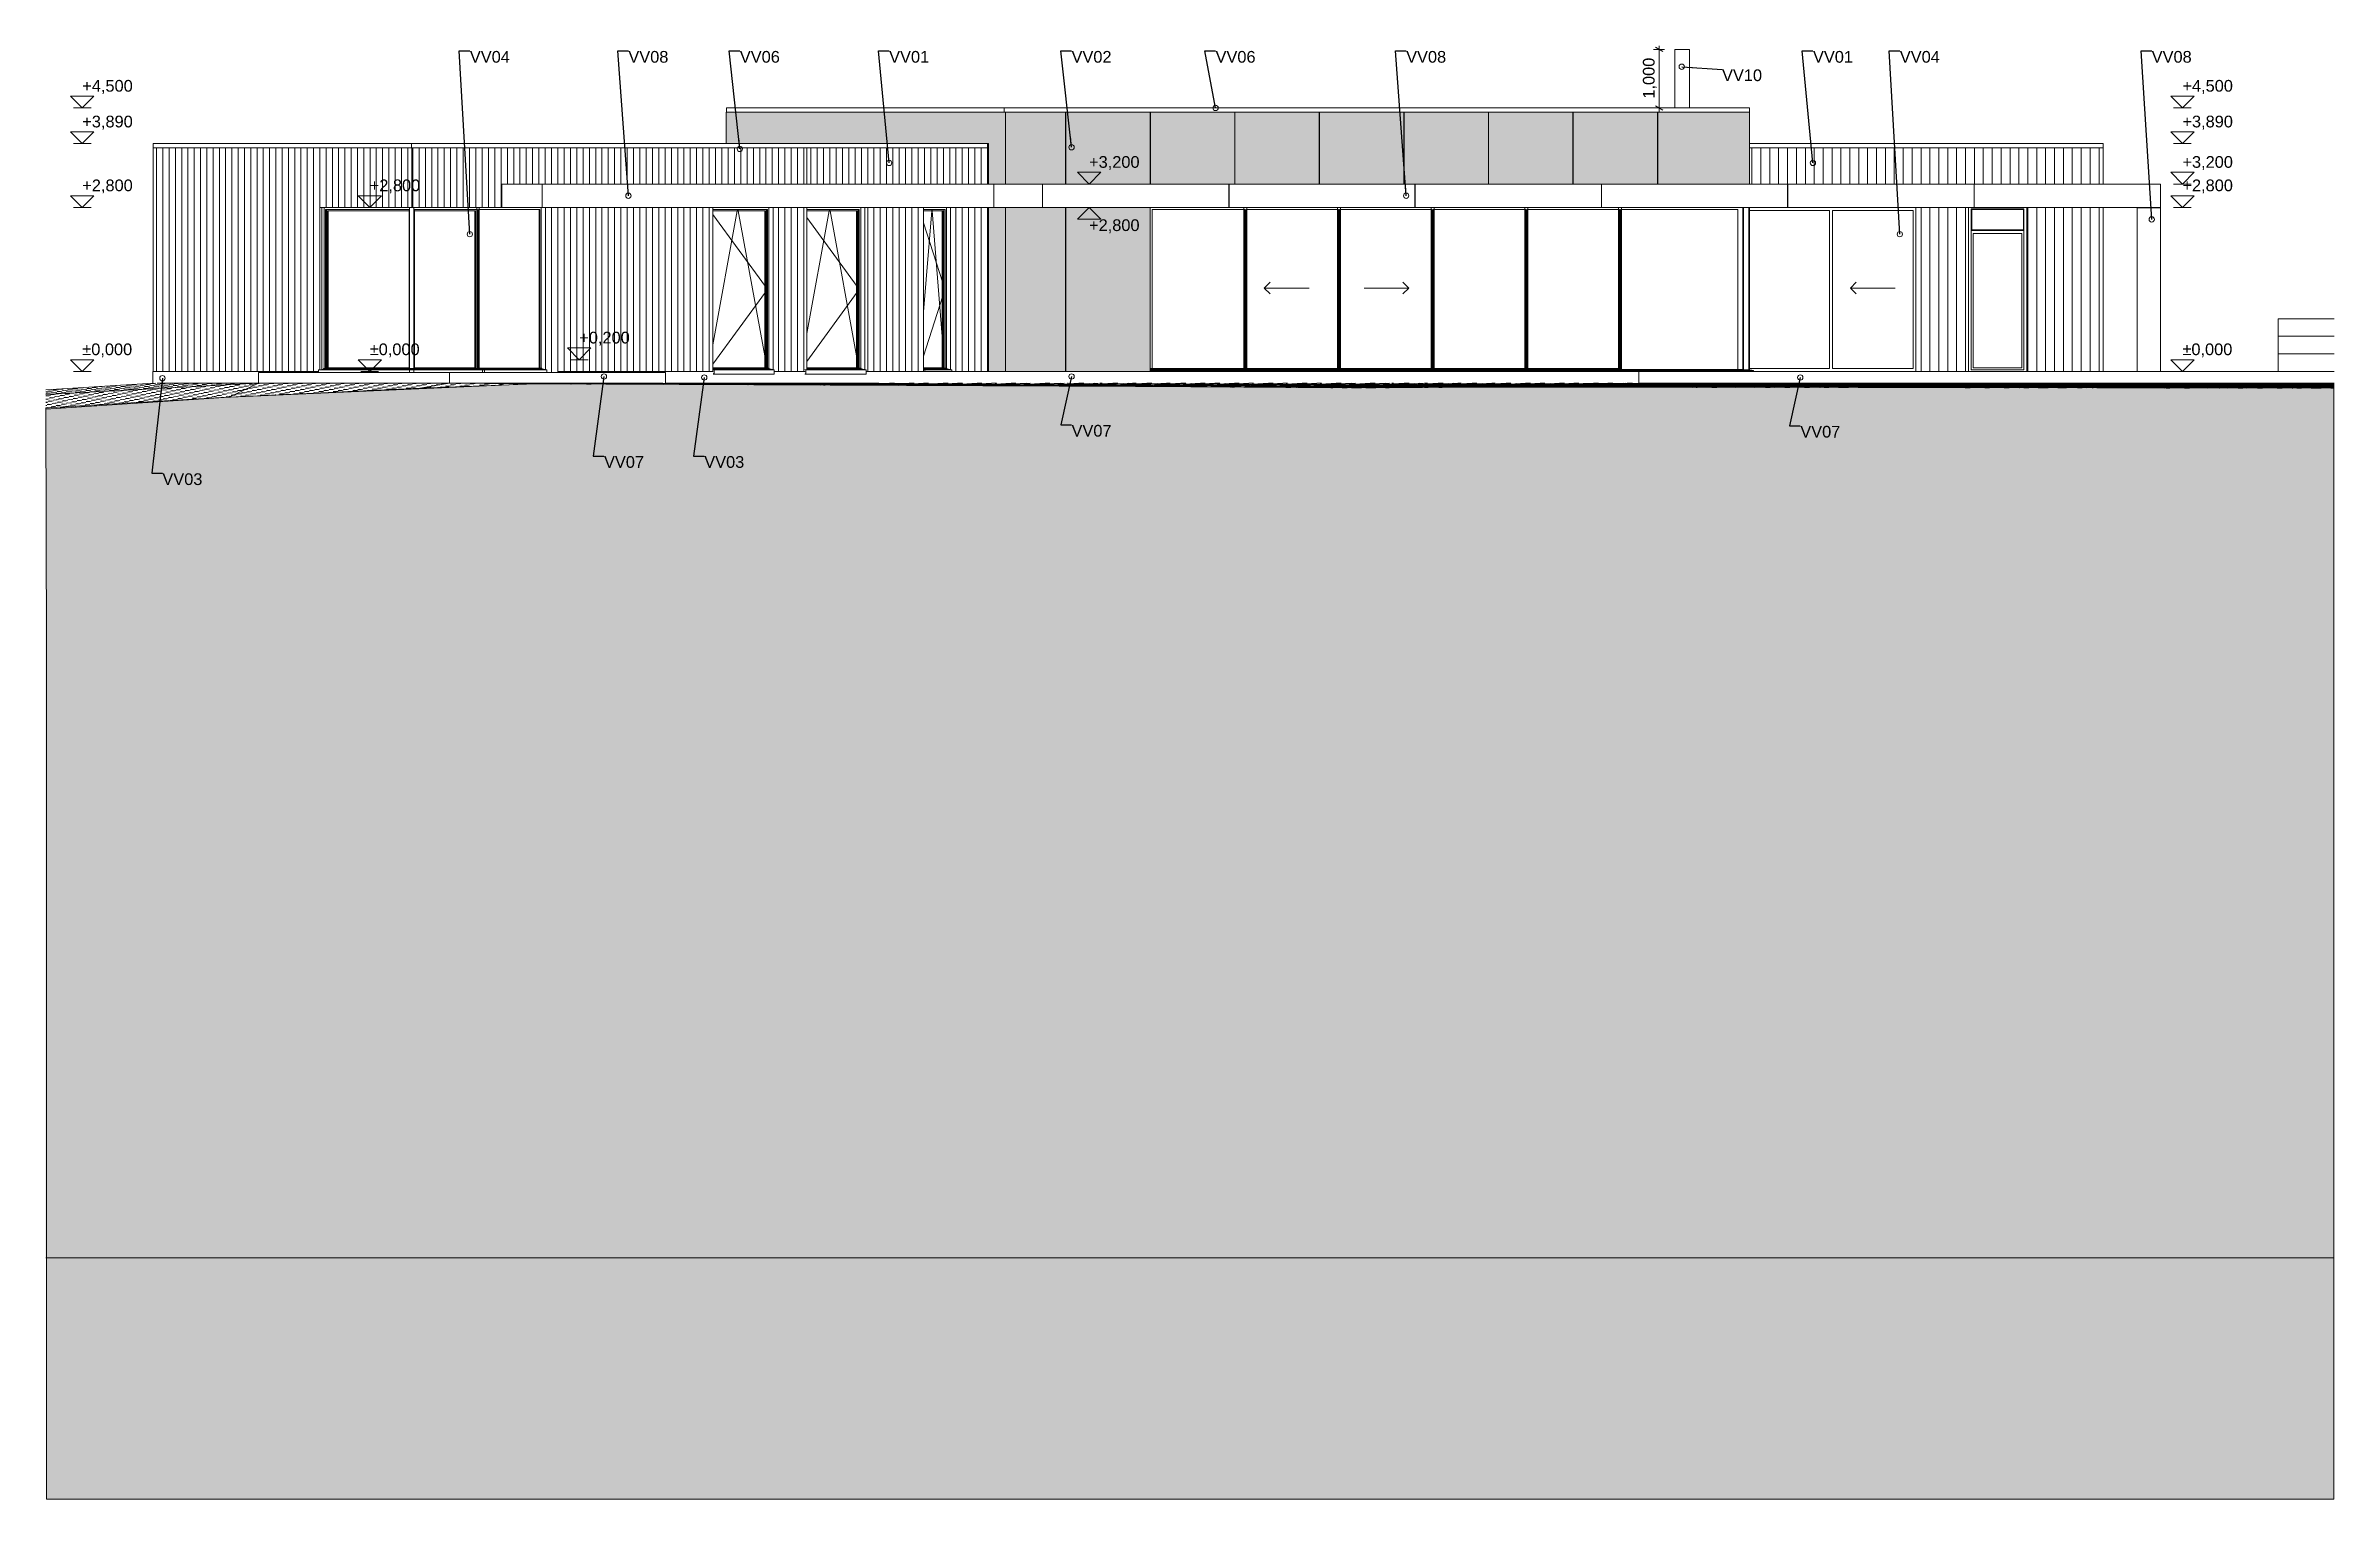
# Model space of a CAD drawing. Header units: millimetres. Extents: x 239748 to 326588, y -19262 to 5561.
# Drawn here: x 239748 to 278833, y -19262 to 5561 of the extents above; entities that cross this region are included whole.
import ezdxf

# ---------------------------------------------------------------- set-up
doc = ezdxf.new("R2010")
doc.units = ezdxf.units.MM
doc.header["$MEASUREMENT"] = 0
for name, color, linetype, lineweight in [('Annotation - Label_Pen_No__1', 7, 'Continuous', 13), ('New_0_Pen_No__1', 7, 'Continuous', 13), ('New_0_Pen_No__2', 8, 'Continuous', 15), ('New_2D Drafting - General_Pen_No__1', 7, 'Continuous', 13), ('New_2D Drafting - General_Pen_No__18', 9, 'Continuous', 15), ('New_Annotation - Label_Pen_No__1', 7, 'Continuous', 13), ('New_ARCHICAD Windows_Pen_No__1', 7, 'Continuous', 13), ('New_Dimensioning - General_Pen_No__1', 7, 'Continuous', 13), ('New_Shell - Roof_Pen_No__1', 7, 'Continuous', 13), ('New_Site & Landscape - Terrain_Pen_No__1', 7, 'Continuous', 13), ('New_Structural - Bearing_Pen_No__1', 7, 'Continuous', 13)]:
    doc.layers.add(name, color=color, linetype=linetype, lineweight=lineweight)
for name, color, linetype, lineweight, true_color in [('New_2D Drafting - General_Pen_No__61', 7, 'Continuous', 20, 0x6a6a6a), ('New_Site & Landscape - Terrain_Pen_No__180', 7, 'Continuous', 15, 0xd6cda7), ('New_Site & Landscape - Terrain_Pen_No__93', 7, 'Continuous', 13, 0xa2a233)]:
    doc.layers.add(name, color=color, linetype=linetype, lineweight=lineweight, true_color=true_color)
for name, color, linetype in [('New_ARCHICAD Windows', 7, 'Continuous'), ('New_Dimensioning - General', 7, 'Continuous'), ('New_Structural - Bearing', 7, 'Continuous')]:
    doc.layers.add(name, color=color, linetype=linetype)
doc.styles.add('GENERATED_STYLE_1', font='')
doc.styles.get('GENERATED_STYLE_1').set_extended_font_data('Arial')
doc.dimstyles.new('GENERATED_STYLE__1', dxfattribs={"dimtxt": 200, "dimasz": 95, "dimexe": 0.18, "dimexo": 0.0625, "dimgap": 0, "dimtad": 1, "dimdec": 3, "dimlfac": 0.001, "dimzin": 0, "dimdsep": 46, "dimtxsty": 'GENERATED_STYLE_1', "dimblk": 'ARROWHEAD_2', "dimblk1": 'ARROWHEAD_2', "dimblk2": 'ARROWHEAD_2', "dimcen": 0.09, "dimse1": 1, "dimse2": 1, "dimclrd": 7, "dimclre": 7, "dimclrt": 7, "dimadec": 0, "dimazin": 0, "dimtfac": 1, "dimtdec": 4, "dimtmove": 0, "dimatfit": 3, "dimfxl": 0, "dimtolj": 1, "dimtzin": 0, "dimarcsym": 0})
doc.dimstyles.new('GENERATED_STYLE__2', dxfattribs={"dimtxt": 0.18, "dimasz": 182.4, "dimexe": 0.18, "dimexo": 0.0625, "dimgap": 0, "dimtad": 0, "dimtih": 1, "dimtoh": 1, "dimdec": 4, "dimzin": 0, "dimdsep": 46, "dimcen": 0.09, "dimadec": 0, "dimazin": 0, "dimtfac": 1, "dimtdec": 4, "dimtmove": 0, "dimatfit": 3, "dimldrblk": 'ARROWHEAD_1', "dimfxl": 0, "dimtolj": 1, "dimtzin": 0, "dimarcsym": 0})

msp = doc.modelspace()

# ---------------------------------------------------------------- texts
at = {"layer": 'Annotation - Label_Pen_No__1', "color": 7, "linetype": 'Continuous', "lineweight": 13, "char_height": 200, "attachment_point": 1, "style": 'GENERATED_STYLE_1'}
for s, insert in [('\\A1;{\\pql;\\fArial|b0|i0|c0|p34;VV0\\fArial|b0|i0|c0|p34;4}', (246990.7418, 5472.2035)), ('\\A1;{\\pql;\\fArial|b0|i0|c0|p34;VV0\\fArial|b0|i0|c0|p34;8}', (249698.1228, 5472.2035)), ('\\A1;{\\pql;\\fArial|b0|i0|c0|p34;VV0\\fArial|b0|i0|c0|p34;6}', (251601.7133, 5472.2035)), ('\\A1;{\\pql;\\fArial|b0|i0|c0|p34;VV01}', (254152.0456, 5472.2035)), ('\\A1;{\\pql;\\fArial|b0|i0|c0|p34;VV0\\fArial|b0|i0|c0|p34;2}', (257267.2784, 5472.2035)), ('\\A1;{\\pql;\\fArial|b0|i0|c0|p34;VV0\\fArial|b0|i0|c0|p34;6}', (259726.8001, 5472.2035)), ('\\A1;{\\pql;\\fArial|b0|i0|c0|p34;VV0\\fArial|b0|i0|c0|p34;8}', (262981.9399, 5472.2035)), ('\\A1;{\\pql;\\fArial|b0|i0|c0|p34;VV01}', (269930.6305, 5472.2035)), ('\\A1;{\\pql;\\fArial|b0|i0|c0|p34;VV0\\fArial|b0|i0|c0|p34;4}', (271413.8684, 5472.2035)), ('\\A1;{\\pql;\\fArial|b0|i0|c0|p34;VV\\fArial|b0|i0|c0|p34;08}', (275715.7162, 5472.2035)), ('\\A1;{\\pql;\\pt250,500,562.5;\\fArial|b0|i0|c0|p34;VV0\\fArial|b0|i0|c0|p34;7}', (257267.2784, -914.189)), ('\\A1;{\\pql;\\pt562.5;\\fArial|b0|i0|c0|p34;VV0\\fArial|b0|i0|c0|p34;7}', (269714.1279, -930.4529)), ('\\A1;{\\pql;\\pt250,500,562.5;\\fArial|b0|i0|c0|p34;VV0\\fArial|b0|i0|c0|p34;7}', (249281.8106, -1447.2796)), ('\\A1;{\\pql;\\pt250,500,562.5;\\fArial|b0|i0|c0|p34;VV\\fArial|b0|i0|c0|p34;03}', (250994.2514, -1447.2796)), ('\\A1;{\\pql;\\pt250,500,562.5;\\fArial|b0|i0|c0|p34;VV\\fArial|b0|i0|c0|p34;03}', (241739.3104, -1740.8287))]:
    msp.add_mtext(s, dxfattribs=dict(at, insert=insert))
at = {"layer": 'New_Annotation - Label_Pen_No__1', "color": 7, "linetype": 'Continuous', "lineweight": 13, "insert": (268377.4188, 5157.9172), "char_height": 200, "attachment_point": 1, "style": 'GENERATED_STYLE_1'}
msp.add_mtext('\\A1;{\\pql;\\fArial|b0|i0|c0|p34;VV\\fArial|b0|i0|c0|p34;10}', dxfattribs=at)
at = {"layer": 'New_Dimensioning - General_Pen_No__1', "color": 7, "lineweight": 13, "char_height": 200, "attachment_point": 7, "style": 'GENERATED_STYLE_1'}
for s, insert in [('\\A1;{\\pql;\\fArial|b0|i0|c0|p34;+4,500}', (240371.028, 4740)), ('\\A1;{\\pql;\\fArial|b0|i0|c0|p34;+4,500}', (276240.6605, 4740)), ('\\A1;{\\pql;\\fArial|b0|i0|c0|p34;+3,890}', (240371.028, 4130)), ('\\A1;{\\pql;\\fArial|b0|i0|c0|p34;+3,890}', (276240.6605, 4130)), ('\\A1;{\\pql;\\fArial|b0|i0|c0|p34;+3,200}', (257566.7476, 3440)), ('\\A1;{\\pql;\\fArial|b0|i0|c0|p34;+3,200}', (276240.6605, 3440)), ('\\A1;{\\pql;\\fArial|b0|i0|c0|p34;+2,800}', (240371.028, 3040)), ('\\A1;{\\pql;\\fArial|b0|i0|c0|p34;+2,800}', (245280.75, 3040)), ('\\A1;{\\pql;\\fArial|b0|i0|c0|p34;+2,800}', (276240.6605, 3040)), ('\\A1;{\\pql;\\fArial|b0|i0|c0|p34;+2,800}', (257566.7476, 2359.9999)), ('\\A1;{\\pql;\\fArial|b0|i0|c0|p34;±0,000}', (240371.028, 240)), ('\\A1;{\\pql;\\fArial|b0|i0|c0|p34;±0,000}', (245280.75, 240)), ('\\A1;{\\pql;\\fArial|b0|i0|c0|p34;+0,200}', (248859.603, 440)), ('\\A1;{\\pql;\\fArial|b0|i0|c0|p34;±0,000}', (276240.6605, 240))]:
    msp.add_mtext(s, dxfattribs=dict(at, insert=insert))

# ---------------------------------------------------------------- blocks, each defined once
blk = doc.blocks.new('*D1')
at = {"layer": 'New_Dimensioning - General_Pen_No__1', "color": 7, "linetype": 'Continuous', "lineweight": 13}
for p, q in [((267396, 5500), (267209, 5500)), ((267365, 5464), (267240, 5536)), ((267303, 5500), (267303, 5561)), ((267303, 4500), (267303, 5500)), ((267396, 4500), (267209, 4500)), ((267240, 4536), (267365, 4464)), ((267303, 4439), (267303, 4500))]:
    blk.add_line(p, q, dxfattribs=at)
at = {"layer": 'New_Dimensioning - General_Pen_No__1', "color": 7, "lineweight": 13, "insert": (267263, 4658), "char_height": 200, "attachment_point": 7, "rotation": 90, "style": 'GENERATED_STYLE_1'}
blk.add_mtext('\\A1;{\\pql;\\fArial|b0|i0|c0|p34;1,000}', dxfattribs=at)
blk = doc.blocks.new('ARROWHEAD_2')
at = {"color": 0, "linetype": 'Continuous', "lineweight": 0}
for p, q in [((0, 0), (-1, 0)), ((-0.38, -0.66), (0.38, 0.66))]:
    blk.add_line(p, q, dxfattribs=at)
blk = doc.blocks.new('ARROWHEAD_1')
at = {"color": 0, "linetype": 'Continuous', "lineweight": 0}
blk.add_line((0, 0), (-1, 0), dxfattribs=at)
blk.add_circle((0, 0), 0.25, dxfattribs=at)

# ---------------------------------------------------------------- dimensions: what is measured, and where the dimension line sits
at = {"layer": 'New_Dimensioning - General', "color": 7, "linetype": 'Continuous', "lineweight": 13}
dim = msp.add_linear_dim(base=(267302.5702, 5500), p1=(267823.6668, 4500), p2=(267823.6668, 5500), angle=90, dimstyle='GENERATED_STYLE__1', dxfattribs=at)
dim.commit()
dim.dimension.update_dxf_attribs({"geometry": '*D1', "text_midpoint": (267162.5702, 4994.058), "dimtype": 160, "text_rotation": 90})

# ---------------------------------------------------------------- hatches: boundary and pattern name
at = {"layer": 'New_2D Drafting - General_Pen_No__18', "linetype": 'Continuous', "lineweight": 15}
for points in [[(256140.3374, 3200), (256140.3374, 4430), (255124.0896, 4430), (251368.9532, 4430), (251368.9532, 3890), (251776.0157, 3890), (255511.8716, 3890), (255833.5216, 3890), (255833.5216, 3820), (255835.4701, 3820), (255835.4701, 3200)], [(256140.3374, 4430), (256140.3374, 3200), (268845.6311, 3200), (268845.6311, 4430)], [(255851.6938, 0), (256140.3374, 0), (256140.3374, 2800), (255942.6399, 2800), (255851.6938, 2800)], [(256140.3374, 2800), (256140.3374, 0), (258610.0254, 0), (258610.0254, 7), (258610.0254, 8.5), (258610.0254, 27), (258610.0254, 28.5), (258610.0254, 29.99), (258610.0254, 30.0233), (258610.0254, 2800)]]:
    msp.add_hatch(color=9, dxfattribs=at).paths.add_polyline_path(points)
at = {"layer": 'New_2D Drafting - General_Pen_No__61', "linetype": 'Continuous', "lineweight": 20, "true_color": 0x6a6a6a}
h = msp.add_hatch(dxfattribs=at)
h.set_pattern_fill('Dashed_0001', color=251, style=0, pattern_type=2)
h.set_pattern_definition([(45, (0, 0), (-183.84776, 183.84776), [195, -65]), (45, (7e-14, 183.85), (-183.84776, 183.84776), [195, -65])])
h.paths.add_polyline_path([(239750.0788, -623.3184), (239760.5803, -4753.4379), (239760.5803, -19262.3247), (278828.6527, -19262.3247), (278828.6169, -286.9357), (268610.0254, -272.2694), (266963.5283, -271.0107), (261898.0667, -277.5182), (250285.9898, -219.4916), (248306.7808, -203.641), (242648.744, -453.8141)])
at = {"layer": 'New_ARCHICAD Windows', "linetype": 'Continuous', "lineweight": 0, "true_color": 0x000000}
h = msp.add_hatch(dxfattribs=at)
h.set_pattern_fill('Plank_Floor_vert_0001', color=18, style=0, pattern_type=2)
h.set_pattern_definition([(90, (244863.08965, 6e-11), (-0.5248427, 0), [])])
h.paths.add_polyline_path([(246032.4585, 4.9), (246032.4585, 0), (246032.5276, 0), (246032.5276, 4.9)])
at = {"layer": 'New_Site & Landscape - Terrain_Pen_No__180', "linetype": 'Continuous', "lineweight": 0, "true_color": 0x353329}
msp.add_hatch(color=250, dxfattribs=at).paths.add_polyline_path([(239747.5775, -15138.6962), (278833.3935, -15138.6962), (278833.3935, -288.2314), (266866.4444, -271.275), (264383.6735, -267.1142), (262140.4658, -282.5803), (258357.3867, -255.6815), (251840.7474, -227.8826), (248111.8541, -213.5708), (246133.7175, -287.173), (242881.8612, -438.6115), (239747.5775, -643.0118)])
at = {"layer": 'New_Structural - Bearing', "linetype": 'Continuous', "lineweight": 0, "true_color": 0x000000}
h = msp.add_hatch(dxfattribs=at)
h.set_pattern_fill('Plank_Floor_vert_0001', color=18, style=0, pattern_type=2)
h.set_pattern_definition([(90, (484916.97, -1e-11), (107.21749, 0), [])])
h.paths.add_polyline_path([(241584.3324, 3820), (241584.3324, 0.0001), (244407.8504, 0), (244407.8504, 25), (244429.1154, 28.75), (244429.1153, 2799.9998), (245982.3767, 2799.9998), (245982.3767, 3820)])
h = msp.add_hatch(dxfattribs=at)
h.set_pattern_fill('Plank_Floor_vert_0001', color=18, style=0, pattern_type=2)
h.set_pattern_definition([(90, (484890.57, -3e-09), (-107.21749, 0), [])])
h.paths.add_polyline_path([(245982.3767, 2800), (245997.1896, 2800), (245997.1896, 3820), (245982.3767, 3820)])
h = msp.add_hatch(dxfattribs=at)
h.set_pattern_fill('Plank_Floor_vert_0001', color=18, style=0, pattern_type=2)
h.set_pattern_definition([(90, (-238906.52, 5e-11), (-107.736465, 0), [])])
h.paths.add_polyline_path([(245997.1896, 2800), (247534.9259, 2800), (247534.9259, 3200), (252745.7801, 3200), (252745.7801, 3820), (245997.1896, 3820)])
h = msp.add_hatch(dxfattribs=at)
h.set_pattern_fill('Plank_Floor_vert_0001', color=18, style=0, pattern_type=2)
h.set_pattern_definition([(90, (-238919.97, 1e-11), (-107.742253, 0), [])])
h.paths.add_polyline_path([(252745.7801, 3820), (252745.7801, 3200), (255851.6938, 3200), (255851.6938, 3820)])
h = msp.add_hatch(dxfattribs=at)
h.set_pattern_fill('Plank_Floor_vert_0001', color=18, style=0, pattern_type=2)
h.set_pattern_definition([(90, (-7e-08, -7e-11), (-152, 0), [])])
h.paths.add_polyline_path([(272410.0254, 3820), (268845.0254, 3820), (268845.0254, 3200), (272410.0254, 3200)])
h = msp.add_hatch(dxfattribs=at)
h.set_pattern_fill('Plank_Floor_vert_0001', color=18, style=0, pattern_type=2)
h.set_pattern_definition([(90, (-1e-07, -5e-11), (-152, 0), [])])
h.paths.add_polyline_path([(272410.0254, 3820), (272410.0254, 3200), (274867.0254, 3200), (274867.0254, 3820)])
h = msp.add_hatch(dxfattribs=at)
h.set_pattern_fill('Plank_Floor_vert_0001', color=18, style=0, pattern_type=2)
h.set_pattern_definition([(90, (-1e-07, -2e-09), (-152, 0), [])])
h.paths.add_polyline_path([(274867.0254, 3820), (274867.0254, 3200), (274888.0254, 3200), (274888.0254, 3820)])
h = msp.add_hatch(dxfattribs=at)
h.set_pattern_fill('Plank_Floor_vert_0001', color=18, style=0, pattern_type=2)
h.set_pattern_definition([(90, (-240487.86, -2e-09), (-107.742332, 0), [])])
h.paths.add_polyline_path([(244429.1154, 2800), (244429.1154, 28.75), (244492.9102, 40), (244492.9102, 50), (244499.9985, 50), (244499.9985, 2800)])
h = msp.add_hatch(dxfattribs=at)
h.set_pattern_fill('Plank_Floor_vert_0001', color=18, style=0, pattern_type=2)
h.set_pattern_definition([(90, (487188.16, -1e-10), (-107.223384, 0), [])])
h.paths.add_polyline_path([(248211.1043, 2765), (248211.1042, 55), (248218.1584, 55), (248218.1584, 45), (248281.646, 30), (248281.646, 2800), (248211.1043, 2800)])
h = msp.add_hatch(dxfattribs=at)
h.set_pattern_fill('Plank_Floor_vert_0001', color=18, style=0, pattern_type=2)
h.set_pattern_definition([(90, (-238906.52, 3e-11), (-107.736465, 0), [])])
h.paths.add_polyline_path([(248281.6459, 30), (248302.8084, 24.9999), (248302.8084, -20.0001), (248494.2658, -20.0001), (248494.2658, 0), (251140.7194, 0), (251140.7195, 2800), (248281.6459, 2800)])
h = msp.add_hatch(dxfattribs=at)
h.set_pattern_fill('Plank_Floor_vert_0001', color=18, style=0, pattern_type=2)
h.set_pattern_definition([(90, (491074.98, 2e-10), (-107.223384, 0), [])])
h.paths.add_polyline_path([(252168.4686, 2800), (252097.9269, 2800), (252097.9269, 2765), (252097.9269, 54.9999), (252104.9811, 54.9999), (252104.9811, 45), (252168.4686, 30)])
h = msp.add_hatch(dxfattribs=at)
h.set_pattern_fill('Plank_Floor_vert_0001', color=18, style=0, pattern_type=2)
h.set_pattern_definition([(90, (-238906.52, 5e-11), (-107.736465, 0), [])])
h.paths.add_polyline_path([(252168.4686, 30), (252189.6312, 25), (252189.6312, 0), (252710.3222, 0), (252710.3222, 29.9983), (252745.7802, 29.9988), (252745.7802, 2800), (252168.4686, 2800)])
h = msp.add_hatch(dxfattribs=at)
h.set_pattern_fill('Plank_Floor_vert_0001', color=18, style=0, pattern_type=2)
h.set_pattern_definition([(90, (492658.09, 2e-09), (-107.21757, 0), [])])
h.paths.add_polyline_path([(253667.5817, 2800), (253667.5817, 55), (253674.6355, 55), (253674.6355, 45), (253738.1196, 30), (253738.1196, 2800)])
h = msp.add_hatch(dxfattribs=at)
h.set_pattern_fill('Plank_Floor_vert_0001', color=18, style=0, pattern_type=2)
h.set_pattern_definition([(90, (-238919.97, -1e-10), (-107.742253, 0), [])])
h.paths.add_polyline_path([(254740.9649, 2800), (253738.1196, 2800), (253738.1196, 30), (253759.2809, 25), (253759.2809, 0), (254740.9649, 0)])
h = msp.add_hatch(dxfattribs=at)
h.set_pattern_fill('Plank_Floor_vert_0001', color=18, style=0, pattern_type=2)
h.set_pattern_definition([(90, (494121.68, -1e-10), (-107.21757, 0), [])])
h.paths.add_polyline_path([(255131.1669, 2765), (255131.1669, 55), (255138.2206, 55), (255138.2206, 45), (255201.7048, 30), (255201.7048, 2800), (255131.1669, 2800)])
h = msp.add_hatch(dxfattribs=at)
h.set_pattern_fill('Plank_Floor_vert_0001', color=18, style=0, pattern_type=2)
h.set_pattern_definition([(90, (-238919.97, 5e-10), (-107.742253, 0), [])])
h.paths.add_polyline_path([(255753.6554, 2800), (255201.7047, 2800), (255201.7047, 30), (255222.8661, 25), (255222.8661, 0), (255851.6936, 0), (255851.6937, 2800)])
h = msp.add_hatch(dxfattribs=at)
h.set_pattern_fill('Plank_Floor_vert_0001', color=18, style=0, pattern_type=2)
h.set_pattern_definition([(90, (-7e-08, 0), (-152, 0), [])])
h.paths.add_polyline_path([(271690.0254, 2800), (271690.0254, 0), (272410.0254, 0), (272410.0254, 2800)])
h = msp.add_hatch(dxfattribs=at)
h.set_pattern_fill('Plank_Floor_vert_0001', color=18, style=0, pattern_type=2)
h.set_pattern_definition([(90, (-3e-08, 1e-10), (-152, 0), [])])
h.paths.add_polyline_path([(272410.0254, 2800), (272410.0254, 0), (272584.2605, -0.0001), (272584.2605, 2800)])
h = msp.add_hatch(dxfattribs=at)
h.set_pattern_fill('Plank_Floor_vert_0001', color=18, style=0, pattern_type=2)
h.set_pattern_definition([(90, (-1e-07, -6e-11), (-152, 0), [])])
h.paths.add_polyline_path([(273584.2606, -0.0001), (274867.0254, 0), (274867.0254, 2800), (273584.2606, 2800)])
h = msp.add_hatch(dxfattribs=at)
h.set_pattern_fill('Plank_Floor_vert_0001', color=18, style=0, pattern_type=2)
h.set_pattern_definition([(90, (-5e-07, 4e-09), (-152, 0), [])])
h.paths.add_polyline_path([(274888.0254, 0), (274888.0254, 2800), (274867.0254, 2800), (274867.0254, 0)])

# ---------------------------------------------------------------- linework, layer by layer
at = {"layer": 'New_0_Pen_No__1', "color": 7, "linetype": 'Continuous', "lineweight": 13}
for p, q in [((267573.6668, 5500), (267576.8008, 5500)), ((267573.6668, 4500), (267573.6668, 5500)), ((267576.8008, 5500), (267586.0457, 5500)), ((267586.0457, 5500), (267600.9378, 5500)), ((267600.9378, 5500), (267620.7306, 5500)), ((267620.7306, 5500), (267644.4313, 5500)), ((267644.4313, 5500), (267670.8517, 5500)), ((267670.8517, 5500), (267698.6668, 5500)), ((267698.6668, 5500), (267726.4819, 5500)), ((267726.4819, 5500), (267752.9022, 5500)), ((267752.9022, 5500), (267776.603, 5500)), ((267776.603, 5500), (267796.3957, 5500)), ((267796.3957, 5500), (267811.2879, 5500)), ((267811.2879, 5500), (267820.5328, 5500)), ((267820.5328, 5500), (267823.6668, 5500)), ((267823.6668, 4500), (267823.6668, 5500))]:
    msp.add_line(p, q, dxfattribs=at)
at = {"layer": 'New_0_Pen_No__1', "color": 7, "linetype": 'Continuous', "lineweight": 13, "flags": 128}
for points in [[(257166.0254, 4430), (257166.0254, 3200), (256140.3374, 3200), (256140.3374, 4430)], [(258610.0254, 4430), (258610.0254, 3200), (257170.0254, 3200), (257170.0254, 4430)], [(260054.0254, 4430), (260054.0254, 3200), (258614.0254, 3200), (258614.0254, 4430)], [(261498.0254, 4430), (261498.0254, 3200), (260058.0254, 3200), (260058.0254, 4430)], [(262942.0254, 4430), (262942.0254, 3200), (261502.0254, 3200), (261502.0254, 4430)], [(264386.0254, 4430), (264386.0254, 3200), (262946.0254, 3200), (262946.0254, 4430)], [(265830.0254, 4430), (265830.0254, 3200), (264390.0254, 3200), (264390.0254, 4430)], [(267274.0254, 4430), (267274.0254, 3200), (265834.0254, 3200), (265834.0254, 4430)], [(268845.0254, 4430), (268845.0254, 3200), (267278.0254, 3200), (267278.0254, 4430)], [(257166.0254, 2800), (257166.0254, 0), (256140.3374, 0), (256140.3374, 2800)], [(258610.0254, 2800), (258610.0254, 0), (257170.0254, 0), (257170.0254, 2800)]]:
    msp.add_lwpolyline(points, close=True, dxfattribs=at)
at = {"layer": 'New_0_Pen_No__2', "color": 8, "linetype": 'Continuous', "lineweight": 15}
for p, q in [((256769.0254, 2800), (256769.0254, 3200)), ((256773.0254, 2800), (256773.0254, 3200)), ((259953.0254, 2800), (259953.0254, 3200)), ((259957.0254, 2800), (259957.0254, 3200)), ((263133.0254, 2800), (263133.0254, 3200)), ((263133.0254, 2800), (263133.0254, 3200)), ((263137.0254, 2800), (263137.0254, 3200)), ((266317.0254, 2800), (266317.0254, 3200)), ((266321.0254, 2800), (266321.0254, 3200)), ((269497.0254, 2800), (269497.0254, 3200)), ((269501.0254, 2800), (269501.0254, 3200)), ((272681.0254, 2800), (272681.0254, 3200)), ((272685.0254, 2800), (272685.0254, 3200)), ((275465.0254, 2796), (275865.0254, 2796))]:
    msp.add_line(p, q, dxfattribs=at)
at = {"layer": 'New_2D Drafting - General_Pen_No__1', "color": 7, "linetype": 'Continuous', "lineweight": 13}
for p, q in [((260558.0297, 1423.6256), (260658.0297, 1523.6256)), ((261323.2301, 1423.6256), (260558.0297, 1423.6256)), ((260558.0297, 1423.6256), (260658.0297, 1323.6256)), ((262262.5111, 1423.6256), (263027.7116, 1423.6256)), ((263027.7116, 1423.6256), (262927.7116, 1523.6256)), ((263027.7116, 1423.6256), (262927.7116, 1323.6256)), ((270571.0968, 1423.6256), (270671.0968, 1523.6256)), ((271336.2973, 1423.6256), (270571.0968, 1423.6256)), ((270571.0968, 1423.6256), (270671.0968, 1323.6256))]:
    msp.add_line(p, q, dxfattribs=at)
at = {"layer": 'New_2D Drafting - General_Pen_No__1', "color": 7, "linetype": 'Continuous', "lineweight": 13, "flags": 128}
for points in [[(256140.3374, 3200), (256140.3374, 4430), (255124.0896, 4430), (251368.9532, 4430), (251368.9532, 3890), (251776.0157, 3890), (255511.8716, 3890), (255833.5216, 3890), (255833.5216, 3820), (255835.4701, 3820), (255835.4701, 3200)], [(256140.3374, 4430), (256140.3374, 3200), (268845.6311, 3200), (268845.6311, 4430)], [(255851.6938, 0), (256140.3374, 0), (256140.3374, 2800), (255942.6399, 2800), (255851.6938, 2800)], [(256140.3374, 2800), (256140.3374, 0), (258610.0254, 0), (258610.0254, 7), (258610.0254, 8.5), (258610.0254, 27), (258610.0254, 28.5), (258610.0254, 29.99), (258610.0254, 30.0233), (258610.0254, 2800)], [(239750.0788, -623.3184), (239760.5803, -4753.4379), (239760.5803, -19262.3247), (278828.6527, -19262.3247), (278828.6169, -286.9357), (268610.0254, -272.2694), (266963.5283, -271.0107), (261898.0667, -277.5182), (250285.9898, -219.4916), (248306.7808, -203.641), (242648.744, -453.8141)]]:
    msp.add_lwpolyline(points, close=True, dxfattribs=at)
at = {"layer": 'New_ARCHICAD Windows_Pen_No__1', "color": 7, "linetype": 'Continuous', "lineweight": 13}
for p, q in [((244429.1154, 28.75), (244429.1154, 2800)), ((244429.1154, 2800), (245982.3767, 2800)), ((244499.9985, 2800), (244499.9985, 2765)), ((244499.9985, 2765), (244499.9985, 50)), ((244524.6867, 50), (244524.6867, 2765)), ((244524.6867, 2765), (245962.0875, 2765)), ((244542.4075, 2765), (244542.4075, 50)), ((244560.042, 60), (244560.042, 2740)), ((244560.042, 2740), (245951.7088, 2740)), ((244570.6744, 2740), (244570.6744, 60)), ((245951.7088, 2740), (245951.7088, 2765)), ((245951.7088, 60), (245951.7088, 2740)), ((245962.0875, 2800), (245962.0875, 2765)), ((245962.0875, 2765), (245962.0875, 50)), ((245982.3767, 2800), (245997.1896, 2800)), ((245997.1896, 2800), (247183.0175, 2800)), ((246032.8038, 2800), (246032.8038, 2765)), ((246032.9765, 2765), (246032.8038, 2765)), ((246032.8038, 2765), (246032.8038, 35)), ((246032.9765, 2765), (246032.9765, 2800)), ((246032.9765, 50), (246032.9765, 2765)), ((247112.4758, 2765), (246032.9765, 2765)), ((246043.6435, 2740), (246043.6435, 2765)), ((246043.6435, 60), (246043.6435, 2740)), ((247087.7525, 2740), (246043.6435, 2740)), ((247077.1712, 2740), (247077.1712, 60)), ((247087.7525, 60), (247087.7525, 2740)), ((247112.4758, 2800), (247112.4758, 2765)), ((247112.4758, 2765), (247112.4758, 55)), ((247123.1077, 2765), (247112.4758, 2765)), ((247123.1077, 55), (247123.1077, 2765)), ((247137.2836, 55), (247137.2836, 2765)), ((247137.2836, 2765), (247147.9155, 2765)), ((247147.9155, 2800), (247147.9155, 2765)), ((247147.9155, 2765), (248186.2965, 2765)), ((247147.9155, 2765), (247147.9155, 55)), ((247534.9259, 2800), (247183.0175, 2800)), ((248175.7153, 55), (248175.7153, 2765)), ((248186.2965, 2765), (248186.2965, 55)), ((248211.1043, 2765), (248211.1043, 2800)), ((248211.1043, 55), (248211.1043, 2765)), ((248281.646, 2800), (248281.646, 30)), ((251140.7194, 30), (251140.7194, 2800)), ((252073.1192, 2765), (251140.7194, 2765)), ((252037.7639, 2740), (251140.7194, 2740)), ((251140.7194, 454.8183), (251557.302, 2740)), ((251557.302, 2740), (251561.8595, 2765)), ((251575.5318, 2740), (251570.9743, 2765)), ((252037.7639, 204.4056), (251575.5318, 2740)), ((252027.1827, 2740), (252027.1827, 60)), ((252037.7639, 60), (252037.7639, 2740)), ((252055.4838, 2765), (252055.4838, 55)), ((252073.1192, 55), (252073.1192, 2765)), ((252097.9269, 2800), (252097.9269, 2765)), ((252097.9269, 2765), (252097.9269, 55)), ((252168.4686, 2800), (252168.4686, 30)), ((253642.7726, 2765), (252745.7801, 2765)), ((253607.4174, 2740), (252745.7801, 2740)), ((252745.7801, 649.3001), (253126.9297, 2740)), ((253126.9297, 2740), (253131.4874, 2765)), ((253145.1604, 2740), (253140.6027, 2765)), ((253607.4174, 204.4056), (253145.1604, 2740)), ((253596.8367, 2740), (253596.8367, 60)), ((253607.4174, 60), (253607.4174, 2740)), ((253625.1382, 2765), (253625.1382, 55)), ((253642.7726, 55), (253642.7726, 2765)), ((253667.5817, 2800), (253667.5817, 2765)), ((253667.5817, 2765), (253667.5817, 55)), ((253738.1196, 2800), (253738.1196, 30)), ((254740.9649, 30), (254740.9649, 2800)), ((255106.3578, 2765), (254740.9649, 2765)), ((255071.0026, 2740), (254740.9649, 2740)), ((254740.9649, 1019.5484), (254879.1466, 2740)), ((254879.1466, 2740), (254881.1545, 2765)), ((254887.1783, 2740), (254885.1704, 2765)), ((255071.0026, 451.2698), (254887.1783, 2740)), ((255060.4219, 2740), (255060.4219, 60)), ((255071.0026, 60), (255071.0026, 2740)), ((255088.7233, 2765), (255088.7233, 55)), ((255106.3578, 55), (255106.3578, 2765)), ((255131.1669, 2800), (255131.1669, 2765)), ((255131.1669, 2765), (255131.1669, 55)), ((255201.7047, 2800), (255201.7047, 30)), ((258610.0254, 30.0233), (258610.0254, 2800)), ((258645.0254, 50), (258645.0254, 2765)), ((258645.0254, 2765), (260210.0254, 2765)), ((260210.0254, 2800), (260210.0254, 2765)), ((260210.0254, 2765), (260225.0254, 2765)), ((260210.0254, 2765), (260210.0254, 50)), ((260225.0254, 2765), (260225.0254, 50)), ((260245.0254, 50), (260245.0254, 2765)), ((260245.0254, 2765), (260260.0254, 2765)), ((260260.0254, 2765), (260260.0254, 2800)), ((260260.0254, 50), (260260.0254, 2765)), ((260260.0254, 2765), (261810.0254, 2765)), ((261810.0254, 2800), (261810.0254, 2765)), ((261810.0254, 2765), (261825.0254, 2765)), ((261810.0254, 2765), (261810.0254, 50)), ((261825.0254, 2765), (261825.0254, 50)), ((261845.0254, 50), (261845.0254, 2765)), ((261845.0254, 2765), (261860.0254, 2765)), ((261860.0254, 2765), (261860.0254, 2800)), ((261860.0254, 50), (261860.0254, 2765)), ((261860.0254, 2765), (263410.0254, 2765)), ((263410.0254, 2800), (263410.0254, 2765)), ((263410.0254, 2765), (263425.0254, 2765)), ((263410.0254, 2765), (263410.0254, 50)), ((263425.0254, 2765), (263425.0254, 50)), ((263445.0254, 50), (263445.0254, 2765)), ((263445.0254, 2765), (263460.0254, 2765)), ((263460.0254, 2765), (263460.0254, 2800)), ((263460.0254, 50), (263460.0254, 2765)), ((263460.0254, 2765), (265010.0254, 2765)), ((265010.0254, 2800), (265010.0254, 2765)), ((265010.0254, 2765), (265025.0254, 2765)), ((265010.0254, 2765), (265010.0254, 50)), ((265025.0254, 2765), (265025.0254, 50)), ((265045.0254, 50), (265045.0254, 2765)), ((265045.0254, 2765), (265060.0254, 2765)), ((265060.0254, 2765), (265060.0254, 2800)), ((265060.0254, 50), (265060.0254, 2765)), ((265060.0254, 2765), (266610.0254, 2765)), ((266610.0254, 2800), (266610.0254, 2765)), ((266610.0254, 2765), (266625.0254, 2765)), ((266610.0254, 2765), (266610.0254, 50)), ((266625.0254, 2765), (266625.0254, 50)), ((266645.0254, 50), (266645.0254, 2765)), ((266645.0254, 2765), (266660.0254, 2765)), ((266660.0254, 2765), (266660.0254, 2800)), ((266660.0254, 50), (266660.0254, 2765)), ((266660.0254, 2765), (268650.0254, 2765)), ((268650.0254, 2765), (268650.0254, 35)), ((268735.0254, 2765), (268735.0254, 2800)), ((268735.0254, 2765), (268745.0254, 2765)), ((268735.0254, 35), (268735.0254, 2765)), ((268745.0254, 2800), (268745.0254, 2765)), ((268745.0254, 2765), (268745.0254, 35)), ((268835.0254, 24.7592), (268835.0254, 2800)), ((268845.0254, 24.7592), (268845.0254, 2800)), ((268845.0254, 2750), (270215.0254, 2750)), ((270215.0254, 2750), (270215.0254, 50)), ((270265.0254, 50), (270265.0254, 2750)), ((270265.0254, 2750), (271640.0254, 2750)), ((271640.0254, 2750), (271640.0254, 50)), ((271690.0254, 2800), (271690.0254, 0)), ((272584.2606, 2800), (272584.2606, 0)), ((272634.2606, 25), (272634.2606, 2775)), ((272634.2606, 2775), (273534.2606, 2775)), ((272644.2606, 2417.5), (272644.2606, 2765)), ((272644.2606, 2765), (273524.2606, 2765)), ((273524.2606, 2765), (273524.2606, 2417.5)), ((273534.2606, 2775), (273534.2606, 25)), ((273584.2606, 0), (273584.2606, 2800)), ((251140.7194, 2678.7954), (252037.7639, 1448.6014)), ((252745.7801, 2630.175), (253607.4174, 1448.6014)), ((254740.9649, 2537.6129), (255071.0026, 1510.3175)), ((273534.2606, 2407.5), (272634.2606, 2407.5)), ((273524.2606, 2417.5), (272644.2606, 2417.5)), ((272669.2606, 60), (272669.2606, 2357.5)), ((272669.2606, 2357.5), (273499.2606, 2357.5)), ((273499.2606, 2357.5), (273499.2606, 60)), ((251140.7194, 121.2046), (252037.7639, 1351.3986)), ((252037.7639, 1448.6014), (252055.4838, 1424.3007)), ((252037.7639, 1351.3986), (252055.4838, 1375.6993)), ((252745.7801, 169.825), (253607.4174, 1351.3986)), ((253607.4174, 1448.6014), (253625.1382, 1424.3007)), ((253607.4174, 1351.3986), (253625.1382, 1375.6993)), ((254740.9649, 262.3871), (255071.0026, 1289.6825)), ((255071.0026, 1510.3175), (255088.7233, 1455.1587)), ((255071.0026, 1289.6825), (255088.7233, 1344.8413)), ((255088.7233, 230.6349), (255071.0026, 451.2698)), ((244429.1154, 28.75), (244407.8504, 25)), ((244407.8504, 25), (244407.8504, -20)), ((244407.8504, 25), (245961.6487, 25)), ((244492.9102, 40), (244429.1154, 28.75)), ((244492.9102, 50), (244492.9102, 40)), ((244492.9102, 50), (245962.0538, 50)), ((244492.9102, 40), (245962.0538, 40)), ((245951.7088, 60), (244560.042, 60)), ((245951.7088, 50), (245951.7088, 60)), ((245961.6487, 25), (245962.0538, 40)), ((245997.0872, 25), (245961.6487, 25)), ((245961.6487, -20), (245961.6487, 25)), ((245997.4969, 50), (245962.0538, 50)), ((245962.0538, 40), (245962.0538, 50)), ((245997.4969, 40), (245962.0538, 40)), ((245997.0872, 25), (246032.3549, 25)), ((245997.4969, 50), (246032.7693, 50)), ((245997.4969, 40), (246032.7693, 40)), ((246032.3549, 25), (246032.7693, 40)), ((246032.3549, -20), (246032.3549, 25)), ((246032.4585, 5), (246032.4585, 4.9)), ((246032.4585, 4.9), (246032.4585, 0)), ((246032.4585, 0), (246032.4585, -20)), ((247239.6197, 25), (246032.5276, 25)), ((246032.7693, 40), (246032.7693, 50)), ((246032.8038, 35), (246032.8038, 34.9993)), ((247119.53, 50), (246032.942, 50)), ((247119.53, 40), (246032.942, 40)), ((246043.6435, 50), (246043.6435, 60)), ((246043.6435, 60), (247087.7525, 60)), ((247112.4758, 55), (247119.53, 55)), ((247119.53, 55), (247119.53, 45)), ((247119.53, 55), (248218.1584, 55)), ((247154.9696, 50), (247119.53, 50)), ((247119.53, 45), (247204.1801, 25)), ((247119.53, 45), (248218.1584, 45)), ((247154.9696, 50), (247154.9696, 45)), ((247204.1801, 25), (247204.1801, -20)), ((247239.6197, 25), (248302.8085, 25)), ((247239.6197, 25), (247239.6197, -20)), ((248218.1584, 55), (248218.1584, 45)), ((248218.1584, 45), (248281.646, 30)), ((248281.646, 30), (248302.8085, 25)), ((248302.8085, 25), (248302.8085, -20)), ((251140.7194, 60), (252037.7639, 60)), ((252104.9811, 55), (251140.7194, 55)), ((252104.9811, 45), (251140.7194, 45)), ((251140.7194, 30), (251161.882, 25)), ((251140.7194, 4.9), (251140.7194, 0)), ((251161.882, 25), (251161.882, -45)), ((252189.6311, 25), (251161.882, 25)), ((252055.4838, 107.2028), (252037.7639, 204.4056)), ((252104.9811, 55), (252104.9811, 45)), ((252104.9811, 45), (252168.4686, 30)), ((252168.4686, 30), (252189.6311, 25)), ((252189.6311, 25), (252189.6311, -45)), ((252710.3152, 0), (252710.3152, 5)), ((252710.3222, 29.9983), (252731.4765, 25)), ((252731.4765, 25), (252731.4765, -45)), ((253759.2809, 25), (252731.4765, 25)), ((252745.7801, 60), (253607.4174, 60)), ((253674.6355, 55), (252745.7801, 55)), ((253674.6355, 45), (252745.7801, 45)), ((253625.1382, 107.2028), (253607.4174, 204.4056)), ((253674.6355, 55), (253674.6355, 45)), ((253674.6355, 45), (253738.1196, 30)), ((253738.1196, 30), (253759.2809, 25)), ((253759.2809, 25), (253759.2809, -45)), ((254740.9649, 60), (255071.0026, 60)), ((255138.2207, 55), (254740.9649, 55)), ((255138.2207, 45), (254740.9649, 45)), ((254740.9649, 30), (254762.1262, 25)), ((254740.9649, 5), (254740.9649, 30)), ((254740.9649, 0), (254740.9649, 5)), ((254762.1262, 25), (254762.1262, 0)), ((255222.8661, 25), (254762.1262, 25)), ((255138.2207, 55), (255138.2207, 45)), ((255138.2207, 45), (255201.7047, 30)), ((255201.7047, 30), (255222.8661, 25)), ((255222.8661, 25), (255222.8661, 0)), ((258610.0254, 50), (260210.0254, 50)), ((258610.0254, 40), (260210.0254, 40)), ((258610.0254, 29.99), (258610.0254, 28.5)), ((258610.0254, 28.5), (258610.0254, 27)), ((258610.0254, 28.5), (260210.0254, 28.5)), ((258610.0254, 27), (258610.0254, 7)), ((258610.0254, 27), (260210.0254, 27)), ((258610.0254, 8.5), (260210.0254, 8.5)), ((258610.0254, 7), (260210.0254, 7)), ((258610.0254, 0), (258610.0254, 7)), ((260210.0254, 50), (260210.0254, 40)), ((260210.0254, 50), (261810.0254, 50)), ((260210.0254, 40), (260210.0254, 29.99)), ((260210.0254, 40), (261810.0254, 40)), ((260210.0254, 29.99), (260210.0254, 28.5)), ((260210.0254, 28.5), (260210.0254, 27)), ((260210.0254, 28.5), (261810.0254, 28.5)), ((260210.0254, 27), (260210.0254, 7)), ((260210.0254, 27), (261810.0254, 27)), ((260210.0254, 8.5), (261810.0254, 8.5)), ((260210.0254, 7), (261810.0254, 7)), ((260210.0254, 7), (260210.0254, 0)), ((260260.0254, 50), (260260.0254, 40)), ((260260.0254, 40), (260260.0254, 29.99)), ((260260.0254, 27), (260260.0254, 7)), ((260260.0254, 0), (260260.0254, 7)), ((261810.0254, 50), (261810.0254, 40)), ((261810.0254, 50), (263410.0254, 50)), ((261810.0254, 40), (261810.0254, 29.99)), ((261810.0254, 40), (263410.0254, 40)), ((261810.0254, 29.99), (261810.0254, 28.5)), ((261810.0254, 28.5), (261810.0254, 27)), ((261810.0254, 28.5), (263410.0254, 28.5)), ((261810.0254, 27), (261810.0254, 7)), ((261810.0254, 27), (263410.0254, 27)), ((261810.0254, 8.5), (263410.0254, 8.5)), ((261810.0254, 7), (263410.0254, 7)), ((261810.0254, 7), (261810.0254, 0)), ((261860.0254, 50), (261860.0254, 40)), ((261860.0254, 40), (261860.0254, 29.99)), ((261860.0254, 27), (261860.0254, 7)), ((261860.0254, 0), (261860.0254, 7)), ((263410.0254, 50), (263410.0254, 40)), ((263410.0254, 50), (265010.0254, 50)), ((263410.0254, 40), (263410.0254, 29.99)), ((263410.0254, 40), (265010.0254, 40)), ((263410.0254, 29.99), (263410.0254, 28.5)), ((263410.0254, 28.5), (263410.0254, 27)), ((263410.0254, 28.5), (265010.0254, 28.5)), ((263410.0254, 27), (263410.0254, 7)), ((263410.0254, 27), (265010.0254, 27)), ((263410.0254, 8.5), (265010.0254, 8.5)), ((263410.0254, 7), (265010.0254, 7)), ((263410.0254, 7), (263410.0254, 0)), ((263460.0254, 50), (263460.0254, 40)), ((263460.0254, 40), (263460.0254, 29.99)), ((263460.0254, 27), (263460.0254, 7)), ((263460.0254, 0), (263460.0254, 7)), ((265010.0254, 50), (265010.0254, 40)), ((265010.0254, 50), (266660.0254, 50)), ((265010.0254, 40), (265010.0254, 29.99)), ((265010.0254, 40), (266660.0254, 40)), ((265010.0254, 29.99), (265010.0254, 28.5)), ((265010.0254, 28.5), (265010.0254, 27)), ((265010.0254, 28.5), (266610.0254, 28.5)), ((265010.0254, 27), (265010.0254, 7)), ((265010.0254, 27), (266660.0254, 27)), ((265010.0254, 8.5), (266610.0254, 8.5)), ((265010.0254, 7), (266610.0254, 7)), ((265010.0254, 7), (265010.0254, 0)), ((265060.0254, 50), (265060.0254, 40)), ((265060.0254, 40), (265060.0254, 29.99)), ((265060.0254, 27), (265060.0254, 7)), ((265060.0254, 0), (265060.0254, 7)), ((266610.0254, 29.99), (266610.0254, 28.5)), ((266610.0254, 28.5), (266610.0254, 27)), ((266610.0254, 27), (266610.0254, 8.5)), ((266610.0254, 23.187), (268865.0254, 23.187)), ((266610.0254, 17.9462), (268915.0254, 17.9462)), ((266610.0254, 7), (266610.0254, 8.5)), ((266610.0254, 7), (266660.0254, 7)), ((266610.0254, 5), (266610.0254, 7)), ((266610.0254, 0), (266610.0254, 5)), ((266610.0254, 5), (268865.0254, 5)), ((266660.0254, 50), (266660.0254, 40)), ((266660.0254, 40), (266660.0254, 27)), ((268650.0254, 35), (266660.0254, 35)), ((268735.0254, 30), (266660.0254, 30)), ((266660.0254, 27), (266660.0254, 23.187)), ((266660.0254, 23.187), (266660.0254, 7)), ((268745.0254, 35), (268735.0254, 35)), ((268735.0254, 30), (268735.0254, 35)), ((268835.0254, 24.7592), (268735.0254, 30)), ((268745.0254, 35), (268745.0254, 29.4759)), ((268835.0254, 25.2833), (268745.0254, 30)), ((268865.0254, 23.187), (268835.0254, 24.7592)), ((268835.0254, 0), (268835.0254, 5)), ((270215.0254, 50), (268845.0254, 50)), ((268875.0254, 23.187), (268845.0254, 24.7592)), ((268845.0254, 24.2351), (268845.0254, 24.7592)), ((268845.0254, 0), (268845.0254, 5)), ((268865.0254, 17.9462), (268865.0254, 23.187)), ((268865.0254, 5), (268865.0254, 17.9462)), ((268865.0254, 5), (268915.0254, 5)), ((268875.0254, 17.9462), (268875.0254, 23.187)), ((268885.0254, 19.5184), (268875.0254, 20.0425)), ((268875.0254, 5), (268875.0254, 17.9462)), ((268915.0254, 17.9462), (268885.0254, 19.5184)), ((268885.0254, 0), (268885.0254, 5)), ((268915.0254, 5), (268915.0254, 17.9462)), ((271640.0254, 50), (270265.0254, 50)), ((273534.2606, 25), (272634.2606, 25)), ((273499.2606, 60), (272669.2606, 60)), ((251151.3007, -45), (251144.276, -45)), ((251156.0035, -38.3333), (251151.3007, -38.3333)), ((251151.3007, -38.3333), (251151.3007, -45)), ((251156.0035, -45), (251151.3007, -45)), ((251156.0035, -45), (251156.0035, -38.3333)), ((251161.882, -45), (251156.0035, -45)), ((252189.6311, -45), (251161.882, -45)), ((252720.8959, -45), (252713.8961, -45)), ((252725.5984, -38.3333), (252720.8959, -38.3333)), ((252720.8959, -38.3333), (252720.8959, -45)), ((252725.5984, -45), (252720.8959, -45)), ((252725.5984, -45), (252725.5984, -38.3333)), ((252731.4765, -45), (252725.5984, -45)), ((253759.2809, -45), (252731.4765, -45))]:
    msp.add_line(p, q, dxfattribs=at)
at = {"layer": 'New_Dimensioning - General_Pen_No__1', "color": 7, "linetype": 'Continuous', "lineweight": 13}
for p, q in [((240371.028, 4500), (240171.028, 4700)), ((240171.028, 4700), (240571.028, 4700)), ((240571.028, 4700), (240371.028, 4500)), ((276240.6605, 4500), (276040.6605, 4700)), ((276040.6605, 4700), (276440.6605, 4700)), ((276440.6605, 4700), (276240.6605, 4500)), ((240371.028, 4500), (240221.028, 4500)), ((240371.028, 4500), (240521.028, 4500)), ((276240.6605, 4500), (276090.6605, 4500)), ((276240.6605, 4500), (276390.6605, 4500)), ((240371.028, 3890), (240171.028, 4090)), ((240171.028, 4090), (240571.028, 4090)), ((240571.028, 4090), (240371.028, 3890)), ((276240.6605, 3890), (276040.6605, 4090)), ((276040.6605, 4090), (276440.6605, 4090)), ((276440.6605, 4090), (276240.6605, 3890)), ((240371.028, 3890), (240221.028, 3890)), ((240371.028, 3890), (240521.028, 3890)), ((276240.6605, 3890), (276090.6605, 3890)), ((276240.6605, 3890), (276390.6605, 3890)), ((257566.7476, 3200), (257366.7476, 3400)), ((257366.7476, 3400), (257766.7476, 3400)), ((257566.7476, 3200), (257416.7476, 3200)), ((257766.7476, 3400), (257566.7476, 3200)), ((257566.7476, 3200), (257716.7476, 3200)), ((276240.6605, 3200), (276040.6605, 3400)), ((276040.6605, 3400), (276440.6605, 3400)), ((276240.6605, 3200), (276090.6605, 3200)), ((276440.6605, 3400), (276240.6605, 3200)), ((276240.6605, 3200), (276390.6605, 3200)), ((240371.028, 2800), (240171.028, 3000)), ((240171.028, 3000), (240571.028, 3000)), ((240371.028, 2800), (240221.028, 2800)), ((240571.028, 3000), (240371.028, 2800)), ((240371.028, 2800), (240521.028, 2800)), ((245280.75, 2800), (245080.75, 3000)), ((245080.75, 3000), (245480.75, 3000)), ((245280.75, 2800), (245130.75, 2800)), ((245480.75, 3000), (245280.75, 2800)), ((245280.75, 2800), (245430.75, 2800)), ((257566.7476, 2799.9999), (257366.7476, 2599.9999)), ((257566.7476, 2799.9999), (257416.7476, 2799.9999)), ((257566.7476, 2799.9999), (257716.7476, 2799.9999)), ((257766.7476, 2599.9999), (257566.7476, 2799.9999)), ((276240.6605, 2800), (276040.6605, 3000)), ((276040.6605, 3000), (276440.6605, 3000)), ((276240.6605, 2800), (276090.6605, 2800)), ((276440.6605, 3000), (276240.6605, 2800)), ((276240.6605, 2800), (276390.6605, 2800)), ((257366.7476, 2599.9999), (257766.7476, 2599.9999)), ((248859.603, 200), (248659.603, 400)), ((248659.603, 400), (249059.603, 400)), ((249059.603, 400), (248859.603, 200)), ((240371.028, 0), (240171.028, 200)), ((240171.028, 200), (240571.028, 200)), ((240371.028, 0), (240221.028, 0)), ((240571.028, 200), (240371.028, 0)), ((240371.028, 0), (240521.028, 0)), ((245280.75, 0), (245080.75, 200)), ((245080.75, 200), (245480.75, 200)), ((245280.75, 0), (245130.75, 0)), ((245480.75, 200), (245280.75, 0)), ((245280.75, 0), (245430.75, 0)), ((248859.603, 200), (248709.603, 200)), ((248859.603, 200), (249009.603, 200)), ((276240.6605, 0), (276040.6605, 200)), ((276040.6605, 200), (276440.6605, 200)), ((276440.6605, 200), (276240.6605, 0)), ((276240.6605, 0), (276090.6605, 0)), ((276240.6605, 0), (276390.6605, 0))]:
    msp.add_line(p, q, dxfattribs=at)
at = {"layer": 'New_Shell - Roof_Pen_No__1', "color": 7, "linetype": 'Continuous', "lineweight": 13}
for p, q in [((251371.4372, 4500), (256119.3041, 4500)), ((251371.4372, 4430), (251371.4372, 4500)), ((252275.7263, 4430), (256119.3041, 4430)), ((256119.3041, 4500), (268845.0297, 4500)), ((256119.3041, 4430), (256119.3041, 4500)), ((256119.3041, 4430), (256140.3374, 4430)), ((268845.0297, 4430), (268845.0297, 4500)), ((241584.3324, 3890), (245996.8269, 3890)), ((241584.3324, 3820), (241584.3324, 3890)), ((245996.8269, 3820), (245996.8269, 3890)), ((245996.8269, 3890), (255849.7007, 3890)), ((252745.7801, 3820), (255849.7007, 3820)), ((255849.7007, 3820), (255849.7007, 3890)), ((268845.0254, 3890), (274888.0254, 3890)), ((274888.0254, 3820), (274888.0254, 3890)), ((247534.9259, 3200), (248223.8004, 3200)), ((248223.8004, 2800), (248223.8004, 3200)), ((248223.8004, 3200), (255942.6399, 3200)), ((255942.6399, 2800), (255942.6399, 3200)), ((255942.6399, 3200), (275865.0254, 3200)), ((275865.0254, 2800), (275865.0254, 3200)), ((247534.9259, 2800), (248223.8004, 2800)), ((248223.8004, 2800), (255942.6399, 2800)), ((255942.6399, 2800), (275465.0254, 2800))]:
    msp.add_line(p, q, dxfattribs=at)
at = {"layer": 'New_Site & Landscape - Terrain_Pen_No__1', "color": 7, "linetype": 'Continuous', "lineweight": 13}
for p, q in [((243382.1708, -199.8387), (239747.5775, -395.7563)), ((241580.0417, -202.1567), (239747.5775, -317.5301)), ((239747.5775, -348.8343), (239777.953, -346.7562)), ((239747.5775, -350.6912), (239755.7823, -350.4162)), ((239747.5775, -383.1255), (239757.5656, -382.4421)), ((239762.6625, -373.5206), (239846.2485, -367.802)), ((239762.6625, -373.5206), (239784.8332, -369.8606)), ((239762.6625, -373.5206), (239824.0778, -371.462)), ((239783.0498, -337.8347), (239866.6358, -332.1161)), ((239783.0498, -337.8347), (239805.2205, -334.1747)), ((239783.0498, -337.8347), (239844.4651, -335.7761)), ((239830.958, -396.5742), (239914.544, -390.1186)), ((239851.3453, -358.8805), (239934.9313, -353.1619)), ((239851.3453, -358.8805), (239873.516, -355.2205)), ((239851.3453, -358.8805), (239912.7606, -356.8219)), ((239871.7327, -323.1946), (239955.3187, -317.4759)), ((239871.7327, -323.1946), (239893.9034, -319.5345)), ((239871.7327, -323.1946), (239933.148, -321.136)), ((239919.6408, -379.9264), (240003.2268, -374.2078)), ((239919.6408, -379.9264), (239941.8115, -376.2664)), ((239919.6408, -379.9264), (239981.0561, -377.8678)), ((239940.0282, -344.2404), (240023.6142, -338.5218)), ((239940.0282, -344.2404), (239962.1989, -340.5804)), ((239940.0282, -344.2404), (240001.4435, -342.1818)), ((239960.4155, -308.5545), (240044.0015, -302.8358)), ((239960.4155, -308.5545), (239982.5862, -304.8944)), ((239960.4155, -308.5545), (240021.8308, -306.4959)), ((240008.3237, -365.2863), (240091.9097, -359.5677)), ((240008.3237, -365.2863), (240030.4944, -361.6262)), ((240008.3237, -365.2863), (240069.739, -363.2277)), ((240028.711, -329.6003), (240112.297, -323.8817)), ((240028.711, -329.6003), (240050.8817, -325.9403)), ((240028.711, -329.6003), (240090.1263, -327.5417)), ((240076.6192, -391.3822), (240160.2052, -384.9266)), ((240076.6192, -391.3822), (240098.7899, -386.2246)), ((240076.6192, -391.3822), (240138.0345, -390.0842)), ((240097.0065, -350.6462), (240180.5925, -344.9275)), ((240097.0065, -350.6462), (240119.1772, -346.9861)), ((240097.0065, -350.6462), (240158.4218, -348.5876)), ((240117.3938, -314.9602), (240178.8091, -312.9016)), ((240117.3939, -314.9602), (240200.9799, -309.2416)), ((240117.3939, -314.9602), (240139.5646, -311.3002)), ((240165.302, -371.692), (240248.888, -365.9734)), ((240165.302, -371.692), (240187.4727, -368.032)), ((240165.302, -371.692), (240226.7173, -369.6334)), ((240185.6893, -336.0061), (240207.8601, -332.346)), ((240185.6893, -336.0061), (240247.1046, -333.9475)), ((240185.6894, -336.0061), (240269.2754, -330.2874)), ((240206.0767, -300.3201), (240289.6627, -294.6015)), ((240206.0767, -300.3201), (240228.2474, -296.6601)), ((240206.0767, -300.3201), (240267.492, -298.2615)), ((240253.9848, -357.0519), (240337.5709, -351.3333)), ((240253.9848, -357.0519), (240315.4001, -354.9933)), ((240253.9849, -357.0519), (240276.1556, -353.3919)), ((240274.3722, -321.3659), (240357.9582, -315.6473)), ((240274.3722, -321.3659), (240296.5429, -317.7059)), ((240274.3722, -321.3659), (240335.7875, -319.3074)), ((240294.7595, -285.68), (240378.3456, -279.9614)), ((240294.7595, -285.68), (240316.9303, -282.02)), ((240294.7595, -285.68), (240356.1748, -283.6214)), ((240322.2803, -386.1902), (240405.8664, -379.7346)), ((240322.2803, -386.1902), (240344.4511, -381.0326)), ((240322.2803, -386.1902), (240383.6956, -384.8922)), ((240342.6677, -342.4118), (240426.2537, -336.6932)), ((240342.6677, -342.4118), (240364.8384, -338.7518)), ((240342.6677, -342.4118), (240404.083, -340.3532)), ((240363.055, -306.7258), (240446.6411, -301.0072)), ((240363.055, -306.7258), (240385.2258, -303.0658)), ((240363.055, -306.7258), (240424.4703, -304.6672)), ((240410.9632, -365.5599), (240494.5492, -359.1043)), ((240410.9632, -365.5599), (240433.1339, -360.4023)), ((240410.9632, -365.5599), (240472.3785, -364.2619)), ((240431.3505, -327.7717), (240514.9365, -322.0531)), ((240431.3505, -327.7717), (240453.5213, -324.1117)), ((240431.3505, -327.7717), (240492.7658, -325.7131)), ((240451.7379, -292.0857), (240535.3239, -286.3671)), ((240451.7379, -292.0857), (240473.9086, -288.4257)), ((240451.7379, -292.0857), (240513.1532, -290.0271)), ((240499.646, -348.8175), (240583.232, -343.0989)), ((240499.646, -348.8175), (240521.8167, -345.1575)), ((240499.646, -348.8175), (240561.0613, -346.7589)), ((240520.0334, -313.1316), (240603.6194, -307.413)), ((240520.0334, -313.1316), (240542.2041, -309.4715)), ((240520.0334, -313.1316), (240581.4487, -311.073)), ((240540.4207, -277.4456), (240624.0067, -271.727)), ((240540.4207, -277.4456), (240562.5914, -273.7856)), ((240540.4207, -277.4456), (240601.836, -275.387)), ((240567.9415, -380.9982), (240651.5275, -374.5426)), ((240567.9415, -380.9982), (240590.1122, -375.8406)), ((240567.9415, -380.9982), (240629.3568, -379.7002)), ((240588.3289, -334.1774), (240671.9149, -328.4588)), ((240588.3289, -334.1774), (240610.4996, -330.5174)), ((240588.3289, -334.1774), (240649.7442, -332.1188)), ((240608.7162, -298.4915), (240692.3022, -292.7728)), ((240608.7162, -298.4915), (240630.8869, -294.8314)), ((240608.7162, -298.4915), (240670.1315, -296.4329)), ((240629.1036, -262.8055), (240712.6896, -257.0869)), ((240629.1036, -262.8055), (240690.5189, -260.7469)), ((240629.1036, -262.8055), (240636.7119, -261.5495)), ((240656.6244, -360.3679), (240740.2104, -353.9123)), ((240656.6244, -360.3679), (240678.7951, -355.2103)), ((240656.6244, -360.3679), (240718.0397, -359.0699)), ((240677.0117, -319.5373), (240760.5977, -313.8187)), ((240677.0117, -319.5373), (240699.1824, -315.8773)), ((240677.0117, -319.5373), (240738.427, -317.4787)), ((240697.3991, -283.8514), (240780.9851, -278.1327)), ((240697.3991, -283.8514), (240719.5698, -280.1913)), ((240697.3991, -283.8514), (240758.8144, -281.7928)), ((240724.9199, -396.4365), (240808.5059, -389.9809)), ((240745.3072, -340.5832), (240828.8932, -334.8646)), ((240745.3072, -340.5832), (240767.4779, -336.9231)), ((240745.3072, -340.5832), (240806.7225, -338.5246)), ((240765.6946, -304.8972), (240849.2806, -299.1786)), ((240765.6946, -304.8972), (240787.8653, -301.2372)), ((240765.6946, -304.8972), (240827.1099, -302.8386)), ((240786.0819, -269.2112), (240869.6679, -263.4926)), ((240786.0819, -269.2112), (240808.2526, -265.5512)), ((240786.0819, -269.2112), (240847.4972, -267.1527)), ((240813.6027, -375.8062), (240897.1887, -369.3506)), ((240813.6027, -375.8062), (240835.7734, -370.6486)), ((240813.6027, -375.8062), (240875.018, -374.5082)), ((240833.9901, -325.9431), (240917.5761, -320.2244)), ((240833.9901, -325.9431), (240856.1608, -322.283)), ((240833.9901, -325.9431), (240895.4054, -323.8845)), ((240854.3774, -290.2571), (240937.9634, -284.5385)), ((240854.3774, -290.2571), (240876.5481, -286.5971)), ((240854.3774, -290.2571), (240915.7927, -288.1985)), ((240874.7648, -254.5711), (240958.3508, -248.8525)), ((240874.7648, -254.5711), (240896.9355, -250.9111)), ((240874.7648, -254.5711), (240936.1801, -252.5125)), ((240902.2856, -355.1758), (240985.8716, -348.7203)), ((240902.2856, -355.1758), (240924.4563, -350.0183)), ((240902.2856, -355.1758), (240963.7009, -353.8778)), ((240922.6729, -311.303), (241006.2589, -305.5843)), ((240922.6729, -311.303), (240944.8436, -307.6429)), ((240922.6729, -311.303), (240984.0882, -309.2444)), ((240943.0603, -275.617), (241026.6463, -269.8984)), ((240943.0603, -275.617), (240965.231, -271.957)), ((240943.0603, -275.617), (241004.4756, -273.5584)), ((240970.5811, -391.2445), (241054.1671, -384.7889)), ((240970.5811, -391.2445), (240992.7518, -386.0869)), ((240970.5811, -391.2445), (241031.9964, -389.9465)), ((240990.9684, -334.5455), (241074.5544, -328.0899)), ((240990.9684, -334.5455), (241013.1391, -329.3879)), ((240990.9684, -334.5455), (241052.3837, -333.2475)), ((240999.0069, -238.7391), (241024.8629, -237.8724)), ((241011.3558, -296.6628), (241094.9418, -290.9442)), ((241011.3558, -296.6628), (241033.5265, -293.0028)), ((241011.3558, -296.6628), (241072.7711, -294.6043)), ((241031.7431, -260.9769), (241115.3291, -255.2583)), ((241031.7431, -260.9769), (241053.9138, -257.3169)), ((241031.7431, -260.9769), (241093.1584, -258.9183)), ((241059.2639, -370.6142), (241142.8499, -364.1586)), ((241059.2639, -370.6142), (241081.4346, -365.4566)), ((241059.2639, -370.6142), (241120.6792, -369.3162)), ((241079.6513, -317.7087), (241163.2373, -311.9901)), ((241079.6513, -317.7087), (241101.822, -314.0487)), ((241079.6513, -317.7087), (241141.0666, -315.6501)), ((241100.0386, -282.0227), (241183.6246, -276.3041)), ((241100.0386, -282.0227), (241122.2093, -278.3627)), ((241100.0386, -282.0227), (241161.4539, -279.9641)), ((241120.426, -246.3368), (241204.012, -240.6182)), ((241120.426, -246.3368), (241142.5967, -242.6767)), ((241120.426, -246.3368), (241181.8413, -244.2782)), ((241147.9468, -349.9838), (241231.5328, -343.5282)), ((241147.9468, -349.9838), (241170.1175, -344.8262)), ((241147.9468, -349.9838), (241209.3621, -348.6858)), ((241168.3341, -303.0686), (241251.9201, -297.35)), ((241168.3341, -303.0686), (241190.5048, -299.4086)), ((241168.3341, -303.0686), (241229.7494, -301.01)), ((241188.7215, -267.3826), (241272.3075, -261.664)), ((241188.7215, -267.3826), (241210.8922, -263.7226)), ((241188.7215, -267.3826), (241250.1368, -265.324)), ((241209.1088, -231.6967), (241292.6948, -225.978)), ((241209.1088, -231.6967), (241231.2795, -228.0366)), ((241209.1088, -231.6967), (241270.5241, -229.6381)), ((241216.2423, -386.0525), (241299.8283, -379.5969)), ((241216.2423, -386.0525), (241238.413, -380.8949)), ((241216.2423, -386.0525), (241277.6576, -384.7545)), ((241236.6296, -329.3535), (241320.2156, -322.8979)), ((241236.6296, -329.3535), (241258.8003, -324.1959)), ((241236.6296, -329.3535), (241298.0449, -328.0555)), ((241257.0169, -288.4285), (241279.1877, -284.7684)), ((241257.017, -288.4285), (241340.603, -282.7099)), ((241257.017, -288.4285), (241318.4323, -286.3699)), ((241277.4043, -252.7425), (241360.9903, -247.0239)), ((241277.4043, -252.7425), (241299.575, -249.0825)), ((241277.4043, -252.7425), (241338.8196, -250.6839)), ((241304.9251, -365.4221), (241388.5111, -358.9666)), ((241304.9251, -365.4221), (241327.0958, -360.2646)), ((241304.9251, -365.4221), (241366.3404, -364.1241)), ((241325.3125, -309.4743), (241408.8985, -303.7557)), ((241325.3125, -309.4743), (241347.4832, -305.8143)), ((241325.3125, -309.4743), (241385.9672, -307.4412)), ((241345.6998, -273.7884), (241429.2858, -268.0697)), ((241345.6998, -273.7884), (241367.8705, -270.1283)), ((241345.6998, -273.7884), (241407.1151, -271.7298)), ((241366.0871, -238.1024), (241449.6732, -232.3838)), ((241366.0871, -238.1024), (241388.2579, -234.4424)), ((241366.0871, -238.1024), (241427.5024, -236.0438)), ((241385.967, -307.4412), (241386.7277, -307.4252)), ((241393.6079, -344.7918), (241477.194, -338.3362)), ((241393.6079, -344.7918), (241415.7787, -339.6342)), ((241393.6079, -344.7918), (241455.0232, -343.4938)), ((241413.9953, -294.8342), (241497.5813, -289.1156)), ((241413.9953, -294.8342), (241436.166, -291.1742)), ((241413.9953, -294.8342), (241475.4106, -292.7756)), ((241434.3826, -259.1483), (241517.9687, -253.4296)), ((241434.3826, -259.1483), (241456.5534, -255.4882)), ((241434.3826, -259.1483), (241495.7979, -257.0897)), ((241454.77, -223.4623), (241538.356, -217.7437)), ((241454.77, -223.4623), (241476.9407, -219.8023)), ((241454.77, -223.4623), (241516.1853, -221.4037)), ((241461.9034, -380.8605), (241545.4895, -374.4049)), ((241461.9034, -380.8605), (241484.0742, -375.7029)), ((241461.9034, -380.8605), (241523.3187, -379.5625)), ((241482.2908, -324.1615), (241565.8768, -317.7059)), ((241482.2908, -324.1615), (241504.4615, -319.0039)), ((241482.2908, -324.1615), (241543.7061, -322.8635)), ((241502.6781, -280.1941), (241586.2642, -274.4755)), ((241502.6781, -280.1941), (241524.8489, -276.5341)), ((241502.6781, -280.1941), (241564.0934, -278.1355)), ((241523.0655, -244.5081), (241606.6515, -238.7895)), ((241523.0655, -244.5081), (241545.2362, -240.8481)), ((241523.0655, -244.5081), (241584.4808, -242.4496)), ((241543.4528, -208.8222), (241627.0388, -203.1036)), ((241543.4528, -208.8222), (241565.6236, -205.1622)), ((241543.4528, -208.8222), (241604.8681, -206.7636)), ((241550.5863, -360.2301), (241634.1723, -353.7745)), ((241550.5863, -360.2301), (241572.757, -355.0725)), ((241550.5863, -360.2301), (241612.0016, -358.9321)), ((241570.9736, -303.5311), (241654.5596, -297.0756)), ((241570.9736, -303.5311), (241593.1443, -298.3736)), ((241570.9736, -303.5311), (241632.3889, -302.2331)), ((241591.361, -265.554), (241674.947, -259.8354)), ((241591.361, -265.554), (241613.5317, -261.894)), ((241591.361, -265.554), (241652.7763, -263.4954)), ((241611.7483, -229.868), (241695.3343, -224.1494)), ((241611.7483, -229.868), (241633.919, -226.208)), ((241611.7483, -229.868), (241673.1636, -227.8094)), ((241618.8818, -396.2988), (241702.4678, -389.8432)), ((241639.2691, -339.5998), (241722.8551, -333.1442)), ((241639.2691, -339.5998), (241661.4398, -334.4422)), ((241639.2691, -339.5998), (241700.6844, -338.3018)), ((243382.1708, -199.8387), (241649.8068, -199.8387)), ((241659.6565, -286.5999), (241743.2425, -280.8812)), ((241659.6565, -286.5999), (241681.8272, -282.9398)), ((241659.6565, -286.5999), (241721.0718, -284.5413)), ((241680.0438, -250.9139), (241763.6298, -245.1953)), ((241680.0438, -250.9139), (241702.2145, -247.2539)), ((241680.0438, -250.9139), (241741.4591, -248.8553)), ((241700.4312, -215.2279), (241784.0172, -209.5093)), ((241700.4312, -215.2279), (241722.6019, -211.5679)), ((241700.4312, -215.2279), (241761.8465, -213.1693)), ((241707.5646, -375.6685), (241791.1506, -369.2129)), ((241707.5646, -375.6685), (241729.7353, -370.5109)), ((241707.5646, -375.6685), (241768.9799, -374.3704)), ((241727.952, -318.9695), (241811.538, -312.5139)), ((241727.952, -318.9695), (241750.1227, -313.8119)), ((241727.952, -318.9695), (241789.3673, -317.6715)), ((241748.3393, -271.9597), (241831.9253, -266.2411)), ((241748.3393, -271.9597), (241770.51, -268.2997)), ((241748.3393, -271.9597), (241809.7546, -269.9011)), ((241768.7267, -236.2738), (241852.3127, -230.5552)), ((241768.7267, -236.2738), (241790.8974, -232.6138)), ((241768.7267, -236.2738), (241830.142, -234.2152)), ((241789.114, -200.5878), (241800.0633, -199.8387)), ((241789.114, -200.5878), (241811.4627, -199.8387)), ((241789.114, -200.5878), (241793.6518, -199.8387)), ((241796.2475, -355.0381), (241879.8335, -348.5825)), ((241796.2475, -355.0381), (241818.4182, -349.8805)), ((241796.2475, -355.0381), (241857.6628, -353.7401)), ((241816.6348, -298.3391), (241900.2208, -291.8835)), ((241816.6348, -298.3391), (241838.8055, -293.1815)), ((241816.6348, -298.3391), (241878.0501, -297.0411)), ((241837.0222, -257.3196), (241920.6082, -251.601)), ((241837.0222, -257.3196), (241859.1929, -253.6596)), ((241837.0222, -257.3196), (241898.4375, -255.261)), ((241857.4095, -221.6337), (241940.9955, -215.9151)), ((241857.4095, -221.6337), (241879.5802, -217.9736)), ((241857.4095, -221.6337), (241918.8248, -219.5751)), ((241864.543, -391.1068), (241948.129, -384.6512)), ((241864.543, -391.1068), (241886.7137, -385.9492)), ((241864.543, -391.1068), (241925.9583, -389.8088)), ((241884.9303, -334.4078), (241968.5163, -327.9522)), ((241884.9303, -334.4078), (241907.101, -329.2502)), ((241884.9303, -334.4078), (241946.3456, -333.1098)), ((241905.3177, -278.3655), (241988.9037, -272.6469)), ((241905.3177, -278.3655), (241927.4884, -274.7055)), ((241905.3177, -278.3655), (241958.3434, -276.5881)), ((241925.705, -242.6795), (242009.291, -236.9609)), ((241925.705, -242.6795), (241947.8757, -239.0195)), ((241925.705, -242.6795), (241987.1203, -240.6209)), ((241946.0924, -206.9936), (242029.6784, -201.2749)), ((241946.0924, -206.9936), (241968.2631, -203.3335)), ((241946.0924, -206.9936), (242007.5077, -204.935)), ((241953.2258, -370.4764), (242036.8118, -364.0208)), ((241953.2258, -370.4764), (241975.3965, -365.3189)), ((241953.2258, -370.4764), (242014.6411, -369.1784)), ((241958.343, -276.5881), (241966.733, -276.4108)), ((241973.6132, -313.7775), (242057.1992, -307.3219)), ((241973.6132, -313.7775), (241995.7839, -308.6199)), ((241973.6132, -313.7775), (242035.0285, -312.4794)), ((241994.0005, -263.7254), (242077.5865, -258.0068)), ((241994.0005, -263.7254), (242016.1712, -260.0653)), ((241994.0005, -263.7254), (242055.4158, -261.6668)), ((242014.3879, -228.0394), (242097.9739, -222.3208)), ((242014.3879, -228.0394), (242036.5586, -224.3794)), ((242014.3879, -228.0394), (242075.8032, -225.9808)), ((242041.9087, -349.8461), (242125.4947, -343.3905)), ((242041.9087, -349.8461), (242064.0794, -344.6885)), ((242041.9087, -349.8461), (242103.324, -348.5481)), ((242062.296, -293.1471), (242145.882, -286.6915)), ((242062.296, -293.1471), (242084.4667, -287.9895)), ((242062.296, -293.1471), (242123.7113, -291.8491)), ((242082.6834, -249.0853), (242166.2694, -243.3666)), ((242082.6834, -249.0853), (242104.8541, -245.4252)), ((242082.6834, -249.0853), (242144.0987, -247.0267)), ((242103.0707, -213.3993), (242186.6567, -207.6807)), ((242103.0707, -213.3993), (242125.2414, -209.7393)), ((242103.0707, -213.3993), (242164.486, -211.3407)), ((242110.2042, -385.9148), (242193.7902, -379.4592)), ((242110.2042, -385.9148), (242132.3749, -380.7572)), ((242110.2042, -385.9148), (242171.6195, -384.6168)), ((242130.5915, -329.2158), (242214.1775, -322.7602)), ((242130.5915, -329.2158), (242152.7622, -324.0582)), ((242130.5915, -329.2158), (242192.0068, -327.9178)), ((242150.9789, -272.5168), (242234.5649, -266.0612)), ((242150.9789, -272.5168), (242173.1496, -267.3592)), ((242150.9789, -272.5168), (242212.3942, -271.2188)), ((242171.3662, -234.4452), (242254.9522, -228.7265)), ((242171.3662, -234.4452), (242193.5369, -230.7851)), ((242171.3662, -234.4452), (242232.7815, -232.3866)), ((242198.887, -365.2844), (242282.473, -358.8288)), ((242198.887, -365.2844), (242221.0577, -360.1268)), ((242198.887, -365.2844), (242260.3023, -363.9864)), ((242219.2744, -308.5854), (242302.8604, -302.1298)), ((242219.2744, -308.5854), (242241.4451, -303.4279)), ((242219.2744, -308.5854), (242280.6897, -307.2874)), ((242239.6617, -255.491), (242323.2477, -249.7724)), ((242239.6617, -255.491), (242261.8324, -251.831)), ((242239.6617, -255.491), (242301.077, -253.4324)), ((242260.0491, -219.805), (242343.6351, -214.0864)), ((242260.0491, -219.805), (242282.2198, -216.145)), ((242260.0491, -219.805), (242321.4643, -217.7465)), ((242287.5699, -344.6541), (242371.1559, -338.1985)), ((242287.5699, -344.6541), (242309.7406, -339.4965)), ((242287.5699, -344.6541), (242348.9851, -343.3561)), ((242307.9572, -287.9551), (242391.5432, -281.4995)), ((242307.9572, -287.9551), (242330.1279, -282.7975)), ((242307.9572, -287.9551), (242369.3725, -286.6571)), ((242328.3445, -240.8509), (242350.5153, -237.1909)), ((242328.3445, -240.8509), (242389.7598, -238.7923)), ((242328.3446, -240.8509), (242411.9306, -235.1323)), ((242348.7319, -205.1649), (242426.5825, -199.8387)), ((242348.7319, -205.1649), (242370.9026, -201.5049)), ((242348.7319, -205.1649), (242410.1472, -203.1063)), ((242355.8653, -380.7227), (242417.2806, -379.4247)), ((242355.8654, -380.7227), (242439.4514, -374.2672)), ((242355.8654, -380.7227), (242378.0361, -375.5652)), ((242376.2527, -324.0238), (242459.8387, -317.5682)), ((242376.2527, -324.0238), (242398.4234, -318.8662)), ((242376.2527, -324.0238), (242437.668, -322.7258)), ((242396.64, -267.3248), (242480.2261, -260.8692)), ((242396.64, -267.3248), (242458.0553, -266.0268)), ((242396.6401, -267.3248), (242418.8108, -262.1672)), ((242417.0274, -226.2108), (242500.6134, -220.4922)), ((242417.0274, -226.2108), (242439.1981, -222.5508)), ((242417.0274, -226.2108), (242478.4427, -224.1522)), ((242444.5482, -360.0924), (242528.1342, -353.6368)), ((242444.5482, -360.0924), (242466.7189, -354.9348)), ((242444.5482, -360.0924), (242505.9635, -358.7944)), ((242464.9355, -303.3934), (242548.5216, -296.9378)), ((242464.9355, -303.3934), (242487.1063, -298.2358)), ((242464.9355, -303.3934), (242526.3508, -302.0954)), ((242485.3229, -247.2566), (242568.9089, -241.538)), ((242485.3229, -247.2566), (242507.4936, -243.5966)), ((242485.3229, -247.2566), (242530.7196, -245.735)), ((242505.7102, -211.5707), (242589.2963, -205.8521)), ((242505.7102, -211.5707), (242527.881, -207.9107)), ((242505.7102, -211.5707), (242567.1255, -209.5121)), ((242512.8437, -396.1611), (242596.4297, -389.7055)), ((242530.7191, -245.735), (242546.7382, -245.3964)), ((242533.231, -339.4621), (242616.8171, -333.0065)), ((242533.231, -339.4621), (242555.4018, -334.3045)), ((242533.231, -339.4621), (242594.6463, -338.1641)), ((242553.6184, -282.7631), (242637.2044, -276.3075)), ((242553.6184, -282.7631), (242575.7891, -277.6055)), ((242553.6184, -282.7631), (242615.0337, -281.4651)), ((242574.0057, -232.6165), (242657.5917, -226.8979)), ((242574.0057, -232.6165), (242596.1765, -228.9565)), ((242574.0057, -232.6165), (242635.421, -230.5579)), ((242601.5265, -375.5307), (242685.1126, -369.0751)), ((242601.5265, -375.5307), (242623.6972, -370.3731)), ((242601.5265, -375.5307), (242662.9418, -374.2327)), ((242621.9139, -318.8317), (242705.4999, -312.3762)), ((242621.9139, -318.8317), (242644.0846, -313.6742)), ((242621.9139, -318.8317), (242683.3292, -317.5337)), ((242642.3012, -262.1328), (242725.8872, -255.6772)), ((242642.3012, -262.1328), (242664.4719, -256.9752)), ((242642.3012, -262.1328), (242703.7165, -260.8348)), ((242662.6886, -217.9764), (242746.2746, -212.2578)), ((242662.6886, -217.9764), (242684.8593, -214.3164)), ((242662.6886, -217.9764), (242724.1039, -215.9178)), ((242690.2094, -354.9004), (242773.7954, -348.4448)), ((242690.2094, -354.9004), (242712.3801, -349.7428)), ((242690.2094, -354.9004), (242751.6247, -353.6024)), ((242710.5967, -298.2014), (242794.1827, -291.7458)), ((242710.5967, -298.2014), (242732.7674, -293.0438)), ((242710.5967, -298.2014), (242772.012, -296.9034)), ((242730.9841, -241.5024), (242814.5701, -235.0468)), ((242730.9841, -241.5024), (242753.1548, -236.3448)), ((242730.9841, -241.5024), (242792.3994, -240.2044)), ((242751.3714, -203.3363), (242802.494, -199.8387)), ((242751.3714, -203.3363), (242772.5582, -199.8387)), ((242751.3714, -203.3363), (242812.7867, -201.2777)), ((242758.5049, -390.969), (242842.0909, -384.5135)), ((242758.5049, -390.969), (242780.6756, -385.8115)), ((242758.5049, -390.969), (242819.9202, -389.671)), ((242778.8922, -334.2701), (242862.4782, -327.8145)), ((242778.8922, -334.2701), (242801.0629, -329.1125)), ((242778.8922, -334.2701), (242840.3075, -332.9721)), ((242799.2796, -277.5711), (242882.8656, -271.1155)), ((242799.2796, -277.5711), (242821.4503, -272.4135)), ((242799.2796, -277.5711), (242860.6949, -276.2731)), ((242819.6669, -224.3822), (242903.2529, -218.6635)), ((242819.6669, -224.3822), (242841.8376, -220.7221)), ((242819.6669, -224.3822), (242881.0822, -222.3236)), ((242847.1877, -370.3387), (242930.7737, -363.8831)), ((242847.1877, -370.3387), (242869.3584, -365.1811)), ((242847.1877, -370.3387), (242908.603, -369.0407)), ((242867.5751, -313.6397), (242951.1611, -307.1841)), ((242867.5751, -313.6397), (242889.7458, -308.4821)), ((242867.5751, -313.6397), (242928.9904, -312.3417)), ((243382.1708, -199.8387), (242881.8612, -438.6115)), ((242887.9624, -256.9407), (242971.5484, -250.4852)), ((242887.9624, -256.9407), (242910.1331, -251.7832)), ((242887.9624, -256.9407), (242949.3777, -255.6427)), ((242908.3498, -209.7421), (242991.9358, -204.0234)), ((242908.3498, -209.7421), (242930.5205, -206.082)), ((242908.3498, -209.7421), (242969.7651, -207.6835)), ((242935.8706, -349.7084), (243019.4566, -343.2528)), ((242935.8706, -349.7084), (242958.0413, -344.5508)), ((242935.8706, -349.7084), (242997.2859, -348.4104)), ((242956.2579, -293.0094), (243039.8439, -286.5538)), ((242956.2579, -293.0094), (242978.4286, -287.8518)), ((242956.2579, -293.0094), (243017.6732, -291.7114)), ((242976.6453, -236.3104), (243060.2313, -229.8548)), ((242976.6453, -236.3104), (242998.816, -231.1528)), ((242976.6453, -236.3104), (243038.0606, -235.0124)), ((243004.1661, -386.0275), (243087.7521, -381.0849)), ((243004.1661, -386.0275), (243026.3368, -381.1153)), ((243004.1661, -386.0275), (243065.5814, -385.9971)), ((243024.5534, -329.078), (243108.1394, -322.6225)), ((243024.5534, -329.078), (243046.7241, -323.9205)), ((243024.5534, -329.078), (243085.9687, -327.78)), ((243044.9408, -272.3791), (243128.5268, -265.9235)), ((243044.9408, -272.3791), (243067.1115, -267.2215)), ((243044.9408, -272.3791), (243106.3561, -271.0811)), ((243065.3281, -216.1478), (243148.9141, -210.4292)), ((243065.3281, -216.1478), (243087.4988, -212.4878)), ((243065.3281, -216.1478), (243103.0957, -214.8819)), ((243092.8489, -366.3788), (243176.4349, -361.4362)), ((243092.8489, -366.3788), (243115.0196, -361.4666)), ((243092.8489, -366.3788), (243154.2642, -366.3484)), ((243103.0952, -214.8819), (243126.7434, -214.3821)), ((243113.2363, -308.4477), (243135.407, -303.2901)), ((243113.2363, -308.4477), (243162.5842, -304.6364)), ((243113.2363, -308.4477), (243156.5149, -307.533)), ((243133.6236, -251.7487), (243217.2096, -245.2931)), ((243133.6236, -251.7487), (243155.7943, -246.5911)), ((243133.6236, -251.7487), (243195.0389, -250.4507)), ((243154.011, -201.5077), (243178.4055, -199.8387)), ((243154.011, -201.5077), (243203.8026, -199.8387)), ((243154.011, -201.5077), (243164.1208, -199.8387)), ((243156.5149, -307.533), (243174.6516, -307.524)), ((243162.5843, -304.6364), (243196.8223, -302.6119)), ((243181.5318, -346.7301), (243265.1178, -341.7875)), ((243181.5318, -346.7301), (243203.7025, -341.8179)), ((243181.5318, -346.7301), (243242.9471, -346.6996)), ((243201.9191, -287.9058), (243285.5051, -282.9631)), ((243201.9191, -287.9058), (243224.0898, -282.9936)), ((243201.9191, -287.9058), (243263.3344, -287.8753)), ((243222.3065, -231.1184), (243305.8925, -224.6628)), ((243222.3065, -231.1184), (243244.4772, -225.9608)), ((243222.3065, -231.1184), (243283.7218, -229.8204)), ((243249.8273, -385.9057), (243333.4133, -380.9631)), ((243249.8273, -385.9057), (243271.998, -380.9935)), ((243249.8273, -385.9057), (243311.2426, -385.8753)), ((243270.2146, -327.0814), (243353.8006, -322.1388)), ((243270.2146, -327.0814), (243292.3853, -322.1692)), ((243270.2146, -327.0814), (243331.6299, -327.0509)), ((243290.602, -268.2571), (243374.188, -263.3144)), ((243290.602, -268.2571), (243312.7727, -263.3449)), ((243290.602, -268.2571), (243352.0173, -268.2266)), ((243310.9893, -210.4881), (243333.16, -205.3305)), ((243310.9893, -210.4881), (243369.2919, -205.9852)), ((243310.9893, -210.4881), (243362.1212, -209.4074)), ((243338.5101, -366.257), (243422.0961, -361.3144)), ((243338.5101, -366.257), (243360.6808, -361.3448)), ((243338.5101, -366.257), (243399.9254, -366.2266)), ((243358.8975, -307.4327), (243442.4835, -302.4901)), ((243358.8975, -307.4327), (243381.0682, -302.5205)), ((243358.8975, -307.4327), (243420.3128, -307.4022)), ((243362.1213, -209.4074), (243372.4046, -209.4023)), ((243369.292, -205.9852), (243394.5753, -204.4901)), ((243379.2848, -248.6084), (243462.8708, -243.6657)), ((243379.2848, -248.6084), (243401.4555, -243.6962)), ((243379.2848, -248.6084), (243440.7001, -248.5779)), ((246644.5507, -199.8387), (243382.1708, -199.8387)), ((243427.193, -346.6083), (243510.779, -341.6657)), ((243427.193, -346.6083), (243449.3637, -341.6961)), ((243427.193, -346.6083), (243488.6083, -346.5778)), ((243447.5803, -287.784), (243531.1663, -282.8413)), ((243447.5803, -287.784), (243469.751, -282.8718)), ((243447.5803, -287.784), (243508.9956, -287.7535)), ((243467.9677, -228.9597), (243551.5537, -224.017)), ((243467.9677, -228.9597), (243490.1384, -224.0475)), ((243467.9677, -228.9597), (243529.3829, -228.9292)), ((243495.4884, -385.7839), (243517.6592, -380.8717)), ((243495.4885, -385.7839), (243579.0745, -380.8413)), ((243495.4885, -385.7839), (243556.9038, -385.7535)), ((243515.8758, -326.9596), (243599.4618, -322.017)), ((243515.8758, -326.9596), (243538.0465, -322.0474)), ((243515.8758, -326.9596), (243577.2911, -326.9291)), ((243536.2631, -268.1353), (243619.8492, -263.1926)), ((243536.2631, -268.1353), (243558.4339, -263.2231)), ((243536.2631, -268.1353), (243597.6784, -268.1048)), ((243556.6505, -209.3109), (243640.2365, -204.3683)), ((243556.6505, -209.3109), (243578.8212, -204.3988)), ((243556.6505, -209.3109), (243618.0658, -209.2805)), ((243584.1713, -366.1352), (243667.7573, -361.1926)), ((243584.1713, -366.1352), (243606.342, -361.223)), ((243584.1713, -366.1352), (243645.5866, -366.1047)), ((243604.5586, -307.3109), (243688.1447, -302.3683)), ((243604.5586, -307.3109), (243626.7294, -302.3987)), ((243604.5586, -307.3109), (243665.9739, -307.2804)), ((243624.946, -248.4866), (243708.532, -243.5439)), ((243624.946, -248.4866), (243647.1167, -243.5744)), ((243624.946, -248.4866), (243686.3613, -248.4561)), ((243672.8541, -346.4865), (243756.4402, -341.5439)), ((243672.8541, -346.4865), (243695.0249, -341.5743)), ((243672.8541, -346.4865), (243734.2694, -346.456)), ((243693.2415, -287.6622), (243776.8275, -282.7195)), ((243693.2415, -287.6622), (243715.4122, -282.75)), ((243693.2415, -287.6622), (243754.6568, -287.6317)), ((243713.6288, -228.8379), (243797.2148, -223.8952)), ((243713.6288, -228.8379), (243735.7995, -223.9257)), ((243713.6288, -228.8379), (243775.0441, -228.8074)), ((243741.1496, -385.6621), (243824.7357, -380.7195)), ((243741.1496, -385.6621), (243763.3204, -380.7499)), ((243741.1496, -385.6621), (243802.5649, -385.6317)), ((243761.537, -326.8378), (243845.123, -321.8952)), ((243761.537, -326.8378), (243783.7077, -321.9256)), ((243761.537, -326.8378), (243822.9523, -326.8073)), ((243781.9243, -268.0135), (243865.5103, -263.0708)), ((243781.9243, -268.0135), (243804.095, -263.1013)), ((243781.9243, -268.0135), (243843.3396, -267.983)), ((243802.3117, -209.1891), (243885.8977, -204.2465)), ((243802.3117, -209.1891), (243824.4824, -204.277)), ((243802.3117, -209.1891), (243863.727, -209.1587)), ((243829.8325, -366.0134), (243913.4185, -361.0708)), ((243829.8325, -366.0134), (243852.0032, -361.1012)), ((243829.8325, -366.0134), (243891.2478, -365.9829)), ((243850.2198, -307.1891), (243933.8058, -302.2464)), ((243850.2198, -307.1891), (243872.3905, -302.2769)), ((243850.2198, -307.1891), (243911.6351, -307.1586)), ((243870.6072, -248.3648), (243954.1932, -243.4221)), ((243870.6072, -248.3648), (243892.7779, -243.4526)), ((243870.6072, -248.3648), (243932.0225, -248.3343)), ((243918.5153, -346.3647), (244002.1013, -341.4221)), ((243918.5153, -346.3647), (243940.686, -341.4525)), ((243918.5153, -346.3647), (243979.9306, -346.3342)), ((243938.9027, -287.5404), (244022.4887, -282.5977)), ((243938.9027, -287.5404), (243961.0734, -282.6282)), ((243938.9027, -287.5404), (244000.318, -287.5099)), ((243959.29, -228.716), (244042.876, -223.7734)), ((243959.29, -228.716), (243981.4607, -223.8039)), ((243959.29, -228.716), (244020.7053, -228.6856)), ((243986.8108, -385.5403), (244070.3968, -380.5977)), ((243986.8108, -385.5403), (244008.9815, -380.6281)), ((243986.8108, -385.5403), (244021.8381, -385.5229)), ((244007.1982, -326.716), (244090.7842, -321.7734)), ((244007.1982, -326.716), (244029.3689, -321.8038)), ((244007.1982, -326.716), (244068.6135, -326.6855)), ((244027.5855, -267.8917), (244111.1715, -262.949)), ((244027.5855, -267.8917), (244049.7562, -262.9795)), ((244027.5855, -267.8917), (244089.0008, -267.8612)), ((244047.9729, -209.0673), (244131.5589, -204.1247)), ((244047.9729, -209.0673), (244070.1436, -204.1552)), ((244047.9729, -209.0673), (244109.3882, -209.0369)), ((244075.4937, -365.8916), (244159.0797, -360.949)), ((244075.4937, -365.8916), (244097.6644, -360.9794)), ((244075.4937, -365.8916), (244136.909, -365.8611)), ((244095.881, -307.0673), (244179.467, -302.1246)), ((244095.881, -307.0673), (244118.0517, -302.1551)), ((244095.881, -307.0673), (244157.2963, -307.0368)), ((244116.2684, -248.243), (244199.8544, -243.3003)), ((244116.2684, -248.243), (244138.4391, -243.3308)), ((244116.2684, -248.243), (244177.6837, -248.2125)), ((244164.1765, -346.2429), (244247.7625, -341.3003)), ((244164.1765, -346.2429), (244186.3472, -341.3307)), ((244164.1765, -346.2429), (244225.5918, -346.2124)), ((244184.5639, -287.4186), (244268.1499, -282.4759)), ((244184.5639, -287.4186), (244206.7346, -282.5064)), ((244184.5639, -287.4186), (244245.9792, -287.3881)), ((244204.9512, -228.5942), (244288.5372, -223.6516)), ((244204.9512, -228.5942), (244227.1219, -223.6821)), ((244204.9512, -228.5942), (244266.3665, -228.5638)), ((244252.8594, -326.5942), (244336.4454, -321.6516)), ((244252.8594, -326.5942), (244275.0301, -321.682)), ((244252.8594, -326.5942), (244314.2747, -326.5637)), ((244273.2467, -267.7699), (244356.8327, -262.8272)), ((244273.2467, -267.7699), (244295.4174, -262.8577)), ((244273.2467, -267.7699), (244334.662, -267.7394)), ((244293.6341, -208.9455), (244377.2201, -204.0029)), ((244293.6341, -208.9455), (244315.8048, -204.0334)), ((244293.6341, -208.9455), (244355.0494, -208.9151)), ((244321.1549, -365.7698), (244404.7409, -360.8272)), ((244321.1549, -365.7698), (244343.3256, -360.8576)), ((244321.1549, -365.7698), (244382.5702, -365.7393)), ((244341.5422, -306.9455), (244425.1282, -302.0028)), ((244341.5422, -306.9455), (244363.7129, -302.0333)), ((244341.5422, -306.9455), (244402.9575, -306.915)), ((244361.9296, -248.1212), (244445.5156, -243.1785)), ((244361.9296, -248.1212), (244384.1003, -243.209)), ((244361.9296, -248.1212), (244423.3449, -248.0907)), ((244409.8377, -346.1211), (244493.4237, -341.1785)), ((244409.8377, -346.1211), (244432.0084, -341.2089)), ((244409.8377, -346.1211), (244471.253, -346.0906)), ((244430.2251, -287.2968), (244513.8111, -282.3541)), ((244430.2251, -287.2968), (244452.3958, -282.3846)), ((244430.2251, -287.2968), (244491.6403, -287.2663)), ((244450.6124, -228.4724), (244534.1984, -223.5298)), ((244450.6124, -228.4724), (244472.7831, -223.5603)), ((244450.6124, -228.4724), (244512.0277, -228.442)), ((244498.5206, -326.4724), (244582.1066, -321.5297)), ((244498.5206, -326.4724), (244520.6913, -321.5602)), ((244498.5206, -326.4724), (244559.9358, -326.4419)), ((244518.9079, -267.6481), (244602.4939, -262.7054)), ((244518.9079, -267.6481), (244541.0786, -262.7359)), ((244518.9079, -267.6481), (244580.3232, -267.6176)), ((244539.2952, -208.8237), (244622.8813, -203.8811)), ((244539.2952, -208.8237), (244600.7105, -208.7933)), ((244539.2953, -208.8237), (244561.466, -203.9116)), ((244587.2034, -306.8237), (244670.7894, -301.881)), ((244587.2034, -306.8237), (244609.3741, -301.9115)), ((244587.2034, -306.8237), (244648.6187, -306.7932)), ((244607.5907, -247.9993), (244691.1768, -243.0567)), ((244607.5907, -247.9993), (244629.7615, -243.0872)), ((244607.5907, -247.9993), (244669.006, -247.9689)), ((244655.4989, -345.9993), (244739.0849, -341.0567)), ((244655.4989, -345.9993), (244677.6696, -341.0871)), ((244655.4989, -345.9993), (244716.9142, -345.9688)), ((244675.8862, -287.175), (244759.4723, -282.2323)), ((244675.8862, -287.175), (244698.057, -282.2628)), ((244675.8862, -287.175), (244737.3015, -287.1445)), ((244696.2736, -228.3506), (244779.8596, -223.408)), ((244696.2736, -228.3506), (244718.4443, -223.4385)), ((244696.2736, -228.3506), (244757.6889, -228.3202)), ((244744.1817, -326.3506), (244827.7678, -321.4079)), ((244744.1817, -326.3506), (244766.3525, -321.4384)), ((244744.1817, -326.3506), (244805.597, -326.3201)), ((244764.5691, -267.5263), (244848.1551, -262.5836)), ((244764.5691, -267.5263), (244786.7398, -262.6141)), ((244764.5691, -267.5263), (244825.9844, -267.4958)), ((244784.9564, -208.7019), (244868.5424, -203.7593)), ((244784.9564, -208.7019), (244807.1271, -203.7898)), ((244784.9564, -208.7019), (244846.3717, -208.6715)), ((244832.8646, -306.7019), (244916.4506, -301.7592)), ((244832.8646, -306.7019), (244855.0353, -301.7897)), ((244832.8646, -306.7019), (244894.2799, -306.6714)), ((244853.2519, -247.8775), (244936.8379, -242.9349)), ((244853.2519, -247.8775), (244875.4227, -242.9654)), ((244853.2519, -247.8775), (244914.6672, -247.8471)), ((244908.6146, -344.2258), (244923.3308, -340.9653)), ((244921.5474, -287.0532), (245005.1334, -282.1105)), ((244921.5474, -287.0532), (244943.7181, -282.141)), ((244921.5474, -287.0532), (244982.9627, -287.0227)), ((244941.9348, -228.2288), (245025.5208, -223.2862)), ((244941.9348, -228.2288), (244964.1055, -223.3167)), ((244941.9348, -228.2288), (245003.3501, -228.1984)), ((244989.8429, -326.2288), (245073.4289, -321.2861)), ((244989.8429, -326.2288), (245012.0136, -321.3166)), ((244989.8429, -326.2288), (245051.2582, -326.1983)), ((245010.2303, -267.4045), (245093.8163, -262.4618)), ((245010.2303, -267.4045), (245032.401, -262.4923)), ((245010.2303, -267.4045), (245071.6456, -267.374)), ((245030.6176, -208.5801), (245114.2036, -203.6375)), ((245030.6176, -208.5801), (245052.7883, -203.668)), ((245030.6176, -208.5801), (245092.0329, -208.5497)), ((245078.5258, -306.5801), (245162.1118, -301.6374)), ((245078.5258, -306.5801), (245100.6965, -301.6679)), ((245078.5258, -306.5801), (245139.9411, -306.5496)), ((245098.9131, -247.7557), (245182.4991, -242.8131)), ((245098.9131, -247.7557), (245121.0838, -242.8436)), ((245098.9131, -247.7557), (245160.3284, -247.7253)), ((245167.2086, -286.9314), (245250.7946, -281.9887)), ((245167.2086, -286.9314), (245189.3793, -282.0192)), ((245167.2086, -286.9314), (245228.6239, -286.9009)), ((245187.596, -228.107), (245271.182, -223.1644)), ((245187.596, -228.107), (245209.7667, -223.1949)), ((245187.596, -228.107), (245249.0113, -228.0766)), ((245235.5041, -326.107), (245319.0901, -321.1643)), ((245235.5041, -326.107), (245257.6748, -321.1948)), ((245235.5041, -326.107), (245296.9194, -326.0765)), ((245255.8915, -267.2826), (245339.4775, -262.34)), ((245255.8915, -267.2826), (245278.0622, -262.3705)), ((245255.8915, -267.2826), (245317.3068, -267.2522)), ((245276.2788, -208.4583), (245359.8648, -203.5157)), ((245276.2788, -208.4583), (245298.4495, -203.5462)), ((245276.2788, -208.4583), (245337.6941, -208.4279)), ((245324.187, -306.4583), (245407.773, -301.5156)), ((245324.187, -306.4583), (245346.3577, -301.5461)), ((245324.187, -306.4583), (245385.6023, -306.4278)), ((245344.5743, -247.6339), (245428.1603, -242.6913)), ((245344.5743, -247.6339), (245366.745, -242.7218)), ((245344.5743, -247.6339), (245405.9896, -247.6035)), ((245412.8698, -286.8096), (245496.4558, -281.8669)), ((245412.8698, -286.8096), (245435.0405, -281.8974)), ((245412.8698, -286.8096), (245474.2851, -286.7791)), ((245433.2572, -227.9852), (245516.8432, -223.0426)), ((245433.2572, -227.9852), (245455.4279, -223.0731)), ((245433.2572, -227.9852), (245494.6725, -227.9548)), ((245501.5527, -267.1608), (245585.1387, -262.2182)), ((245501.5527, -267.1608), (245523.7234, -262.2487)), ((245501.5527, -267.1608), (245562.968, -267.1304)), ((245521.94, -208.3365), (245605.526, -203.3939)), ((245521.94, -208.3365), (245544.1107, -203.4243)), ((245521.94, -208.3365), (245583.3553, -208.3061)), ((245569.8482, -306.3365), (245653.4342, -301.3938)), ((245569.8482, -306.3365), (245592.0189, -301.4243)), ((245569.8482, -306.3365), (245631.2635, -306.306)), ((245590.2355, -247.5121), (245673.8215, -242.5695)), ((245590.2355, -247.5121), (245612.4062, -242.6)), ((245590.2355, -247.5121), (245651.6508, -247.4817)), ((245658.531, -286.6878), (245742.117, -281.7451)), ((245658.531, -286.6878), (245680.7017, -281.7756)), ((245658.531, -286.6878), (245719.9463, -286.6573)), ((245678.9183, -227.8634), (245762.5044, -222.9208)), ((245678.9183, -227.8634), (245701.0891, -222.9513)), ((245678.9184, -227.8634), (245740.3336, -227.833)), ((245747.2138, -267.039), (245830.7999, -262.0964)), ((245747.2138, -267.039), (245769.3846, -262.1269)), ((245747.2138, -267.039), (245808.6291, -267.0086)), ((245767.6012, -208.2147), (245851.1872, -203.2721)), ((245767.6012, -208.2147), (245789.7719, -203.3025)), ((245767.6012, -208.2147), (245829.0165, -208.1843)), ((245835.8967, -247.3903), (245919.4827, -242.4477)), ((245835.8967, -247.3903), (245858.0674, -242.4782)), ((245835.8967, -247.3903), (245897.312, -247.3599)), ((245904.1922, -286.5659), (245987.7782, -281.6233)), ((245904.1922, -286.5659), (245926.3629, -281.6538)), ((245904.1922, -286.5659), (245965.6075, -286.5355)), ((245924.5795, -227.7416), (246008.1655, -222.799)), ((245924.5795, -227.7416), (245946.7503, -222.8295)), ((245924.5795, -227.7416), (245985.9948, -227.7112)), ((245992.875, -266.9172), (246076.461, -261.9746)), ((245992.875, -266.9172), (246015.0457, -262.0051)), ((245992.875, -266.9172), (246054.2903, -266.8868)), ((246013.2624, -208.0929), (246096.8484, -203.1503)), ((246013.2624, -208.0929), (246035.4331, -203.1807)), ((246013.2624, -208.0929), (246074.6777, -208.0625)), ((246081.5579, -247.2685), (246165.1439, -242.3259)), ((246081.5579, -247.2685), (246103.7286, -242.3564)), ((246081.5579, -247.2685), (246142.9732, -247.2381)), ((246644.5507, -199.8387), (246133.7175, -287.173)), ((246149.9825, -286.5678), (246172.0241, -281.6003)), ((246151.6514, -286.5057), (246233.4394, -282.3578)), ((246170.2407, -227.6198), (246253.8267, -222.6772)), ((246170.2407, -227.6198), (246192.4114, -222.7076)), ((246170.2407, -227.6198), (246231.656, -227.5894)), ((246238.5362, -266.7954), (246260.7069, -261.8833)), ((246238.5362, -266.7954), (246260.5089, -265.4961)), ((246238.5362, -266.7954), (246252.9509, -266.7883)), ((246252.9512, -266.7883), (246299.9515, -267.368)), ((246258.9236, -207.9711), (246342.5096, -203.0285)), ((246258.9236, -207.9711), (246281.0943, -203.0589)), ((246258.9236, -207.9711), (246320.3389, -207.9407)), ((246260.5093, -265.4961), (246322.1222, -262.3714)), ((246327.2191, -247.1467), (246349.3898, -242.2346)), ((246327.2191, -247.1467), (246389.3155, -243.4748)), ((246327.2191, -247.1467), (246367.956, -247.1265)), ((246367.9562, -247.1265), (246388.6344, -247.3816)), ((246389.3156, -243.4748), (246410.8051, -242.385)), ((246415.9019, -227.498), (246499.4879, -222.5554)), ((246415.9019, -227.498), (246438.0726, -222.5858)), ((246415.9019, -227.498), (246477.3172, -227.4676)), ((246484.1974, -269.6404), (246506.3681, -264.6438)), ((246484.1974, -269.6404), (246567.7834, -265.4013)), ((246484.1974, -269.6404), (246545.6127, -270.3979)), ((246504.5848, -207.8493), (246588.1708, -202.9067)), ((246504.5848, -207.8493), (246526.7555, -202.9371)), ((246504.5848, -207.8493), (246566.0001, -207.8189)), ((246572.8803, -249.654), (246595.051, -244.6574)), ((246572.8803, -249.654), (246656.4663, -245.4149)), ((246572.8803, -249.654), (246634.2956, -250.4115)), ((250188.7008, -199.8387), (246644.5507, -199.8387)), ((246644.5507, -199.8387), (251840.7474, -227.8826)), ((248111.8541, -213.5708), (246644.5507, -199.8387)), ((246661.5631, -229.6676), (246683.7338, -224.671)), ((246661.5631, -229.6676), (246745.1491, -225.4285)), ((246661.5631, -229.6676), (246722.9784, -230.4251)), ((246750.2459, -209.6812), (246772.4167, -204.6846)), ((246750.2459, -209.6812), (246811.6612, -210.4387)), ((246750.246, -209.6812), (246833.832, -205.4421)), ((246818.5414, -252.684), (246840.7122, -247.6874)), ((246818.5414, -252.684), (246902.1275, -248.4448)), ((246818.5414, -252.684), (246879.9567, -253.4414)), ((246838.9288, -200.4174), (246861.0995, -200.1531)), ((246838.9288, -200.4174), (246922.5148, -200.6769)), ((246838.9288, -200.4174), (246900.3441, -200.9411)), ((246907.2243, -232.6975), (246929.395, -227.7009)), ((246907.2243, -232.6975), (246990.8103, -228.4584)), ((246907.2243, -232.6975), (246968.6396, -233.455)), ((246983.7126, -199.8387), (246989.0269, -199.884)), ((246995.9071, -212.7111), (247018.0779, -207.7145)), ((246995.9071, -212.7111), (247079.4931, -208.472)), ((246995.9071, -212.7111), (247057.3224, -213.4686)), ((247081.0085, -251.9264), (247086.3733, -250.7173)), ((247084.59, -202.6253), (247101.8417, -202.3067)), ((247084.59, -202.6253), (247168.176, -202.8122)), ((247084.59, -202.6253), (247146.0053, -203.2217)), ((247101.8409, -202.3067), (247106.7607, -202.248)), ((247152.8855, -235.7275), (247175.0562, -230.7309)), ((247152.8855, -235.7275), (247236.4715, -231.4884)), ((247152.8855, -235.7275), (247214.3008, -236.485)), ((247173.2728, -201.4552), (247195.4435, -201.1909)), ((247173.2728, -201.4552), (247256.8588, -201.7146)), ((247173.2728, -201.4552), (247234.6881, -201.9789)), ((247241.5683, -215.7411), (247263.739, -210.7445)), ((247241.5683, -215.7411), (247325.1543, -211.502)), ((247241.5683, -215.7411), (247302.9836, -216.4986)), ((247261.9557, -200.398), (247284.1264, -200.1337)), ((247261.9557, -200.398), (247345.5417, -200.6574)), ((247261.9557, -200.398), (247323.371, -200.9217)), ((247330.2512, -205.011), (247352.4219, -204.6015)), ((247330.2512, -205.011), (247413.8372, -205.198)), ((247330.2512, -205.011), (247391.6665, -205.6074)), ((247398.5467, -238.7574), (247420.7174, -233.7608)), ((247398.5467, -238.7574), (247482.1327, -234.5183)), ((247398.5467, -238.7574), (247425.8779, -239.0945)), ((247409.0118, -199.8386), (247412.0538, -199.8646)), ((247418.934, -203.5501), (247441.1047, -203.2858)), ((247418.934, -203.5501), (247502.52, -203.8095)), ((247418.934, -203.5501), (247480.3493, -204.0738)), ((247487.2295, -218.771), (247509.4002, -213.7744)), ((247487.2295, -218.771), (247570.8155, -214.5319)), ((247487.2295, -218.771), (247548.6448, -219.5285)), ((247507.6169, -202.4929), (247529.7876, -202.2286)), ((247507.6169, -202.4929), (247591.2029, -202.7523)), ((247507.6169, -202.4929), (247569.0322, -203.0166)), ((247575.9124, -207.3967), (247598.0831, -206.9873)), ((247575.9124, -207.3967), (247659.4984, -207.5837)), ((247575.9124, -207.3967), (247637.3277, -207.9932)), ((247596.2997, -201.4357), (247618.4704, -201.1715)), ((247596.2997, -201.4357), (247679.8857, -201.6952)), ((247596.2997, -201.4357), (247657.715, -201.9595)), ((247664.5952, -205.7588), (247681.9834, -205.4377)), ((247664.5952, -205.7588), (247748.1812, -205.9458)), ((247664.5952, -205.7588), (247726.0105, -206.3553)), ((247681.9833, -205.4377), (247686.7659, -205.3807)), ((247684.9826, -200.3786), (247707.1533, -200.1143)), ((247684.9826, -200.3786), (247768.5686, -200.638)), ((247684.9826, -200.3786), (247746.3979, -200.9023)), ((247732.8907, -221.8009), (247755.0614, -216.8043)), ((247732.8907, -221.8009), (247816.4767, -217.5618)), ((247732.8907, -221.8009), (247794.306, -222.5584)), ((247753.2781, -204.5878), (247775.4488, -204.3235)), ((247753.2781, -204.5878), (247836.8641, -204.8473)), ((247753.2781, -204.5878), (247814.6934, -205.1115)), ((247821.5735, -209.7825), (247843.7443, -209.373)), ((247821.5735, -209.7825), (247905.1596, -209.9694)), ((247821.5736, -209.7825), (247882.9888, -210.3789)), ((247834.311, -199.8386), (247835.0807, -199.8451)), ((247841.9609, -203.5307), (247864.1316, -203.2664)), ((247841.9609, -203.5307), (247925.5469, -203.7901)), ((247841.9609, -203.5307), (247903.3762, -204.0544)), ((247910.2564, -208.1446), (247932.4271, -207.7351)), ((247910.2564, -208.1446), (247993.8424, -208.3315)), ((247910.2564, -208.1446), (247971.6717, -208.741)), ((247930.6437, -202.4735), (247952.8145, -202.2092)), ((247930.6437, -202.4735), (248014.2298, -202.7329)), ((247930.6437, -202.4735), (247992.059, -202.9972)), ((247998.9392, -206.6827), (248021.1099, -206.4184)), ((247998.9392, -206.6827), (248082.5252, -206.9422)), ((247998.9392, -206.6827), (248060.3545, -207.2064)), ((248019.3266, -201.4163), (248041.4973, -201.152)), ((248019.3266, -201.4163), (248102.9126, -201.6758)), ((248019.3266, -201.4163), (248080.7419, -201.9401)), ((248067.2347, -212.1682), (248089.4055, -211.7587)), ((248067.2347, -212.1682), (248150.8207, -212.3551)), ((248067.2347, -212.1682), (248128.65, -212.7646)), ((248087.6221, -205.6256), (248109.7928, -205.3613)), ((248087.6221, -205.6256), (248171.2081, -205.885)), ((248087.6221, -205.6256), (248149.0374, -206.1493)), ((248108.0094, -200.3592), (248130.1801, -200.0949)), ((248108.0094, -200.3592), (248191.5954, -200.6186)), ((248108.0094, -200.3592), (248169.4247, -200.8829)), ((248155.9176, -210.5303), (248178.0883, -210.1208)), ((248155.9176, -210.5303), (248239.5036, -210.7172)), ((248155.9176, -210.5303), (248217.3329, -211.1267)), ((248176.3049, -204.5684), (248198.4756, -204.3041)), ((248176.3049, -204.5684), (248259.8909, -204.8278)), ((248176.3049, -204.5684), (248237.7202, -205.0921)), ((248244.6004, -208.8924), (248262.1251, -208.5687)), ((248244.6004, -208.8924), (248328.1864, -209.0793)), ((248244.6004, -208.8924), (248306.0157, -209.4888)), ((248262.1257, -208.5687), (248266.7711, -208.5133)), ((248264.9878, -203.5112), (248287.1585, -203.2469)), ((248264.9878, -203.5112), (248348.5738, -203.7707)), ((248264.9878, -203.5112), (248326.4031, -204.035)), ((248322.3783, -214.3788), (248335.0666, -214.1444)), ((248333.2833, -207.7205), (248355.454, -207.4562)), ((248333.2833, -207.7205), (248416.8693, -207.9799)), ((248333.2833, -207.7205), (248394.6986, -208.2442)), ((248353.6706, -202.4541), (248375.8413, -202.1898)), ((248353.6706, -202.4541), (248437.2566, -202.7135)), ((248353.6706, -202.4541), (248415.0859, -202.9778)), ((248401.5788, -212.916), (248423.7495, -212.5065)), ((248401.5788, -212.916), (248485.1648, -213.103)), ((248401.5788, -212.916), (248462.9941, -213.5124)), ((248421.9661, -206.6633), (248444.1368, -206.399)), ((248421.9661, -206.6633), (248505.5521, -206.9227)), ((248421.9661, -206.6633), (248483.3814, -207.187)), ((248442.3535, -201.3969), (248464.5242, -201.1326)), ((248442.3535, -201.3969), (248525.9395, -201.6563)), ((248442.3535, -201.3969), (248503.7688, -201.9206)), ((248490.2616, -211.2781), (248512.4323, -210.8686)), ((248490.2616, -211.2781), (248573.8476, -211.4651)), ((248490.2616, -211.2781), (248551.6769, -211.8745)), ((248510.649, -205.6061), (248532.8197, -205.3418)), ((248510.649, -205.6061), (248594.235, -205.8656)), ((248510.649, -205.6061), (248572.0643, -206.1299)), ((248531.0363, -200.3397), (248553.207, -200.0755)), ((248531.0363, -200.3397), (248614.6223, -200.5992)), ((248531.0363, -200.3397), (248592.4516, -200.8635)), ((248578.9445, -209.8154), (248601.1152, -209.5511)), ((248578.9445, -209.8154), (248662.5305, -210.0748)), ((248578.9445, -209.8154), (248640.3598, -210.3391)), ((248599.3318, -204.549), (248621.5025, -204.2847)), ((248599.3318, -204.549), (248682.9178, -204.8084)), ((248599.3318, -204.549), (248660.7471, -205.0727)), ((248647.24, -215.3017), (248669.4107, -214.8923)), ((248647.24, -215.3017), (248730.826, -215.4887)), ((248647.24, -215.3017), (248702.3854, -215.8373)), ((248667.6273, -208.7582), (248689.798, -208.4939)), ((248667.6273, -208.7582), (248751.2133, -209.0176)), ((248667.6273, -208.7582), (248729.0426, -209.2819)), ((248688.0147, -203.4918), (248710.1854, -203.2275)), ((248688.0147, -203.4918), (248771.6007, -203.7512)), ((248688.0147, -203.4918), (248749.43, -204.0155)), ((248735.9228, -213.6638), (248758.0935, -213.2544)), ((248735.9228, -213.6638), (248819.5088, -213.8508)), ((248735.9228, -213.6638), (248797.3381, -214.2603)), ((248756.3102, -207.701), (248778.4809, -207.4368)), ((248756.3102, -207.701), (248839.8962, -207.9605)), ((248756.3102, -207.701), (248817.7254, -208.2248)), ((248776.6975, -202.4346), (248798.8682, -202.1704)), ((248776.6975, -202.4346), (248860.2835, -202.6941)), ((248776.6975, -202.4346), (248838.1128, -202.9584)), ((248824.6056, -212.0259), (248886.0209, -212.6224)), ((248824.6057, -212.0259), (248842.2668, -211.6997)), ((248824.6057, -212.0259), (248908.1917, -212.2129)), ((248842.268, -211.6997), (248846.7764, -211.646)), ((248844.993, -206.6439), (248867.1637, -206.3796)), ((248844.993, -206.6439), (248928.579, -206.9033)), ((248844.993, -206.6439), (248906.4083, -207.1676)), ((248865.3803, -201.3775), (248948.9664, -201.6369)), ((248865.3803, -201.3775), (248926.7956, -201.9012)), ((248865.3804, -201.3775), (248887.5511, -201.1132)), ((248913.2885, -210.8531), (248935.4592, -210.5888)), ((248913.2885, -210.8531), (248996.8745, -211.1126)), ((248913.2885, -210.8531), (248974.7038, -211.3768)), ((248933.6758, -205.5867), (248955.8466, -205.3224)), ((248933.6758, -205.5867), (249017.2619, -205.8462)), ((248933.6758, -205.5867), (248995.0911, -206.1104)), ((248954.0632, -200.3203), (248976.2339, -200.056)), ((248954.0632, -200.3203), (249037.6492, -200.5798)), ((248954.0632, -200.3203), (249015.4785, -200.8441)), ((248981.584, -216.0496), (249003.7547, -215.6401)), ((248981.584, -216.0496), (249065.17, -216.2365)), ((248981.584, -216.0496), (249042.9993, -216.646)), ((249001.9713, -209.796), (249024.1421, -209.5317)), ((249001.9713, -209.796), (249085.5574, -210.0554)), ((249001.9713, -209.796), (249063.3866, -210.3197)), ((249022.3587, -204.5296), (249044.5294, -204.2653)), ((249022.3587, -204.5296), (249105.9447, -204.789)), ((249022.3587, -204.5296), (249083.774, -205.0533)), ((249070.2668, -214.4116), (249092.4375, -214.0022)), ((249070.2668, -214.4116), (249153.8529, -214.5986)), ((249070.2668, -214.4116), (249131.6821, -215.0081)), ((249090.6542, -208.7388), (249112.8249, -208.4745)), ((249090.6542, -208.7388), (249174.2402, -208.9982)), ((249090.6542, -208.7388), (249152.0695, -209.2625)), ((249111.0415, -203.4724), (249133.2122, -203.2081)), ((249111.0415, -203.4724), (249194.6275, -203.7318)), ((249111.0415, -203.4724), (249172.4568, -203.9961)), ((249158.9497, -212.948), (249181.1204, -212.6837)), ((249158.9497, -212.948), (249242.5357, -213.2075)), ((249158.9497, -212.948), (249220.365, -213.4718)), ((249179.337, -207.6816), (249201.5077, -207.4173)), ((249179.337, -207.6816), (249262.923, -207.9411)), ((249179.337, -207.6816), (249240.7523, -208.2054)), ((249199.7244, -202.4152), (249221.8951, -202.1509)), ((249199.7244, -202.4152), (249283.3104, -202.6747)), ((249199.7244, -202.4152), (249261.1397, -202.939)), ((249247.6325, -211.8909), (249269.8032, -211.6266)), ((249247.6325, -211.8909), (249331.2185, -212.1503)), ((249247.6325, -211.8909), (249309.0478, -212.4146)), ((249268.0199, -206.6245), (249290.1906, -206.3602)), ((249268.0199, -206.6245), (249351.6059, -206.8839)), ((249268.0199, -206.6245), (249329.4352, -207.1482)), ((249288.4072, -201.3581), (249310.5779, -201.0938)), ((249288.4072, -201.3581), (249371.9932, -201.6175)), ((249288.4072, -201.3581), (249349.8225, -201.8818)), ((249315.928, -216.7974), (249338.0987, -216.3879)), ((249315.928, -216.7974), (249399.514, -216.9843)), ((249315.928, -216.7974), (249377.3433, -217.3938)), ((249336.3154, -210.8337), (249358.4861, -210.5694)), ((249336.3154, -210.8337), (249419.9014, -211.0931)), ((249336.3154, -210.8337), (249397.7307, -211.3574)), ((249356.7027, -205.5673), (249378.8734, -205.303)), ((249356.7027, -205.5673), (249440.2887, -205.8267)), ((249356.7027, -205.5673), (249418.118, -206.091)), ((249377.0901, -200.3009), (249399.2608, -200.0366)), ((249377.0901, -200.3009), (249460.6761, -200.5603)), ((249377.0901, -200.3009), (249438.5054, -200.8246)), ((249404.6109, -215.1595), (249422.4085, -214.8308)), ((249404.6109, -215.1595), (249488.1969, -215.3464)), ((249404.6109, -215.1595), (249466.0262, -215.7559)), ((249422.4104, -214.8307), (249426.7816, -214.7786)), ((249424.9982, -209.7765), (249447.1689, -209.5122)), ((249424.9982, -209.7765), (249508.5842, -210.036)), ((249424.9982, -209.7765), (249486.4135, -210.3003)), ((249445.3856, -204.5101), (249467.5563, -204.2458)), ((249445.3856, -204.5101), (249528.9716, -204.7696)), ((249445.3856, -204.5101), (249506.8009, -205.0339)), ((249493.2937, -213.9858), (249515.4644, -213.7215)), ((249493.2937, -213.9858), (249576.8797, -214.2452)), ((249493.2937, -213.9858), (249554.709, -214.5095)), ((249513.6811, -208.7194), (249535.8518, -208.4551)), ((249513.6811, -208.7194), (249597.2671, -208.9788)), ((249513.6811, -208.7194), (249575.0964, -209.2431)), ((249534.0684, -203.453), (249556.2391, -203.1887)), ((249534.0684, -203.453), (249617.6544, -203.7124)), ((249534.0684, -203.453), (249595.4837, -203.9767)), ((249563.7471, -219.1432), (249583.7599, -218.7736)), ((249581.9766, -212.9286), (249604.1473, -212.6643)), ((249581.9766, -212.9286), (249665.5626, -213.188)), ((249581.9766, -212.9286), (249643.3919, -213.4523)), ((249591.6487, -219.2503), (249645.1752, -219.3701)), ((249602.3639, -207.6622), (249624.5346, -207.3979)), ((249602.3639, -207.6622), (249685.9499, -207.9216)), ((249602.3639, -207.6622), (249663.7792, -208.1859)), ((249622.7513, -202.3958), (249644.922, -202.1315)), ((249622.7513, -202.3958), (249706.3373, -202.6552)), ((249622.7513, -202.3958), (249684.1666, -202.9195)), ((249650.2721, -217.5452), (249672.4428, -217.1357)), ((249650.2721, -217.5452), (249733.8581, -217.7321)), ((249650.2721, -217.5452), (249711.6874, -218.1416)), ((249670.6594, -211.8714), (249692.8301, -211.6072)), ((249670.6594, -211.8714), (249754.2454, -212.1309)), ((249670.6594, -211.8714), (249732.0747, -212.3952)), ((249691.0468, -206.605), (249713.2175, -206.3408)), ((249691.0468, -206.605), (249774.6328, -206.8645)), ((249691.0468, -206.605), (249752.4621, -207.1288)), ((249711.4341, -201.3386), (249733.6048, -201.0744)), ((249711.4341, -201.3386), (249795.0201, -201.5981)), ((249711.4341, -201.3386), (249772.8494, -201.8624)), ((249738.9549, -216.0807), (249761.1256, -215.8164)), ((249738.9549, -216.0807), (249822.5409, -216.3401)), ((249738.9549, -216.0807), (249800.3702, -216.6044)), ((249759.3423, -210.8143), (249781.513, -210.55)), ((249759.3423, -210.8143), (249842.9283, -211.0737)), ((249759.3423, -210.8143), (249820.7576, -211.338)), ((249779.7296, -205.5479), (249801.9003, -205.2836)), ((249779.7296, -205.5479), (249863.3156, -205.8073)), ((249779.7296, -205.5479), (249841.1449, -206.0716)), ((249800.117, -200.2815), (249822.2877, -200.0172)), ((249800.117, -200.2815), (249883.703, -200.5409)), ((249800.117, -200.2815), (249861.5323, -200.8052)), ((249827.6378, -215.0235), (249849.8085, -214.7592)), ((249827.6378, -215.0235), (249911.2238, -215.2829)), ((249827.6378, -215.0235), (249889.0531, -215.5472)), ((249848.0251, -209.7571), (249870.1958, -209.4928)), ((249848.0251, -209.7571), (249931.6111, -210.0166)), ((249848.0251, -209.7571), (249909.4404, -210.2808)), ((249868.4124, -204.4907), (249890.5832, -204.2264)), ((249868.4125, -204.4907), (249951.9985, -204.7502)), ((249868.4125, -204.4907), (249929.8278, -205.0144)), ((249895.9333, -219.9309), (249918.104, -219.5214)), ((249895.9333, -219.9309), (249979.5193, -220.1179)), ((249895.9333, -219.9309), (249957.3486, -220.5273)), ((249916.3206, -213.9663), (249938.4913, -213.7021)), ((249916.3206, -213.9663), (249999.9066, -214.2258)), ((249916.3206, -213.9663), (249977.7359, -214.4901)), ((249936.708, -208.7), (249958.8787, -208.4357)), ((249936.708, -208.7), (250020.294, -208.9594)), ((249936.708, -208.7), (249998.1232, -209.2237)), ((249957.0953, -203.4336), (249979.266, -203.1693)), ((249957.0953, -203.4336), (250040.6813, -203.693)), ((249957.0953, -203.4336), (250018.5106, -203.9573)), ((249984.6161, -218.293), (250002.5502, -217.9618)), ((249984.6161, -218.293), (250068.2021, -218.48)), ((249984.6161, -218.293), (250046.0314, -218.8894)), ((250002.5528, -217.9618), (250006.7868, -217.9113)), ((250005.0034, -212.9092), (250027.1742, -212.6449)), ((250005.0034, -212.9092), (250088.5895, -213.1686)), ((250005.0034, -212.9092), (250066.4187, -213.4329)), ((250025.3908, -207.6428), (250047.5615, -207.3785)), ((250025.3908, -207.6428), (250108.9768, -207.9022)), ((250025.3908, -207.6428), (250086.8061, -208.1665)), ((250045.7781, -202.3764), (250067.9488, -202.1121)), ((250045.7781, -202.3764), (250129.3641, -202.6358)), ((250045.7781, -202.3764), (250107.1934, -202.9001)), ((250073.2989, -217.1184), (250095.4697, -216.8541)), ((250073.2989, -217.1184), (250156.885, -217.3779)), ((250073.2989, -217.1184), (250134.7142, -217.6421)), ((250093.6863, -211.852), (250115.857, -211.5877)), ((250093.6863, -211.852), (250177.2723, -212.1115)), ((250093.6863, -211.852), (250155.1016, -212.3757)), ((250114.0736, -206.5856), (250136.2444, -206.3213)), ((250114.0736, -206.5856), (250197.6597, -206.8451)), ((250114.0736, -206.5856), (250175.4889, -207.1094)), ((250134.461, -201.3192), (250156.6317, -201.0549)), ((250134.461, -201.3192), (250218.047, -201.5787)), ((250134.461, -201.3192), (250195.8763, -201.843)), ((250161.9818, -216.0613), (250184.1525, -215.797)), ((250161.9818, -216.0613), (250245.5678, -216.3207)), ((250161.9818, -216.0613), (250223.3971, -216.585)), ((250182.3691, -210.7949), (250204.5398, -210.5306)), ((250182.3691, -210.7949), (250265.9551, -211.0543)), ((250182.3691, -210.7949), (250243.7844, -211.3186)), ((258357.3867, -255.6815), (250188.7008, -199.8387)), ((250202.7565, -205.5285), (250224.9272, -205.2642)), ((250202.7565, -205.5285), (250286.3425, -205.7879)), ((250202.7565, -205.5285), (250264.1718, -206.0522)), ((250223.1438, -200.2621), (250233.1803, -200.1424)), ((250223.1438, -200.2621), (250273.5814, -200.4186)), ((250223.1438, -200.2621), (250284.5591, -200.7858)), ((250230.2773, -220.6787), (250252.448, -220.2693)), ((250230.2773, -220.6787), (250313.8633, -220.8657)), ((250230.2773, -220.6787), (250291.6926, -221.2752)), ((250242.4956, -200.2063), (250245.3145, -200.187)), ((250250.6646, -215.0041), (250272.8353, -214.7398)), ((250250.6646, -215.0041), (250334.2506, -215.2635)), ((250250.6646, -215.0041), (250312.0799, -215.5278)), ((250271.052, -209.7377), (250293.2227, -209.4734)), ((250271.052, -209.7377), (250354.638, -209.9971)), ((250271.052, -209.7377), (250332.4673, -210.2614)), ((250291.4393, -204.4713), (250313.61, -204.207)), ((250291.4393, -204.4713), (250375.0253, -204.7307)), ((250291.4393, -204.4713), (250352.8546, -204.995)), ((250318.9601, -219.2133), (250341.1308, -218.949)), ((250318.9601, -219.2133), (250402.5461, -219.4728)), ((250318.9601, -219.2133), (250380.3754, -219.7371)), ((253681.0819, -199.8387), (250332.5051, -199.8387)), ((250332.5051, -199.8629), (250395.4127, -200.2663)), ((250332.5051, -199.962), (250373.242, -200.4185)), ((250339.3475, -213.9469), (250361.5182, -213.6826)), ((250339.3475, -213.9469), (250422.9335, -214.2064)), ((250339.3475, -213.9469), (250400.7628, -214.4707)), ((250359.7348, -208.6805), (250381.9055, -208.4162)), ((250359.7348, -208.6805), (250443.3208, -208.94)), ((250359.7348, -208.6805), (250421.1501, -209.2043)), ((250380.1222, -203.4141), (250402.2929, -203.1498)), ((250380.1222, -203.4141), (250463.7082, -203.6736)), ((250380.1222, -203.4141), (250441.5375, -203.9379)), ((250407.643, -218.1562), (250429.8137, -217.8919)), ((250407.643, -218.1562), (250491.229, -218.4156)), ((250407.643, -218.1562), (250469.0583, -218.6799)), ((250428.0303, -212.8898), (250450.201, -212.6255)), ((250428.0303, -212.8898), (250511.6163, -213.1492)), ((250428.0303, -212.8898), (250489.4456, -213.4135)), ((250448.4177, -207.6234), (250470.5884, -207.3591)), ((250448.4177, -207.6234), (250532.0037, -207.8828)), ((250448.4177, -207.6234), (250509.833, -208.1471)), ((250468.805, -202.357), (250490.9757, -202.0927)), ((250468.805, -202.357), (250552.391, -202.6164)), ((250468.805, -202.357), (250530.2203, -202.8807)), ((250494.7737, -222.7166), (250498.1092, -222.655)), ((250496.3258, -217.099), (250518.4965, -216.8347)), ((250496.3258, -217.099), (250579.9118, -217.3584)), ((250496.3258, -217.099), (250557.7411, -217.6227)), ((250516.7132, -211.8326), (250538.8839, -211.5683)), ((250516.7132, -211.8326), (250600.2992, -212.092)), ((250516.7132, -211.8326), (250578.1285, -212.3563)), ((250537.1005, -206.5662), (250559.2712, -206.3019)), ((250537.1005, -206.5662), (250620.6865, -206.8256)), ((250537.1005, -206.5662), (250598.5158, -207.0899)), ((250564.6213, -221.4266), (250582.6918, -221.0928)), ((250564.6213, -221.4266), (250648.2073, -221.6135)), ((250564.6213, -221.4266), (250626.0366, -222.023)), ((250566.4817, -202.4212), (250579.6586, -202.3307)), ((250582.6952, -221.0928), (250586.792, -221.0439)), ((250585.0087, -216.0418), (250607.1794, -215.7775)), ((250585.0087, -216.0418), (250668.5947, -216.3013)), ((250585.0087, -216.0418), (250646.424, -216.5656)), ((250605.396, -210.7754), (250627.5667, -210.5111)), ((250605.396, -210.7754), (250688.982, -211.0349)), ((250605.396, -210.7754), (250666.8113, -211.2992)), ((250625.7834, -205.509), (250647.9541, -205.2448)), ((250625.7834, -205.509), (250709.3694, -205.7685)), ((250625.7834, -205.509), (250687.1987, -206.0328)), ((250646.1707, -201.874), (250668.3414, -201.7218)), ((250646.1707, -201.874), (250729.7567, -202.41)), ((250646.1707, -201.874), (250707.586, -202.5622)), ((250653.3042, -220.2511), (250675.4749, -219.9868)), ((250653.3042, -220.2511), (250736.8902, -220.5105)), ((250653.3042, -220.2511), (250714.7195, -220.7748)), ((250673.6915, -214.9847), (250695.8622, -214.7204)), ((250673.6915, -214.9847), (250757.2775, -215.2441)), ((250673.6915, -214.9847), (250735.1068, -215.5084)), ((250694.0789, -209.7183), (250716.2496, -209.454)), ((250694.0789, -209.7183), (250777.6649, -209.9777)), ((250694.0789, -209.7183), (250755.4942, -210.242)), ((250714.4662, -204.4519), (250736.6369, -204.1876)), ((250714.4662, -204.4519), (250798.0522, -204.7113)), ((250714.4662, -204.4519), (250775.8815, -204.9756)), ((250734.8536, -201.2652), (250757.0243, -201.113)), ((250734.8536, -201.2652), (250818.4396, -201.8011)), ((250734.8536, -201.2652), (250796.2689, -201.9533)), ((250741.987, -219.1939), (250764.1577, -218.9296)), ((250741.987, -219.1939), (250825.573, -219.4533)), ((250741.987, -219.1939), (250803.4023, -219.7176)), ((250762.3744, -213.9275), (250784.5451, -213.6632)), ((250762.3744, -213.9275), (250845.9604, -214.1869)), ((250762.3744, -213.9275), (250823.7897, -214.4512)), ((250782.7617, -208.6611), (250804.9324, -208.3968)), ((250782.7617, -208.6611), (250866.3477, -208.9205)), ((250782.7617, -208.6611), (250844.177, -209.1848)), ((250810.2825, -223.8123), (250832.4532, -223.4028)), ((250810.2825, -223.8123), (250893.8685, -223.9992)), ((250810.2825, -223.8123), (250829.9055, -224.0028)), ((250823.5364, -200.6563), (250845.7071, -200.5041)), ((250823.5364, -200.6563), (250907.1224, -201.1922)), ((250823.5364, -200.6563), (250884.9517, -201.3444)), ((250830.6699, -218.1367), (250852.8406, -217.8725)), ((250830.6699, -218.1367), (250914.2559, -218.3962)), ((250830.6699, -218.1367), (250892.0852, -218.6605)), ((250851.0572, -212.8703), (250873.2279, -212.6061)), ((250851.0572, -212.8703), (250934.6432, -213.1298)), ((250851.0572, -212.8703), (250912.4725, -213.3941)), ((250871.4445, -207.604), (250932.8598, -208.1277)), ((250871.4446, -207.604), (250893.6153, -207.3397)), ((250871.4446, -207.604), (250955.0306, -207.8634)), ((250891.8319, -204.6266), (250914.0026, -204.4744)), ((250891.8319, -204.6266), (250975.4179, -205.1626)), ((250891.8319, -204.6266), (250896.1103, -204.6746)), ((250898.9654, -222.346), (250921.1361, -222.0817)), ((250898.9654, -222.346), (250982.5514, -222.6054)), ((250898.9654, -222.346), (250960.3806, -222.8697)), ((250912.2192, -200.0474), (250995.8053, -200.5834)), ((250912.2192, -200.0474), (250973.6345, -200.7356)), ((250912.2193, -200.0474), (250934.39, -199.8952)), ((250919.3527, -217.0796), (250941.5234, -216.8153)), ((250919.3527, -217.0796), (251002.9387, -217.339)), ((250919.3527, -217.0796), (250980.768, -217.6033)), ((250939.74, -211.8132), (250961.9108, -211.5489)), ((250939.74, -211.8132), (251001.1553, -212.3369)), ((250939.7401, -211.8132), (251023.3261, -212.0726)), ((250960.1274, -206.5468), (250982.2981, -206.2825)), ((250960.1274, -206.5468), (251043.7134, -206.8062)), ((250960.1274, -206.5468), (251021.5427, -207.0705)), ((250980.5147, -204.0178), (251002.6855, -203.8656)), ((250980.5147, -204.0178), (251064.1008, -204.5537)), ((250980.5147, -204.0178), (251041.93, -204.7059)), ((250987.6482, -221.2888), (251009.8189, -221.0245)), ((250987.6482, -221.2888), (251071.2342, -221.5483)), ((250987.6482, -221.2888), (251049.0635, -221.8125)), ((251008.0355, -216.0224), (251091.6216, -216.2819)), ((251008.0355, -216.0224), (251069.4508, -216.5461)), ((251008.0356, -216.0224), (251030.2063, -215.7581)), ((251028.4229, -210.756), (251050.5936, -210.4917)), ((251028.4229, -210.756), (251112.0089, -211.0155)), ((251028.4229, -210.756), (251089.8382, -211.2797)), ((251036.6064, -199.8386), (251062.3174, -200.1267)), ((251063.2976, -199.8386), (251084.4881, -199.9745)), ((251069.1976, -203.4089), (251091.3683, -203.2567)), ((251069.1976, -203.4089), (251152.7836, -203.9448)), ((251069.1976, -203.4089), (251130.6129, -204.097)), ((251076.331, -220.2317), (251098.5018, -219.9674)), ((251076.331, -220.2317), (251159.9171, -220.4911)), ((251076.331, -220.2317), (251137.7463, -220.7554)), ((251096.7184, -214.9653), (251118.8891, -214.701)), ((251096.7184, -214.9653), (251180.3044, -215.2247)), ((251096.7184, -214.9653), (251158.1337, -215.489)), ((251117.1057, -209.6989), (251139.2764, -209.4346)), ((251117.1057, -209.6989), (251200.6918, -209.9583)), ((251117.1057, -209.6989), (251178.521, -210.2226)), ((251144.6265, -224.5601), (251162.8335, -224.2238)), ((251144.6265, -224.5601), (251228.2126, -224.7471)), ((251144.6265, -224.5601), (251206.0418, -225.1565)), ((251157.8804, -202.8), (251180.0511, -202.6478)), ((251157.8804, -202.8), (251241.4664, -203.336)), ((251157.8804, -202.8), (251219.2957, -203.4882)), ((251162.8376, -224.2238), (251166.7973, -224.1766)), ((251165.0139, -219.1745), (251187.1846, -218.9102)), ((251165.0139, -219.1745), (251248.5999, -219.4339)), ((251165.0139, -219.1745), (251226.4292, -219.6982)), ((251185.4012, -213.9081), (251207.572, -213.6438)), ((251185.4012, -213.9081), (251268.9872, -214.1675)), ((251185.4012, -213.9081), (251246.8165, -214.4318)), ((251205.7886, -208.6417), (251227.9593, -208.3774)), ((251205.7886, -208.6417), (251289.3746, -208.9011)), ((251205.7886, -208.6417), (251267.2039, -209.1654)), ((251226.1759, -206.7704), (251248.3466, -206.6182)), ((251226.1759, -206.7704), (251309.7619, -207.3063)), ((251226.1759, -206.7704), (251262.9414, -207.1823)), ((251233.3094, -223.3837), (251255.4801, -223.1194)), ((251233.3094, -223.3837), (251316.8954, -223.6432)), ((251233.3094, -223.3837), (251294.7247, -223.9074)), ((251246.5633, -202.1911), (251268.734, -202.0389)), ((251246.5633, -202.1911), (251330.1493, -202.7271)), ((251246.5633, -202.1911), (251307.9786, -202.8793)), ((251253.6967, -218.1173), (251275.8674, -217.853)), ((251253.6967, -218.1173), (251337.2827, -218.3768)), ((251253.6967, -218.1173), (251315.112, -218.6411)), ((251274.0841, -212.8509), (251296.2548, -212.5866)), ((251274.0841, -212.8509), (251357.6701, -213.1104)), ((251274.0841, -212.8509), (251335.4994, -213.3747)), ((251294.4714, -207.5845), (251304.4334, -207.4658)), ((251294.4714, -207.5845), (251344.5346, -207.7399)), ((251294.4714, -207.5845), (251355.8867, -208.1083)), ((251314.8588, -206.1615), (251337.0295, -206.0093)), ((251314.8588, -206.1615), (251398.4448, -206.6974)), ((251314.8588, -206.1615), (251376.2741, -206.8496)), ((251321.9922, -222.3266), (251344.1629, -222.0623)), ((251321.9922, -222.3266), (251405.5782, -222.586)), ((251321.9922, -222.3266), (251383.4075, -222.8503)), ((251335.2461, -201.5823), (251357.4168, -201.4301)), ((251335.2461, -201.5823), (251418.8321, -202.1182)), ((251335.2461, -201.5823), (251396.6614, -202.2704)), ((251342.3796, -217.0602), (251364.5503, -216.7959)), ((251342.3796, -217.0602), (251425.9656, -217.3196)), ((251342.3796, -217.0602), (251403.7949, -217.5839)), ((251362.7669, -211.7938), (251384.9376, -211.5295)), ((251362.7669, -211.7938), (251446.3529, -212.0532)), ((251362.7669, -211.7938), (251424.1822, -212.3175)), ((251403.5416, -205.5526), (251425.7123, -205.4004)), ((251403.5416, -205.5526), (251487.1276, -206.0886)), ((251403.5416, -205.5526), (251464.9569, -206.2408)), ((251410.6751, -221.2694), (251432.8458, -221.0051)), ((251410.6751, -221.2694), (251494.2611, -221.5288)), ((251410.6751, -221.2694), (251472.0904, -221.7931)), ((251423.929, -200.9734), (251446.0997, -200.8212)), ((251423.929, -200.9734), (251507.515, -201.5093)), ((251423.929, -200.9734), (251485.3443, -201.6615)), ((251431.0624, -216.003), (251453.2331, -215.7387)), ((251431.0624, -216.003), (251514.6484, -216.2624)), ((251431.0624, -216.003), (251492.4777, -216.5267)), ((251451.4498, -210.7366), (251473.6205, -210.4723)), ((251451.4498, -210.7366), (251535.0358, -210.996)), ((251451.4498, -210.7366), (251512.8651, -211.2603)), ((251478.9706, -225.4786), (251501.1413, -225.2143)), ((251478.9706, -225.4786), (251562.5566, -225.7381)), ((251478.9706, -225.4786), (251540.3859, -226.0024)), ((251492.2245, -204.9437), (251514.3952, -204.7915)), ((251492.2245, -204.9437), (251575.8105, -205.4797)), ((251492.2245, -204.9437), (251553.6398, -205.6319)), ((251499.3579, -220.2122), (251521.5286, -219.9479)), ((251499.3579, -220.2122), (251582.9439, -220.4717)), ((251499.3579, -220.2122), (251560.7732, -220.736)), ((251512.6118, -200.3645), (251534.7825, -200.2123)), ((251512.6118, -200.3645), (251596.1978, -200.9005)), ((251512.6118, -200.3645), (251574.0271, -201.0527)), ((251519.7453, -214.9458), (251541.916, -214.6815)), ((251519.7453, -214.9458), (251603.3313, -215.2053)), ((251519.7453, -214.9458), (251581.1606, -215.4696)), ((251540.1326, -209.6794), (251562.3033, -209.4151)), ((251540.1326, -209.6794), (251623.7186, -209.9389)), ((251540.1326, -209.6794), (251601.5479, -210.2032)), ((251560.52, -208.9141), (251582.6907, -208.7619)), ((251560.52, -208.9141), (251644.106, -209.45)), ((251560.52, -208.9141), (251621.9353, -209.6022)), ((251567.6534, -224.4215), (251589.8241, -224.1572)), ((251567.6534, -224.4215), (251651.2394, -224.6809)), ((251567.6534, -224.4215), (251629.0687, -224.9452)), ((251580.9073, -204.3349), (251603.078, -204.1827)), ((251580.9073, -204.3349), (251664.4933, -204.8708)), ((251580.9073, -204.3349), (251642.3226, -205.023)), ((251588.0408, -219.1551), (251610.2115, -218.8908)), ((251588.0408, -219.1551), (251671.6268, -219.4145)), ((251588.0408, -219.1551), (251649.4561, -219.6788)), ((251608.4281, -213.8887), (251630.5988, -213.6244)), ((251608.4281, -213.8887), (251692.0141, -214.1481)), ((251608.4281, -213.8887), (251669.8434, -214.4124)), ((251608.701, -199.8386), (251662.71, -200.4438)), ((251614.2376, -199.8386), (251684.8807, -200.2916)), ((251649.2028, -208.3052), (251671.3735, -208.153)), ((251649.2028, -208.3052), (251732.7888, -208.8411)), ((251649.2028, -208.3052), (251710.6181, -208.9934)), ((251656.3363, -223.3643), (251678.507, -223.1)), ((251656.3363, -223.3643), (251739.9223, -223.6237)), ((251656.3363, -223.3643), (251717.7516, -223.888)), ((251669.5902, -203.726), (251691.7609, -203.5738)), ((251669.5902, -203.726), (251753.1762, -204.2619)), ((251669.5902, -203.726), (251731.0055, -204.4141)), ((251676.7236, -218.0979), (251698.8943, -217.8336)), ((251676.7236, -218.0979), (251760.3096, -218.3573)), ((251676.7236, -218.0979), (251738.1389, -218.6216)), ((251697.111, -212.8315), (251719.2817, -212.5672)), ((251697.111, -212.8315), (251780.697, -213.0909)), ((251697.111, -212.8315), (251758.5263, -213.3552)), ((251736.1425, -227.481), (251742.9752, -227.3548)), ((251737.8857, -207.6963), (251760.0564, -207.5441)), ((251737.8857, -207.6963), (251821.4717, -208.2323)), ((251737.8857, -207.6963), (251799.301, -208.3845)), ((251742.98, -227.3548), (251746.8025, -227.3092)), ((251745.0191, -222.3071), (251767.1898, -222.0428)), ((251745.0191, -222.3071), (251828.6051, -222.5666)), ((251745.0191, -222.3071), (251806.4344, -222.8309)), ((251758.273, -203.1171), (251780.4437, -202.9649)), ((251758.273, -203.1171), (251841.859, -203.6531)), ((251758.273, -203.1171), (251819.6883, -203.8053)), ((251765.4065, -217.0407), (251787.5772, -216.7765)), ((251765.4065, -217.0407), (251848.9925, -217.3002)), ((251765.4065, -217.0407), (251826.8218, -217.5645)), ((251785.7938, -211.7743), (251807.9645, -211.5101)), ((251785.7938, -211.7743), (251869.3798, -212.0338)), ((251785.7938, -211.7743), (251847.2091, -212.2981)), ((251813.3146, -226.5164), (251835.4853, -226.2521)), ((251813.3146, -226.5164), (251896.9006, -226.7758)), ((251813.3146, -226.5164), (251874.7299, -227.0401)), ((251826.5685, -207.0875), (251848.7392, -206.9352)), ((251826.5685, -207.0875), (251910.1545, -207.6234)), ((251826.5685, -207.0875), (251887.9838, -207.7756)), ((251833.702, -221.25), (251855.8727, -220.9857)), ((251833.702, -221.25), (251917.288, -221.5094)), ((251833.702, -221.25), (251895.1173, -221.7737)), ((251846.9559, -202.5082), (251869.1266, -202.356)), ((251846.9559, -202.5082), (251930.5419, -203.0442)), ((251846.9559, -202.5082), (251908.3712, -203.1964)), ((251854.0893, -215.9836), (251876.26, -215.7193)), ((251854.0893, -215.9836), (251937.6753, -216.243)), ((251854.0893, -215.9836), (251915.5046, -216.5073)), ((251894.864, -211.0578), (251917.0347, -210.9056)), ((251894.864, -211.0578), (251978.45, -211.5937)), ((251894.864, -211.0578), (251956.2793, -211.746)), ((251901.9975, -225.4592), (251924.1682, -225.1949)), ((251901.9975, -225.4592), (251985.5835, -225.7186)), ((251901.9975, -225.4592), (251963.4128, -225.9829)), ((251915.2513, -206.4786), (251937.4221, -206.3264)), ((251915.2514, -206.4786), (251998.8374, -207.0145)), ((251915.2514, -206.4786), (251976.6667, -207.1667)), ((251922.3848, -220.1928), (251944.5555, -219.9285)), ((251922.3848, -220.1928), (252005.9708, -220.4522)), ((251922.3848, -220.1928), (251983.8001, -220.7165)), ((251935.6387, -201.8994), (251957.8094, -201.7472)), ((251935.6387, -201.8994), (252019.2247, -202.4353)), ((251935.6387, -201.8994), (251997.054, -202.5875)), ((251942.7722, -214.9264), (251964.9429, -214.6621)), ((251942.7722, -214.9264), (252026.3582, -215.1859)), ((251942.7722, -214.9264), (252004.1875, -215.4501)), ((251983.5469, -210.4489), (252005.7176, -210.2967)), ((251983.5469, -210.4489), (252067.1329, -210.9849)), ((251983.5469, -210.4489), (252044.9621, -211.1371)), ((251990.6803, -224.402), (252012.851, -224.1378)), ((251990.6803, -224.402), (252074.2663, -224.6615)), ((251990.6803, -224.402), (252052.0956, -224.9258)), ((252003.9342, -205.8697), (252026.1049, -205.7175)), ((252003.9342, -205.8697), (252087.5202, -206.4056)), ((252003.9342, -205.8697), (252065.3495, -206.5579)), ((252011.0676, -219.1357), (252033.2384, -218.8714)), ((252011.0677, -219.1357), (252094.6537, -219.3951)), ((252011.0677, -219.1357), (252072.483, -219.6594)), ((252024.3215, -201.2905), (252046.4923, -201.1383)), ((252024.3215, -201.2905), (252107.9076, -201.8264)), ((252024.3215, -201.2905), (252085.7368, -201.9786)), ((252031.455, -213.8693), (252053.6257, -213.605)), ((252031.455, -213.8693), (252115.041, -214.1287)), ((252031.455, -213.8693), (252092.8703, -214.393)), ((252058.9758, -228.6113), (252081.1465, -228.347)), ((252058.9758, -228.6113), (252142.5618, -228.8707)), ((252058.9758, -228.6113), (252106.4005, -229.0157)), ((252072.2297, -209.8401), (252094.4004, -209.6878)), ((252072.2297, -209.8401), (252155.8157, -210.376)), ((252072.2297, -209.8401), (252133.645, -210.5282)), ((252079.3632, -223.3449), (252101.5339, -223.0806)), ((252079.3632, -223.3449), (252162.9492, -223.6043)), ((252079.3632, -223.3449), (252140.7784, -223.8686)), ((252092.617, -205.2608), (252114.7878, -205.1086)), ((252092.617, -205.2608), (252176.2031, -205.7968)), ((252092.617, -205.2608), (252154.0323, -205.949)), ((252099.7505, -218.0785), (252121.9212, -217.8142)), ((252099.7505, -218.0785), (252183.3365, -218.3379)), ((252099.7505, -218.0785), (252161.1658, -218.6022)), ((252113.0044, -200.6816), (252135.1751, -200.5294)), ((252113.0044, -200.6816), (252196.5904, -201.2176)), ((252113.0044, -200.6816), (252174.4197, -201.3698)), ((252147.6586, -227.5541), (252169.8294, -227.2898)), ((252147.6586, -227.5541), (252231.2447, -227.8136)), ((252147.6586, -227.5541), (252209.0739, -228.0778)), ((252160.9125, -209.2312), (252183.0833, -209.079)), ((252160.9125, -209.2312), (252244.4986, -209.7671)), ((252160.9125, -209.2312), (252222.3278, -209.9193)), ((252168.046, -222.2877), (252190.2167, -222.0234)), ((252168.046, -222.2877), (252251.632, -222.5472)), ((252168.046, -222.2877), (252229.4613, -222.8114)), ((252181.2999, -204.652), (252203.4706, -204.4997)), ((252181.2999, -204.652), (252264.8859, -205.1879)), ((252181.2999, -204.652), (252242.7152, -205.3401)), ((252188.4333, -217.0213), (252210.6041, -216.757)), ((252188.4333, -217.0213), (252272.0194, -217.2808)), ((252188.4333, -217.0213), (252249.8486, -217.5451)), ((252201.6872, -200.0727), (252223.858, -199.9205)), ((252201.6872, -200.0727), (252285.2732, -200.6087)), ((252201.6872, -200.0727), (252263.1025, -200.7609)), ((252229.208, -213.2015), (252251.3787, -213.0493)), ((252229.208, -213.2015), (252312.794, -213.7375)), ((252229.208, -213.2015), (252290.6233, -213.8897)), ((252236.3415, -226.497), (252258.5122, -226.2327)), ((252236.3415, -226.497), (252319.9275, -226.7564)), ((252236.3415, -226.497), (252297.7568, -227.0207)), ((252249.5954, -208.6223), (252271.7661, -208.4701)), ((252249.5954, -208.6223), (252333.1814, -209.1582)), ((252249.5954, -208.6223), (252311.0107, -209.3105)), ((252256.7288, -221.2306), (252278.8996, -220.9663)), ((252256.7288, -221.2306), (252340.3149, -221.49)), ((252256.7288, -221.2306), (252318.1441, -221.7543)), ((252269.9827, -204.0431), (252292.1534, -203.8909)), ((252269.9827, -204.0431), (252353.5687, -204.579)), ((252269.9827, -204.0431), (252331.398, -204.7312)), ((252277.1162, -215.9642), (252299.2869, -215.6999)), ((252277.1162, -215.9642), (252360.7022, -216.2236)), ((252277.1162, -215.9642), (252338.5315, -216.4879)), ((252317.8909, -212.5927), (252340.0616, -212.4404)), ((252317.8909, -212.5927), (252401.4769, -213.1286)), ((252317.8909, -212.5927), (252379.3062, -213.2808)), ((252323.8191, -199.8387), (252351.7854, -200.152)), ((252325.0243, -225.4398), (252347.195, -225.1755)), ((252325.0243, -225.4398), (252408.6103, -225.6992)), ((252325.0243, -225.4398), (252386.4396, -225.9635)), ((252338.2782, -208.0134), (252360.4489, -207.8612)), ((252338.2782, -208.0134), (252421.8642, -208.5494)), ((252338.2782, -208.0134), (252399.6935, -208.7016)), ((252345.4117, -220.1734), (252367.5824, -219.9091)), ((252345.4117, -220.1734), (252428.9977, -220.4328)), ((252345.4117, -220.1734), (252406.827, -220.6971)), ((252348.8243, -199.8387), (252373.9561, -199.9998)), ((252358.6656, -203.4342), (252380.8363, -203.282)), ((252358.6656, -203.4342), (252442.2516, -203.9701)), ((252358.6656, -203.4342), (252420.0809, -204.1224)), ((252365.799, -214.907), (252375.6865, -214.7891)), ((252365.799, -214.907), (252415.4877, -215.0612)), ((252365.799, -214.907), (252427.2143, -215.4307)), ((252393.3198, -229.649), (252415.4905, -229.3847)), ((252393.3198, -229.649), (252476.9058, -229.9085)), ((252393.3198, -229.649), (252454.7351, -230.1728)), ((252406.5737, -211.9838), (252428.7444, -211.8316)), ((252406.5737, -211.9838), (252490.1597, -212.5197)), ((252406.5737, -211.9838), (252467.989, -212.6719)), ((252413.7072, -224.3826), (252435.8779, -224.1183)), ((252413.7072, -224.3826), (252497.2932, -224.6421)), ((252413.7072, -224.3826), (252475.1225, -224.9064)), ((252426.9611, -207.4046), (252449.1318, -207.2523)), ((252426.9611, -207.4046), (252510.5471, -207.9405)), ((252426.9611, -207.4046), (252488.3764, -208.0927)), ((252434.0945, -219.1162), (252456.2652, -218.8519)), ((252434.0945, -219.1162), (252517.6805, -219.3757)), ((252434.0945, -219.1162), (252495.5098, -219.64)), ((252447.3484, -202.8253), (252469.5191, -202.6731)), ((252447.3484, -202.8253), (252530.9344, -203.3613)), ((252447.3484, -202.8253), (252508.7637, -203.5135)), ((252482.0027, -228.5919), (252504.1734, -228.3276)), ((252482.0027, -228.5919), (252565.5887, -228.8513)), ((252482.0027, -228.5919), (252543.418, -229.1156)), ((252495.2566, -211.3749), (252517.4273, -211.2227)), ((252495.2566, -211.3749), (252578.8426, -211.9108)), ((252495.2566, -211.3749), (252556.6719, -212.0631)), ((252502.39, -223.3255), (252524.5607, -223.0612)), ((252502.39, -223.3255), (252585.976, -223.5849)), ((252502.39, -223.3255), (252563.8053, -223.8492)), ((252515.6439, -206.7957), (252537.8146, -206.6435)), ((252515.6439, -206.7957), (252599.2299, -207.3316)), ((252515.6439, -206.7957), (252577.0592, -207.4838)), ((252522.7774, -218.0591), (252544.9481, -217.7948)), ((252522.7774, -218.0591), (252606.3634, -218.3185)), ((252522.7774, -218.0591), (252584.1927, -218.5828)), ((252536.0313, -202.2165), (252558.202, -202.0643)), ((252536.0313, -202.2165), (252619.6173, -202.7524)), ((252536.0313, -202.2165), (252597.4466, -202.9046)), ((252563.5521, -215.3453), (252585.7228, -215.193)), ((252563.5521, -215.3453), (252647.1381, -215.8812)), ((252563.5521, -215.3453), (252624.9674, -216.0334)), ((252570.6855, -227.5347), (252592.8562, -227.2704)), ((252570.6855, -227.5347), (252654.2715, -227.7941)), ((252570.6855, -227.5347), (252632.1008, -228.0584)), ((252583.9394, -210.766), (252606.1101, -210.6138)), ((252583.9394, -210.766), (252667.5254, -211.302)), ((252583.9394, -210.766), (252645.3547, -211.4542)), ((252591.0729, -222.2683), (252613.2436, -222.004)), ((252591.0729, -222.2683), (252674.6589, -222.5277)), ((252591.0729, -222.2683), (252652.4882, -222.792)), ((252604.3268, -206.1868), (252626.4975, -206.0346)), ((252604.3268, -206.1868), (252687.9128, -206.7227)), ((252604.3268, -206.1868), (252665.7421, -206.875)), ((252611.4602, -217.0019), (252633.6309, -216.7376)), ((252611.4602, -217.0019), (252695.0462, -217.2613)), ((252611.4602, -217.0019), (252672.8755, -217.5256)), ((252624.7141, -201.6076), (252646.8848, -201.4554)), ((252624.7141, -201.6076), (252708.3001, -202.1435)), ((252624.7141, -201.6076), (252686.1294, -202.2957)), ((252652.2349, -214.7364), (252674.4056, -214.5842)), ((252652.2349, -214.7364), (252735.8209, -215.2723)), ((252652.2349, -214.7364), (252713.6502, -215.4245)), ((252659.3684, -226.4775), (252681.5391, -226.2132)), ((252659.3684, -226.4775), (252742.9544, -226.737)), ((252659.3684, -226.4775), (252720.7837, -227.0013)), ((252672.6223, -210.1572), (252694.793, -210.0049)), ((252672.6223, -210.1572), (252756.2083, -210.6931)), ((252672.6223, -210.1572), (252734.0376, -210.8453)), ((252679.7557, -221.2111), (252701.9264, -220.9468)), ((252679.7557, -221.2111), (252763.3417, -221.4706)), ((252679.7557, -221.2111), (252741.171, -221.7349)), ((252693.0096, -205.5779), (252715.1803, -205.4257)), ((252693.0096, -205.5779), (252776.5956, -206.1139)), ((252693.0096, -205.5779), (252754.4249, -206.2661)), ((252713.397, -200.9987), (252735.5677, -200.8465)), ((252713.397, -200.9987), (252796.983, -201.5346)), ((252713.397, -200.9987), (252774.8123, -201.6869)), ((252727.6639, -230.6868), (252749.8346, -230.4225)), ((252727.6639, -230.6868), (252811.2499, -230.9462)), ((252727.6639, -230.6868), (252789.0792, -231.2105)), ((252740.9178, -214.1275), (252763.0885, -213.9753)), ((252740.9178, -214.1275), (252824.5038, -214.6634)), ((252740.9178, -214.1275), (252802.3331, -214.8157)), ((252748.0512, -225.4204), (252770.2219, -225.1561)), ((252748.0512, -225.4204), (252831.6372, -225.6798)), ((252748.0512, -225.4204), (252809.4665, -225.9441)), ((252761.3051, -209.5483), (252783.4758, -209.3961)), ((252761.3051, -209.5483), (252844.8911, -210.0842)), ((252761.3051, -209.5483), (252822.7204, -210.2364)), ((252768.4386, -220.154), (252790.6093, -219.8897)), ((252768.4386, -220.154), (252852.0246, -220.4134)), ((252768.4386, -220.154), (252829.8539, -220.6777)), ((252781.6925, -204.9691), (252803.8632, -204.8168)), ((252781.6925, -204.9691), (252865.2785, -205.505)), ((252781.6925, -204.9691), (252843.1078, -205.6572)), ((252802.0798, -200.3898), (252824.2505, -200.2376)), ((252802.0798, -200.3898), (252885.6658, -200.9258)), ((252802.0798, -200.3898), (252863.4951, -201.078)), ((252816.3467, -229.6296), (252838.5174, -229.3653)), ((252816.3467, -229.6296), (252899.9327, -229.889)), ((252816.3467, -229.6296), (252877.762, -230.1533)), ((252829.6006, -213.5186), (252851.7713, -213.3664)), ((252829.6006, -213.5186), (252913.1866, -214.0546)), ((252829.6006, -213.5186), (252891.0159, -214.2068)), ((252836.7341, -224.3632), (252858.9048, -224.0989)), ((252836.7341, -224.3632), (252920.3201, -224.6226)), ((252836.7341, -224.3632), (252898.1494, -224.8869)), ((252849.988, -208.9394), (252872.1587, -208.7872)), ((252849.988, -208.9394), (252933.574, -209.4753)), ((252849.988, -208.9394), (252911.4033, -209.6276)), ((252857.1214, -219.0968), (252879.2921, -218.8325)), ((252857.1214, -219.0968), (252940.7074, -219.3562)), ((252857.1214, -219.0968), (252918.5367, -219.6205)), ((252870.3753, -204.3602), (252892.546, -204.208)), ((252870.3753, -204.3602), (252953.9613, -204.8961)), ((252870.3753, -204.3602), (252931.7906, -205.0483)), ((252895.9136, -199.8387), (252952.1779, -200.4691)), ((252897.8961, -217.489), (252920.0668, -217.3368)), ((252897.8961, -217.489), (252981.4821, -218.0249)), ((252897.8961, -217.489), (252959.3114, -218.1771)), ((252899.7643, -199.8387), (252974.3487, -200.3169)), ((252905.0296, -228.5724), (252927.2003, -228.3082)), ((252905.0296, -228.5724), (252988.6156, -228.8319)), ((252905.0296, -228.5724), (252966.4449, -229.0962)), ((252918.2835, -212.9098), (252940.4542, -212.7575)), ((252918.2835, -212.9098), (253001.8695, -213.4457)), ((252918.2835, -212.9098), (252979.6987, -213.5979)), ((252925.4169, -223.306), (252947.5876, -223.0418)), ((252925.4169, -223.306), (253009.0029, -223.5655)), ((252925.4169, -223.306), (252986.8322, -223.8298)), ((252938.6708, -208.3305), (252960.8415, -208.1783)), ((252938.6708, -208.3305), (253022.2568, -208.8665)), ((252938.6708, -208.3305), (253000.0861, -209.0187)), ((252959.0581, -203.7513), (253020.4734, -204.4395)), ((252959.0582, -203.7513), (252981.2289, -203.5991)), ((252959.0582, -203.7513), (253042.6442, -204.2872)), ((252977.5135, -232.7317), (252995.4958, -232.5174)), ((252986.5789, -216.8801), (253008.7497, -216.7279)), ((252986.5789, -216.8801), (253047.9942, -217.5683)), ((252986.579, -216.8801), (253070.165, -217.416)), ((252993.7124, -227.5153), (253015.8831, -227.251)), ((252993.7124, -227.5153), (253077.2984, -227.7747)), ((252993.7124, -227.5153), (253055.1277, -228.039)), ((253006.9663, -212.3009), (253029.137, -212.1487)), ((253006.9663, -212.3009), (253090.5523, -212.8368)), ((253006.9663, -212.3009), (253068.3816, -212.989)), ((253014.0998, -222.2489), (253036.2705, -221.9846)), ((253014.0998, -222.2489), (253097.6858, -222.5083)), ((253014.0998, -222.2489), (253075.515, -222.7726)), ((253027.3536, -207.7217), (253049.5244, -207.5694)), ((253027.3536, -207.7217), (253088.7689, -208.4098)), ((253027.3537, -207.7217), (253110.9397, -208.2576)), ((253031.6683, -232.9628), (253056.9111, -233.0411)), ((253038.9373, -199.8387), (253040.8608, -199.8602)), ((253047.741, -203.1424), (253069.9117, -202.9902)), ((253047.741, -203.1424), (253131.327, -203.6784)), ((253047.741, -203.1424), (253109.1563, -203.8306)), ((253062.0079, -231.7245), (253084.1786, -231.4602)), ((253062.0079, -231.7245), (253145.5939, -231.9839)), ((253062.0079, -231.7245), (253123.4232, -232.2482)), ((253075.2618, -216.2712), (253097.4325, -216.119)), ((253075.2618, -216.2712), (253158.8478, -216.8072)), ((253075.2618, -216.2712), (253136.6771, -216.9594)), ((253082.3952, -226.4581), (253104.566, -226.1938)), ((253082.3952, -226.4581), (253143.8105, -226.9818)), ((253082.3953, -226.4581), (253165.9813, -226.7176)), ((253095.6491, -211.692), (253117.8199, -211.5398)), ((253095.6491, -211.692), (253179.2352, -212.2279)), ((253095.6491, -211.692), (253157.0644, -212.3802)), ((253102.7826, -221.1917), (253124.9533, -220.9274)), ((253102.7826, -221.1917), (253186.3686, -221.4512)), ((253102.7826, -221.1917), (253164.1979, -221.7154)), ((253116.0365, -207.1128), (253138.2072, -206.9606)), ((253116.0365, -207.1128), (253199.6225, -207.6487)), ((253116.0365, -207.1128), (253177.4518, -207.8009)), ((253136.4238, -202.5336), (253158.5946, -202.3813)), ((253136.4238, -202.5336), (253220.0099, -203.0695)), ((253136.4238, -202.5336), (253197.8391, -203.2217)), ((253150.6907, -230.6673), (253234.2768, -230.9268)), ((253150.6907, -230.6673), (253212.106, -231.1911)), ((253150.6908, -230.6673), (253172.8615, -230.4031)), ((253158.3704, -220.1399), (253165.728, -220.0894)), ((253163.9446, -215.6624), (253186.1154, -215.5101)), ((253163.9446, -215.6624), (253247.5307, -216.1983)), ((253163.9446, -215.6624), (253225.3599, -216.3505)), ((253171.0781, -225.401), (253193.2488, -225.1367)), ((253171.0781, -225.401), (253254.6641, -225.6604)), ((253171.0781, -225.401), (253232.4934, -225.9247)), ((253184.332, -211.0831), (253206.5027, -210.9309)), ((253184.332, -211.0831), (253267.918, -211.6191)), ((253184.332, -211.0831), (253245.7473, -211.7713)), ((253204.7193, -206.5039), (253226.89, -206.3517)), ((253204.7193, -206.5039), (253288.3054, -207.0398)), ((253204.7193, -206.5039), (253266.1346, -207.1921)), ((253225.1067, -201.9247), (253247.2774, -201.7725)), ((253225.1067, -201.9247), (253308.6927, -202.4606)), ((253225.1067, -201.9247), (253286.522, -202.6128)), ((253232.2401, -219.6327), (253254.4109, -219.4805)), ((253232.2401, -219.6327), (253315.8261, -220.1686)), ((253232.2401, -219.6327), (253293.6554, -220.3209)), ((253239.3736, -229.6102), (253261.5443, -229.3459)), ((253239.3736, -229.6102), (253322.9596, -229.8696)), ((253239.3736, -229.6102), (253300.7889, -230.1339)), ((253252.6275, -215.0535), (253274.7982, -214.9013)), ((253252.6275, -215.0535), (253336.2135, -215.5894)), ((253252.6275, -215.0535), (253314.0428, -215.7416)), ((253259.7609, -224.3438), (253281.9317, -224.0795)), ((253259.7609, -224.3438), (253343.347, -224.6032)), ((253259.7609, -224.3438), (253321.1762, -224.8675)), ((253273.0148, -210.4743), (253295.1856, -210.322)), ((253273.0148, -210.4743), (253356.6008, -211.0102)), ((253273.0148, -210.4743), (253334.4301, -211.1624)), ((253293.4022, -205.895), (253315.5729, -205.7428)), ((253293.4022, -205.895), (253376.9882, -206.431)), ((253293.4022, -205.895), (253354.8175, -206.5832)), ((253307.6691, -233.8194), (253329.8398, -233.5551)), ((253307.6691, -233.8194), (253391.2551, -234.0789)), ((253307.6691, -233.8194), (253369.0844, -234.3431)), ((253313.7895, -201.3158), (253335.9602, -201.1636)), ((253313.7895, -201.3158), (253397.3755, -201.8517)), ((253313.7895, -201.3158), (253375.2048, -202.004)), ((253320.923, -219.0238), (253343.0937, -218.8716)), ((253320.923, -219.0238), (253404.509, -219.5598)), ((253320.923, -219.0238), (253382.3383, -219.712)), ((253328.0564, -228.553), (253350.2272, -228.2887)), ((253328.0564, -228.553), (253411.6424, -228.8125)), ((253328.0564, -228.553), (253389.4717, -229.0767)), ((253341.3103, -214.4446), (253363.481, -214.2924)), ((253341.3103, -214.4446), (253424.8963, -214.9805)), ((253341.3103, -214.4446), (253402.7256, -215.1328)), ((253348.4438, -223.2866), (253370.6145, -223.0223)), ((253348.4438, -223.2866), (253432.0298, -223.5461)), ((253348.4438, -223.2866), (253409.8591, -223.8104)), ((253361.6977, -209.8654), (253383.8684, -209.7132)), ((253361.6977, -209.8654), (253445.2837, -210.4013)), ((253361.6977, -209.8654), (253423.113, -210.5535)), ((253382.085, -205.2862), (253404.2557, -205.1339)), ((253382.085, -205.2862), (253465.671, -205.8221)), ((253382.085, -205.2862), (253443.5003, -205.9743)), ((253396.3519, -232.7623), (253418.5226, -232.498)), ((253396.3519, -232.7623), (253479.9379, -233.0217)), ((253396.3519, -232.7623), (253457.7672, -233.286)), ((253402.4724, -200.7069), (253424.6431, -200.5547)), ((253402.4724, -200.7069), (253486.0584, -201.2429)), ((253402.4724, -200.7069), (253463.8877, -201.3951)), ((253409.6058, -218.415), (253431.7765, -218.2627)), ((253409.6058, -218.415), (253493.1918, -218.9509)), ((253409.6058, -218.415), (253471.0211, -219.1031)), ((253416.7393, -227.4959), (253438.91, -227.2316)), ((253416.7393, -227.4959), (253500.3253, -227.7553)), ((253416.7393, -227.4959), (253478.1546, -228.0196)), ((253429.9932, -213.8357), (253452.1639, -213.6835)), ((253429.9932, -213.8357), (253513.5792, -214.3717)), ((253429.9932, -213.8357), (253491.4085, -214.5239)), ((253437.1266, -222.2295), (253446.9396, -222.1125)), ((253437.1266, -222.2295), (253486.4409, -222.3825)), ((253437.1266, -222.2295), (253498.5419, -222.7532)), ((253450.3805, -209.2565), (253472.5512, -209.1043)), ((253450.3805, -209.2565), (253533.9665, -209.7924)), ((253450.3805, -209.2565), (253511.7958, -209.9447)), ((253470.7679, -204.6773), (253492.9386, -204.5251)), ((253470.7679, -204.6773), (253554.3539, -205.2132)), ((253470.7679, -204.6773), (253532.1832, -205.3654)), ((253482.3565, -222.3547), (253500.072, -222.2331)), ((253485.0348, -231.7051), (253507.2055, -231.4408)), ((253485.0348, -231.7051), (253568.6208, -231.9645)), ((253485.0348, -231.7051), (253546.4501, -232.2288)), ((253491.1552, -200.0981), (253513.3259, -199.9458)), ((253491.1552, -200.0981), (253574.7412, -200.634)), ((253491.1552, -200.0981), (253552.5705, -200.7862)), ((253498.2887, -217.8061), (253520.4594, -217.6539)), ((253498.2887, -217.8061), (253581.8747, -218.342)), ((253498.2887, -217.8061), (253559.704, -218.4942)), ((253505.4221, -226.4387), (253527.5928, -226.1744)), ((253505.4221, -226.4387), (253589.0081, -226.6981)), ((253505.4221, -226.4387), (253566.8374, -226.9624)), ((253518.676, -213.2269), (253540.8467, -213.0746)), ((253518.676, -213.2269), (253602.262, -213.7628)), ((253518.676, -213.2269), (253580.0913, -213.915)), ((253539.0634, -208.6476), (253561.2341, -208.4954)), ((253539.0634, -208.6476), (253622.6494, -209.1836)), ((253539.0634, -208.6476), (253600.4787, -209.3358)), ((253559.4507, -204.0684), (253581.6214, -203.9162)), ((253559.4507, -204.0684), (253643.0367, -204.6043)), ((253559.4507, -204.0684), (253620.866, -204.7566)), ((253566.5842, -221.7764), (253588.7549, -221.6242)), ((253566.5842, -221.7764), (253650.1702, -222.3124)), ((253566.5842, -221.7764), (253627.9995, -222.4646)), ((253573.7176, -230.6479), (253595.8883, -230.3836)), ((253573.7176, -230.6479), (253657.3036, -230.9074)), ((253573.7176, -230.6479), (253635.1329, -231.1717)), ((253586.9715, -217.1972), (253609.1422, -217.045)), ((253586.9715, -217.1972), (253670.5575, -217.7331)), ((253586.9715, -217.1972), (253648.3868, -217.8854)), ((253594.105, -225.3815), (253616.2757, -225.1172)), ((253594.105, -225.3815), (253677.691, -225.641)), ((253594.105, -225.3815), (253655.5203, -225.9053)), ((253607.3589, -212.618), (253629.5296, -212.4658)), ((253607.3589, -212.618), (253690.9449, -213.1539)), ((253607.3589, -212.618), (253668.7742, -213.3061)), ((253611.0318, -199.8387), (253641.2534, -200.1773)), ((253627.7462, -208.0388), (253649.9169, -207.8865)), ((253627.7462, -208.0388), (253711.3322, -208.5747)), ((253627.7462, -208.0388), (253689.1615, -208.7269)), ((253634.351, -199.8387), (253663.4241, -200.0251)), ((253642.0131, -234.8572), (253664.1838, -234.5929)), ((253642.0131, -234.8572), (253725.5991, -235.1166)), ((253642.0131, -234.8572), (253703.4284, -235.3809)), ((253648.1336, -203.4595), (253670.3043, -203.3073)), ((253648.1336, -203.4595), (253731.7196, -203.9955)), ((253648.1336, -203.4595), (253709.5489, -204.1477)), ((253655.267, -221.1676), (253677.4377, -221.0153)), ((253655.267, -221.1676), (253738.853, -221.7035)), ((253655.267, -221.1676), (253716.6823, -221.8557)), ((253662.4005, -229.5908), (253684.5712, -229.3265)), ((253662.4005, -229.5908), (253745.9865, -229.8502)), ((253662.4005, -229.5908), (253723.8158, -230.1145)), ((253675.6544, -216.5883), (253697.8251, -216.4361)), ((253675.6544, -216.5883), (253759.2404, -217.1243)), ((253675.6544, -216.5883), (253737.0697, -217.2765)), ((253682.7878, -224.3244), (253704.9585, -224.0601)), ((253682.7878, -224.3244), (253766.3738, -224.5838)), ((253682.7878, -224.3244), (253744.2031, -224.8481)), ((253696.0417, -212.0091), (253718.2124, -211.8569)), ((253696.0417, -212.0091), (253779.6277, -212.545)), ((253696.0417, -212.0091), (253757.457, -212.6973)), ((253716.4291, -207.4299), (253738.5998, -207.2777)), ((253716.4291, -207.4299), (253800.0151, -207.9658)), ((253716.4291, -207.4299), (253777.8444, -208.118)), ((253730.696, -233.8), (253752.8667, -233.5357)), ((253730.696, -233.8), (253814.282, -234.0594)), ((253730.696, -233.8), (253792.1113, -234.3237)), ((253736.8164, -202.8507), (253758.9871, -202.6984)), ((253736.8164, -202.8507), (253820.4024, -203.3866)), ((253736.8164, -202.8507), (253798.2317, -203.5388)), ((253743.9499, -220.5587), (253766.1206, -220.4065)), ((253743.9499, -220.5587), (253827.5359, -221.0946)), ((253743.9499, -220.5587), (253805.3652, -221.2468)), ((253748.4421, -200.1408), (259081.8968, -260.8329)), ((253751.0833, -228.5336), (253773.254, -228.2693)), ((253751.0833, -228.5336), (253834.6693, -228.793)), ((253751.0833, -228.5336), (253812.4986, -229.0573)), ((253764.3372, -215.9795), (253786.5079, -215.8272)), ((253764.3372, -215.9795), (253847.9232, -216.5154)), ((253764.3372, -215.9795), (253825.7525, -216.6676)), ((253784.7246, -211.4002), (253806.8953, -211.248)), ((253784.7246, -211.4002), (253868.3106, -211.9362)), ((253784.7246, -211.4002), (253846.1399, -212.0884)), ((253805.1119, -206.821), (253827.2826, -206.6688)), ((253805.1119, -206.821), (253888.6979, -207.3569)), ((253805.1119, -206.821), (253866.5272, -207.5092)), ((253812.2454, -224.529), (253834.4161, -224.3768)), ((253812.2454, -224.529), (253895.8314, -225.065)), ((253812.2454, -224.529), (253830.7591, -224.7365)), ((253819.3788, -232.7428), (253841.5495, -232.4785)), ((253819.3788, -232.7428), (253902.9648, -233.0023)), ((253819.3788, -232.7428), (253880.7941, -233.2666)), ((253825.4993, -202.2418), (253847.67, -202.0896)), ((253825.4993, -202.2418), (253909.0853, -202.7777)), ((253825.4993, -202.2418), (253886.9146, -202.9299)), ((253832.6327, -219.9498), (253854.8034, -219.7976)), ((253832.6327, -219.9498), (253916.2187, -220.4857)), ((253832.6327, -219.9498), (253894.048, -220.638)), ((253839.7662, -227.4764), (253861.9369, -227.2121)), ((253839.7662, -227.4764), (253923.3522, -227.7359)), ((253839.7662, -227.4764), (253901.1815, -228.0002)), ((253853.0201, -215.3706), (253875.1908, -215.2184)), ((253853.0201, -215.3706), (253936.6061, -215.9065)), ((253853.0201, -215.3706), (253914.4354, -216.0587)), ((253873.4074, -210.7914), (253895.5781, -210.6391)), ((253873.4074, -210.7914), (253956.9934, -211.3273)), ((253873.4074, -210.7914), (253934.8227, -211.4795)), ((253893.7948, -206.2121), (253915.9655, -206.0599)), ((253893.7948, -206.2121), (253977.3808, -206.7481)), ((253893.7948, -206.2121), (253955.2101, -206.9003)), ((253900.9282, -223.9202), (253923.0989, -223.7679)), ((253900.9282, -223.9202), (253984.5142, -224.4561)), ((253900.9282, -223.9202), (253962.3435, -224.6083)), ((253908.0617, -231.6857), (253930.2324, -231.4214)), ((253908.0617, -231.6857), (253991.6477, -231.9451)), ((253908.0617, -231.6857), (253969.477, -232.2094)), ((253908.5377, -236.7034), (253909.845, -236.6878)), ((253914.1821, -200.5626), (253974.3611, -200.1362)), ((253914.1821, -200.5626), (253921.7189, -200.1373)), ((253914.1821, -200.5626), (253975.5974, -201.2216)), ((253921.3156, -219.3409), (253943.4863, -219.1887)), ((253921.3156, -219.3409), (254004.9016, -219.8769)), ((253921.3156, -219.3409), (253982.7309, -220.0291)), ((253928.449, -226.4193), (253950.6197, -226.155)), ((253928.449, -226.4193), (254012.035, -226.6787)), ((253928.449, -226.4193), (253989.8643, -226.943)), ((253941.7029, -214.7617), (253963.8736, -214.6095)), ((253941.7029, -214.7617), (254025.2889, -215.2976)), ((253941.7029, -214.7617), (254003.1182, -215.4499)), ((253962.0903, -210.1825), (253984.261, -210.0303)), ((253962.0903, -210.1825), (254045.6763, -210.7184)), ((253962.0903, -210.1825), (254023.5056, -210.8706)), ((253976.3572, -235.8949), (253998.5279, -235.6306)), ((253976.3572, -235.8949), (254059.9432, -236.1543)), ((253976.3572, -235.8949), (254037.7725, -236.4186)), ((253982.4776, -205.6033), (254004.6483, -205.451)), ((253982.4776, -205.6033), (254066.0636, -206.1392)), ((253982.4776, -205.6033), (254043.8929, -206.2914)), ((253989.6111, -223.3113), (254011.7818, -223.1591)), ((253989.6111, -223.3113), (254073.1971, -223.8472)), ((253989.6111, -223.3113), (254051.0264, -223.9994)), ((253996.7445, -230.6285), (254018.9152, -230.3642)), ((253996.7445, -230.6285), (254080.3305, -230.8879)), ((253996.7445, -230.6285), (254058.1598, -231.1522)), ((254009.9984, -218.7321), (254032.1691, -218.5798)), ((254009.9984, -218.7321), (254093.5844, -219.268)), ((254009.9984, -218.7321), (254071.4137, -219.4202)), ((254030.3858, -214.1528), (254052.5565, -214.0006)), ((254030.3858, -214.1528), (254113.9718, -214.6888)), ((254030.3858, -214.1528), (254091.8011, -214.841)), ((254050.7731, -209.5736), (254072.9438, -209.4214)), ((254050.7731, -209.5736), (254134.3591, -210.1095)), ((254050.7731, -209.5736), (254112.1884, -210.2618)), ((254065.04, -234.8377), (254087.2107, -234.5735)), ((254065.04, -234.8377), (254148.626, -235.0972)), ((254065.04, -234.8377), (254126.4553, -235.3615)), ((254071.1605, -204.9944), (254093.3312, -204.8422)), ((254071.1605, -204.9944), (254154.7465, -205.5303)), ((254071.1605, -204.9944), (254132.5757, -205.6825)), ((254078.2939, -222.7024), (254100.4646, -222.5502)), ((254078.2939, -222.7024), (254161.8799, -223.2383)), ((254078.2939, -222.7024), (254139.7092, -223.3906)), ((254085.4274, -229.5713), (254107.5981, -229.3071)), ((254085.4274, -229.5713), (254169.0134, -229.8308)), ((254085.4274, -229.5713), (254146.8427, -230.0951)), ((254098.6812, -218.1232), (254120.852, -217.971)), ((254098.6812, -218.1232), (254182.2673, -218.6591)), ((254098.6813, -218.1232), (254160.0965, -218.8113)), ((254119.0686, -213.544), (254141.2393, -213.3917)), ((254119.0686, -213.544), (254202.6546, -214.0799)), ((254119.0686, -213.544), (254180.4839, -214.2321)), ((254139.4559, -208.9647), (254161.6267, -208.8125)), ((254139.4559, -208.9647), (254223.042, -209.5007)), ((254139.4559, -208.9647), (254200.8712, -209.6529)), ((254146.5894, -226.6727), (254168.7601, -226.5205)), ((254146.5894, -226.6727), (254230.1754, -227.2087)), ((254146.5894, -226.6727), (254197.5902, -227.2442)), ((254153.7228, -233.7806), (254175.8936, -233.5163)), ((254153.7229, -233.7806), (254237.3089, -234.04)), ((254153.7229, -233.7806), (254215.1382, -234.3043)), ((254159.8433, -203.1986), (254182.014, -201.9473)), ((254159.8433, -203.1986), (254243.4293, -202.6063)), ((254159.8433, -203.1986), (254221.2586, -203.8576)), ((254166.9767, -222.0935), (254189.1475, -221.9413)), ((254166.9767, -222.0935), (254250.5628, -222.6295)), ((254166.9767, -222.0935), (254228.392, -222.7817)), ((254174.1102, -228.5142), (254196.2809, -228.2499)), ((254174.1102, -228.5142), (254257.6962, -228.7736)), ((254174.1102, -228.5142), (254235.5255, -229.0379)), ((254187.3641, -217.5143), (254209.5348, -217.3621)), ((254187.3641, -217.5143), (254270.9501, -218.0502)), ((254187.3641, -217.5143), (254248.7794, -218.2025)), ((254207.7514, -212.9351), (254229.9222, -212.7829)), ((254207.7514, -212.9351), (254291.3375, -213.471)), ((254207.7514, -212.9351), (254269.1667, -213.6232)), ((254222.0184, -237.9898), (254244.1891, -237.7255)), ((254222.0184, -237.9898), (254305.6044, -238.2493)), ((254222.0184, -237.9898), (254233.9415, -238.0915)), ((254228.1388, -208.3559), (254250.3095, -208.2036)), ((254228.1388, -208.3559), (254311.7248, -208.8918)), ((254228.1388, -208.3559), (254289.5541, -209.044)), ((254235.2722, -226.0639), (254257.443, -225.9117)), ((254235.2722, -226.0639), (254318.8583, -226.5998)), ((254235.2722, -226.0639), (254296.6875, -226.752)), ((254242.4057, -232.7234), (254264.5764, -232.4591)), ((254242.4057, -232.7234), (254325.9917, -232.9829)), ((254242.4057, -232.7234), (254303.821, -233.2471)), ((254255.6596, -221.4847), (254277.8303, -221.3324)), ((254255.6596, -221.4847), (254339.2456, -222.0206)), ((254255.6596, -221.4847), (254317.0749, -222.1728)), ((254276.0469, -216.9054), (254298.2176, -216.7532)), ((254276.0469, -216.9054), (254359.6329, -217.4414)), ((254276.0469, -216.9054), (254337.4622, -217.5936)), ((254296.4343, -212.3262), (254318.605, -212.174)), ((254296.4343, -212.3262), (254380.0203, -212.8621)), ((254296.4343, -212.3262), (254357.8496, -213.0144)), ((254310.7012, -236.9327), (254332.8719, -236.6684)), ((254310.7012, -236.9327), (254394.2872, -237.1921)), ((254310.7012, -236.9327), (254372.1165, -237.4564)), ((254316.8216, -207.747), (254338.9923, -207.5948)), ((254316.8216, -207.747), (254400.4076, -208.2829)), ((254316.8216, -207.747), (254378.2369, -208.4351)), ((254323.9551, -225.455), (254346.1258, -225.3028)), ((254323.9551, -225.455), (254407.5411, -225.9909)), ((254323.9551, -225.455), (254385.3704, -226.1431)), ((254331.0885, -231.6663), (254353.2593, -231.402)), ((254331.0885, -231.6663), (254414.6746, -231.9257)), ((254331.0885, -231.6663), (254392.5038, -232.19)), ((254344.3424, -220.8758), (254366.5132, -220.7236)), ((254344.3424, -220.8758), (254427.9284, -221.4117)), ((254344.3424, -220.8758), (254405.7577, -221.5639)), ((254364.7298, -216.2966), (254386.9005, -216.1443)), ((254364.7298, -216.2966), (254448.3158, -216.8325)), ((254364.7298, -216.2966), (254426.1451, -216.9847)), ((254385.1171, -211.7173), (254407.2878, -211.5651)), ((254385.1171, -211.7173), (254468.7031, -212.2533)), ((254385.1171, -211.7173), (254446.5324, -212.4055)), ((254399.384, -235.8755), (254421.5548, -235.6112)), ((254399.384, -235.8755), (254482.9701, -236.1349)), ((254399.384, -235.8755), (254460.7993, -236.3992)), ((254405.5045, -205.8347), (254427.6752, -204.5833)), ((254405.5045, -205.8347), (254489.0905, -205.2423)), ((254405.5045, -205.8347), (254466.9198, -206.4937)), ((254412.6379, -224.8461), (254434.8086, -224.6939)), ((254412.6379, -224.8461), (254496.2239, -225.3821)), ((254412.6379, -224.8461), (254474.0532, -225.5343)), ((254419.7714, -230.6091), (254441.9421, -230.3448)), ((254419.7714, -230.6091), (254503.3574, -230.8685)), ((254419.7714, -230.6091), (254481.1867, -231.1328)), ((254433.0253, -220.2669), (254455.196, -220.1147)), ((254433.0253, -220.2669), (254516.6113, -220.8028)), ((254433.0253, -220.2669), (254494.4406, -220.9551)), ((254453.4126, -215.6877), (254475.5833, -215.5355)), ((254453.4126, -215.6877), (254536.9986, -216.2236)), ((254453.4126, -215.6877), (254514.8279, -216.3758)), ((254473.8, -211.1085), (254495.9707, -210.9562)), ((254473.8, -211.1085), (254557.386, -211.6444)), ((254473.8, -211.1085), (254535.2153, -211.7966)), ((254480.9334, -228.8165), (254503.1041, -228.6643)), ((254480.9334, -228.8165), (254564.5194, -229.3524)), ((254480.9334, -228.8165), (254542.3487, -229.5046)), ((254488.0669, -234.8183), (254510.2376, -234.554)), ((254488.0669, -234.8183), (254571.6529, -235.0778)), ((254488.0669, -234.8183), (254549.4822, -235.3421)), ((254494.1873, -200.8294), (254506.6611, -200.1254)), ((254494.1873, -200.8294), (254577.7733, -200.2371)), ((254494.1873, -200.8294), (254555.6026, -201.4884)), ((254501.3208, -224.2372), (254523.4915, -224.085)), ((254501.3208, -224.2372), (254584.9068, -224.7732)), ((254501.3208, -224.2372), (254562.7361, -224.9254)), ((254508.4542, -229.5519), (254518.1927, -229.4358)), ((254508.4542, -229.5519), (254557.3941, -229.7038)), ((254508.4542, -229.5519), (254569.8695, -230.0757)), ((254521.7081, -219.658), (254543.8788, -219.5058)), ((254521.7081, -219.658), (254605.2941, -220.194)), ((254521.7081, -219.658), (254583.1234, -220.3462)), ((254542.0955, -215.0788), (254564.2662, -214.9266)), ((254542.0955, -215.0788), (254625.6815, -215.6147)), ((254542.0955, -215.0788), (254603.5108, -215.767)), ((254556.3624, -239.0276), (254578.5331, -238.7633)), ((254556.3624, -239.0276), (254639.9484, -239.287)), ((254556.3624, -239.0276), (254617.7777, -239.5513)), ((254562.4828, -210.4996), (254584.6535, -210.3474)), ((254562.4828, -210.4996), (254646.0688, -211.0355)), ((254562.4828, -210.4996), (254623.8981, -211.1877)), ((254569.6163, -228.2076), (254591.787, -228.0554)), ((254569.6163, -228.2076), (254653.2023, -228.7435)), ((254569.6163, -228.2076), (254631.0316, -228.8957)), ((254576.7497, -233.7612), (254598.9204, -233.4969)), ((254576.7497, -233.7612), (254660.3357, -234.0206)), ((254576.7497, -233.7612), (254638.165, -234.2849)), ((254590.0036, -223.6284), (254612.1743, -223.4762)), ((254590.0036, -223.6284), (254673.5896, -224.1643)), ((254590.0036, -223.6284), (254651.4189, -224.3165)), ((254610.391, -219.0492), (254632.5617, -218.8969)), ((254610.391, -219.0492), (254693.977, -219.5851)), ((254610.391, -219.0492), (254671.8063, -219.7373)), ((254630.7783, -214.4699), (254652.949, -214.3177)), ((254630.7783, -214.4699), (254714.3643, -215.0059)), ((254630.7783, -214.4699), (254692.1936, -215.1581)), ((254645.0452, -237.9704), (254667.2159, -237.7061)), ((254645.0452, -237.9704), (254728.6312, -238.2298)), ((254645.0452, -237.9704), (254706.4605, -238.4941)), ((254651.1657, -208.4707), (254673.3364, -207.2194)), ((254651.1657, -208.4707), (254734.7517, -207.8784)), ((254651.1657, -208.4707), (254712.581, -209.1297)), ((254658.2991, -227.5987), (254680.4698, -227.4465)), ((254658.2991, -227.5987), (254741.8851, -228.1347)), ((254658.2991, -227.5987), (254719.7144, -228.2869)), ((254665.4326, -232.704), (254687.6033, -232.4397)), ((254665.4326, -232.704), (254749.0186, -232.9634)), ((254665.4326, -232.704), (254726.8479, -233.2277)), ((254678.6865, -223.0195), (254700.8572, -222.8673)), ((254678.6865, -223.0195), (254762.2725, -223.5554)), ((254678.6865, -223.0195), (254740.1018, -223.7076)), ((254699.0738, -218.4403), (254721.2445, -218.2881)), ((254699.0738, -218.4403), (254782.6598, -218.9762)), ((254699.0738, -218.4403), (254760.4891, -219.1284)), ((254719.4612, -213.8611), (254741.6319, -213.7088)), ((254719.4612, -213.8611), (254803.0472, -214.397)), ((254719.4612, -213.8611), (254780.8765, -214.5492)), ((254733.7281, -236.9132), (254755.8988, -236.6489)), ((254733.7281, -236.9132), (254817.3141, -237.1727)), ((254733.7281, -236.9132), (254795.1434, -237.437)), ((254739.8485, -203.4654), (254762.0192, -202.2141)), ((254739.8485, -203.4654), (254823.4345, -202.8731)), ((254739.8485, -203.4654), (254801.2638, -204.1244)), ((254746.982, -226.9898), (254769.1527, -226.8376)), ((254746.982, -226.9898), (254830.568, -227.5258)), ((254746.982, -226.9898), (254808.3973, -227.678)), ((254754.1154, -231.6468), (254776.2861, -231.3825)), ((254754.1154, -231.6468), (254837.7014, -231.9063)), ((254754.1154, -231.6468), (254815.5307, -232.1706)), ((254767.3693, -222.4106), (254789.54, -222.2584)), ((254767.3693, -222.4106), (254850.9553, -222.9466)), ((254767.3693, -222.4106), (254828.7846, -223.0988)), ((254787.7567, -217.8314), (254809.9274, -217.6792)), ((254787.7567, -217.8314), (254871.3427, -218.3673)), ((254787.7567, -217.8314), (254849.172, -218.5196)), ((254808.144, -213.2522), (254830.3147, -213.1)), ((254808.144, -213.2522), (254891.73, -213.7881)), ((254808.144, -213.2522), (254869.5593, -213.9403)), ((254815.2775, -230.9602), (254837.4482, -230.808)), ((254815.2775, -230.9602), (254898.8635, -231.4961)), ((254815.2775, -230.9602), (254876.6928, -231.6483)), ((254822.4109, -235.8561), (254844.5816, -235.5918)), ((254822.4109, -235.8561), (254905.9969, -236.1155)), ((254822.4109, -235.8561), (254883.8262, -236.3798)), ((254835.6648, -226.381), (254857.8355, -226.2288)), ((254835.6648, -226.381), (254919.2508, -226.9169)), ((254835.6648, -226.381), (254897.0801, -227.0691)), ((254856.0522, -221.8017), (254878.2229, -221.6495)), ((254856.0522, -221.8017), (254939.6382, -222.3377)), ((254856.0522, -221.8017), (254917.4675, -222.4899)), ((254876.4395, -217.2225), (254898.6102, -217.0703)), ((254876.4395, -217.2225), (254960.0255, -217.7585)), ((254876.4395, -217.2225), (254937.8548, -217.9107)), ((254890.7064, -240.0653), (254912.8771, -239.801)), ((254890.7064, -240.0653), (254974.2924, -240.3247)), ((254890.7064, -240.0653), (254952.1217, -240.589)), ((254896.8269, -211.1067), (254918.9976, -209.8554)), ((254896.8269, -211.1067), (254980.4129, -210.5144)), ((254896.8269, -211.1067), (254958.2422, -211.7657)), ((254903.9603, -230.3513), (254926.131, -230.1991)), ((254903.9603, -230.3513), (254987.5463, -230.8872)), ((254903.9603, -230.3513), (254965.3756, -231.0395)), ((254911.0938, -234.7989), (254933.2645, -234.5346)), ((254911.0938, -234.7989), (254994.6798, -235.0583)), ((254911.0938, -234.7989), (254972.5091, -235.3226)), ((254924.3477, -225.7721), (254946.5184, -225.6199)), ((254924.3477, -225.7721), (255007.9337, -226.308)), ((254924.3477, -225.7721), (254985.763, -226.4602)), ((254944.735, -221.1929), (254966.9057, -221.0407)), ((254944.735, -221.1929), (255028.321, -221.7288)), ((254944.735, -221.1929), (255006.1503, -221.881)), ((254965.1224, -216.6137), (254987.2931, -216.4614)), ((254965.1224, -216.6137), (255048.7084, -217.1496)), ((254965.1224, -216.6137), (255026.5377, -217.3018)), ((254979.3893, -239.0081), (255001.56, -238.7438)), ((254979.3893, -239.0081), (255062.9753, -239.2676)), ((254979.3893, -239.0081), (255040.8046, -239.5319)), ((254985.5097, -206.1014), (255007.6804, -204.8501)), ((254985.5097, -206.1014), (255069.0957, -205.5091)), ((254985.5097, -206.1014), (255046.925, -206.7604)), ((254992.6432, -229.7424), (255014.8139, -229.5902)), ((254992.6432, -229.7424), (255076.2292, -230.2784)), ((254992.6432, -229.7424), (255054.0585, -230.4306)), ((254999.7766, -233.7417), (255021.9473, -233.4775)), ((254999.7766, -233.7417), (255083.3626, -234.0012)), ((254999.7766, -233.7417), (255061.1919, -234.2655)), ((255013.0305, -225.1632), (255035.2012, -225.011)), ((255013.0305, -225.1632), (255096.6165, -225.6992)), ((255013.0305, -225.1632), (255074.4458, -225.8514)), ((255033.4179, -220.584), (255055.5886, -220.4318)), ((255033.4179, -220.584), (255117.0039, -221.1199)), ((255033.4179, -220.584), (255094.8331, -221.2721)), ((255053.8052, -216.0048), (255075.9759, -215.8526)), ((255053.8052, -216.0048), (255137.3912, -216.5407)), ((255053.8052, -216.0048), (255115.2205, -216.6929)), ((255068.0721, -237.951), (255090.2428, -237.6867)), ((255068.0721, -237.951), (255151.6581, -238.2104)), ((255068.0721, -237.951), (255129.4874, -238.4747)), ((255074.1925, -201.0962), (255091.6034, -200.1135)), ((255074.1925, -201.0962), (255135.6078, -201.7552)), ((255074.1926, -201.0962), (255157.7786, -200.5039)), ((255081.326, -229.1336), (255103.4967, -228.9814)), ((255081.326, -229.1336), (255164.912, -229.6695)), ((255081.326, -229.1336), (255142.7413, -229.8217)), ((255101.7133, -224.5543), (255163.1286, -225.2425)), ((255101.7134, -224.5543), (255123.8841, -224.4021)), ((255101.7134, -224.5543), (255185.2994, -225.0903)), ((255122.1007, -219.9751), (255144.2714, -219.8229)), ((255122.1007, -219.9751), (255205.6867, -220.5111)), ((255122.1007, -219.9751), (255183.516, -220.6633)), ((255142.488, -213.7427), (255226.0741, -213.1504)), ((255142.488, -213.7427), (255203.9033, -214.4017)), ((255142.4881, -213.7427), (255164.6588, -212.4914)), ((255149.6215, -233.1039), (255171.7922, -232.9517)), ((255149.6215, -233.1039), (255233.2075, -233.6398)), ((255149.6215, -233.1039), (255211.0368, -233.7921)), ((255149.9033, -241.9989), (255158.5383, -241.8959)), ((255156.755, -236.8938), (255178.9257, -236.6295)), ((255156.755, -236.8938), (255240.341, -237.1532)), ((255156.755, -236.8938), (255218.1702, -237.4175)), ((255170.0088, -228.5247), (255192.1796, -228.3725)), ((255170.0088, -228.5247), (255231.4241, -229.2128)), ((255170.0089, -228.5247), (255253.5949, -229.0606)), ((255190.3962, -223.9455), (255212.5669, -223.7933)), ((255190.3962, -223.9455), (255273.9822, -224.4814)), ((255190.3962, -223.9455), (255251.8115, -224.6336)), ((255210.7835, -219.3663), (255232.9543, -219.214)), ((255210.7835, -219.3663), (255294.3696, -219.9022)), ((255210.7835, -219.3663), (255272.1988, -220.0544)), ((255225.0504, -241.103), (255247.2212, -240.8388)), ((255225.0504, -241.103), (255286.4657, -241.6268)), ((255225.0505, -241.103), (255308.6365, -241.3625)), ((255231.1709, -208.7374), (255253.3416, -207.4861)), ((255231.1709, -208.7374), (255314.7569, -208.1451)), ((255231.1709, -208.7374), (255292.5862, -209.3964)), ((255238.3043, -232.495), (255260.4751, -232.3428)), ((255238.3043, -232.495), (255321.8904, -233.031)), ((255238.3043, -232.495), (255299.7196, -233.1832)), ((255245.4378, -235.8367), (255267.6085, -235.5724)), ((255245.4378, -235.8367), (255329.0238, -236.0961)), ((255245.4378, -235.8367), (255306.8531, -236.3604)), ((255258.6917, -227.9158), (255280.8624, -227.7636)), ((255258.6917, -227.9158), (255342.2777, -228.4518)), ((255258.6917, -227.9158), (255320.107, -228.604)), ((255279.079, -223.3366), (255301.2498, -223.1844)), ((255279.079, -223.3366), (255362.6651, -223.8725)), ((255279.079, -223.3366), (255340.4943, -224.0247)), ((255299.4664, -218.7574), (255321.6371, -218.6052)), ((255299.4664, -218.7574), (255383.0524, -219.2933)), ((255299.4664, -218.7574), (255360.8817, -219.4455)), ((255313.7333, -240.0459), (255335.904, -239.7816)), ((255313.7333, -240.0459), (255397.3193, -240.3053)), ((255313.7333, -240.0459), (255375.1486, -240.5696)), ((255319.8537, -203.7322), (255342.0245, -202.4809)), ((255319.8537, -203.7322), (255403.4397, -203.1399)), ((255319.8537, -203.7322), (255381.269, -204.3912)), ((255326.9872, -231.8862), (255349.1579, -231.7339)), ((255326.9872, -231.8862), (255410.5732, -232.4221)), ((255326.9872, -231.8862), (255388.4025, -232.5743)), ((255347.3745, -227.3069), (255369.5452, -227.1547)), ((255347.3745, -227.3069), (255430.9606, -227.8429)), ((255347.3745, -227.3069), (255408.7898, -227.9951)), ((255367.7619, -222.7277), (255389.9326, -222.5755)), ((255367.7619, -222.7277), (255451.3479, -223.2637)), ((255367.7619, -222.7277), (255429.1772, -223.4159)), ((255388.1492, -216.3787), (255410.3199, -215.1274)), ((255388.1492, -216.3787), (255471.7352, -215.7864)), ((255388.1492, -216.3787), (255449.5645, -217.0377)), ((255402.4161, -238.9887), (255424.5869, -238.7244)), ((255402.4161, -238.9887), (255486.0022, -239.2482)), ((255402.4161, -238.9887), (255463.8314, -239.5124)), ((255415.67, -231.2773), (255437.8408, -231.1251)), ((255415.67, -231.2773), (255499.256, -231.8132)), ((255415.67, -231.2773), (255477.0853, -231.9654)), ((255436.0574, -226.6981), (255458.2281, -226.5459)), ((255436.0574, -226.6981), (255519.6434, -227.234)), ((255436.0574, -226.6981), (255497.4727, -227.3862)), ((255456.4447, -222.1188), (255478.6154, -221.9666)), ((255456.4447, -222.1188), (255540.0307, -222.6548)), ((255456.4447, -222.1188), (255517.86, -222.807)), ((255470.7116, -243.198), (255492.8824, -242.9337)), ((255470.7116, -243.198), (255554.2976, -243.4574)), ((255470.7116, -243.198), (255510.4661, -243.537)), ((255476.8321, -211.3735), (255499.0028, -210.1221)), ((255476.8321, -211.3735), (255560.4181, -210.7812)), ((255476.8321, -211.3735), (255538.2474, -212.0325)), ((255483.9655, -235.2476), (255506.1362, -235.0954)), ((255483.9655, -235.2476), (255567.5515, -235.7836)), ((255483.9655, -235.2476), (255545.3808, -235.9358)), ((255491.099, -237.9316), (255513.2697, -237.6673)), ((255491.099, -237.9316), (255574.685, -238.191)), ((255491.099, -237.9316), (255552.5143, -238.4553)), ((255504.3529, -230.6684), (255526.5236, -230.5162)), ((255504.3529, -230.6684), (255587.9389, -231.2043)), ((255504.3529, -230.6684), (255565.7682, -231.3566)), ((255524.7402, -226.0892), (255546.9109, -225.937)), ((255524.7402, -226.0892), (255608.3262, -226.6251)), ((255524.7402, -226.0892), (255586.1555, -226.7773)), ((255545.1276, -221.51), (255567.2983, -221.3578)), ((255545.1276, -221.51), (255628.7136, -222.0459)), ((255545.1276, -221.51), (255606.5429, -222.1981)), ((255559.3945, -242.1408), (255581.5652, -241.8765)), ((255559.3945, -242.1408), (255642.9805, -242.4002)), ((255559.3945, -242.1408), (255620.8098, -242.6645)), ((255565.5149, -206.3682), (255587.6856, -205.1169)), ((255565.5149, -206.3682), (255649.1009, -205.7759)), ((255565.5149, -206.3682), (255626.9302, -207.0272)), ((255572.6484, -234.6388), (255594.8191, -234.4865)), ((255572.6484, -234.6388), (255656.2344, -235.1747)), ((255572.6484, -234.6388), (255634.0637, -235.3269)), ((255579.7818, -236.8744), (255589.4458, -236.7592)), ((255579.7818, -236.8744), (255628.3472, -237.0251)), ((255579.7818, -236.8744), (255641.1971, -237.3981)), ((255593.0357, -230.0595), (255615.2064, -229.9073)), ((255593.0357, -230.0595), (255676.6217, -230.5955)), ((255593.0357, -230.0595), (255654.451, -230.7477)), ((255613.4231, -225.4803), (255635.5938, -225.3281)), ((255613.4231, -225.4803), (255697.0091, -226.0163)), ((255613.4231, -225.4803), (255674.8384, -226.1685)), ((255633.8104, -219.0147), (255655.9811, -217.7634)), ((255633.8104, -219.0147), (255717.3964, -218.4224)), ((255633.8104, -219.0147), (255695.2257, -219.6737)), ((255648.0773, -241.0836), (255670.248, -240.8193)), ((255648.0773, -241.0836), (255731.6633, -241.3431)), ((255648.0773, -241.0836), (255709.4926, -241.6074)), ((255654.1978, -201.363), (255676.3685, -200.1117)), ((255654.1978, -201.363), (255737.7838, -200.7707)), ((255654.1978, -201.363), (255715.6131, -202.022)), ((255661.3312, -234.0299), (255683.5019, -233.8777)), ((255661.3312, -234.0299), (255744.9172, -234.5658)), ((255661.3312, -234.0299), (255722.7465, -234.718)), ((255681.7186, -229.4507), (255703.8893, -229.2984)), ((255681.7186, -229.4507), (255765.3046, -229.9866)), ((255681.7186, -229.4507), (255743.1339, -230.1388)), ((255702.1059, -224.8714), (255724.2766, -224.7192)), ((255702.1059, -224.8714), (255785.6919, -225.4074)), ((255702.1059, -224.8714), (255763.5212, -225.5596)), ((255722.4933, -214.0095), (255744.664, -212.7582)), ((255722.4933, -214.0095), (255806.0793, -213.4172)), ((255722.4933, -214.0095), (255783.9086, -214.6685)), ((255736.7602, -240.0265), (255758.9309, -239.7622)), ((255736.7602, -240.0265), (255820.3462, -240.2859)), ((255736.7602, -240.0265), (255798.1755, -240.5502)), ((255750.0141, -233.421), (255772.1848, -233.2688)), ((255750.0141, -233.421), (255833.6001, -233.9569)), ((255750.0141, -233.421), (255811.4294, -234.1092)), ((255750.2591, -237.8586), (255751.7974, -237.848)), ((255770.4014, -228.8418), (255792.5721, -228.6896)), ((255770.4014, -228.8418), (255853.9874, -229.3777)), ((255770.4014, -228.8418), (255831.8167, -229.5299)), ((255790.7888, -224.2626), (255812.9595, -224.1104)), ((255790.7888, -224.2626), (255874.3748, -224.7985)), ((255790.7888, -224.2626), (255852.2041, -224.9507)), ((255805.0557, -244.2357), (255827.2264, -243.9714)), ((255805.0557, -244.2357), (255888.6417, -244.4951)), ((255805.0557, -244.2357), (255866.471, -244.7594)), ((255811.1761, -209.0042), (255833.3468, -207.7529)), ((255811.1761, -209.0042), (255894.7621, -208.4119)), ((255811.1761, -209.0042), (255872.5914, -209.6632)), ((255818.3096, -237.3914), (255840.4803, -237.2391)), ((255818.3096, -237.3914), (255901.8956, -237.9273)), ((255818.3096, -237.3914), (255879.7249, -238.0795)), ((255825.443, -238.9693), (255847.6137, -238.705)), ((255825.443, -238.9693), (255909.029, -239.2287)), ((255825.443, -238.9693), (255886.8583, -239.493)), ((255838.6969, -232.8121), (255860.8676, -232.6599)), ((255838.6969, -232.8121), (255922.2829, -233.3481)), ((255838.6969, -232.8121), (255900.1122, -233.5003)), ((255859.0843, -228.2329), (255881.255, -228.0807)), ((255859.0843, -228.2329), (255942.6703, -228.7688)), ((255859.0843, -228.2329), (255920.4996, -228.9211)), ((255879.4716, -221.6507), (255901.6423, -220.3994)), ((255879.4716, -221.6507), (255963.0576, -221.0584)), ((255879.4716, -221.6507), (255940.8869, -222.3097)), ((255893.7385, -243.1785), (255915.9092, -242.9142)), ((255893.7385, -243.1785), (255977.3245, -243.438)), ((255893.7385, -243.1785), (255955.1538, -243.7023)), ((255899.859, -203.999), (255922.0297, -202.7477)), ((255899.859, -203.999), (255983.445, -203.4067)), ((255899.859, -203.999), (255961.2743, -204.658)), ((255906.9924, -236.7825), (255929.1631, -236.6303)), ((255906.9924, -236.7825), (255990.5784, -237.3184)), ((255906.9924, -236.7825), (255968.4077, -237.4706)), ((255927.3798, -232.2033), (255949.5505, -232.051)), ((255927.3798, -232.2033), (256010.9658, -232.7392)), ((255927.3798, -232.2033), (255988.7951, -232.8914)), ((255947.7671, -227.624), (255969.9378, -227.4718)), ((255947.7671, -227.624), (256031.3531, -228.16)), ((255947.7671, -227.624), (256009.1824, -228.3122)), ((255968.1545, -216.6455), (255990.3252, -215.3942)), ((255968.1545, -216.6455), (256051.7405, -216.0532)), ((255968.1545, -216.6455), (256029.5698, -217.3045)), ((255982.4214, -242.1214), (256004.5921, -241.8571)), ((255982.4214, -242.1214), (256066.0074, -242.3808)), ((255982.4214, -242.1214), (256043.8367, -242.6451)), ((255995.6753, -236.1736), (256017.846, -236.0214)), ((255995.6753, -236.1736), (256079.2613, -236.7095)), ((255995.6753, -236.1736), (256057.0906, -236.8618)), ((256016.0626, -231.5944), (256038.2333, -231.4422)), ((256016.0626, -231.5944), (256099.6486, -232.1303)), ((256016.0626, -231.5944), (256077.4779, -232.2825)), ((256036.45, -227.0152), (256058.6207, -226.8629)), ((256036.45, -227.0152), (256120.036, -227.5511)), ((256036.45, -227.0152), (256097.8653, -227.7033)), ((256056.8373, -211.6402), (256079.008, -210.3889)), ((256056.8373, -211.6402), (256140.4233, -211.0479)), ((256056.8373, -211.6402), (256118.2526, -212.2992)), ((256071.1042, -241.0642), (256093.2749, -240.7999)), ((256071.1042, -241.0642), (256154.6902, -241.3236)), ((256071.1042, -241.0642), (256132.5195, -241.5879)), ((256074.2452, -240.0734), (256086.1415, -239.9917)), ((256084.3581, -235.5647), (256106.5288, -235.4125)), ((256084.3581, -235.5647), (256167.9441, -236.1007)), ((256084.3581, -235.5647), (256145.7734, -236.2529)), ((256104.7455, -230.9855), (256126.9162, -230.8333)), ((256104.7455, -230.9855), (256188.3315, -231.5214)), ((256104.7455, -230.9855), (256166.1608, -231.6737)), ((256125.1328, -224.2867), (256147.3035, -223.0354)), ((256125.1328, -224.2867), (256208.7188, -223.6944)), ((256125.1328, -224.2867), (256186.5481, -224.9457)), ((256139.3997, -245.2734), (256161.5704, -245.0092)), ((256139.3997, -245.2734), (256222.9857, -245.5329)), ((256139.3997, -245.2734), (256200.815, -245.7972)), ((256145.5201, -206.635), (256167.6909, -205.3837)), ((256145.5202, -206.635), (256229.1062, -206.0427)), ((256145.5202, -206.635), (256206.9355, -207.294)), ((256152.6536, -239.5351), (256174.8243, -239.3829)), ((256152.6536, -239.5351), (256236.2396, -240.071)), ((256152.6536, -239.5351), (256214.0689, -240.2232)), ((256173.041, -234.9559), (256195.2117, -234.8036)), ((256173.041, -234.9559), (256256.627, -235.4918)), ((256173.041, -234.9559), (256234.4563, -235.644)), ((256193.4283, -230.3766), (256215.599, -230.2244)), ((256193.4283, -230.3766), (256277.0143, -230.9126)), ((256193.4283, -230.3766), (256254.8436, -231.0648)), ((256213.8157, -219.2815), (256235.9864, -218.0302)), ((256213.8157, -219.2815), (256297.4017, -218.6892)), ((256213.8157, -219.2815), (256275.2309, -219.9405)), ((256228.0826, -244.2163), (256250.2533, -243.952)), ((256228.0826, -244.2163), (256311.6686, -244.4757)), ((256228.0826, -244.2163), (256289.4979, -244.74)), ((256234.203, -201.6298), (256256.3737, -200.3785)), ((256234.203, -201.6298), (256317.789, -201.0375)), ((256234.203, -201.6298), (256295.6183, -202.2888)), ((256241.3364, -238.9262), (256263.5072, -238.774)), ((256241.3364, -238.9262), (256324.9225, -239.4621)), ((256241.3365, -238.9262), (256302.7517, -239.6144)), ((256261.7238, -234.347), (256283.8945, -234.1948)), ((256261.7238, -234.347), (256345.3098, -234.8829)), ((256261.7238, -234.347), (256323.1391, -235.0351)), ((256282.1111, -229.7678), (256304.2819, -229.6155)), ((256282.1111, -229.7678), (256365.6972, -230.3037)), ((256282.1111, -229.7678), (256343.5264, -230.4559)), ((256302.4985, -214.2763), (256324.6692, -213.0249)), ((256302.4985, -214.2763), (256386.0845, -213.6839)), ((256302.4985, -214.2763), (256363.9138, -214.9353)), ((256316.7654, -243.1591), (256338.9361, -242.8948)), ((256316.7654, -243.1591), (256400.3514, -243.4186)), ((256316.7654, -243.1591), (256378.1807, -243.6828)), ((256330.0193, -238.3173), (256352.19, -238.1651)), ((256330.0193, -238.3173), (256413.6053, -238.8533)), ((256330.0193, -238.3173), (256391.4346, -239.0055)), ((256350.4066, -233.7381), (256372.5774, -233.5859)), ((256350.4066, -233.7381), (256433.9927, -234.274)), ((256350.4066, -233.7381), (256411.8219, -234.4263)), ((256370.794, -226.9227), (256392.9647, -225.6714)), ((256370.794, -226.9227), (256454.38, -226.3304)), ((256370.794, -226.9227), (256432.2093, -227.5817)), ((256391.1813, -209.271), (256413.3521, -208.0197)), ((256391.1813, -209.271), (256474.7674, -208.6787)), ((256391.1813, -209.271), (256452.5966, -209.93)), ((256391.2689, -247.2943), (256407.2316, -247.1041)), ((256398.3148, -242.2877), (256420.4855, -242.1355)), ((256398.3148, -242.2877), (256481.9008, -242.8236)), ((256398.3148, -242.2877), (256398.5768, -242.2906)), ((256418.7021, -237.7085), (256440.8728, -237.5562)), ((256418.7021, -237.7085), (256502.2881, -238.2444)), ((256418.7021, -237.7085), (256480.1174, -238.3966)), ((256439.0895, -233.1292), (256461.2602, -232.977)), ((256439.0895, -233.1292), (256522.6755, -233.6652)), ((256439.0895, -233.1292), (256500.5048, -233.8174)), ((256459.4768, -221.9175), (256481.6475, -220.6662)), ((256459.4768, -221.9175), (256543.0628, -221.3252)), ((256459.4768, -221.9175), (256520.8921, -222.5765)), ((256473.7437, -246.3112), (256495.9145, -246.0469)), ((256473.7437, -246.3112), (256557.3298, -246.5706)), ((256473.7437, -246.3112), (256535.159, -246.8349)), ((256479.8642, -204.2658), (256502.0349, -203.0145)), ((256479.8642, -204.2658), (256563.4502, -203.6735)), ((256479.8642, -204.2658), (256541.2795, -204.9248)), ((256486.9976, -241.6788), (256509.1684, -241.5266)), ((256486.9976, -241.6788), (256570.5836, -242.2147)), ((256486.9976, -241.6788), (256548.4129, -242.367)), ((256507.385, -237.0996), (256529.5557, -236.9474)), ((256507.385, -237.0996), (256590.971, -237.6355)), ((256507.385, -237.0996), (256568.8003, -237.7877)), ((256527.7723, -232.5204), (256549.943, -232.3681)), ((256527.7723, -232.5204), (256611.3583, -233.0563)), ((256527.7723, -232.5204), (256589.1876, -233.2085)), ((256548.1597, -216.9123), (256570.3304, -215.661)), ((256548.1597, -216.9123), (256631.7457, -216.32)), ((256548.1597, -216.9123), (256609.575, -217.5713)), ((256562.4266, -245.254), (256584.5973, -244.9897)), ((256562.4266, -245.254), (256646.0126, -245.5135)), ((256562.4266, -245.254), (256623.8419, -245.7778)), ((256575.6805, -241.0699), (256597.8512, -240.9177)), ((256575.6805, -241.0699), (256659.2665, -241.6059)), ((256575.6805, -241.0699), (256637.0958, -241.7581)), ((256596.0678, -236.4907), (256618.2385, -236.3385)), ((256596.0678, -236.4907), (256679.6538, -237.0266)), ((256596.0678, -236.4907), (256657.4831, -237.1789)), ((256616.4552, -229.5587), (256638.6259, -228.3074)), ((256616.4552, -229.5587), (256700.0412, -228.9664)), ((256616.4552, -229.5587), (256677.8705, -230.2177)), ((256636.8425, -211.907), (256659.0132, -210.6557)), ((256636.8425, -211.907), (256720.4285, -211.3147)), ((256636.8425, -211.907), (256698.2578, -212.566)), ((256651.1094, -244.1969), (256660.6989, -244.0825)), ((256651.1094, -244.1969), (256699.3004, -244.3464)), ((256651.1094, -244.1969), (256712.5247, -244.7206)), ((256664.3633, -240.4611), (256686.534, -240.3088)), ((256664.3633, -240.4611), (256747.9493, -240.997)), ((256664.3633, -240.4611), (256725.7786, -241.1492)), ((256684.7507, -235.8818), (256706.9214, -235.7296)), ((256684.7507, -235.8818), (256768.3367, -236.4178)), ((256684.7507, -235.8818), (256746.166, -236.57)), ((256705.138, -224.5535), (256727.3087, -223.3022)), ((256705.138, -224.5535), (256788.724, -223.9612)), ((256705.138, -224.5535), (256766.5533, -225.2125)), ((256719.4049, -248.4061), (256741.5756, -248.1418)), ((256719.4049, -248.4061), (256802.9909, -248.6655)), ((256719.4049, -248.4061), (256780.8202, -248.9298)), ((256725.5254, -206.9018), (256747.6961, -205.6505)), ((256725.5254, -206.9018), (256809.1114, -206.3095)), ((256725.5254, -206.9018), (256786.9407, -207.5608)), ((256732.6588, -244.4314), (256754.8295, -244.2792)), ((256732.6588, -244.4314), (256816.2448, -244.9673)), ((256732.6588, -244.4314), (256765.4079, -244.7984)), ((256753.0462, -239.8522), (256775.2169, -239.7)), ((256753.0462, -239.8522), (256836.6322, -240.3881)), ((256753.0462, -239.8522), (256814.4615, -240.5403)), ((256773.4335, -235.273), (256795.6042, -235.1207)), ((256773.4335, -235.273), (256857.0195, -235.8089)), ((256773.4335, -235.273), (256834.8488, -235.9611)), ((256793.8209, -219.5483), (256815.9916, -218.297)), ((256793.8209, -219.5483), (256877.4069, -218.956)), ((256793.8209, -219.5483), (256855.2362, -220.2073)), ((256808.0878, -247.3489), (256830.2585, -247.0846)), ((256808.0878, -247.3489), (256891.6738, -247.6084)), ((256808.0878, -247.3489), (256869.5031, -247.8727)), ((256814.2082, -201.8966), (256836.3789, -200.6453)), ((256814.2082, -201.8966), (256897.7942, -201.3043)), ((256814.2082, -201.8966), (256875.6235, -202.5556)), ((256821.3417, -243.8225), (256843.5124, -243.6703)), ((256821.3417, -243.8225), (256904.9277, -244.3585)), ((256821.3417, -243.8225), (256882.757, -244.5107)), ((256841.729, -239.2433), (256863.8997, -239.0911)), ((256841.729, -239.2433), (256925.315, -239.7792)), ((256841.729, -239.2433), (256903.1443, -239.9315)), ((256862.1164, -232.1947), (256884.2871, -230.9434)), ((256862.1164, -232.1947), (256945.7024, -231.6024)), ((256862.1164, -232.1947), (256923.5317, -232.8537)), ((256882.5037, -214.543), (256904.6744, -213.2917)), ((256882.5037, -214.543), (256966.0897, -213.9507)), ((256882.5037, -214.543), (256943.919, -215.202)), ((256896.7706, -246.2918), (256918.9413, -246.0275)), ((256896.7706, -246.2918), (256980.3566, -246.5512)), ((256896.7706, -246.2918), (256958.1859, -246.8155)), ((256910.0245, -243.2137), (256932.1952, -243.0614)), ((256910.0245, -243.2137), (256993.6105, -243.7496)), ((256910.0245, -243.2137), (256971.4398, -243.9018)), ((256930.4119, -238.6344), (256952.5826, -238.4822)), ((256930.4119, -238.6344), (257013.9979, -239.1704)), ((256930.4119, -238.6344), (256991.8272, -239.3226)), ((256950.7992, -227.1895), (256972.9699, -225.9382)), ((256950.7992, -227.1895), (257034.3852, -226.5972)), ((256950.7992, -227.1895), (257012.2145, -227.8485)), ((256971.1866, -209.5378), (256993.3573, -208.2865)), ((256971.1866, -209.5378), (257054.7726, -208.9455)), ((256971.1866, -209.5378), (257032.6019, -210.1968)), ((256998.7074, -242.6048), (257020.8781, -242.4526)), ((256998.7074, -242.6048), (257082.2934, -243.1407)), ((256998.7074, -242.6048), (257060.1227, -243.2929)), ((257019.0947, -238.0256), (257041.2654, -237.8733)), ((257019.0947, -238.0256), (257102.6807, -238.5615)), ((257019.0947, -238.0256), (257080.51, -238.7137)), ((257039.4821, -222.1843), (257061.6528, -220.933)), ((257039.4821, -222.1843), (257123.0681, -221.592)), ((257039.4821, -222.1843), (257100.8974, -222.8433)), ((257053.749, -249.4438), (257075.9197, -249.1795)), ((257053.749, -249.4438), (257137.335, -249.7033)), ((257053.749, -249.4438), (257115.1643, -249.9676)), ((257059.8694, -204.5326), (257082.0401, -203.2813)), ((257059.8694, -204.5326), (257143.4554, -203.9403)), ((257059.8694, -204.5326), (257121.2847, -205.1916)), ((257067.0029, -246.5751), (257089.1736, -246.4229)), ((257067.0029, -246.5751), (257150.5889, -247.1111)), ((257067.0029, -246.5751), (257128.4182, -247.2633)), ((257087.3902, -241.9959), (257109.5609, -241.8437)), ((257087.3902, -241.9959), (257170.9762, -242.5318)), ((257087.3902, -241.9959), (257148.8055, -242.6841)), ((257107.7776, -234.8308), (257129.9483, -233.5794)), ((257107.7776, -234.8308), (257191.3636, -234.2385)), ((257107.7776, -234.8308), (257169.1929, -235.4898)), ((257128.1649, -217.179), (257150.3356, -215.9277)), ((257128.1649, -217.179), (257211.7509, -216.5867)), ((257128.1649, -217.179), (257189.5802, -217.8381)), ((257142.4318, -248.3867), (257164.6025, -248.1224)), ((257142.4318, -248.3867), (257226.0178, -248.6461)), ((257142.4318, -248.3867), (257203.8471, -248.9104)), ((257155.6857, -245.9663), (257177.8564, -245.814)), ((257155.6857, -245.9663), (257239.2717, -246.5022)), ((257155.6857, -245.9663), (257217.101, -246.6544)), ((257176.0731, -241.387), (257198.2438, -241.2348)), ((257176.0731, -241.387), (257259.6591, -241.923)), ((257176.0731, -241.387), (257237.4883, -242.0752)), ((257196.4604, -229.8255), (257218.6311, -228.5742)), ((257196.4604, -229.8255), (257280.0464, -229.2332)), ((257196.4604, -229.8255), (257257.8757, -230.4845)), ((257199.2006, -200.0708), (257209.9675, -200.1863)), ((257216.8477, -212.1738), (257239.0185, -210.9225)), ((257216.8477, -212.1738), (257278.263, -212.8328)), ((257216.8478, -212.1738), (257300.4338, -211.5815)), ((257244.3685, -245.3574), (257305.7838, -246.0455)), ((257244.3686, -245.3574), (257266.5393, -245.2052)), ((257244.3686, -245.3574), (257327.9546, -245.8933)), ((257264.7559, -240.7782), (257286.9266, -240.6259)), ((257264.7559, -240.7782), (257348.3419, -241.3141)), ((257264.7559, -240.7782), (257326.1712, -241.4663)), ((257285.1432, -224.8203), (257368.7293, -224.228)), ((257285.1432, -224.8203), (257346.5585, -225.4793)), ((257285.1433, -224.8203), (257307.314, -223.569)), ((257305.5306, -207.1686), (257327.7013, -205.9173)), ((257305.5306, -207.1686), (257389.1166, -206.5763)), ((257305.5306, -207.1686), (257366.9459, -207.8276)), ((257333.0514, -244.7485), (257355.2221, -244.5963)), ((257333.0514, -244.7485), (257416.6374, -245.2844)), ((257333.0514, -244.7485), (257394.4667, -245.4367)), ((257353.4387, -237.4668), (257375.6095, -236.2155)), ((257353.4387, -237.4668), (257437.0248, -236.8745)), ((257353.4387, -237.4668), (257414.854, -238.1258)), ((257373.8261, -219.8151), (257395.9968, -218.5638)), ((257373.8261, -219.8151), (257457.4121, -219.2228)), ((257373.8261, -219.8151), (257435.2414, -220.4741)), ((257388.093, -250.4816), (257410.2637, -250.2173)), ((257388.093, -250.4816), (257471.679, -250.741)), ((257388.093, -250.4816), (257449.5083, -251.0053)), ((257394.2134, -202.1634), (257416.3842, -200.912)), ((257394.2134, -202.1634), (257477.7995, -201.571)), ((257394.2134, -202.1634), (257455.6287, -202.8224)), ((257401.3469, -248.7189), (257423.5176, -248.5666)), ((257401.3469, -248.7189), (257484.9329, -249.2548)), ((257401.3469, -248.7189), (257462.7622, -249.407)), ((257421.7342, -244.1396), (257443.905, -243.9874)), ((257421.7342, -244.1396), (257505.3203, -244.6756)), ((257421.7342, -244.1396), (257483.1495, -244.8278)), ((257442.1216, -232.4615), (257464.2923, -231.2102)), ((257442.1216, -232.4615), (257525.7076, -231.8692)), ((257442.1216, -232.4615), (257503.5369, -233.1205)), ((257462.5089, -214.8098), (257484.6797, -213.5585)), ((257462.5089, -214.8098), (257546.0949, -214.2175)), ((257462.5089, -214.8098), (257523.9242, -215.4688)), ((257490.0297, -248.11), (257512.2004, -247.9578)), ((257490.0297, -248.11), (257573.6158, -248.6459)), ((257490.0297, -248.11), (257551.445, -248.7981)), ((257510.4171, -243.5308), (257532.5878, -243.3785)), ((257510.4171, -243.5308), (257594.0031, -244.0667)), ((257510.4171, -243.5308), (257571.8324, -244.2189)), ((257530.8044, -227.4563), (257552.9751, -226.205)), ((257530.8044, -227.4563), (257614.3904, -226.864)), ((257530.8044, -227.4563), (257592.2197, -228.1153)), ((257551.1918, -209.8046), (257573.3625, -208.5533)), ((257551.1918, -209.8046), (257634.7778, -209.2123)), ((257551.1918, -209.8046), (257612.6071, -210.4636)), ((257578.7126, -247.5011), (257600.8833, -247.3489)), ((257578.7126, -247.5011), (257662.2986, -248.037)), ((257578.7126, -247.5011), (257640.1279, -248.1892)), ((257599.0999, -240.1028), (257621.2706, -238.8515)), ((257599.0999, -240.1028), (257682.6859, -239.5105)), ((257599.0999, -240.1028), (257660.5152, -240.7618)), ((257619.4873, -222.4511), (257641.658, -221.1998)), ((257619.4873, -222.4511), (257703.0733, -221.8588)), ((257619.4873, -222.4511), (257680.9026, -223.1101)), ((257633.7542, -252.5765), (257655.9249, -252.3122)), ((257633.7542, -252.5765), (257717.3402, -252.8359)), ((257633.7542, -252.5765), (257638.0071, -252.6128)), ((257639.8746, -204.7994), (257662.0453, -203.5481)), ((257639.8746, -204.7994), (257723.4606, -204.2071)), ((257639.8746, -204.7994), (257701.2899, -205.4584)), ((257667.3954, -246.8922), (257689.5661, -246.74)), ((257667.3954, -246.8922), (257750.9814, -247.4282)), ((257667.3954, -246.8922), (257728.8107, -247.5804)), ((257687.7828, -235.0975), (257709.9535, -233.8462)), ((257687.7828, -235.0975), (257771.3688, -234.5052)), ((257687.7828, -235.0975), (257749.1981, -235.7565)), ((257708.1701, -217.4458), (257730.3408, -216.1945)), ((257708.1701, -217.4458), (257791.7561, -216.8535)), ((257708.1701, -217.4458), (257769.5854, -218.1048)), ((257722.437, -251.5193), (257731.952, -251.4059)), ((257722.437, -251.5193), (257770.2536, -251.6677)), ((257722.437, -251.5193), (257783.8523, -252.0431)), ((257735.6909, -250.8626), (257757.8616, -250.7104)), ((257735.6909, -250.8626), (257819.2769, -251.3985)), ((257735.6909, -250.8626), (257797.1062, -251.5507)), ((257753.2959, -200.0596), (257789.9728, -200.4531)), ((257756.0783, -246.2834), (257778.249, -246.1311)), ((257756.0783, -246.2834), (257839.6643, -246.8193)), ((257756.0783, -246.2834), (257817.4936, -246.9715)), ((257776.4656, -230.0923), (257798.6363, -228.841)), ((257776.4656, -230.0923), (257860.0516, -229.5)), ((257776.4656, -230.0923), (257837.8809, -230.7513)), ((257796.853, -212.4406), (257819.0237, -211.1893)), ((257796.853, -212.4406), (257880.439, -211.8483)), ((257796.853, -212.4406), (257858.2683, -213.0996)), ((257824.3738, -250.2537), (257846.5445, -250.1015)), ((257824.3738, -250.2537), (257907.9598, -250.7896)), ((257824.3738, -250.2537), (257885.7891, -250.9418)), ((257844.7611, -242.7388), (257866.9318, -241.4875)), ((257844.7611, -242.7388), (257928.3471, -242.1465)), ((257844.7611, -242.7388), (257906.1764, -243.3978)), ((257865.1485, -225.0871), (257887.3192, -223.8358)), ((257865.1485, -225.0871), (257948.7345, -224.4948)), ((257865.1485, -225.0871), (257926.5638, -225.7461)), ((257885.5358, -207.4354), (257907.7065, -206.1841)), ((257885.5358, -207.4354), (257969.1218, -206.8431)), ((257885.5358, -207.4354), (257946.9511, -208.0944)), ((257913.0566, -249.6448), (257935.2273, -249.4926)), ((257913.0566, -249.6448), (257996.6426, -250.1808)), ((257913.0566, -249.6448), (257974.4719, -250.333)), ((257933.444, -237.7336), (257955.6147, -236.4822)), ((257933.444, -237.7336), (258017.03, -237.1412)), ((257933.444, -237.7336), (257994.8593, -238.3926)), ((257953.8313, -220.0818), (257976.002, -218.8305)), ((257953.8313, -220.0818), (258037.4173, -219.4895)), ((257953.8313, -220.0818), (258015.2466, -220.7408)), ((257968.0982, -253.6142), (257990.2689, -253.3499)), ((257968.0982, -253.6142), (258051.6842, -253.8737)), ((257968.0982, -253.6142), (258029.5135, -254.138)), ((257974.2187, -202.4301), (257996.3894, -201.1788)), ((257974.2187, -202.4301), (258057.8047, -201.8378)), ((257974.2187, -202.4301), (258035.634, -203.0891)), ((258001.7395, -249.0359), (258023.9102, -248.8837)), ((258001.7395, -249.0359), (258085.3255, -249.5719)), ((258001.7395, -249.0359), (258063.1548, -249.7241)), ((258022.1268, -232.7283), (258044.2975, -231.477)), ((258022.1268, -232.7283), (258105.7128, -232.136)), ((258022.1268, -232.7283), (258083.5421, -233.3873)), ((258042.5142, -215.0766), (258064.6849, -213.8253)), ((258042.5142, -215.0766), (258126.1002, -214.4843)), ((258042.5142, -215.0766), (258103.9295, -215.7356)), ((258070.035, -253.0063), (258092.2057, -252.8541)), ((258070.035, -253.0063), (258153.621, -253.5422)), ((258070.035, -253.0063), (258131.4503, -253.6944)), ((258090.4223, -245.3748), (258112.593, -244.1235)), ((258090.4223, -245.3748), (258174.0083, -244.7825)), ((258090.4223, -245.3748), (258151.8376, -246.0338)), ((258110.8097, -227.7231), (258132.9804, -226.4718)), ((258110.8097, -227.7231), (258194.3957, -227.1308)), ((258110.8097, -227.7231), (258172.225, -228.3821)), ((258131.197, -210.0714), (258153.3677, -208.8201)), ((258131.197, -210.0714), (258214.783, -209.4791)), ((258131.197, -210.0714), (258192.6123, -210.7304)), ((258158.7178, -252.3974), (258180.8885, -252.2452)), ((258158.7178, -252.3974), (258242.3038, -252.9334)), ((258158.7178, -252.3974), (258220.1331, -253.0856)), ((258179.1052, -240.3696), (258201.2759, -239.1183)), ((258179.1052, -240.3696), (258262.6912, -239.7773)), ((258179.1052, -240.3696), (258240.5205, -241.0286)), ((258199.4925, -222.7179), (258221.6632, -221.4665)), ((258199.4925, -222.7179), (258283.0785, -222.1255)), ((258199.4925, -222.7179), (258260.9078, -223.3769)), ((258219.8799, -205.0661), (258242.0506, -203.8148)), ((258219.8799, -205.0661), (258303.4659, -204.4738)), ((258219.8799, -205.0661), (258281.2952, -205.7251)), ((258247.4007, -251.7885), (258269.5714, -251.6363)), ((258247.4007, -251.7885), (258330.9867, -252.3245)), ((258247.4007, -251.7885), (258308.816, -252.4767)), ((258267.788, -235.3643), (258289.9587, -234.113)), ((258267.788, -235.3643), (258351.374, -234.772)), ((258267.788, -235.3643), (258329.2033, -236.0233)), ((258288.1753, -217.7126), (258310.3461, -216.4613)), ((258288.1754, -217.7126), (258371.7614, -217.1203)), ((258288.1754, -217.7126), (258349.5907, -218.3716)), ((258308.5627, -200.0609), (258310.3451, -200.0483)), ((258308.5627, -200.0609), (258308.7859, -200.0483)), ((258308.5627, -200.0609), (258369.978, -200.7199)), ((258336.0835, -248.0108), (258358.2542, -246.7595)), ((258336.0835, -248.0108), (258419.6695, -247.4185)), ((258336.0835, -248.0108), (258397.4988, -248.6698)), ((258356.4709, -230.3591), (258378.6416, -229.1078)), ((258356.4709, -230.3591), (258440.0569, -229.7668)), ((258356.4709, -230.3591), (258417.8861, -231.0181)), ((258376.8582, -212.7074), (258399.0289, -211.4561)), ((258376.8582, -212.7074), (258460.4442, -212.1151)), ((258376.8582, -212.7074), (258438.2735, -213.3664)), ((258404.379, -255.15), (258426.5497, -254.9978)), ((258404.379, -255.15), (258487.965, -255.6859)), ((258404.379, -255.15), (258465.7943, -255.8382)), ((258424.7663, -243.0056), (258446.9371, -241.7543)), ((258424.7663, -243.0056), (258508.3524, -242.4133)), ((258424.7663, -243.0056), (258486.1816, -243.6646)), ((258445.1537, -225.3539), (258467.3244, -224.1026)), ((258445.1537, -225.3539), (258528.7397, -224.7616)), ((258445.1537, -225.3539), (258506.569, -226.0129)), ((258465.541, -207.7022), (258487.7118, -206.4508)), ((258465.541, -207.7022), (258549.1271, -207.1099)), ((258465.541, -207.7022), (258526.9563, -208.3612)), ((258493.0618, -254.5411), (258515.2326, -254.3889)), ((258493.0618, -254.5411), (258575.3778, -255.0689)), ((258493.0618, -254.5411), (258554.4771, -255.2293)), ((258513.4492, -238.0003), (258535.6199, -236.749)), ((258513.4492, -238.0003), (258597.0352, -237.408)), ((258513.4492, -238.0003), (258574.8645, -238.6593)), ((258533.8365, -220.3486), (258556.0073, -219.0973)), ((258533.8365, -220.3486), (258617.4226, -219.7563)), ((258533.8365, -220.3486), (258595.2518, -221.0076)), ((258554.2239, -202.6969), (258576.3946, -201.4456)), ((258554.2239, -202.6969), (258637.8099, -202.1046)), ((258554.2239, -202.6969), (258615.6392, -203.3559)), ((258575.3692, -255.0688), (258576.6479, -255.0597)), ((258581.7447, -250.6468), (258603.9154, -249.3955)), ((258581.7447, -250.6468), (258665.3307, -250.0545)), ((258581.7447, -250.6468), (258643.16, -251.3058)), ((258602.132, -232.9951), (258624.3027, -231.7438)), ((258602.132, -232.9951), (258685.718, -232.4028)), ((258602.132, -232.9951), (258663.5473, -233.6541)), ((258622.5194, -215.3434), (258644.6901, -214.0921)), ((258622.5194, -215.3434), (258706.1054, -214.7511)), ((258622.5194, -215.3434), (258683.9347, -216.0024)), ((258660.0811, -257.8337), (258672.2109, -257.7504)), ((258670.4275, -245.6416), (258692.5982, -244.3903)), ((258670.4275, -245.6416), (258754.0135, -245.0493)), ((258670.4275, -245.6416), (258731.8428, -246.3006)), ((258690.8149, -227.9899), (258712.9856, -226.7386)), ((258690.8149, -227.9899), (258774.4009, -227.3976)), ((258690.8149, -227.9899), (258752.2302, -228.6489)), ((258711.2022, -210.3382), (258733.3729, -209.0869)), ((258711.2022, -210.3382), (258794.7882, -209.7459)), ((258711.2022, -210.3382), (258772.6175, -210.9972)), ((258738.723, -257.2937), (258758.7841, -257.156)), ((258738.723, -257.2937), (258812.4017, -257.7661)), ((258738.723, -257.2937), (258800.1383, -257.9819)), ((258758.7818, -257.1559), (258760.8937, -257.0367)), ((258759.1104, -240.6363), (258781.2811, -239.385)), ((258759.1104, -240.6363), (258842.6964, -240.044)), ((258759.1104, -240.6363), (258820.5257, -241.2954)), ((258779.4977, -222.9846), (258801.6684, -221.7333)), ((258779.4977, -222.9846), (258863.0837, -222.3923)), ((258779.4977, -222.9846), (258840.913, -223.6436)), ((258799.8851, -205.3329), (258822.0558, -204.0816)), ((258799.8851, -205.3329), (258883.4711, -204.7406)), ((258799.8851, -205.3329), (258861.3004, -205.9919)), ((258812.3931, -257.766), (258822.309, -257.6958)), ((258827.4059, -253.2828), (258849.5766, -252.0315)), ((258827.4059, -253.2828), (258910.9919, -252.6905)), ((258827.4059, -253.2828), (258888.8212, -253.9418)), ((258847.7932, -235.6311), (258869.9639, -234.3798)), ((258847.7932, -235.6311), (258931.3792, -235.0388)), ((258847.7932, -235.6311), (258909.2085, -236.2901)), ((258868.1806, -217.9794), (258890.3513, -216.7281)), ((258868.1806, -217.9794), (258951.7666, -217.3871)), ((258868.1806, -217.9794), (258929.5959, -218.6384)), ((258888.5679, -200.3277), (258929.7714, -200.0357)), ((258888.5679, -200.3277), (258893.7282, -200.0365)), ((258888.5679, -200.3277), (258949.9832, -200.9867)), ((258916.0887, -248.2776), (258938.2594, -247.0263)), ((258916.0887, -248.2776), (258999.6747, -247.6853)), ((258916.0887, -248.2776), (258977.504, -248.9366)), ((258936.4761, -230.6259), (258958.6468, -229.3746)), ((258936.4761, -230.6259), (259020.0621, -230.0336)), ((258936.4761, -230.6259), (258997.8914, -231.2849)), ((258956.8634, -212.9742), (258979.0341, -211.7229)), ((258956.8634, -212.9742), (259040.4494, -212.3819)), ((258956.8634, -212.9742), (259018.2787, -213.6332)), ((258984.3842, -260.0463), (259002.0936, -259.9248)), ((258984.3842, -260.0463), (259049.4255, -260.4634)), ((258984.3842, -260.0463), (259007.1457, -260.3014)), ((259002.0912, -259.9247), (259006.5549, -259.6728)), ((259004.7716, -243.2724), (259026.9423, -242.0211)), ((259004.7716, -243.2724), (259088.3576, -242.6801)), ((259004.7716, -243.2724), (259066.1869, -243.9314)), ((259025.1589, -225.6207), (259047.3296, -224.3693)), ((259025.1589, -225.6207), (259108.7449, -225.0283)), ((259025.1589, -225.6207), (259086.5742, -226.2797)), ((259045.5463, -207.9689), (259067.717, -206.7176)), ((259045.5463, -207.9689), (259129.1323, -207.3766)), ((259045.5463, -207.9689), (259106.9616, -208.6279)), ((259049.417, -260.4632), (259067.9702, -260.3318)), ((259073.0671, -255.9188), (259095.2378, -254.6675)), ((259073.0671, -255.9188), (259156.6531, -255.3265)), ((259073.0671, -255.9188), (259134.4824, -256.5778)), ((259093.4544, -238.2671), (259115.6251, -237.0158)), ((259093.4544, -238.2671), (259177.0404, -237.6748)), ((259093.4544, -238.2671), (259154.8697, -238.9261)), ((259113.8418, -220.6154), (259136.0125, -219.3641)), ((259113.8418, -220.6154), (259197.4278, -220.0231)), ((259113.8418, -220.6154), (259175.2571, -221.2744)), ((259134.2291, -202.9637), (259156.3998, -201.7124)), ((259134.2291, -202.9637), (259217.8151, -202.3714)), ((259134.2291, -202.9637), (259195.6444, -203.6227)), ((259161.7499, -250.9136), (259183.9206, -249.6623)), ((259161.7499, -250.9136), (259245.3359, -250.3213)), ((259161.7499, -250.9136), (259223.1652, -251.5726)), ((259182.1373, -233.2619), (259204.308, -232.0106)), ((259182.1373, -233.2619), (259265.7233, -232.6696)), ((259182.1373, -233.2619), (259243.5526, -233.9209)), ((259202.5246, -215.6102), (259224.6953, -214.3589)), ((259202.5246, -215.6102), (259286.1106, -215.0179)), ((259202.5246, -215.6102), (259263.9399, -216.2692)), ((259250.4328, -245.9084), (259272.6035, -244.6571)), ((259250.4328, -245.9084), (259334.0188, -245.3161)), ((259250.4328, -245.9084), (259311.8481, -246.5674)), ((259270.8201, -228.2567), (259292.9908, -227.0054)), ((259270.8201, -228.2567), (259354.4061, -227.6644)), ((259270.8201, -228.2567), (259332.2354, -228.9157)), ((259291.2075, -210.605), (259313.3782, -209.3536)), ((259291.2075, -210.605), (259374.7935, -210.0126)), ((259291.2075, -210.605), (259352.6227, -211.264)), ((259318.7283, -258.5548), (259340.899, -257.3035)), ((259318.7283, -258.5548), (259402.3143, -257.9625)), ((259318.7283, -258.5548), (259380.1435, -259.2138)), ((259339.1156, -240.9031), (259361.2863, -239.6518)), ((259339.1156, -240.9031), (259422.7016, -240.3108)), ((259339.1156, -240.9031), (259400.5309, -241.5621)), ((259359.5029, -223.2514), (259381.6737, -222.0001)), ((259359.5029, -223.2514), (259420.9182, -223.9104)), ((259359.503, -223.2514), (259443.089, -222.6591)), ((259379.8903, -205.5997), (259402.061, -204.3484)), ((259379.8903, -205.5997), (259463.4763, -205.0074)), ((259379.8903, -205.5997), (259441.3056, -206.2587)), ((259407.4111, -253.5496), (259429.5818, -252.2983)), ((259407.4111, -253.5496), (259490.9971, -252.9573)), ((259407.4111, -253.5496), (259468.8264, -254.2086)), ((259427.7984, -235.8979), (259511.3845, -235.3056)), ((259427.7984, -235.8979), (259489.2137, -236.5569)), ((259427.7985, -235.8979), (259449.9692, -234.6466)), ((259448.1858, -218.2462), (259470.3565, -216.9949)), ((259448.1858, -218.2462), (259531.7718, -217.6539)), ((259448.1858, -218.2462), (259509.6011, -218.9052)), ((259468.5731, -200.5945), (259549.1977, -200.0232)), ((259468.5731, -200.5945), (259478.6705, -200.0246)), ((259468.5731, -200.5945), (259529.9884, -201.2535)), ((259496.0939, -248.5444), (259518.2647, -247.2931)), ((259496.0939, -248.5444), (259579.68, -247.9521)), ((259496.0939, -248.5444), (259557.5092, -249.2034)), ((259516.4813, -230.8927), (259538.652, -229.6414)), ((259516.4813, -230.8927), (259600.0673, -230.3004)), ((259516.4813, -230.8927), (259577.8966, -231.5517)), ((259536.8686, -213.241), (259559.0394, -211.9897)), ((259536.8686, -213.241), (259620.4547, -212.6487)), ((259536.8686, -213.241), (259598.2839, -213.9)), ((259564.3894, -261.1909), (259586.5602, -259.9395)), ((259564.3894, -261.1909), (259647.9755, -260.5985)), ((259564.3894, -261.1909), (259625.8047, -261.8499)), ((259584.7768, -243.5391), (259606.9475, -242.2878)), ((259584.7768, -243.5391), (259668.3628, -242.9468)), ((259584.7768, -243.5391), (259646.1921, -244.1981)), ((259605.1641, -225.8874), (259627.3349, -224.6361)), ((259605.1641, -225.8874), (259688.7501, -225.2951)), ((259605.1641, -225.8874), (259666.5794, -226.5464)), ((259625.5515, -208.2357), (259647.7222, -206.9844)), ((259625.5515, -208.2357), (259709.1375, -207.6434)), ((259625.5515, -208.2357), (259686.9668, -208.8947)), ((259653.0723, -256.1856), (259675.243, -254.9343)), ((259653.0723, -256.1856), (259736.6583, -255.5933)), ((259653.0723, -256.1856), (259714.4876, -256.8446)), ((259673.4596, -238.5339), (259695.6303, -237.2826)), ((259673.4596, -238.5339), (259757.0456, -237.9416)), ((259673.4596, -238.5339), (259734.8749, -239.1929)), ((259693.847, -220.8822), (259716.0177, -219.6309)), ((259693.847, -220.8822), (259777.433, -220.2899)), ((259693.847, -220.8822), (259755.2623, -221.5412)), ((259714.2343, -203.2305), (259736.405, -201.9792)), ((259714.2343, -203.2305), (259797.8203, -202.6382)), ((259714.2343, -203.2305), (259775.6496, -203.8895)), ((259741.7551, -251.1804), (259763.9259, -249.9291)), ((259741.7551, -251.1804), (259825.3411, -250.5881)), ((259741.7551, -251.1804), (259803.1704, -251.8394)), ((259762.1425, -233.5287), (259784.3132, -232.2774)), ((259762.1425, -233.5287), (259845.7285, -232.9364)), ((259762.1425, -233.5287), (259823.5578, -234.1877)), ((259782.5298, -215.877), (259804.7005, -214.6257)), ((259782.5298, -215.877), (259866.1158, -215.2847)), ((259782.5298, -215.877), (259843.9451, -216.536)), ((259810.0506, -263.8269), (259832.2213, -262.5756)), ((259810.0506, -263.8269), (259893.6366, -263.2346)), ((259810.0506, -263.8269), (259871.4659, -264.4859)), ((259830.438, -246.1752), (259852.6087, -244.9238)), ((259830.438, -246.1752), (259914.024, -245.5828)), ((259830.438, -246.1752), (259891.8533, -246.8342)), ((266963.5494, -199.8387), (259841.7073, -266.2354)), ((259850.8253, -228.5234), (259872.996, -227.2721)), ((259850.8253, -228.5234), (259934.4113, -227.9311)), ((259850.8253, -228.5234), (259912.2406, -229.1824)), ((259871.2127, -210.8717), (259893.3834, -209.6204)), ((259871.2127, -210.8717), (259954.7987, -210.2794)), ((259871.2127, -210.8717), (259932.628, -211.5307)), ((259898.7335, -258.8216), (259920.9042, -257.5703)), ((259898.7335, -258.8216), (259982.3195, -258.2293)), ((259898.7335, -258.8216), (259960.1488, -259.4806)), ((259919.1208, -241.1699), (259941.2915, -239.9186)), ((259919.1208, -241.1699), (260002.7068, -240.5776)), ((259919.1208, -241.1699), (259980.5361, -241.8289)), ((259939.5082, -223.5182), (259961.6789, -222.2669)), ((259939.5082, -223.5182), (260023.0942, -222.9259)), ((259939.5082, -223.5182), (260000.9235, -224.1772)), ((259959.8955, -205.8665), (259982.0662, -204.6152)), ((259959.8955, -205.8665), (260043.4815, -205.2742)), ((259959.8955, -205.8665), (260021.3108, -206.5255)), ((259981.41, -267.2288), (259989.1997, -267.0089)), ((259987.4163, -253.8164), (260009.587, -252.5651)), ((259987.4163, -253.8164), (260071.0023, -253.2241)), ((259987.4163, -253.8164), (260048.8316, -254.4754)), ((259999.7351, -267.3591), (260050.615, -266.9304)), ((260007.8037, -236.1647), (260029.9744, -234.9134)), ((260007.8037, -236.1647), (260091.3897, -235.5724)), ((260007.8037, -236.1647), (260069.219, -236.8237)), ((260027.5957, -267.5572), (260028.4443, -267.5561)), ((260028.191, -218.513), (260050.3617, -217.2617)), ((260028.191, -218.513), (260111.777, -217.9207)), ((260028.191, -218.513), (260089.6063, -219.172)), ((260048.5784, -200.8613), (260063.6128, -200.0127)), ((260048.5784, -200.8613), (260132.1644, -200.269)), ((260048.5784, -200.8613), (260109.9937, -201.5203)), ((260055.7118, -265.1318), (260139.2978, -264.4275)), ((260055.7118, -265.1318), (260077.8825, -264.5061)), ((260055.7118, -265.1318), (260117.1271, -265.0532)), ((260076.0992, -248.8112), (260098.2699, -247.5599)), ((260076.0992, -248.8112), (260159.6852, -248.2189)), ((260076.0992, -248.8112), (260137.5145, -249.4702)), ((260096.4865, -231.1595), (260118.6572, -229.9081)), ((260096.4865, -231.1595), (260180.0725, -230.5672)), ((260096.4865, -231.1595), (260157.9018, -231.8185)), ((260116.8739, -213.5077), (260139.0446, -212.2564)), ((260116.8739, -213.5077), (260200.4599, -212.9154)), ((260116.8739, -213.5077), (260178.2892, -214.1668)), ((260144.3947, -261.4576), (260166.5654, -260.2063)), ((260144.3947, -261.4576), (260227.9807, -260.8653)), ((260144.3947, -261.4576), (260205.81, -262.1166)), ((260164.782, -243.8059), (260186.9527, -242.5546)), ((260164.782, -243.8059), (260248.368, -243.2136)), ((260164.782, -243.8059), (260226.1973, -244.4649)), ((260185.1694, -226.1542), (260207.3401, -224.9029)), ((260185.1694, -226.1542), (260268.7554, -225.5619)), ((260185.1694, -226.1542), (260246.5847, -226.8132)), ((260205.5567, -208.5025), (260227.7274, -207.2512)), ((260205.5567, -208.5025), (260289.1427, -207.9102)), ((260205.5567, -208.5025), (260266.972, -209.1615)), ((260212.6902, -267.3204), (260296.2762, -266.6161)), ((260212.6902, -267.3204), (260234.8609, -266.6947)), ((260212.6902, -267.3204), (260274.1055, -267.2419)), ((260233.0775, -256.4524), (260255.2482, -255.2011)), ((260233.0775, -256.4524), (260316.6635, -255.8601)), ((260233.0775, -256.4524), (260294.4928, -257.1114)), ((260253.4649, -238.8007), (260275.6356, -237.5494)), ((260253.4649, -238.8007), (260337.0509, -238.2084)), ((260253.4649, -238.8007), (260314.8802, -239.4597)), ((260273.8522, -221.149), (260296.0229, -219.8977)), ((260273.8522, -221.149), (260357.4382, -220.5567)), ((260273.8522, -221.149), (260335.2675, -221.808)), ((260294.2396, -203.4973), (260316.4103, -202.246)), ((260294.2396, -203.4973), (260377.8256, -202.905)), ((260294.2396, -203.4973), (260355.6549, -204.1563)), ((260301.373, -264.8176), (260384.959, -264.1133)), ((260301.373, -264.8176), (260323.5437, -264.1918)), ((260301.373, -264.8176), (260362.7883, -264.739)), ((260321.7604, -251.4472), (260343.9311, -250.1959)), ((260321.7604, -251.4472), (260405.3464, -250.8549)), ((260321.7604, -251.4472), (260383.1757, -252.1062)), ((260342.1477, -233.7955), (260364.3184, -232.5442)), ((260342.1477, -233.7955), (260425.7337, -233.2032)), ((260342.1477, -233.7955), (260403.563, -234.4545)), ((260362.5351, -216.1438), (260384.7058, -214.8925)), ((260362.5351, -216.1438), (260446.1211, -215.5515)), ((260362.5351, -216.1438), (260423.9504, -216.8028)), ((260369.6685, -269.509), (260453.2545, -268.8047)), ((260369.6685, -269.509), (260391.8392, -268.8833)), ((260369.6685, -269.509), (260431.0838, -269.4305)), ((260390.0559, -262.3147), (260473.6419, -261.6104)), ((260390.0559, -262.3147), (260412.2266, -261.689)), ((260390.0559, -262.3147), (260451.4712, -262.2361)), ((260410.4432, -246.4419), (260432.6139, -245.1906)), ((260410.4432, -246.4419), (260494.0292, -245.8496)), ((260410.4432, -246.4419), (260471.8585, -247.1009)), ((260430.8305, -228.7902), (260453.0013, -227.5389)), ((260430.8306, -228.7902), (260514.4166, -228.1979)), ((260430.8306, -228.7902), (260492.2459, -229.4492)), ((260451.2179, -211.1385), (260473.3886, -209.8872)), ((260451.2179, -211.1385), (260534.8039, -210.5462)), ((260451.2179, -211.1385), (260512.6332, -211.7975)), ((260458.3514, -267.0062), (260541.9374, -266.3019)), ((260458.3514, -267.0062), (260480.5221, -266.3805)), ((260458.3514, -267.0062), (260519.7667, -266.9276)), ((260478.7387, -259.0884), (260500.9094, -257.8371)), ((260478.7387, -259.0884), (260562.3247, -258.4961)), ((260478.7387, -259.0884), (260538.9753, -259.7348)), ((260499.1261, -241.4367), (260521.2968, -240.1854)), ((260499.1261, -241.4367), (260582.7121, -240.8444)), ((260499.1261, -241.4367), (260560.5413, -242.0957)), ((260519.5134, -223.785), (260541.6841, -222.5337)), ((260519.5134, -223.785), (260603.0994, -223.1927)), ((260519.5134, -223.785), (260580.9287, -224.444)), ((260538.9762, -259.7348), (260540.154, -259.7333)), ((260539.9007, -206.1333), (260562.0715, -204.882)), ((260539.9007, -206.1333), (260623.4868, -205.541)), ((260539.9007, -206.1333), (260601.316, -206.7923)), ((260543.4029, -271.2247), (260548.8176, -271.0719)), ((260547.0342, -264.5033), (260630.6202, -263.799)), ((260547.0342, -264.5033), (260569.2049, -263.8776)), ((260547.0342, -264.5033), (260608.4495, -264.4248)), ((260564.7543, -271.3765), (260610.2329, -270.9934)), ((260567.4215, -254.0832), (260589.5923, -252.8319)), ((260567.4215, -254.0832), (260651.0076, -253.4909)), ((260567.4216, -254.0832), (260628.8368, -254.7422)), ((260587.8089, -236.4315), (260609.9796, -235.1802)), ((260587.8089, -236.4315), (260671.3949, -235.8392)), ((260587.8089, -236.4315), (260649.2242, -237.0905)), ((260608.1962, -218.7798), (260630.367, -217.5285)), ((260608.1962, -218.7798), (260691.7823, -218.1875)), ((260608.1962, -218.7798), (260669.6115, -219.4388)), ((260615.3297, -269.1948), (260698.9157, -268.4905)), ((260615.3297, -269.1948), (260637.5004, -268.5691)), ((260615.3297, -269.1948), (260676.745, -269.1162)), ((260628.5836, -201.1281), (260648.555, -200.0009)), ((260628.5836, -201.1281), (260712.1696, -200.5358)), ((260628.5836, -201.1281), (260689.9989, -201.7871)), ((260635.717, -262.0005), (260719.3031, -261.2962)), ((260635.717, -262.0005), (260657.8878, -261.3747)), ((260635.717, -262.0005), (260697.1323, -261.9219)), ((260656.1044, -249.078), (260678.2751, -247.8266)), ((260656.1044, -249.078), (260739.6904, -248.4856)), ((260656.1044, -249.078), (260717.5197, -249.737)), ((260676.4917, -231.4262), (260698.6625, -230.1749)), ((260676.4917, -231.4262), (260760.0778, -230.8339)), ((260676.4917, -231.4262), (260737.907, -232.0852)), ((260696.8791, -213.7745), (260719.0498, -212.5232)), ((260696.8791, -213.7745), (260780.4651, -213.1822)), ((260696.8791, -213.7745), (260758.2944, -214.4335)), ((260704.0125, -266.6919), (260787.5986, -265.9876)), ((260704.0125, -266.6919), (260726.1833, -266.0662)), ((260704.0125, -266.6919), (260765.4278, -266.6134)), ((260724.3999, -259.4976), (260807.9859, -258.7933)), ((260724.3999, -259.4976), (260746.5706, -258.8719)), ((260724.3999, -259.4976), (260785.8152, -259.419)), ((260744.7872, -244.0727), (260766.9579, -242.8214)), ((260744.7872, -244.0727), (260828.3732, -243.4804)), ((260744.7872, -244.0727), (260806.2025, -244.7317)), ((260765.1746, -226.421), (260787.3453, -225.1697)), ((260765.1746, -226.421), (260848.7606, -225.8287)), ((260765.1746, -226.421), (260826.5899, -227.08)), ((260772.308, -271.3834), (260855.8941, -270.6791)), ((260772.308, -271.3834), (260794.4788, -270.7577)), ((260772.308, -271.3834), (260833.7233, -271.3048)), ((260785.5619, -208.7693), (260807.7326, -207.518)), ((260785.5619, -208.7693), (260869.1479, -208.177)), ((260785.5619, -208.7693), (260846.9772, -209.4283)), ((260792.6954, -264.1891), (260876.2814, -263.4848)), ((260792.6954, -264.1891), (260814.8661, -263.5634)), ((260792.6954, -264.1891), (260854.1107, -264.1105)), ((260813.0827, -256.7192), (260835.2535, -255.4679)), ((260813.0827, -256.7192), (260896.6687, -256.1269)), ((260813.0827, -256.7192), (260836.0259, -256.9654)), ((260833.4701, -239.0675), (260855.6408, -237.8162)), ((260833.4701, -239.0675), (260917.0561, -238.4752)), ((260833.4701, -239.0675), (260894.8854, -239.7265)), ((260836.0263, -256.9654), (260874.498, -256.9162)), ((260853.8574, -221.4158), (260876.0281, -220.1645)), ((260853.8574, -221.4158), (260937.4434, -220.8235)), ((260853.8574, -221.4158), (260915.2727, -222.0748)), ((260860.9909, -268.8805), (260944.5769, -268.1763)), ((260860.9909, -268.8805), (260883.1616, -268.2548)), ((260860.9909, -268.8805), (260922.4062, -268.802)), ((260874.2448, -203.7641), (260896.4155, -202.5128)), ((260874.2448, -203.7641), (260957.8308, -203.1718)), ((260874.2448, -203.7641), (260935.6601, -204.4231)), ((260881.3782, -261.6862), (260964.9642, -260.9819)), ((260881.3782, -261.6862), (260903.5489, -261.0605)), ((260881.3782, -261.6862), (260942.7935, -261.6077)), ((260901.7656, -251.714), (260923.9363, -250.4627)), ((260901.7656, -251.714), (260985.3516, -251.1217)), ((260901.7656, -251.714), (260963.1809, -252.373)), ((260922.1529, -234.0623), (260944.3236, -232.8109)), ((260922.1529, -234.0623), (261005.7389, -233.4699)), ((260922.1529, -234.0623), (260983.5682, -234.7213)), ((260929.2864, -273.572), (261012.8724, -272.8677)), ((260929.2864, -273.572), (260951.4571, -272.9463)), ((260929.2864, -273.572), (260990.7017, -273.4934)), ((260942.5403, -216.4105), (260964.711, -215.1592)), ((260942.5403, -216.4105), (261026.1263, -215.8182)), ((260942.5403, -216.4105), (261003.9556, -217.0695)), ((260949.6737, -266.3777), (261033.2597, -265.6734)), ((260949.6737, -266.3777), (260971.8444, -265.752)), ((260949.6737, -266.3777), (261011.089, -266.2991)), ((260970.0611, -259.1834), (261053.6471, -258.4791)), ((260970.0611, -259.1834), (260992.2318, -258.5577)), ((260970.0611, -259.1834), (261031.4764, -259.1048)), ((260990.4484, -246.7087), (261012.6191, -245.4574)), ((260990.4484, -246.7087), (261074.0344, -246.1164)), ((260990.4484, -246.7087), (261051.8637, -247.3677)), ((261010.8358, -229.057), (261033.0065, -227.8057)), ((261010.8358, -229.057), (261094.4218, -228.4647)), ((261010.8358, -229.057), (261072.2511, -229.716)), ((261017.9692, -271.0691), (261101.5552, -270.3649)), ((261017.9692, -271.0691), (261040.1399, -270.4434)), ((261017.9692, -271.0691), (261079.3845, -270.9906)), ((261031.2231, -211.4053), (261053.3938, -210.154)), ((261031.2231, -211.4053), (261114.8091, -210.813)), ((261031.2231, -211.4053), (261092.6384, -212.0643)), ((261038.3566, -263.8748), (261121.9426, -263.1705)), ((261038.3566, -263.8748), (261060.5273, -263.2491)), ((261038.3566, -263.8748), (261099.7719, -263.7963)), ((261058.7439, -256.6805), (261142.3299, -255.9762)), ((261058.7439, -256.6805), (261080.9146, -256.0548)), ((261058.7439, -256.6805), (261120.1592, -256.602)), ((261079.1313, -241.7035), (261101.302, -240.4522)), ((261079.1313, -241.7035), (261162.7173, -241.1112)), ((261079.1313, -241.7035), (261140.5466, -242.3625)), ((261099.5186, -224.0518), (261121.6893, -222.8005)), ((261099.5186, -224.0518), (261183.1046, -223.4595)), ((261099.5186, -224.0518), (261160.9339, -224.7108)), ((261105.3958, -275.2207), (261108.4354, -275.1349)), ((261106.6521, -268.5663), (261190.2381, -267.862)), ((261106.6521, -268.5663), (261128.8228, -267.9406)), ((261106.6521, -268.5663), (261168.0674, -268.4877)), ((261119.906, -206.4001), (261142.0767, -205.1488)), ((261119.906, -206.4001), (261203.492, -205.8078)), ((261119.906, -206.4001), (261181.3213, -207.0591)), ((261127.0394, -261.372), (261210.6254, -260.6677)), ((261127.0394, -261.372), (261149.2101, -260.7463)), ((261127.0394, -261.372), (261188.4547, -261.2934)), ((261129.7735, -275.394), (261169.8507, -275.0563)), ((261147.4268, -254.1777), (261231.0128, -253.4734)), ((261147.4268, -254.1777), (261153.5344, -254.0053)), ((261147.4268, -254.1777), (261208.8421, -254.0991)), ((261153.5344, -254.0053), (261169.5975, -253.0987)), ((261167.8141, -236.6983), (261189.9848, -235.447)), ((261167.8141, -236.6983), (261251.4001, -236.106)), ((261167.8141, -236.6983), (261229.2294, -237.3573)), ((261174.9476, -273.2577), (261258.5336, -272.5535)), ((261174.9476, -273.2577), (261197.1183, -272.632)), ((261174.9476, -273.2577), (261236.3629, -273.1792)), ((261188.2015, -219.0466), (261210.3722, -217.7952)), ((261188.2015, -219.0466), (261271.7875, -218.4542)), ((261188.2015, -219.0466), (261249.6168, -219.7056)), ((261195.3349, -266.0634), (261278.9209, -265.3592)), ((261195.3349, -266.0634), (261217.5056, -265.4377)), ((261195.3349, -266.0634), (261256.7502, -265.9849)), ((261208.5888, -201.3948), (261230.7595, -200.1435)), ((261208.5888, -201.3948), (261292.1748, -200.8025)), ((261208.5888, -201.3948), (261270.0041, -202.0538)), ((261215.7223, -258.8691), (261299.3083, -258.1648)), ((261215.7223, -258.8691), (261237.893, -258.2434)), ((261215.7223, -258.8691), (261277.1376, -258.7906)), ((261236.1096, -249.3447), (261258.2803, -248.0934)), ((261236.1096, -249.3447), (261319.6956, -248.7524)), ((261236.1096, -249.3447), (261297.5249, -250.0037)), ((261256.497, -231.693), (261278.6677, -230.4417)), ((261256.497, -231.693), (261340.083, -231.1007)), ((261256.497, -231.693), (261317.9123, -232.352)), ((261263.6304, -270.7549), (261347.2164, -270.0506)), ((261263.6304, -270.7549), (261285.8011, -270.1292)), ((261263.6304, -270.7549), (261325.0457, -270.6763)), ((261276.8843, -214.0413), (261299.055, -212.79)), ((261276.8843, -214.0413), (261360.4703, -213.449)), ((261276.8843, -214.0413), (261338.2996, -214.7003)), ((261284.0178, -263.5606), (261367.6038, -262.8563)), ((261284.0178, -263.5606), (261306.1885, -262.9349)), ((261284.0178, -263.5606), (261345.4331, -263.482)), ((261304.4051, -256.3663), (261387.9911, -255.662)), ((261304.4051, -256.3663), (261326.5758, -255.7406)), ((261304.4051, -256.3663), (261365.8204, -256.2877)), ((261324.7925, -244.3395), (261346.9632, -243.0882)), ((261324.7925, -244.3395), (261408.3785, -243.7472)), ((261324.7925, -244.3395), (261386.2078, -244.9985)), ((261331.9259, -275.4463), (261415.5119, -274.7421)), ((261331.9259, -275.4463), (261354.0966, -274.8206)), ((261331.9259, -275.4463), (261393.3412, -275.3678)), ((261345.1798, -226.6878), (261367.3505, -225.4365)), ((261345.1798, -226.6878), (261428.7658, -226.0955)), ((261345.1798, -226.6878), (261406.5951, -227.3468)), ((261352.3133, -268.252), (261435.8993, -267.5478)), ((261352.3133, -268.252), (261374.484, -267.6263)), ((261352.3133, -268.252), (261413.7286, -268.1735)), ((261365.5672, -209.0361), (261387.7379, -207.7848)), ((261365.5672, -209.0361), (261449.1532, -208.4438)), ((261365.5672, -209.0361), (261426.9825, -209.6951)), ((261372.7006, -261.0577), (261456.2866, -260.3534)), ((261372.7006, -261.0577), (261394.8713, -260.432)), ((261372.7006, -261.0577), (261434.1159, -260.9792)), ((261393.088, -253.8634), (261476.674, -253.1591)), ((261393.088, -253.8634), (261415.2587, -253.2377)), ((261393.088, -253.8634), (261454.5033, -253.7849)), ((261413.4753, -239.3343), (261435.646, -238.083)), ((261413.4753, -239.3343), (261497.0613, -238.742)), ((261413.4753, -239.3343), (261474.8906, -239.9933)), ((261420.6088, -272.9435), (261504.1948, -272.2392)), ((261420.6088, -272.9435), (261442.7795, -272.3178)), ((261420.6088, -272.9435), (261482.0241, -272.8649)), ((261433.8627, -221.6826), (261456.0334, -220.4313)), ((261433.8627, -221.6826), (261517.4487, -221.0903)), ((261433.8627, -221.6826), (261495.2779, -222.3416)), ((261440.9961, -265.7492), (261524.5821, -265.0449)), ((261440.9961, -265.7492), (261463.1668, -265.1235)), ((261440.9961, -265.7492), (261502.4114, -265.6706)), ((261454.25, -204.0309), (261476.4207, -202.7795)), ((261454.25, -204.0309), (261537.836, -203.4386)), ((261454.25, -204.0309), (261515.6653, -204.6899)), ((261461.3835, -258.5549), (261544.9695, -257.8506)), ((261461.3835, -258.5549), (261483.5542, -257.9292)), ((261461.3835, -258.5549), (261522.7988, -258.4763)), ((261481.7708, -251.3606), (261565.3568, -250.6563)), ((261481.7708, -251.3606), (261503.751, -250.7402)), ((261481.7708, -251.3606), (261543.1861, -251.282)), ((261488.9043, -277.635), (261572.4903, -276.9307)), ((261488.9043, -277.635), (261511.075, -277.0092)), ((261488.9043, -277.635), (261550.3196, -277.5564)), ((261502.1581, -234.329), (261524.3289, -233.0777)), ((261502.1581, -234.329), (261563.5734, -234.988)), ((261502.1582, -234.329), (261585.7442, -233.7367)), ((261503.7508, -250.7402), (261503.9415, -250.7294)), ((261509.2916, -270.4406), (261592.8776, -269.7364)), ((261509.2916, -270.4406), (261531.4623, -269.8149)), ((261509.2916, -270.4406), (261570.7069, -270.3621)), ((261522.5455, -216.6773), (261544.7162, -215.426)), ((261522.5455, -216.6773), (261606.1315, -216.085)), ((261522.5455, -216.6773), (261583.9608, -217.3363)), ((261529.679, -263.2463), (261613.265, -262.5421)), ((261529.679, -263.2463), (261551.8497, -262.6206)), ((261529.679, -263.2463), (261591.0942, -263.1678)), ((261550.0663, -256.052), (261633.6523, -255.3477)), ((261550.0663, -256.052), (261572.237, -255.4263)), ((261550.0663, -256.052), (261611.4816, -255.9735)), ((261570.4536, -246.9755), (261631.8689, -247.6345)), ((261570.4537, -246.9755), (261592.6244, -245.7242)), ((261570.4537, -246.9755), (261654.0397, -246.3832)), ((261577.5871, -275.1321), (261661.1731, -274.4278)), ((261577.5871, -275.1321), (261599.7578, -274.5064)), ((261577.5871, -275.1321), (261639.0024, -275.0535)), ((261590.841, -229.3238), (261613.0117, -228.0725)), ((261590.841, -229.3238), (261674.427, -228.7315)), ((261590.841, -229.3238), (261652.2563, -229.9828)), ((261597.9744, -267.9378), (261620.1452, -267.3121)), ((261597.9744, -267.9378), (261659.3897, -267.8592)), ((261597.9745, -267.9378), (261681.5605, -267.2335)), ((261611.2283, -211.6721), (261633.3991, -210.4208)), ((261611.2283, -211.6721), (261694.8144, -211.0798)), ((261611.2283, -211.6721), (261672.6436, -212.3311)), ((261618.3618, -260.7435), (261701.9478, -260.0392)), ((261618.3618, -260.7435), (261640.5325, -260.1178)), ((261618.3618, -260.7435), (261679.7771, -260.6649)), ((261638.7491, -253.5492), (261660.9199, -252.9235)), ((261638.7491, -253.5492), (261700.1644, -253.4706)), ((261638.7492, -253.5492), (261722.3352, -252.8449)), ((261659.1365, -241.9703), (261681.3072, -240.719)), ((261659.1365, -241.9703), (261742.7225, -241.378)), ((261659.1365, -241.9703), (261720.5518, -242.6293)), ((261666.2699, -272.6292), (261749.856, -271.925)), ((261666.2699, -272.6292), (261727.6852, -272.5507)), ((261666.27, -272.6292), (261688.4407, -272.0035)), ((261667.3887, -279.2166), (261668.0533, -279.1978)), ((261679.5238, -224.3186), (261701.6946, -223.0673)), ((261679.5238, -224.3186), (261763.1099, -223.7263)), ((261679.5238, -224.3186), (261740.9391, -224.9776)), ((261686.6573, -265.4349), (261770.2433, -264.7307)), ((261686.6573, -265.4349), (261708.828, -264.8092)), ((261686.6573, -265.4349), (261748.0726, -265.3564)), ((261694.7928, -279.4115), (261729.4686, -279.1193)), ((261699.9112, -206.6669), (261722.0819, -205.4156)), ((261699.9112, -206.6669), (261783.4972, -206.0746)), ((261699.9112, -206.6669), (261761.3265, -207.3259)), ((261707.0446, -258.2406), (261790.6307, -257.5364)), ((261707.0446, -258.2406), (261729.2154, -257.6149)), ((261707.0446, -258.2406), (261768.4599, -258.1621)), ((261727.432, -251.0463), (261811.018, -250.342)), ((261727.432, -251.0463), (261749.6027, -250.4206)), ((261727.432, -251.0463), (261788.8473, -250.9678)), ((261734.5654, -277.3207), (261818.1515, -276.6164)), ((261734.5654, -277.3207), (261756.7362, -276.695)), ((261734.5654, -277.3207), (261795.9807, -277.2421)), ((261747.8193, -236.965), (261769.9901, -235.7137)), ((261747.8193, -236.965), (261831.4053, -236.3727)), ((261747.8193, -236.965), (261809.2346, -237.6241)), ((261754.9528, -270.1264), (261838.5388, -269.4221)), ((261754.9528, -270.1264), (261777.1235, -269.5007)), ((261754.9528, -270.1264), (261816.3681, -270.0478)), ((261768.2067, -219.3133), (261790.3774, -218.062)), ((261768.2067, -219.3133), (261851.7927, -218.721)), ((261768.2067, -219.3133), (261829.622, -219.9723)), ((261775.3401, -262.9321), (261858.9262, -262.2278)), ((261775.3401, -262.9321), (261797.5109, -262.3064)), ((261775.3401, -262.9321), (261836.7554, -262.8535)), ((261788.594, -201.6616), (261810.7648, -200.4103)), ((261788.594, -201.6616), (261872.18, -201.0693)), ((261788.594, -201.6616), (261850.0093, -202.3206)), ((261795.7275, -255.7378), (261879.3135, -255.0335)), ((261795.7275, -255.7378), (261817.8982, -255.1121)), ((261795.7275, -255.7378), (261857.1428, -255.6592)), ((261816.1148, -248.5435), (261899.7009, -247.8392)), ((261816.1148, -248.5435), (261838.2855, -247.9177)), ((261816.1148, -248.5435), (261877.5301, -248.4649)), ((261823.2483, -274.8179), (261906.8343, -274.1136)), ((261823.2483, -274.8179), (261845.419, -274.1921)), ((261823.2483, -274.8179), (261884.6636, -274.7393)), ((261836.5022, -231.9598), (261858.6729, -230.7085)), ((261836.5022, -231.9598), (261920.0882, -231.3675)), ((261836.5022, -231.9598), (261897.9175, -232.6188)), ((261843.6356, -267.6235), (261927.2216, -266.9193)), ((261843.6356, -267.6235), (261865.8064, -266.9978)), ((261843.6356, -267.6235), (261905.0509, -267.545)), ((261856.8895, -214.3081), (261879.0602, -213.0568)), ((261856.8895, -214.3081), (261940.4755, -213.7158)), ((261856.8895, -214.3081), (261918.3048, -214.9671)), ((261864.023, -260.4292), (261947.609, -259.725)), ((261864.023, -260.4292), (261886.1937, -259.8035)), ((261864.023, -260.4292), (261925.4383, -260.3507)), ((261884.4103, -253.2349), (261967.9963, -252.5306)), ((261884.4103, -253.2349), (261906.5811, -252.6092)), ((261884.4103, -253.2349), (261945.8256, -253.1564)), ((261891.5438, -279.5093), (261975.1298, -278.805)), ((261891.5438, -279.5093), (261913.7145, -278.8836)), ((261891.5438, -279.5093), (261952.9591, -279.4308)), ((261904.7977, -244.6063), (261926.9684, -243.355)), ((261904.7977, -244.6063), (261988.3837, -244.014)), ((261904.7977, -244.6063), (261966.213, -245.2653)), ((261911.9311, -272.315), (261995.5171, -271.6107)), ((261911.9311, -272.315), (261934.1018, -271.6893)), ((261911.9311, -272.315), (261973.3464, -272.2364)), ((261925.185, -226.9546), (261947.3557, -225.7033)), ((261925.185, -226.9546), (262008.771, -226.3623)), ((261925.185, -226.9546), (261986.6003, -227.6136)), ((261932.3185, -265.1207), (262015.9045, -264.4164)), ((261932.3185, -265.1207), (261954.4892, -264.495)), ((261932.3185, -265.1207), (261993.7338, -265.0421)), ((261945.5724, -209.3029), (261967.7431, -208.0516)), ((261945.5724, -209.3029), (262029.1584, -208.7106)), ((261945.5724, -209.3029), (262006.9877, -209.9619)), ((261952.7058, -257.9264), (262036.2918, -257.2221)), ((261952.7058, -257.9264), (261974.8765, -257.3007)), ((261952.7058, -257.9264), (262014.1211, -257.8478)), ((261973.0932, -250.7321), (262056.6792, -250.0278)), ((261973.0932, -250.7321), (261995.2639, -250.1064)), ((261973.0932, -250.7321), (262034.5085, -250.6535)), ((261980.2266, -277.0065), (262063.8126, -276.3022)), ((261980.2266, -277.0065), (262002.3973, -276.3807)), ((261980.2266, -277.0065), (262041.6419, -276.9279)), ((261993.4805, -239.6011), (262015.6512, -238.3498)), ((261993.4805, -239.6011), (262077.0665, -239.0088)), ((261993.4805, -239.6011), (262054.8958, -240.2601)), ((262000.614, -269.8121), (262084.2, -269.1079)), ((262000.614, -269.8121), (262022.7847, -269.1864)), ((262000.614, -269.8121), (262062.0293, -269.7336)), ((262013.8679, -221.9494), (262036.0386, -220.698)), ((262013.8679, -221.9494), (262097.4539, -221.357)), ((262013.8679, -221.9494), (262075.2832, -222.6084)), ((262021.0013, -262.6178), (262104.5873, -261.9136)), ((262021.0013, -262.6178), (262043.172, -261.9921)), ((262021.0013, -262.6178), (262082.4166, -262.5393)), ((262034.2552, -204.2976), (262056.4259, -203.0463)), ((262034.2552, -204.2976), (262117.8412, -203.7053)), ((262034.2552, -204.2976), (262095.6705, -204.9566)), ((262041.3887, -255.4235), (262124.9747, -254.7193)), ((262041.3887, -255.4235), (262063.5594, -254.7978)), ((262041.3887, -255.4235), (262102.804, -255.345)), ((262048.5221, -281.6979), (262132.1081, -280.9936)), ((262048.5221, -281.6979), (262070.6928, -281.0722)), ((262048.5221, -281.6979), (262109.9374, -281.6194)), ((262061.776, -248.2292), (262145.362, -247.5249)), ((262061.776, -248.2292), (262083.9467, -247.6035)), ((262061.776, -248.2292), (262123.1913, -248.1507)), ((262068.9095, -274.5036), (262152.4955, -273.7993)), ((262068.9095, -274.5036), (262091.0802, -273.8779)), ((262068.9095, -274.5036), (262130.3248, -274.425)), ((262082.1634, -234.5958), (262104.3341, -233.3445)), ((262082.1634, -234.5958), (262165.7494, -234.0035)), ((262082.1634, -234.5958), (262143.5787, -235.2548)), ((262089.2968, -267.3093), (262172.8828, -266.605)), ((262089.2968, -267.3093), (262111.4675, -266.6836)), ((262089.2968, -267.3093), (262150.7121, -267.2307)), ((262102.5507, -216.9441), (262124.7214, -215.6928)), ((262102.5507, -216.9441), (262186.1367, -216.3518)), ((262102.5507, -216.9441), (262163.966, -217.6031)), ((262109.6842, -260.115), (262193.2702, -259.4107)), ((262109.6842, -260.115), (262131.8549, -259.4893)), ((262109.6842, -260.115), (262171.0995, -260.0364)), ((262130.0715, -252.9207), (262213.6575, -252.2164)), ((262130.0715, -252.9207), (262152.2422, -252.295)), ((262130.0715, -252.9207), (262191.4868, -252.8421)), ((262137.205, -279.1951), (262220.791, -278.4908)), ((262137.205, -279.1951), (262159.3757, -278.5694)), ((262137.205, -279.1951), (262198.6203, -279.1165)), ((262150.4589, -245.7264), (262234.0449, -245.0221)), ((262150.4589, -245.7264), (262172.6296, -245.1007)), ((262150.4589, -245.7264), (262211.8742, -245.6478)), ((262157.5923, -272.0008), (262241.1783, -271.2965)), ((262157.5923, -272.0008), (262179.763, -271.375)), ((262157.5923, -272.0008), (262219.0076, -271.9222)), ((262170.8462, -229.5906), (262193.0169, -228.3393)), ((262170.8462, -229.5906), (262254.4322, -228.9983)), ((262170.8462, -229.5906), (262232.2615, -230.2496)), ((262177.9797, -264.8064), (262261.5657, -264.1022)), ((262177.9797, -264.8064), (262200.1504, -264.1807)), ((262177.9797, -264.8064), (262239.395, -264.7279)), ((262191.2336, -211.9389), (262213.4043, -210.6876)), ((262191.2336, -211.9389), (262274.8196, -211.3466)), ((262191.2336, -211.9389), (262252.6489, -212.5979)), ((262198.367, -257.6121), (262281.953, -256.9079)), ((262198.367, -257.6121), (262220.5377, -256.9864)), ((262198.367, -257.6121), (262259.7823, -257.5336)), ((262218.7544, -250.4178), (262302.3404, -249.7135)), ((262218.7544, -250.4178), (262240.9251, -249.7921)), ((262218.7544, -250.4178), (262280.1697, -250.3393)), ((262225.8878, -276.6922), (262309.4738, -275.9879)), ((262225.8878, -276.6922), (262248.0585, -276.0665)), ((262225.8878, -276.6922), (262287.3031, -276.6137)), ((262239.1417, -242.2371), (262261.3124, -240.9858)), ((262239.1417, -242.2371), (262322.7277, -241.6448)), ((262239.1417, -242.2371), (262300.557, -242.8961)), ((262246.2752, -269.4979), (262329.8612, -268.7936)), ((262246.2752, -269.4979), (262268.4459, -268.8722)), ((262246.2752, -269.4979), (262307.6905, -269.4193)), ((262259.5291, -224.5854), (262281.6998, -223.3341)), ((262259.5291, -224.5854), (262343.1151, -223.9931)), ((262259.5291, -224.5854), (262320.9444, -225.2444)), ((262266.6625, -262.3036), (262350.2485, -261.5993)), ((262266.6625, -262.3036), (262288.8332, -261.6779)), ((262266.6625, -262.3036), (262328.0778, -262.225)), ((262279.9164, -206.9337), (262302.0871, -205.6823)), ((262279.9164, -206.9337), (262363.5024, -206.3413)), ((262279.9164, -206.9337), (262341.3317, -207.5927)), ((262287.0499, -255.1093), (262370.6359, -254.405)), ((262287.0499, -255.1093), (262309.2206, -254.4836)), ((262287.0499, -255.1093), (262348.4652, -255.0307)), ((262294.1833, -281.3837), (262377.7693, -280.6794)), ((262294.1833, -281.3837), (262316.354, -280.758)), ((262294.1833, -281.3837), (262318.5479, -281.3525)), ((262307.4372, -247.915), (262391.0232, -247.2107)), ((262307.4372, -247.915), (262329.6079, -247.2893)), ((262307.4372, -247.915), (262368.8525, -247.8364)), ((262314.5707, -274.1894), (262398.1567, -273.4851)), ((262314.5707, -274.1894), (262336.7414, -273.5636)), ((262314.5707, -274.1894), (262375.986, -274.1108)), ((262327.8246, -237.2318), (262349.9953, -235.9805)), ((262327.8246, -237.2318), (262411.4106, -236.6395)), ((262327.8246, -237.2318), (262389.2399, -237.8908)), ((262334.958, -266.9951), (262418.544, -266.2908)), ((262334.958, -266.9951), (262357.1287, -266.3693)), ((262334.958, -266.9951), (262396.3733, -266.9165)), ((262348.2119, -219.5801), (262370.3826, -218.3288)), ((262348.2119, -219.5801), (262431.7979, -218.9878)), ((262348.2119, -219.5801), (262409.6272, -220.2391)), ((262355.3454, -259.8007), (262438.9314, -259.0965)), ((262355.3454, -259.8007), (262377.5161, -259.175)), ((262355.3454, -259.8007), (262416.7607, -259.7222)), ((262368.5993, -201.9284), (262390.77, -200.6771)), ((262368.5993, -201.9284), (262452.1853, -201.3361)), ((262368.5993, -201.9284), (262430.0146, -202.5874)), ((262375.7327, -252.6064), (262459.3187, -251.9022)), ((262375.7327, -252.6064), (262397.9034, -251.9807)), ((262375.7327, -252.6064), (262437.148, -252.5279)), ((262382.8662, -278.8808), (262466.4522, -278.1765)), ((262382.8662, -278.8808), (262405.0369, -278.2551)), ((262382.8662, -278.8808), (262444.2815, -278.8023)), ((262396.1201, -245.4121), (262479.7061, -244.7078)), ((262396.1201, -245.4121), (262418.2908, -244.7864)), ((262396.1201, -245.4121), (262457.5354, -245.3336)), ((262403.2535, -271.6865), (262486.8395, -270.9822)), ((262403.2535, -271.6865), (262425.4242, -271.0608)), ((262403.2535, -271.6865), (262464.6688, -271.6079)), ((262416.5074, -232.2266), (262438.6781, -230.9753)), ((262416.5074, -232.2266), (262500.0934, -231.6343)), ((262416.5074, -232.2266), (262477.9227, -232.8856)), ((262423.6409, -264.4922), (262507.2269, -263.7879)), ((262423.6409, -264.4922), (262445.8116, -263.8665)), ((262423.6409, -264.4922), (262485.0562, -264.4136)), ((262436.8948, -214.5749), (262459.0655, -213.3236)), ((262436.8948, -214.5749), (262520.4808, -213.9826)), ((262436.8948, -214.5749), (262498.3101, -215.2339)), ((262444.0282, -257.2979), (262527.6142, -256.5936)), ((262444.0282, -257.2979), (262466.1989, -256.6722)), ((262444.0282, -257.2979), (262505.4435, -257.2193)), ((262464.4156, -250.1036), (262548.0016, -249.3993)), ((262464.4156, -250.1036), (262486.5863, -249.4779)), ((262464.4156, -250.1036), (262525.8309, -250.025)), ((262471.549, -276.378), (262555.135, -275.6737)), ((262471.549, -276.378), (262493.7197, -275.7523)), ((262471.549, -276.378), (262532.9643, -276.2994)), ((262484.8029, -242.9093), (262568.3889, -242.205)), ((262484.8029, -242.9093), (262506.9736, -242.2836)), ((262484.8029, -242.9093), (262546.2182, -242.8307)), ((262491.9364, -269.1837), (262575.5224, -268.4794)), ((262491.9364, -269.1837), (262514.1071, -268.5579)), ((262491.9364, -269.1837), (262553.3517, -269.1051)), ((262505.1903, -227.2214), (262527.361, -225.9701)), ((262505.1903, -227.2214), (262588.7763, -226.6291)), ((262505.1903, -227.2214), (262566.6056, -227.8804)), ((262512.3237, -261.9893), (262595.9097, -261.2851)), ((262512.3237, -261.9893), (262534.4944, -261.3636)), ((262512.3237, -261.9893), (262573.739, -261.9108)), ((262525.5776, -209.5697), (262547.7483, -208.3184)), ((262525.5776, -209.5697), (262609.1636, -208.9774)), ((262525.5776, -209.5697), (262586.9929, -210.2287)), ((262532.7111, -254.795), (262616.2971, -254.0908)), ((262532.7111, -254.795), (262554.8818, -254.1693)), ((262532.7111, -254.795), (262594.1264, -254.7165)), ((262553.0984, -247.6007), (262636.6844, -246.8964)), ((262553.0984, -247.6007), (262575.2691, -246.975)), ((262553.0984, -247.6007), (262614.5137, -247.5222)), ((262560.2319, -273.8751), (262643.8179, -273.1708)), ((262560.2319, -273.8751), (262582.4026, -273.2494)), ((262560.2319, -273.8751), (262621.6472, -273.7966)), ((262573.4858, -239.8678), (262595.6565, -238.6165)), ((262573.4858, -239.8678), (262657.0718, -239.2755)), ((262573.4858, -239.8678), (262618.3293, -240.349)), ((262580.6192, -266.6808), (262664.2052, -265.9765)), ((262580.6192, -266.6808), (262602.7899, -266.0551)), ((262580.6192, -266.6808), (262642.0345, -266.6022)), ((262593.8731, -222.2161), (262616.0438, -220.9648)), ((262593.8731, -222.2161), (262677.4591, -221.6238)), ((262593.8731, -222.2161), (262655.2884, -222.8751)), ((262601.0066, -259.4865), (262684.5926, -258.7822)), ((262601.0066, -259.4865), (262623.1773, -258.8608)), ((262601.0066, -259.4865), (262662.4219, -259.4079)), ((262614.2604, -204.5644), (262636.4312, -203.3131)), ((262614.2604, -204.5644), (262697.8465, -203.9721)), ((262614.2605, -204.5644), (262675.6757, -205.2234)), ((262618.3273, -240.3491), (262634.9011, -240.3279)), ((262621.3939, -252.2922), (262704.9799, -251.5879)), ((262621.3939, -252.2922), (262643.5646, -251.6665)), ((262621.3939, -252.2922), (262682.8092, -252.2136)), ((262628.5274, -278.5666), (262712.1134, -277.8623)), ((262628.5274, -278.5666), (262650.6981, -277.9409)), ((262628.5274, -278.5666), (262689.9427, -278.488)), ((262641.7813, -245.0979), (262725.3673, -244.3936)), ((262641.7813, -245.0979), (262663.952, -244.4722)), ((262641.7813, -245.0979), (262703.1966, -245.0193)), ((262648.9147, -271.3723), (262732.5007, -270.668)), ((262648.9147, -271.3723), (262671.0854, -270.7466)), ((262648.9147, -271.3723), (262710.33, -271.2937)), ((262662.1686, -234.8626), (262684.3393, -233.6113)), ((262662.1686, -234.8626), (262745.7546, -234.2703)), ((262662.1686, -234.8626), (262723.5839, -235.5216)), ((262669.302, -264.178), (262691.4728, -263.5522)), ((262669.3021, -264.178), (262752.8881, -263.4737)), ((262669.3021, -264.178), (262730.7174, -264.0994)), ((262682.5559, -217.2109), (262704.7267, -215.9596)), ((262682.5559, -217.2109), (262766.142, -216.6186)), ((262682.5559, -217.2109), (262743.9712, -217.8699)), ((262689.6894, -256.9836), (262773.2754, -256.2794)), ((262689.6894, -256.9836), (262711.8601, -256.3579)), ((262689.6894, -256.9836), (262751.1047, -256.9051)), ((262710.0767, -249.7893), (262793.6628, -249.0851)), ((262710.0767, -249.7893), (262732.2475, -249.1636)), ((262710.0768, -249.7893), (262771.492, -249.7108)), ((262717.2102, -276.0637), (262800.7962, -275.3594)), ((262717.2102, -276.0637), (262739.3809, -275.438)), ((262717.2102, -276.0637), (262778.6255, -275.9852)), ((262730.4641, -242.595), (262814.0501, -241.8907)), ((262730.4641, -242.595), (262752.6348, -241.9693)), ((262730.4641, -242.595), (262791.8794, -242.5165)), ((262737.5976, -268.8694), (262821.1836, -268.1651)), ((262737.5976, -268.8694), (262759.7683, -268.2437)), ((262737.5976, -268.8694), (262799.0128, -268.7908)), ((262740.1536, -199.9585), (262764.3586, -200.2182)), ((262750.8514, -229.8574), (262773.0222, -228.6061)), ((262750.8514, -229.8574), (262834.4375, -229.2651)), ((262750.8514, -229.8574), (262812.2667, -230.5164)), ((262757.9849, -261.6751), (262841.5709, -260.9708)), ((262757.9849, -261.6751), (262780.1556, -261.0494)), ((262757.9849, -261.6751), (262819.4002, -261.5965)), ((262771.2388, -212.2057), (262793.4095, -210.9544)), ((262771.2388, -212.2057), (262854.8248, -211.6134)), ((262771.2388, -212.2057), (262832.6541, -212.8647)), ((262778.3722, -254.4808), (262861.9583, -253.7765)), ((262778.3722, -254.4808), (262800.543, -253.8551)), ((262778.3722, -254.4808), (262839.7875, -254.4022)), ((262798.7596, -247.2865), (262882.3456, -246.5822)), ((262798.7596, -247.2865), (262820.9303, -246.6608)), ((262798.7596, -247.2865), (262860.1749, -247.2079)), ((262805.893, -273.5609), (262889.4791, -272.8566)), ((262805.893, -273.5609), (262828.0638, -272.9352)), ((262805.893, -273.5609), (262867.3083, -273.4823)), ((262819.1469, -240.0922), (262902.733, -239.3879)), ((262819.1469, -240.0922), (262841.3177, -239.4665)), ((262819.1469, -240.0922), (262880.5622, -240.0136)), ((262826.2804, -266.3666), (262909.8664, -265.6623)), ((262826.2804, -266.3666), (262848.4511, -265.7408)), ((262826.2804, -266.3666), (262887.6957, -266.288)), ((262839.5343, -224.8521), (262861.705, -223.6008)), ((262839.5343, -224.8521), (262923.1203, -224.2598)), ((262839.5343, -224.8521), (262900.9496, -225.5111)), ((262846.6677, -259.1722), (262930.2538, -258.468)), ((262846.6677, -259.1722), (262868.8385, -258.5465)), ((262846.6677, -259.1722), (262908.083, -259.0937)), ((262859.9216, -207.2004), (262882.0924, -205.9491)), ((262859.9216, -207.2004), (262943.5076, -206.6081)), ((262859.9216, -207.2004), (262921.3369, -207.8594)), ((262867.0551, -251.9779), (262950.6411, -251.2737)), ((262867.0551, -251.9779), (262889.2258, -251.3522)), ((262867.0551, -251.9779), (262928.4704, -251.8994)), ((262887.4424, -244.7836), (262971.0284, -244.0794)), ((262887.4424, -244.7836), (262909.6131, -244.1579)), ((262887.4424, -244.7836), (262948.8577, -244.7051)), ((262894.5759, -271.058), (262978.1619, -270.3537)), ((262894.5759, -271.058), (262916.7466, -270.4323)), ((262894.5759, -271.058), (262955.9912, -270.9795)), ((262907.8298, -237.4986), (262930.0005, -236.2473)), ((262907.8298, -237.4986), (262975.5179, -237.019)), ((262907.8298, -237.4986), (262915.3799, -237.5796)), ((262914.9632, -263.8637), (262998.5493, -263.1594)), ((262914.9632, -263.8637), (262937.134, -263.238)), ((262914.9632, -263.8637), (262976.3785, -263.7851)), ((262915.3775, -237.5797), (262969.2451, -237.5108)), ((262928.2171, -219.8469), (262950.3878, -218.5956)), ((262928.2171, -219.8469), (263011.8031, -219.2546)), ((262928.2171, -219.8469), (262989.6324, -220.5059)), ((262935.3506, -256.6694), (263018.9366, -255.9651)), ((262935.3506, -256.6694), (262957.5213, -256.0437)), ((262935.3506, -256.6694), (262996.7659, -256.5908)), ((262948.6045, -202.1952), (262970.7752, -200.9439)), ((262948.6045, -202.1952), (263032.1905, -201.6029)), ((262948.6045, -202.1952), (263010.0198, -202.8542)), ((262955.7379, -249.4751), (263039.3239, -248.7708)), ((262955.7379, -249.4751), (262977.9087, -248.8494)), ((262955.7379, -249.4751), (263017.1532, -249.3965)), ((262962.8714, -275.7495), (263046.4574, -275.0452)), ((262962.8714, -275.7495), (262985.0421, -275.1238)), ((262962.8714, -275.7495), (263024.2867, -275.6709)), ((262975.4957, -237.0192), (262991.4158, -236.885)), ((262976.1253, -242.2808), (263059.7113, -241.5765)), ((262976.1253, -242.2808), (262998.296, -241.6551)), ((262976.1253, -242.2808), (263037.5406, -242.2022)), ((262983.2587, -268.5552), (263066.8447, -267.8509)), ((262983.2587, -268.5552), (263005.4294, -267.9295)), ((262983.2587, -268.5552), (263044.674, -268.4766)), ((262996.5126, -232.4934), (263018.6833, -231.2421)), ((262996.5126, -232.4934), (263080.0986, -231.9011)), ((262996.5126, -232.4934), (263057.9279, -233.1524)), ((263003.6461, -261.3609), (263087.2321, -260.6566)), ((263003.6461, -261.3609), (263025.8168, -260.7351)), ((263003.6461, -261.3609), (263065.0614, -261.2823)), ((263016.9, -214.8417), (263039.0707, -213.5904)), ((263016.9, -214.8417), (263100.486, -214.2494)), ((263016.9, -214.8417), (263078.3153, -215.5007)), ((263024.0334, -254.1665), (263107.6194, -253.4623)), ((263024.0334, -254.1665), (263046.2041, -253.5408)), ((263024.0334, -254.1665), (263085.4487, -254.088)), ((263044.4208, -246.9722), (263128.0068, -246.268)), ((263044.4208, -246.9722), (263066.5915, -246.3465)), ((263044.4208, -246.9722), (263105.8361, -246.8937)), ((263051.5542, -273.2466), (263135.1402, -272.5423)), ((263051.5542, -273.2466), (263073.725, -272.6209)), ((263051.5542, -273.2466), (263112.9695, -273.1681)), ((263064.8081, -239.7779), (263148.3941, -239.0736)), ((263064.8081, -239.7779), (263086.9788, -239.1522)), ((263064.8081, -239.7779), (263126.2234, -239.6994)), ((263071.9416, -266.0523), (263155.5276, -265.348)), ((263071.9416, -266.0523), (263094.1123, -265.4266)), ((263071.9416, -266.0523), (263133.3569, -265.9738)), ((263085.1955, -227.4882), (263107.3662, -226.2368)), ((263085.1955, -227.4882), (263168.7815, -226.8959)), ((263085.1955, -227.4882), (263146.6108, -228.1472)), ((263092.3289, -258.858), (263175.9149, -258.1537)), ((263092.3289, -258.858), (263114.4996, -258.2323)), ((263092.3289, -258.858), (263153.7442, -258.7794)), ((263105.5828, -209.8364), (263127.7535, -208.5851)), ((263105.5828, -209.8364), (263189.1688, -209.2441)), ((263105.5828, -209.8364), (263166.9981, -210.4955)), ((263112.7163, -251.6637), (263196.3023, -250.9594)), ((263112.7163, -251.6637), (263134.887, -251.038)), ((263112.7163, -251.6637), (263174.1316, -251.5851)), ((263133.1036, -244.4694), (263216.6896, -243.7651)), ((263133.1036, -244.4694), (263155.2743, -243.8437)), ((263133.1036, -244.4694), (263194.5189, -244.3908)), ((263140.2371, -270.7438), (263223.8231, -270.0395)), ((263140.2371, -270.7438), (263162.4078, -270.1181)), ((263140.2371, -270.7438), (263201.6524, -270.6652)), ((263153.491, -237.2751), (263237.077, -236.5708)), ((263153.491, -237.2751), (263175.6617, -236.6494)), ((263153.491, -237.2751), (263214.9063, -237.1965)), ((263160.6244, -263.5495), (263244.2104, -262.8452)), ((263160.6244, -263.5495), (263182.7951, -262.9237)), ((263160.6244, -263.5495), (263222.0397, -263.4709)), ((263173.8783, -222.4829), (263196.049, -221.2316)), ((263173.8783, -222.4829), (263257.4643, -221.8906)), ((263173.8783, -222.4829), (263235.2936, -223.1419)), ((263181.0118, -256.3551), (263264.5978, -255.6509)), ((263181.0118, -256.3551), (263203.1825, -255.7294)), ((263181.0118, -256.3551), (263242.4271, -256.2766)), ((263194.2657, -204.8312), (263216.4364, -203.5799)), ((263194.2657, -204.8312), (263277.8517, -204.2389)), ((263194.2657, -204.8312), (263255.681, -205.4902)), ((263201.3991, -249.1608), (263284.9851, -248.4566)), ((263201.3991, -249.1608), (263223.5698, -248.5351)), ((263201.3991, -249.1608), (263262.8144, -249.0823)), ((263218.7949, -275.1456), (263230.7033, -274.8095)), ((263221.7865, -241.9665), (263305.3725, -241.2623)), ((263221.7865, -241.9665), (263243.9572, -241.3408)), ((263221.7865, -241.9665), (263283.2018, -241.888)), ((263228.9199, -268.2409), (263312.5059, -267.5366)), ((263228.9199, -268.2409), (263251.0906, -267.6152)), ((263228.9199, -268.2409), (263290.3352, -268.1624)), ((263242.1738, -234.7722), (263325.7598, -234.0679)), ((263242.1738, -234.7722), (263254.834, -234.4149)), ((263242.1738, -234.7722), (263303.5891, -234.6937)), ((263249.3073, -261.0466), (263332.8933, -260.3423)), ((263249.3073, -261.0466), (263271.478, -260.4209)), ((263249.3073, -261.0466), (263310.7226, -260.968)), ((263254.8328, -234.4149), (263264.3445, -233.8781)), ((263262.5612, -217.4777), (263284.7319, -216.2264)), ((263262.5612, -217.4777), (263346.1472, -216.8854)), ((263262.5612, -217.4777), (263323.9765, -218.1367)), ((263269.6946, -253.8523), (263353.2806, -253.148)), ((263269.6946, -253.8523), (263291.8653, -253.2266)), ((263269.6946, -253.8523), (263331.1099, -253.7737)), ((263290.082, -246.658), (263373.668, -245.9537)), ((263290.082, -246.658), (263312.2527, -246.0323)), ((263290.082, -246.658), (263351.4973, -246.5794)), ((263294.2489, -199.9472), (263344.3638, -200.485)), ((263297.2154, -272.9324), (263380.8014, -272.2281)), ((263297.2154, -272.9324), (263319.3861, -272.3067)), ((263297.2154, -272.9324), (263358.6307, -272.8538)), ((263310.4693, -239.4637), (263394.0553, -238.7594)), ((263310.4693, -239.4637), (263332.64, -238.838)), ((263310.4693, -239.4637), (263371.8846, -239.3851)), ((263317.6028, -265.7381), (263401.1888, -265.0338)), ((263317.6028, -265.7381), (263339.7735, -265.1124)), ((263317.6028, -265.7381), (263379.0181, -265.6595)), ((263330.8567, -230.1242), (263353.0274, -228.8729)), ((263330.8567, -230.1242), (263414.4427, -229.5319)), ((263330.8567, -230.1242), (263392.272, -230.7832)), ((263337.9901, -258.5438), (263421.5761, -257.8395)), ((263337.9901, -258.5438), (263360.1608, -257.918)), ((263337.9901, -258.5438), (263399.4054, -258.4652)), ((263351.244, -212.4725), (263373.4147, -211.2212)), ((263351.244, -212.4725), (263434.83, -211.8802)), ((263351.244, -212.4725), (263412.6593, -213.1315)), ((263358.3775, -251.3494), (263441.9635, -250.6452)), ((263358.3775, -251.3494), (263380.5482, -250.7237)), ((263358.3775, -251.3494), (263419.7928, -251.2709)), ((263378.7648, -244.1551), (263462.3508, -243.4509)), ((263378.7648, -244.1551), (263400.9355, -243.5294)), ((263378.7648, -244.1551), (263440.1801, -244.0766)), ((263385.8983, -270.4295), (263469.4843, -269.7253)), ((263385.8983, -270.4295), (263408.069, -269.8038)), ((263385.8983, -270.4295), (263447.3136, -270.351)), ((263399.1522, -236.9608), (263482.7382, -236.2565)), ((263399.1522, -236.9608), (263421.3229, -236.3351)), ((263399.1522, -236.9608), (263460.5675, -236.8823)), ((263406.2856, -263.2352), (263489.8716, -262.5309)), ((263406.2856, -263.2352), (263428.4563, -262.6095)), ((263406.2856, -263.2352), (263467.7009, -263.1567)), ((263419.5395, -225.1189), (263441.7102, -223.8676)), ((263419.5395, -225.1189), (263503.1255, -224.5266)), ((263419.5395, -225.1189), (263480.9548, -225.7779)), ((263426.673, -256.0409), (263510.259, -255.3366)), ((263426.673, -256.0409), (263448.8437, -255.4152)), ((263426.673, -256.0409), (263488.0883, -255.9623)), ((263439.9269, -207.4672), (263462.0976, -206.2159)), ((263439.9269, -207.4672), (263523.5129, -206.8749)), ((263439.9269, -207.4672), (263501.3422, -208.1262)), ((263447.0603, -248.8466), (263530.6463, -248.1423)), ((263447.0603, -248.8466), (263469.231, -248.2209)), ((263447.0603, -248.8466), (263508.4756, -248.768)), ((263467.4477, -241.6523), (263551.0337, -240.948)), ((263467.4477, -241.6523), (263489.6184, -241.0266)), ((263467.4477, -241.6523), (263528.863, -241.5737)), ((263474.5811, -267.9267), (263558.1671, -267.2224)), ((263474.5811, -267.9267), (263496.7518, -267.301)), ((263474.5811, -267.9267), (263535.9964, -267.8481)), ((263487.835, -234.458), (263571.421, -233.7537)), ((263487.835, -234.458), (263510.0057, -233.8323)), ((263487.835, -234.458), (263549.2503, -234.3794)), ((263494.9685, -260.7324), (263578.5545, -260.0281)), ((263494.9685, -260.7324), (263517.1392, -260.1066)), ((263494.9685, -260.7324), (263556.3838, -260.6538)), ((263508.2224, -220.1137), (263530.3931, -218.8624)), ((263508.2224, -220.1137), (263591.8084, -219.5214)), ((263508.2224, -220.1137), (263569.6377, -220.7727)), ((263515.3558, -253.5381), (263598.9418, -252.8338)), ((263515.3558, -253.5381), (263537.5265, -252.9123)), ((263515.3558, -253.5381), (263576.7711, -253.4595)), ((263528.6097, -202.462), (263550.7804, -201.2107)), ((263528.6097, -202.462), (263612.1957, -201.8697)), ((263528.6097, -202.462), (263590.025, -203.121)), ((263535.7432, -246.3437), (263619.3292, -245.6395)), ((263535.7432, -246.3437), (263557.9139, -245.718)), ((263535.7432, -246.3437), (263597.1585, -246.2652)), ((263542.8766, -272.6181), (263626.4626, -271.9139)), ((263542.8766, -272.6181), (263565.0473, -271.9924)), ((263542.8766, -272.6181), (263595.0601, -272.5514)), ((263556.1305, -239.1494), (263639.7165, -238.4452)), ((263556.1305, -239.1494), (263578.3012, -238.5237)), ((263556.1305, -239.1494), (263617.5458, -239.0709)), ((263563.264, -265.4238), (263646.85, -264.7195)), ((263563.264, -265.4238), (263585.4347, -264.7981)), ((263563.264, -265.4238), (263624.6793, -265.3453)), ((263576.5179, -231.9551), (263660.1039, -231.2508)), ((263576.5179, -231.9551), (263598.6886, -231.3294)), ((263576.5179, -231.9551), (263637.9332, -231.8766)), ((263583.6513, -258.2295), (263667.2373, -257.5252)), ((263583.6513, -258.2295), (263605.822, -257.6038)), ((263583.6513, -258.2295), (263645.0666, -258.1509)), ((263596.9052, -215.1085), (263619.0759, -213.8572)), ((263596.9052, -215.1085), (263680.4912, -214.5162)), ((263596.9052, -215.1085), (263658.3205, -215.7675)), ((263604.0387, -251.0352), (263687.6247, -250.3309)), ((263604.0387, -251.0352), (263626.2094, -250.4095)), ((263604.0387, -251.0352), (263665.454, -250.9566)), ((263624.426, -243.8409), (263708.012, -243.1366)), ((263624.426, -243.8409), (263646.5967, -243.2152)), ((263624.426, -243.8409), (263685.8413, -243.7623)), ((263631.5595, -270.1153), (263715.1455, -269.411)), ((263631.5595, -270.1153), (263653.7302, -269.4896)), ((263631.5595, -270.1153), (263692.9748, -270.0367)), ((263644.8134, -236.6466), (263728.3994, -235.9423)), ((263644.8134, -236.6466), (263666.9841, -236.0209)), ((263644.8134, -236.6466), (263706.2286, -236.568)), ((263651.9468, -262.921), (263735.5328, -262.2167)), ((263651.9468, -262.921), (263674.1175, -262.2953)), ((263651.9468, -262.921), (263713.3621, -262.8424)), ((263665.2007, -227.7549), (263687.3714, -226.5036)), ((263665.2007, -227.7549), (263748.7867, -227.1626)), ((263665.2007, -227.7549), (263726.616, -228.4139)), ((263672.3342, -255.7267), (263755.9202, -255.0224)), ((263672.3342, -255.7267), (263694.5049, -255.1009)), ((263672.3342, -255.7267), (263733.7494, -255.6481)), ((263685.588, -210.1032), (263707.7588, -208.8519)), ((263685.588, -210.1032), (263747.0033, -210.7622)), ((263685.5881, -210.1032), (263769.1741, -209.5109)), ((263692.7215, -248.5323), (263776.3075, -247.8281)), ((263692.7215, -248.5323), (263714.8922, -247.9066)), ((263692.7215, -248.5323), (263754.1368, -248.4538)), ((263713.1088, -241.338), (263774.5241, -241.2595)), ((263713.1089, -241.338), (263796.6949, -240.6338)), ((263713.1089, -241.338), (263735.2796, -240.7123)), ((263720.2423, -267.6124), (263803.8283, -266.9082)), ((263720.2423, -267.6124), (263742.413, -266.9867)), ((263720.2423, -267.6124), (263781.6576, -267.5339)), ((263733.4962, -234.1437), (263817.0822, -233.4394)), ((263733.4962, -234.1437), (263755.6669, -233.518)), ((263733.4962, -234.1437), (263794.9115, -234.0652)), ((263740.6296, -260.4181), (263762.8004, -259.7924)), ((263740.6296, -260.4181), (263802.0449, -260.3396)), ((263740.6297, -260.4181), (263824.2157, -259.7138)), ((263753.8835, -222.7497), (263837.4696, -222.1574)), ((263753.8835, -222.7497), (263815.2988, -223.4087)), ((263753.8836, -222.7497), (263776.0543, -221.4984)), ((263761.017, -253.2238), (263844.603, -252.5195)), ((263761.017, -253.2238), (263783.1877, -252.5981)), ((263761.017, -253.2238), (263822.4323, -253.1452)), ((263774.2709, -205.098), (263796.4416, -203.8467)), ((263774.2709, -205.098), (263857.8569, -204.5057)), ((263774.2709, -205.098), (263835.6862, -205.757)), ((263781.4043, -246.0295), (263803.5751, -245.4038)), ((263781.4043, -246.0295), (263842.8196, -245.9509)), ((263781.4044, -246.0295), (263864.9904, -245.3252)), ((263801.7917, -238.8352), (263885.3777, -238.1309)), ((263801.7917, -238.8352), (263823.9624, -238.2095)), ((263801.7917, -238.8352), (263863.207, -238.7566)), ((263808.9251, -265.1096), (263892.5112, -264.4053)), ((263808.9251, -265.1096), (263870.3404, -265.031)), ((263808.9252, -265.1096), (263831.0959, -264.4839)), ((263822.179, -231.6409), (263905.7651, -230.9366)), ((263822.179, -231.6409), (263844.3498, -231.0152)), ((263822.179, -231.6409), (263883.5943, -231.5623)), ((263829.3125, -257.9153), (263912.8985, -257.211)), ((263829.3125, -257.9153), (263851.4832, -257.2896)), ((263829.3125, -257.9153), (263890.7278, -257.8367)), ((263842.5664, -217.7445), (263864.7371, -216.4932)), ((263842.5664, -217.7445), (263926.1524, -217.1522)), ((263842.5664, -217.7445), (263903.9817, -218.4035)), ((263849.6998, -250.721), (263933.2859, -250.0167)), ((263849.6998, -250.721), (263871.8706, -250.0952)), ((263849.6998, -250.721), (263911.1151, -250.6424)), ((263862.9537, -200.0928), (263885.1817, -199.9353)), ((263862.9537, -200.0928), (263865.7375, -199.9357)), ((263862.9537, -200.0928), (263924.369, -200.7518)), ((263870.0872, -243.5266), (263953.6732, -242.8224)), ((263870.0872, -243.5266), (263892.2579, -242.9009)), ((263870.0872, -243.5266), (263931.5025, -243.4481)), ((263877.2206, -269.801), (263899.3914, -269.1753)), ((263877.2206, -269.801), (263938.6359, -269.7225)), ((263877.2207, -269.801), (263960.8067, -269.0968)), ((263890.4745, -236.3323), (263974.0606, -235.6281)), ((263890.4745, -236.3323), (263912.6453, -235.7066)), ((263890.4745, -236.3323), (263951.8898, -236.2538)), ((263897.608, -262.6067), (263981.194, -261.9024)), ((263897.608, -262.6067), (263919.7787, -261.981)), ((263897.608, -262.6067), (263959.0233, -262.5282)), ((263910.8619, -229.138), (263994.4479, -228.4337)), ((263910.8619, -229.138), (263933.0326, -228.5123)), ((263910.8619, -229.138), (263972.2772, -229.0595)), ((263917.9953, -255.4124), (264001.5814, -254.7081)), ((263917.9953, -255.4124), (263940.1661, -254.7867)), ((263917.9953, -255.4124), (263979.4106, -255.3338)), ((263931.2492, -212.7392), (263953.42, -211.4879)), ((263931.2492, -212.7392), (264014.8352, -212.1469)), ((263931.2492, -212.7392), (263992.6645, -213.3982)), ((263938.3827, -248.2181), (264021.9687, -247.5138)), ((263938.3827, -248.2181), (263960.5534, -247.5924)), ((263938.3827, -248.2181), (263999.798, -248.1395)), ((263958.77, -241.0238), (264042.3561, -240.3195)), ((263958.77, -241.0238), (263980.9407, -240.3981)), ((263958.77, -241.0238), (264020.1853, -240.9452)), ((263965.9035, -267.2982), (264049.4895, -266.5939)), ((263965.9035, -267.2982), (263988.0742, -266.6725)), ((263965.9035, -267.2982), (264027.3188, -267.2196)), ((263979.1574, -233.8295), (264062.7434, -233.1252)), ((263979.1574, -233.8295), (264001.3281, -233.2038)), ((263979.1574, -233.8295), (264040.5727, -233.7509)), ((263986.2908, -260.1039), (264069.8768, -259.3996)), ((263986.2908, -260.1039), (264008.4616, -259.4782)), ((263986.2908, -260.1039), (264047.7061, -260.0253)), ((263999.5447, -225.3857), (264021.7154, -224.1344)), ((263999.5447, -225.3857), (264083.1307, -224.7934)), ((263999.5447, -225.3857), (264060.96, -226.0447)), ((264006.6782, -252.9096), (264090.2642, -252.2053)), ((264006.6782, -252.9096), (264028.8489, -252.2838)), ((264006.6782, -252.9096), (264068.0935, -252.831)), ((264019.9321, -207.734), (264042.1028, -206.4827)), ((264019.9321, -207.734), (264103.5181, -207.1417)), ((264019.9321, -207.734), (264081.3474, -208.393)), ((264027.0655, -245.7152), (264110.6515, -245.011)), ((264027.0655, -245.7152), (264049.2363, -245.0895)), ((264027.0655, -245.7152), (264088.4808, -245.6367)), ((264047.4529, -238.5209), (264131.0389, -237.8167)), ((264047.4529, -238.5209), (264069.6236, -237.8952)), ((264047.4529, -238.5209), (264108.8682, -238.4424)), ((264054.5863, -264.7953), (264138.1724, -264.0911)), ((264054.5863, -264.7953), (264076.757, -264.1696)), ((264054.5863, -264.7953), (264116.0016, -264.7168)), ((264067.8402, -231.3266), (264151.4262, -230.6224)), ((264067.8402, -231.3266), (264090.0109, -230.7009)), ((264067.8402, -231.3266), (264129.2555, -231.2481)), ((264074.9737, -257.601), (264158.5597, -256.8967)), ((264074.9737, -257.601), (264097.1444, -256.9753)), ((264074.9737, -257.601), (264136.389, -257.5225)), ((264088.2276, -220.3805), (264110.3983, -219.1292)), ((264088.2276, -220.3805), (264171.8136, -219.7882)), ((264088.2276, -220.3805), (264149.6429, -221.0395)), ((264095.361, -250.4067), (264178.947, -249.7024)), ((264095.361, -250.4067), (264117.5317, -249.781)), ((264095.361, -250.4067), (264156.7763, -250.3281)), ((264108.6149, -202.7288), (264130.7856, -201.4775)), ((264108.6149, -202.7288), (264192.2009, -202.1365)), ((264108.6149, -202.7288), (264170.0302, -203.3878)), ((264115.7484, -243.2124), (264199.3344, -242.5081)), ((264115.7484, -243.2124), (264137.9191, -242.5867)), ((264115.7484, -243.2124), (264177.1637, -243.1338)), ((264136.1357, -236.0181), (264219.7217, -235.3138)), ((264136.1357, -236.0181), (264158.3064, -235.3924)), ((264136.1357, -236.0181), (264197.551, -235.9395)), ((264143.2692, -262.2925), (264226.8552, -261.5882)), ((264143.2692, -262.2925), (264165.4399, -261.6668)), ((264143.2692, -262.2925), (264204.6845, -262.2139)), ((264156.5231, -228.8238), (264240.1091, -228.1195)), ((264156.5231, -228.8238), (264178.6938, -228.1981)), ((264156.5231, -228.8238), (264217.9384, -228.7452)), ((264163.6565, -255.0982), (264247.2425, -254.3939)), ((264163.6565, -255.0982), (264185.8272, -254.4725)), ((264163.6565, -255.0982), (264225.0718, -255.0196)), ((264176.9104, -215.3753), (264199.0811, -214.1239)), ((264176.9104, -215.3753), (264260.4964, -214.7829)), ((264176.9104, -215.3753), (264238.3257, -216.0343)), ((264184.0439, -247.9039), (264267.6299, -247.1996)), ((264184.0439, -247.9039), (264206.2146, -247.2781)), ((264184.0439, -247.9039), (264245.4592, -247.8253)), ((264204.4312, -240.7095), (264288.0172, -240.0053)), ((264204.4312, -240.7095), (264226.6019, -240.0838)), ((264204.4312, -240.7095), (264265.8465, -240.631)), ((264211.5647, -266.9839), (264295.1507, -266.2797)), ((264211.5647, -266.9839), (264233.7354, -266.3582)), ((264211.5647, -266.9839), (264272.98, -266.9054)), ((264224.8186, -233.5152), (264308.4046, -232.811)), ((264224.8186, -233.5152), (264246.9893, -232.8895)), ((264224.8186, -233.5152), (264286.2339, -233.4367)), ((264231.952, -259.7896), (264315.538, -259.0853)), ((264231.952, -259.7896), (264254.1227, -259.1639)), ((264231.952, -259.7896), (264293.3673, -259.7111)), ((264245.2059, -226.3209), (264328.7919, -225.6166)), ((264245.2059, -226.3209), (264267.3766, -225.6952)), ((264245.2059, -226.3209), (264306.6212, -226.2424)), ((264252.3394, -252.5953), (264335.9254, -251.891)), ((264252.3394, -252.5953), (264274.5101, -251.9696)), ((264252.3394, -252.5953), (264313.7547, -252.5168)), ((264265.5933, -210.37), (264287.764, -209.1187)), ((264265.5933, -210.37), (264349.1793, -209.7777)), ((264265.5933, -210.37), (264327.0086, -211.029)), ((264272.7267, -245.401), (264356.3127, -244.6967)), ((264272.7267, -245.401), (264294.8974, -244.7753)), ((264272.7267, -245.401), (264334.142, -245.3224)), ((264293.1141, -238.2067), (264376.7001, -237.5024)), ((264293.1141, -238.2067), (264315.2848, -237.581)), ((264293.1141, -238.2067), (264354.5294, -238.1281)), ((264300.2475, -264.4811), (264383.8335, -263.7768)), ((264300.2475, -264.4811), (264322.4182, -263.8554)), ((264300.2475, -264.4811), (264361.6628, -264.4025)), ((264313.5014, -231.0124), (264397.0874, -230.3081)), ((264313.5014, -231.0124), (264335.6721, -230.3867)), ((264313.5014, -231.0124), (264374.9167, -230.9338)), ((264320.6349, -257.2868), (264404.2209, -256.5825)), ((264320.6349, -257.2868), (264342.8056, -256.6611)), ((264320.6349, -257.2868), (264382.0502, -257.2082)), ((264333.8888, -223.0165), (264356.0595, -221.7652)), ((264333.8888, -223.0165), (264417.4748, -222.4242)), ((264333.8888, -223.0165), (264395.3041, -223.6755)), ((264341.0222, -250.0925), (264424.6082, -249.3882)), ((264341.0222, -250.0925), (264363.1929, -249.4667)), ((264341.0222, -250.0925), (264402.4375, -250.0139)), ((264354.2761, -205.3648), (264376.4468, -204.1135)), ((264354.2761, -205.3648), (264437.8621, -204.7725)), ((264354.2761, -205.3648), (264415.6914, -206.0238)), ((264361.4096, -242.8981), (264444.9956, -242.1939)), ((264361.4096, -242.8981), (264383.5803, -242.2724)), ((264361.4096, -242.8981), (264422.8249, -242.8196)), ((264381.7969, -235.7038), (264465.3829, -234.9996)), ((264381.7969, -235.7038), (264403.9676, -235.0781)), ((264381.7969, -235.7038), (264443.2122, -235.6253)), ((266963.5494, -199.8387), (264383.6735, -267.1142)), ((264388.9304, -261.9782), (264472.5164, -261.274)), ((264388.9304, -261.9782), (264411.1011, -261.3525)), ((264388.9304, -261.9782), (264450.3457, -261.8997)), ((264402.1843, -228.5095), (264485.7703, -227.8053)), ((264402.1843, -228.5095), (264424.355, -227.8838)), ((264402.1843, -228.5095), (264463.5996, -228.431)), ((264409.3177, -254.7839), (264492.9037, -254.0796)), ((264409.3177, -254.7839), (264431.4884, -254.1582)), ((264409.3177, -254.7839), (264470.733, -254.7054)), ((264422.5716, -218.0113), (264444.7423, -216.76)), ((264422.5716, -218.0113), (264506.1576, -217.419)), ((264422.5716, -218.0113), (264483.9869, -218.6703)), ((264429.7051, -247.5896), (264513.2911, -246.8853)), ((264429.7051, -247.5896), (264451.8758, -246.9639)), ((264429.7051, -247.5896), (264491.1204, -247.511)), ((264442.959, -200.3596), (264504.608, -199.9227)), ((264442.959, -200.3596), (264450.6798, -199.9238)), ((264442.959, -200.3596), (264504.3743, -201.0186)), ((264450.0924, -240.3953), (264533.6784, -239.691)), ((264450.0924, -240.3953), (264472.2631, -239.7696)), ((264450.0924, -240.3953), (264511.5077, -240.3167)), ((264460.1669, -267.2422), (264479.3966, -266.6811)), ((264470.4798, -233.201), (264554.0658, -232.4967)), ((264470.4798, -233.201), (264492.6505, -232.5753)), ((264470.4798, -233.201), (264531.8951, -233.1224)), ((264477.6132, -259.4754), (264561.1992, -258.7711)), ((264477.6132, -259.4754), (264499.7839, -258.8497)), ((264477.6132, -259.4754), (264539.0285, -259.3968)), ((264490.8671, -226.0067), (264574.4531, -225.3024)), ((264490.8671, -226.0067), (264513.0378, -225.381)), ((264490.8671, -226.0067), (264552.2824, -225.9281)), ((264498.0006, -252.2811), (264581.5866, -251.5768)), ((264498.0006, -252.2811), (264520.1713, -251.6554)), ((264498.0006, -252.2811), (264559.4159, -252.2025)), ((264498.1928, -267.306), (264540.8119, -267.283)), ((264511.2545, -213.006), (264533.4252, -211.7547)), ((264511.2545, -213.006), (264594.8405, -212.4137)), ((264511.2545, -213.006), (264572.6698, -213.665)), ((264518.3879, -245.0868), (264601.9739, -244.3825)), ((264518.3879, -245.0868), (264540.5586, -244.461)), ((264518.3879, -245.0868), (264579.8032, -245.0082)), ((264538.7753, -237.8924), (264622.3613, -237.1882)), ((264538.7753, -237.8924), (264560.946, -237.2667)), ((264538.7753, -237.8924), (264600.1906, -237.8139)), ((264545.9087, -264.7402), (264568.0794, -264.0932)), ((264545.9087, -264.7402), (264629.4947, -264.6951)), ((264545.9087, -264.7402), (264607.324, -265.3421)), ((264559.1626, -230.6981), (264642.7486, -229.9939)), ((264559.1626, -230.6981), (264581.3333, -230.0724)), ((264559.1626, -230.6981), (264620.5779, -230.6196)), ((264566.2961, -256.9725), (264649.8821, -256.2683)), ((264566.2961, -256.9725), (264588.4668, -256.3468)), ((264566.2961, -256.9725), (264627.7114, -256.894)), ((264579.55, -223.5038), (264663.136, -222.7995)), ((264579.55, -223.5038), (264601.7207, -222.8781)), ((264579.55, -223.5038), (264640.9653, -223.4253)), ((264586.6834, -249.7782), (264670.2694, -249.0739)), ((264586.6834, -249.7782), (264608.8541, -249.1525)), ((264586.6834, -249.7782), (264648.0987, -249.6997)), ((264599.9373, -208.0008), (264622.108, -206.7495)), ((264599.9373, -208.0008), (264683.5233, -207.4085)), ((264599.9373, -208.0008), (264661.3526, -208.6598)), ((264607.0708, -242.5839), (264690.6568, -241.8796)), ((264607.0708, -242.5839), (264629.2415, -241.9582)), ((264607.0708, -242.5839), (264668.4861, -242.5053)), ((264627.4581, -235.3896), (264711.0441, -234.6853)), ((264627.4581, -235.3896), (264649.6288, -234.7639)), ((264627.4581, -235.3896), (264688.8734, -235.311)), ((264634.5916, -262.1523), (264656.7623, -261.5054)), ((264634.5916, -262.1523), (264718.1776, -262.1072)), ((264634.5916, -262.1523), (264696.0069, -262.7542)), ((264647.8455, -228.1953), (264731.4315, -227.491)), ((264647.8455, -228.1953), (264670.0162, -227.5696)), ((264647.8455, -228.1953), (264709.2608, -228.1167)), ((264654.9789, -254.4697), (264738.5649, -253.7654)), ((264654.9789, -254.4697), (264677.1496, -253.844)), ((264654.9789, -254.4697), (264716.3942, -254.3911)), ((264668.2328, -220.6473), (264690.4035, -219.396)), ((264668.2328, -220.6473), (264751.8188, -220.055)), ((264668.2328, -220.6473), (264697.6833, -220.9633)), ((264675.3663, -247.2754), (264758.9523, -246.5711)), ((264675.3663, -247.2754), (264697.537, -246.6496)), ((264675.3663, -247.2754), (264736.7816, -247.1968)), ((264688.6202, -202.9956), (264710.7909, -201.7443)), ((264688.6202, -202.9956), (264772.2062, -202.4033)), ((264688.6202, -202.9956), (264750.0355, -203.6546)), ((264695.7536, -240.0811), (264779.3396, -239.3768)), ((264695.7536, -240.0811), (264717.9243, -239.4553)), ((264695.7536, -240.0811), (264757.1689, -240.0025)), ((264697.6784, -220.9633), (264729.6481, -220.9224)), ((264716.141, -232.8867), (264799.727, -232.1825)), ((264716.141, -232.8867), (264738.3117, -232.261)), ((264716.141, -232.8867), (264777.5563, -232.8082)), ((264723.2744, -259.5645), (264745.4451, -258.9175)), ((264723.2744, -259.5645), (264806.8604, -259.5194)), ((264723.2744, -259.5645), (264784.6897, -260.1664)), ((264736.5283, -225.6924), (264820.1143, -224.9882)), ((264736.5283, -225.6924), (264758.699, -225.0667)), ((264736.5283, -225.6924), (264797.9436, -225.6139)), ((264743.6618, -251.9668), (264827.2478, -251.2625)), ((264743.6618, -251.9668), (264765.8325, -251.3411)), ((264743.6618, -251.9668), (264805.0771, -251.8883)), ((264756.9156, -215.642), (264779.0864, -214.3907)), ((264756.9156, -215.642), (264840.5017, -215.0497)), ((264756.9157, -215.642), (264818.331, -216.301)), ((264764.0491, -244.7725), (264847.6351, -244.0682)), ((264764.0491, -244.7725), (264786.2198, -244.1468)), ((264764.0491, -244.7725), (264825.4644, -244.6939)), ((264784.4365, -237.5782), (264868.0225, -236.8739)), ((264784.4365, -237.5782), (264806.6072, -236.9525)), ((264784.4365, -237.5782), (264845.8518, -237.4996)), ((264791.5699, -267.1477), (264813.7406, -266.5008)), ((264791.5699, -267.1477), (264875.1559, -267.1027)), ((264791.5699, -267.1477), (264852.9852, -267.7496)), ((264804.8238, -230.3839), (264888.4098, -229.6796)), ((264804.8238, -230.3839), (264826.9945, -229.7582)), ((264804.8238, -230.3839), (264866.2391, -230.3053)), ((264811.9572, -256.9766), (264834.128, -256.3296)), ((264811.9573, -256.9766), (264895.5433, -256.9315)), ((264811.9573, -256.9766), (264873.3726, -257.5785)), ((264825.2112, -223.1896), (264908.7972, -222.4853)), ((264825.2112, -223.1896), (264847.3819, -222.5639)), ((264825.2112, -223.1896), (264886.6264, -223.111)), ((264832.3446, -249.464), (264915.9306, -248.7597)), ((264832.3446, -249.464), (264854.5153, -248.8383)), ((264832.3446, -249.464), (264893.7599, -249.3854)), ((264845.5985, -210.6368), (264867.7692, -209.3855)), ((264845.5985, -210.6368), (264929.1845, -210.0445)), ((264845.5985, -210.6368), (264907.0138, -211.2958)), ((264852.7319, -242.2697), (264936.318, -241.5654)), ((264852.7319, -242.2697), (264874.9027, -241.6439)), ((264852.732, -242.2697), (264914.1472, -242.1911)), ((264873.1193, -235.0753), (264956.7053, -234.3711)), ((264873.1193, -235.0753), (264895.29, -234.4496)), ((264873.1193, -235.0753), (264934.5346, -234.9968)), ((264880.2528, -264.5599), (264902.4235, -263.9129)), ((264880.2528, -264.5599), (264963.8388, -264.5148)), ((264880.2528, -264.5599), (264941.6681, -265.1618)), ((264893.5066, -227.881), (264977.0927, -227.1768)), ((264893.5066, -227.881), (264915.6774, -227.2553)), ((264893.5066, -227.881), (264954.9219, -227.8025)), ((264900.6401, -254.3887), (264922.8108, -253.7418)), ((264900.6401, -254.3887), (264984.2261, -254.3437)), ((264900.6401, -254.3887), (264962.0554, -254.9906)), ((264913.894, -220.6867), (264997.48, -219.9824)), ((264913.894, -220.6867), (264936.0647, -220.061)), ((264913.894, -220.6867), (264975.3093, -220.6082)), ((264921.0274, -246.9611), (265004.6135, -246.2568)), ((264921.0274, -246.9611), (264943.1982, -246.3354)), ((264921.0274, -246.9611), (264982.4427, -246.8826)), ((264934.2813, -205.6316), (264956.452, -204.3803)), ((264934.2813, -205.6316), (265017.8673, -205.0393)), ((264934.2813, -205.6316), (264995.6966, -206.2906)), ((264941.4148, -239.7668), (265025.0008, -239.0625)), ((264941.4148, -239.7668), (264963.5855, -239.1411)), ((264941.4148, -239.7668), (265002.8301, -239.6882)), ((264961.8021, -232.5725), (265045.3882, -231.8682)), ((264961.8021, -232.5725), (264983.9729, -231.9468)), ((264961.8021, -232.5725), (265023.2174, -232.4939)), ((264968.9356, -261.972), (264991.1063, -261.325)), ((264968.9356, -261.972), (265052.5216, -261.9269)), ((264968.9356, -261.972), (265030.3509, -262.5739)), ((264982.1895, -225.3782), (265065.7755, -224.6739)), ((264982.1895, -225.3782), (265004.3602, -224.7525)), ((264982.1895, -225.3782), (265043.6048, -225.2996)), ((264989.3229, -251.8009), (265011.4937, -251.1539)), ((264989.3229, -251.8009), (265072.909, -251.7558)), ((264989.3229, -251.8009), (265050.7382, -252.4028)), ((265002.5768, -218.1839), (265086.1629, -217.4796)), ((265002.5768, -218.1839), (265005.9171, -218.0896)), ((265002.5768, -218.1839), (265063.9921, -218.1053)), ((265005.9149, -218.0897), (265024.7476, -217.0267)), ((265009.7103, -244.4583), (265093.2963, -243.754)), ((265009.7103, -244.4583), (265031.881, -243.8326)), ((265009.7103, -244.4583), (265071.1256, -244.3797)), ((265022.9642, -200.6263), (265035.6221, -199.9119)), ((265022.9642, -200.6263), (265106.5502, -200.034)), ((265022.9642, -200.6263), (265084.3795, -201.2853)), ((265030.0976, -237.264), (265113.6836, -236.5597)), ((265030.0976, -237.264), (265052.2683, -236.6382)), ((265030.0976, -237.264), (265091.5129, -237.1854)), ((265050.485, -230.0696), (265134.071, -229.3654)), ((265050.485, -230.0696), (265072.6557, -229.4439)), ((265050.485, -230.0696), (265111.9003, -229.9911)), ((265057.6184, -259.3842), (265079.7892, -258.7372)), ((265057.6184, -259.3842), (265141.2045, -259.3391)), ((265057.6184, -259.3842), (265119.0337, -259.986)), ((265070.8723, -222.8753), (265154.4583, -222.1711)), ((265070.8723, -222.8753), (265093.043, -222.2496)), ((265070.8723, -222.8753), (265132.2876, -222.7968)), ((265078.0058, -249.213), (265100.1765, -248.5661)), ((265078.0058, -249.213), (265161.5918, -249.1679)), ((265078.0058, -249.213), (265139.4211, -249.8149)), ((265091.2597, -213.2728), (265113.4304, -212.0215)), ((265091.2597, -213.2728), (265174.8457, -212.6805)), ((265091.2597, -213.2728), (265152.675, -213.9318)), ((265098.3931, -241.9554), (265181.9791, -241.2511)), ((265098.3931, -241.9554), (265120.5639, -241.3297)), ((265098.3931, -241.9554), (265159.8084, -241.8768)), ((265118.7805, -234.7611), (265202.3665, -234.0568)), ((265118.7805, -234.7611), (265140.9512, -234.1354)), ((265118.7805, -234.7611), (265180.1958, -234.6825)), ((265125.9139, -266.9674), (265148.0846, -266.3205)), ((265125.9139, -266.9674), (265209.4999, -266.9223)), ((265125.9139, -266.9674), (265187.3292, -267.5693)), ((265139.1678, -227.5668), (265222.7538, -226.8625)), ((265139.1678, -227.5668), (265161.3385, -226.9411)), ((265139.1678, -227.5668), (265200.5831, -227.4882)), ((265146.3013, -256.7963), (265168.472, -256.1493)), ((265146.3013, -256.7963), (265229.8873, -256.7512)), ((265146.3013, -256.7963), (265207.7166, -257.3982)), ((265159.5552, -220.3725), (265243.1412, -219.6682)), ((265159.5552, -220.3725), (265181.7259, -219.7468)), ((265159.5552, -220.3725), (265220.9705, -220.2939)), ((265166.6886, -246.6469), (265188.8593, -246.0212)), ((265166.6886, -246.6469), (265169.4402, -246.6237)), ((265166.6886, -246.6469), (265168.6472, -246.6444)), ((265168.6471, -246.6443), (265228.1039, -247.227)), ((265169.44, -246.6237), (265250.2746, -246.5801)), ((265179.9425, -208.2676), (265202.1132, -207.0163)), ((265179.9425, -208.2676), (265263.5285, -207.6753)), ((265179.9425, -208.2676), (265241.3578, -208.9266)), ((265187.076, -239.4526), (265270.662, -238.7483)), ((265187.076, -239.4526), (265209.2467, -238.8268)), ((265187.076, -239.4526), (265248.4913, -239.374)), ((265207.4633, -232.2582), (265291.0493, -231.554)), ((265207.4633, -232.2582), (265229.634, -231.6325)), ((265207.4633, -232.2582), (265268.8786, -232.1797)), ((265214.5968, -264.3796), (265236.7675, -263.7326)), ((265214.5968, -264.3796), (265298.1828, -264.3345)), ((265214.5968, -264.3796), (265276.0121, -264.9814)), ((265227.8507, -225.0639), (265311.4367, -224.3597)), ((265227.8507, -225.0639), (265250.0214, -224.4382)), ((265227.8507, -225.0639), (265289.266, -224.9854)), ((265234.9841, -254.2084), (265257.1548, -253.5615)), ((265234.9841, -254.2084), (265318.5701, -254.1633)), ((265234.9841, -254.2084), (265296.3994, -254.8103)), ((265248.238, -217.8696), (265331.824, -217.1654)), ((265248.238, -217.8696), (265270.4087, -217.2439)), ((265248.238, -217.8696), (265309.6533, -217.7911)), ((265255.3715, -244.144), (265277.5422, -243.5183)), ((265255.3715, -244.144), (265268.9022, -244.03)), ((265255.3715, -244.144), (265265.0028, -244.1317)), ((265265.003, -244.1317), (265316.7868, -244.6392)), ((265268.6254, -203.2624), (265290.7961, -202.011)), ((265268.6254, -203.2624), (265352.2114, -202.67)), ((265268.6254, -203.2624), (265330.0407, -203.9214)), ((265268.9025, -244.03), (265338.9575, -243.9922)), ((265275.7588, -236.9497), (265359.3448, -236.2454)), ((265275.7588, -236.9497), (265297.9295, -236.324)), ((265275.7588, -236.9497), (265337.1741, -236.8711)), ((265296.1462, -229.7554), (265379.7322, -229.0511)), ((265296.1462, -229.7554), (265318.3169, -229.1297)), ((265296.1462, -229.7554), (265357.5615, -229.6768)), ((265303.2796, -261.7917), (265325.4503, -261.1447)), ((265303.2796, -261.7917), (265386.8656, -261.7466)), ((265303.2796, -261.7917), (265364.6949, -262.3936)), ((265316.5335, -222.5611), (265400.1195, -221.8568)), ((265316.5335, -222.5611), (265338.7042, -221.9354)), ((265316.5335, -222.5611), (265377.9488, -222.4825)), ((265323.667, -251.6206), (265345.8377, -250.9736)), ((265323.667, -251.6206), (265407.253, -251.5755)), ((265323.667, -251.6206), (265385.0823, -252.2225)), ((265336.9209, -215.3668), (265420.5069, -214.6625)), ((265336.9209, -215.3668), (265356.1337, -214.8245)), ((265336.9209, -215.3668), (265398.3362, -215.2882)), ((265344.0543, -241.6412), (265366.225, -241.0155)), ((265344.0543, -241.6412), (265368.3643, -241.4363)), ((265344.0543, -241.6412), (265361.3583, -241.619)), ((265356.1313, -214.8246), (265359.0916, -214.6575)), ((265361.3589, -241.619), (265405.4696, -242.0513)), ((265364.4417, -234.4469), (265448.0277, -233.7426)), ((265364.4417, -234.4469), (265386.6124, -233.8211)), ((265364.4417, -234.4469), (265425.857, -234.3683)), ((265368.3651, -241.4363), (265427.6403, -241.4043)), ((265384.829, -227.2525), (265468.415, -226.5483)), ((265384.829, -227.2525), (265406.9997, -226.6268)), ((265384.829, -227.2525), (265446.2443, -227.174)), ((265391.1902, -268.8026), (265393.7458, -268.728)), ((265391.9625, -259.2038), (265414.1332, -258.5569)), ((265391.9625, -259.2038), (265475.5485, -259.1588)), ((265391.9625, -259.2038), (265453.3778, -259.8057)), ((265405.2164, -220.0582), (265488.8024, -219.354)), ((265405.2164, -220.0582), (265427.3871, -219.4325)), ((265405.2164, -220.0582), (265466.6317, -219.9797)), ((265412.3498, -249.0327), (265434.5205, -248.3857)), ((265412.3498, -249.0327), (265495.9358, -248.9876)), ((265412.3498, -249.0327), (265473.7651, -249.6346)), ((265425.6037, -210.9036), (265447.7744, -209.6523)), ((265425.6037, -210.9036), (265509.1897, -210.3113)), ((265425.6037, -210.9036), (265487.019, -211.5626)), ((265432.7372, -239.1383), (265454.9079, -238.5126)), ((265432.7372, -239.1383), (265467.8263, -238.8427)), ((265432.7372, -239.1383), (265457.7139, -239.1064)), ((265453.1245, -231.944), (265536.7105, -231.2397)), ((265453.1245, -231.944), (265475.2952, -231.3183)), ((265453.1245, -231.944), (265514.5398, -231.8654)), ((265457.7148, -239.1064), (265494.1525, -239.4635)), ((265460.258, -266.7871), (265482.4287, -266.1401)), ((265460.258, -266.7871), (265543.844, -266.742)), ((265460.258, -266.7871), (265521.6733, -267.389)), ((265467.8276, -238.8426), (265516.3232, -238.8165)), ((265473.5119, -224.7497), (265557.0979, -224.0454)), ((265473.5119, -224.7497), (265495.6826, -224.124)), ((265473.5119, -224.7497), (265534.9272, -224.6711)), ((265480.6453, -256.616), (265502.816, -255.969)), ((265480.6453, -256.616), (265564.2313, -256.5709)), ((265480.6453, -256.616), (265542.0606, -257.2179)), ((265493.8992, -217.5554), (265577.4852, -216.8511)), ((265493.8992, -217.5554), (265516.0699, -216.9297)), ((265493.8992, -217.5554), (265555.3145, -217.4768)), ((265501.0327, -246.4448), (265523.2034, -245.7979)), ((265501.0327, -246.4448), (265584.6187, -246.3998)), ((265501.0327, -246.4448), (265562.448, -247.0467)), ((265514.2866, -205.8984), (265536.4573, -204.6471)), ((265514.2866, -205.8984), (265597.8726, -205.3061)), ((265514.2866, -205.8984), (265575.7019, -206.5574)), ((265521.42, -236.6355), (265543.5907, -236.0097)), ((265521.42, -236.6355), (265567.2883, -236.249)), ((265521.42, -236.6355), (265554.0694, -236.5937)), ((265541.8074, -229.4411), (265625.3934, -228.7369)), ((265541.8074, -229.4411), (265563.9781, -228.8154)), ((265541.8074, -229.4411), (265603.2227, -229.3626)), ((265548.9408, -264.1992), (265571.1115, -263.5523)), ((265548.9408, -264.1992), (265632.5268, -264.1542)), ((265548.9408, -264.1992), (265610.3561, -264.8011)), ((265554.0707, -236.5937), (265582.8353, -236.8756)), ((265562.1947, -222.2468), (265645.7807, -221.5426)), ((265562.1947, -222.2468), (265584.3654, -221.6211)), ((265562.1947, -222.2468), (265623.61, -222.1683)), ((265567.2902, -236.249), (265605.006, -236.2286)), ((265569.3282, -254.0281), (265591.4989, -253.3811)), ((265569.3282, -254.0281), (265652.9142, -253.983)), ((265569.3282, -254.0281), (265630.7435, -254.63)), ((265582.5821, -215.0525), (265666.1681, -214.3483)), ((265582.5821, -215.0525), (265604.7528, -214.4268)), ((265582.5821, -215.0525), (265643.9974, -214.974)), ((265589.7155, -243.857), (265611.8862, -243.21)), ((265589.7155, -243.857), (265673.3015, -243.8119)), ((265589.7155, -243.857), (265651.1308, -244.4589)), ((265602.9694, -200.8931), (265620.5644, -199.9001)), ((265602.9694, -200.8931), (265686.5554, -200.3008)), ((265602.9694, -200.8931), (265664.3847, -201.5521)), ((265610.1029, -234.1326), (265632.2736, -233.5069)), ((265610.1029, -234.1326), (265666.7504, -233.6553)), ((265610.1029, -234.1326), (265650.425, -234.081)), ((265630.4902, -226.9383), (265714.0762, -226.234)), ((265630.4902, -226.9383), (265652.6609, -226.3126)), ((265630.4902, -226.9383), (265691.9055, -226.8597)), ((265637.6237, -261.6114), (265659.7944, -260.9644)), ((265637.6237, -261.6114), (265721.2097, -261.5663)), ((265637.6237, -261.6114), (265699.039, -262.2133)), ((265650.4266, -234.081), (265671.5182, -234.2877)), ((265650.8776, -219.744), (265734.4636, -219.0397)), ((265650.8776, -219.744), (265673.0483, -219.1183)), ((265650.8776, -219.744), (265712.2929, -219.6654)), ((265658.011, -251.4402), (265680.1817, -250.7933)), ((265658.011, -251.4402), (265741.597, -251.3952)), ((265658.011, -251.4402), (265719.4263, -252.0421)), ((265666.7527, -233.6553), (265693.6889, -233.6408)), ((265671.2649, -212.5497), (265754.8509, -211.8454)), ((265671.2649, -212.5497), (265693.4356, -211.924)), ((265671.2649, -212.5497), (265732.6802, -212.4711)), ((265678.3984, -241.2691), (265700.5691, -240.6221)), ((265678.3984, -241.2691), (265761.9844, -241.224)), ((265678.3984, -241.2691), (265739.8137, -241.871)), ((265698.7857, -231.6298), (265720.9564, -231.004)), ((265698.7857, -231.6298), (265766.2124, -231.0616)), ((265698.7857, -231.6298), (265746.7805, -231.5684)), ((265705.9192, -269.1947), (265728.0899, -268.5477)), ((265705.9192, -269.1947), (265789.5052, -269.1496)), ((265705.9192, -269.1947), (265722.5849, -269.358)), ((265719.1731, -224.4354), (265802.7591, -223.7312)), ((265719.1731, -224.4354), (265741.3438, -223.8097)), ((265719.1731, -224.4354), (265780.5884, -224.3569)), ((265726.3065, -259.0235), (265748.4772, -258.3766)), ((265726.3065, -259.0235), (265809.8925, -258.9784)), ((265726.3065, -259.0235), (265787.7218, -259.6254)), ((265739.5604, -217.2411), (265823.1464, -216.5369)), ((265739.5604, -217.2411), (265761.7311, -216.6154)), ((265739.5604, -217.2411), (265800.9757, -217.1626)), ((265746.6939, -248.8524), (265768.8646, -248.2054)), ((265746.6939, -248.8524), (265830.2799, -248.8073)), ((265746.6939, -248.8524), (265808.1092, -249.4543)), ((265746.7825, -231.5684), (265760.201, -231.6999)), ((265759.9477, -208.5344), (265821.363, -209.1934)), ((265759.9478, -208.5344), (265782.1185, -207.2831)), ((265759.9478, -208.5344), (265843.5338, -207.9421)), ((265766.2153, -231.0616), (265782.3717, -231.0529)), ((265767.0812, -238.6813), (265789.2519, -238.0343)), ((265767.0812, -238.6813), (265850.6672, -238.6362)), ((265767.0812, -238.6813), (265828.4965, -239.2831)), ((265787.4686, -229.1269), (265865.6744, -228.468)), ((265787.4686, -229.1269), (265809.6393, -228.5012)), ((265787.4686, -229.1269), (265843.136, -229.0557)), ((265794.602, -266.6068), (265816.7727, -265.9598)), ((265794.602, -266.6068), (265878.188, -266.5617)), ((265794.602, -266.6068), (265856.0173, -267.2087)), ((265807.8559, -221.9326), (265891.4419, -221.2283)), ((265807.8559, -221.9326), (265830.0266, -221.3069)), ((265807.8559, -221.9326), (265869.2712, -221.854)), ((265814.9894, -256.4357), (265837.1601, -255.7887)), ((265814.9894, -256.4357), (265898.5754, -256.3906)), ((265814.9894, -256.4357), (265876.4046, -257.0375)), ((265828.2432, -214.7383), (265850.414, -214.1126)), ((265828.2432, -214.7383), (265889.6585, -214.6597)), ((265828.2433, -214.7383), (265911.8293, -214.034)), ((265835.3767, -246.2645), (265857.5474, -245.6176)), ((265835.3767, -246.2645), (265918.9627, -246.2194)), ((265835.3767, -246.2645), (265896.792, -246.8664)), ((265843.1384, -229.0557), (265848.8838, -229.112)), ((265848.6306, -203.5291), (265870.8013, -202.2778)), ((265848.6306, -203.5291), (265932.2166, -202.9368)), ((265848.6306, -203.5291), (265910.0459, -204.1881)), ((265855.764, -236.0934), (265917.1793, -236.6953)), ((265855.7641, -236.0934), (265877.9348, -235.4464)), ((265855.7641, -236.0934), (265939.3501, -236.0483)), ((265865.6778, -228.4679), (265871.0546, -228.465)), ((265876.1514, -226.6241), (265959.7374, -225.9198)), ((265876.1514, -226.6241), (265898.3221, -225.9983)), ((265876.1514, -226.6241), (265937.5667, -226.5455)), ((265883.2849, -264.0189), (265905.4556, -263.372)), ((265883.2849, -264.0189), (265966.8709, -263.9739)), ((265883.2849, -264.0189), (265944.7001, -264.6208)), ((265896.5387, -219.4297), (265980.1248, -218.7255)), ((265896.5387, -219.4297), (265957.954, -219.3512)), ((265896.5388, -219.4297), (265918.7095, -218.804)), ((265903.6722, -253.8478), (265925.8429, -253.2008)), ((265903.6722, -253.8478), (265987.2582, -253.8027)), ((265903.6722, -253.8478), (265965.0875, -254.4497)), ((265916.9261, -212.2354), (266000.5121, -211.5312)), ((265916.9261, -212.2354), (265939.0968, -211.6097)), ((265916.9261, -212.2354), (265978.3414, -212.1569)), ((265924.0595, -243.6767), (265946.2303, -243.0297)), ((265924.0595, -243.6767), (265985.4748, -244.2785)), ((265924.0596, -243.6767), (266007.6456, -243.6316)), ((265944.4469, -233.5055), (265966.6176, -232.8586)), ((265944.4469, -233.5055), (266028.0329, -233.4604)), ((265944.4469, -233.5055), (266005.8622, -234.1074)), ((265964.8342, -224.1212), (266048.4203, -223.4169)), ((265964.8342, -224.1212), (265987.005, -223.4955)), ((265964.8342, -224.1212), (266026.2495, -224.0426)), ((265971.9677, -261.4311), (265994.1384, -260.7841)), ((265971.9677, -261.4311), (266055.5537, -261.386)), ((265971.9677, -261.4311), (266033.383, -262.033)), ((265985.2216, -216.9269), (266068.8076, -216.2226)), ((265985.2216, -216.9269), (266007.3923, -216.3012)), ((265985.2216, -216.9269), (266046.6369, -216.8483)), ((265992.355, -251.2599), (266014.5258, -250.613)), ((265992.355, -251.2599), (266075.9411, -251.2149)), ((265992.355, -251.2599), (266053.7703, -251.8618)), ((266005.6089, -209.7326), (266089.195, -209.0283)), ((266005.6089, -209.7326), (266027.7796, -209.1069)), ((266005.6089, -209.7326), (266067.0242, -209.654)), ((266012.7424, -241.0888), (266034.9131, -240.4418)), ((266012.7424, -241.0888), (266096.3284, -241.0437)), ((266012.7424, -241.0888), (266074.1577, -241.6907)), ((266033.1297, -230.9177), (266055.3005, -230.2707)), ((266033.1297, -230.9177), (266116.7158, -230.8726)), ((266033.1297, -230.9177), (266094.545, -231.5196)), ((266040.2632, -269.0143), (266062.4339, -268.3674)), ((266040.2632, -269.0143), (266123.8492, -268.9693)), ((266040.2632, -269.0143), (266101.6785, -269.6162)), ((266053.5171, -221.6183), (266137.1031, -220.9141)), ((266053.5171, -221.6183), (266075.6878, -220.9926)), ((266053.5171, -221.6183), (266114.9324, -221.5398)), ((266060.6505, -258.8432), (266082.8213, -258.1962)), ((266060.6505, -258.8432), (266144.2366, -258.7981)), ((266060.6505, -258.8432), (266122.0658, -259.4451)), ((266073.9044, -214.424), (266157.4904, -213.7198)), ((266073.9044, -214.424), (266096.0752, -213.7983)), ((266073.9044, -214.424), (266135.3197, -214.3455)), ((266081.0379, -248.6721), (266103.2086, -248.0251)), ((266081.0379, -248.6721), (266164.6239, -248.627)), ((266081.0379, -248.6721), (266142.4532, -249.274)), ((266094.2918, -206.1651), (266116.4625, -204.9138)), ((266094.2918, -206.1651), (266177.8778, -205.5728)), ((266094.2918, -206.1651), (266155.7071, -206.8242)), ((266101.4252, -238.5009), (266123.5959, -237.854)), ((266101.4252, -238.5009), (266185.0113, -238.4559)), ((266101.4252, -238.5009), (266162.8405, -239.1028)), ((266121.8126, -228.3298), (266143.9833, -227.6828)), ((266121.8126, -228.3298), (266205.3986, -228.2847)), ((266121.8126, -228.3298), (266183.2279, -228.9317)), ((266128.946, -266.4265), (266151.1168, -265.7795)), ((266128.946, -266.4265), (266212.5321, -266.3814)), ((266128.946, -266.4265), (266190.3613, -267.0284)), ((266142.1999, -219.1155), (266225.7859, -218.4112)), ((266142.1999, -219.1155), (266164.3706, -218.4898)), ((266142.1999, -219.1155), (266203.6152, -219.0369)), ((266149.3334, -256.2553), (266171.5041, -255.6084)), ((266149.3334, -256.2553), (266232.9194, -256.2103)), ((266149.3334, -256.2553), (266210.7487, -256.8572)), ((266162.5873, -211.9212), (266246.1733, -211.2169)), ((266162.5873, -211.9212), (266184.758, -211.2955)), ((266162.5873, -211.9212), (266224.0026, -211.8426)), ((266169.7207, -246.0842), (266191.8915, -245.4372)), ((266169.7207, -246.0842), (266253.3067, -246.0391)), ((266169.7207, -246.0842), (266231.136, -246.6861)), ((266182.9746, -201.1599), (266205.1453, -199.9086)), ((266182.9746, -201.1599), (266266.5606, -200.5676)), ((266182.9746, -201.1599), (266244.3899, -201.8189)), ((266190.1081, -235.9131), (266212.2788, -235.2661)), ((266190.1081, -235.9131), (266273.6941, -235.868)), ((266190.1081, -235.9131), (266251.5234, -236.515)), ((266210.4954, -225.7419), (266232.6661, -225.095)), ((266210.4954, -225.7419), (266294.0814, -225.6969)), ((266210.4954, -225.7419), (266271.9107, -226.3438)), ((266217.6289, -263.8386), (266239.7996, -263.1917)), ((266217.6289, -263.8386), (266301.2149, -263.7935)), ((266217.6289, -263.8386), (266279.0442, -264.4405)), ((266230.8828, -216.6126), (266314.4688, -215.9084)), ((266230.8828, -216.6126), (266253.0535, -215.9869)), ((266230.8828, -216.6126), (266292.2981, -216.5341)), ((266238.0162, -253.6675), (266260.1869, -253.0205)), ((266238.0162, -253.6675), (266321.6022, -253.6224)), ((266238.0162, -253.6675), (266299.4315, -254.2694)), ((266251.2701, -209.4183), (266334.8561, -208.7141)), ((266251.2701, -209.4183), (266273.4408, -208.7926)), ((266251.2701, -209.4183), (266312.6854, -209.3398)), ((266258.4036, -243.4963), (266280.5743, -242.8494)), ((266258.4036, -243.4963), (266341.9896, -243.4513)), ((266258.4036, -243.4963), (266319.8189, -244.0982)), ((266278.7909, -233.3252), (266300.9616, -232.6782)), ((266278.7909, -233.3252), (266362.3769, -233.2801)), ((266278.7909, -233.3252), (266340.2062, -233.9271)), ((266299.1783, -223.1541), (266321.349, -222.5071)), ((266299.1783, -223.1541), (266382.7643, -223.109)), ((266299.1783, -223.1541), (266360.5936, -223.756)), ((266306.3117, -261.2508), (266328.4824, -260.6038)), ((266306.3117, -261.2508), (266389.8977, -261.2057)), ((266306.3117, -261.2508), (266367.727, -261.8526)), ((266319.5656, -214.1098), (266403.1516, -213.4055)), ((266319.5656, -214.1098), (266341.7363, -213.4841)), ((266319.5656, -214.1098), (266380.9809, -214.0312)), ((266326.6991, -251.0796), (266348.8698, -250.4327)), ((266326.6991, -251.0796), (266410.2851, -251.0345)), ((266326.6991, -251.0796), (266388.1144, -251.6815)), ((266339.953, -206.9155), (266423.539, -206.2112)), ((266339.953, -206.9155), (266362.1237, -206.2898)), ((266339.953, -206.9155), (266401.3683, -206.8369)), ((266347.0864, -240.9085), (266369.2571, -240.2615)), ((266347.0864, -240.9085), (266430.6724, -240.8634)), ((266347.0864, -240.9085), (266408.5017, -241.5104)), ((266367.4738, -230.7373), (266389.6445, -230.0904)), ((266367.4738, -230.7373), (266451.0598, -230.6923)), ((266367.4738, -230.7373), (266428.8891, -231.3392)), ((266374.6072, -268.834), (266396.7779, -268.1871)), ((266374.6072, -268.834), (266458.1932, -268.789)), ((266374.6072, -268.834), (266436.0225, -269.4359)), ((266387.8611, -220.5662), (266410.0318, -219.9192)), ((266387.8611, -220.5662), (266471.4471, -220.5211)), ((266387.8611, -220.5662), (266449.2764, -221.1681)), ((266394.9946, -258.6629), (266417.1653, -258.0159)), ((266394.9946, -258.6629), (266478.5806, -258.6178)), ((266394.9946, -258.6629), (266456.4099, -259.2648)), ((266408.2485, -211.6069), (266491.8345, -210.9027)), ((266408.2485, -211.6069), (266430.4192, -210.9812)), ((266408.2485, -211.6069), (266469.6638, -211.5284)), ((266415.3819, -248.4918), (266437.5526, -247.8448)), ((266415.3819, -248.4918), (266498.9679, -248.4467)), ((266415.3819, -248.4918), (266476.7972, -249.0936)), ((266428.6358, -203.7959), (266450.8065, -202.5446)), ((266428.6358, -203.7959), (266512.2218, -203.2036)), ((266428.6358, -203.7959), (266479.9866, -204.3469)), ((266435.7693, -238.3206), (266457.94, -237.6737)), ((266435.7693, -238.3206), (266519.3553, -238.2755)), ((266435.7693, -238.3206), (266497.1846, -238.9225)), ((266456.1566, -228.1495), (266478.3273, -227.5025)), ((266456.1566, -228.1495), (266539.7426, -228.1044)), ((266456.1566, -228.1495), (266517.5719, -228.7514)), ((266463.2901, -266.2462), (266485.4608, -265.5992)), ((266463.2901, -266.2462), (266546.8761, -266.2011)), ((266463.2901, -266.2462), (266524.7054, -266.8481)), ((266476.544, -217.9784), (266498.7147, -217.3314)), ((266476.544, -217.9784), (266560.13, -217.9333)), ((266476.544, -217.9784), (266537.9593, -218.5802)), ((266479.9794, -204.3469), (266490.0511, -204.3341)), ((266483.6774, -256.075), (266505.8481, -255.4281)), ((266483.6774, -256.075), (266567.2634, -256.03)), ((266483.6774, -256.075), (266545.0927, -256.6769)), ((266496.9313, -209.1041), (266580.5173, -208.3998)), ((266496.9313, -209.1041), (266519.102, -208.4784)), ((266496.9313, -209.1041), (266558.3466, -209.0255)), ((266504.0648, -245.9039), (266526.2355, -245.2569)), ((266504.0648, -245.9039), (266587.6508, -245.8588)), ((266504.0648, -245.9039), (266565.4801, -246.5058)), ((266524.4521, -235.7328), (266546.6228, -235.0858)), ((266524.4521, -235.7328), (266608.0381, -235.6877)), ((266524.4521, -235.7328), (266585.8674, -236.3346)), ((266544.8395, -225.5616), (266567.0102, -224.9147)), ((266544.8395, -225.5616), (266628.4255, -225.5165)), ((266544.8395, -225.5616), (266606.2548, -226.1635)), ((266551.9729, -263.6583), (266574.1436, -263.0113)), ((266551.9729, -263.6583), (266635.5589, -263.6132)), ((266551.9729, -263.6583), (266613.3882, -264.2602)), ((266565.2268, -215.3905), (266587.3975, -214.7435)), ((266565.2268, -215.3905), (266648.8128, -215.3454)), ((266565.2268, -215.3905), (266626.6421, -215.9924)), ((266572.3603, -253.4872), (266594.531, -252.8402)), ((266572.3603, -253.4872), (266655.9463, -253.4421)), ((266572.3603, -253.4872), (266633.7756, -254.0891)), ((266585.6142, -206.6012), (266669.2002, -205.897)), ((266585.6142, -206.6012), (266607.7849, -205.9755)), ((266585.6142, -206.6012), (266647.0295, -206.5227)), ((266592.7476, -243.316), (266614.9183, -242.6691)), ((266592.7476, -243.316), (266676.3336, -243.271)), ((266592.7476, -243.316), (266654.1629, -243.9179)), ((266613.135, -233.1449), (266635.3057, -232.4979)), ((266613.135, -233.1449), (266696.721, -233.0998)), ((266613.135, -233.1449), (266674.5503, -233.7468)), ((266632.5545, -270.8831), (266642.4391, -270.5946)), ((266633.5223, -222.9738), (266655.693, -222.3268)), ((266633.5223, -222.9738), (266717.1083, -222.9287)), ((266633.5223, -222.9738), (266694.9376, -223.5756)), ((266640.6558, -261.0704), (266662.8265, -260.4235)), ((266640.6558, -261.0704), (266724.2418, -261.0254)), ((266640.6558, -261.0704), (266702.0711, -261.6723)), ((266653.9097, -212.8026), (266676.0804, -212.1557)), ((266653.9097, -212.8026), (266737.4957, -212.7575)), ((266653.9097, -212.8026), (266715.325, -213.4045)), ((266661.0431, -250.8993), (266683.2138, -250.2523)), ((266661.0431, -250.8993), (266744.6291, -250.8542)), ((266661.0431, -250.8993), (266722.4584, -251.5012)), ((266674.297, -204.0984), (266757.883, -203.3941)), ((266674.297, -204.0984), (266696.4677, -203.4727)), ((266674.297, -204.0984), (266735.7123, -204.0198)), ((266681.4305, -240.7282), (266703.6012, -240.0812)), ((266681.4305, -240.7282), (266765.0165, -240.6831)), ((266681.4305, -240.7282), (266742.8458, -241.3301)), ((266701.8178, -230.557), (266723.9885, -229.9101)), ((266701.8178, -230.557), (266785.4038, -230.512)), ((266701.8178, -230.557), (266763.2331, -231.1589)), ((266708.9513, -268.6537), (266731.122, -268.0068)), ((266708.9513, -268.6537), (266792.5373, -268.6086)), ((266708.9513, -268.6537), (266770.3666, -269.2556)), ((266722.2052, -220.3859), (266744.3759, -219.7389)), ((266722.2052, -220.3859), (266805.7912, -220.3408)), ((266722.2052, -220.3859), (266783.6205, -220.9878)), ((266729.3386, -258.4826), (266751.5093, -257.8356)), ((266729.3386, -258.4826), (266812.9246, -258.4375)), ((266729.3386, -258.4826), (266790.7539, -259.0845)), ((266742.5925, -210.2148), (266764.7632, -209.5678)), ((266742.5925, -210.2148), (266826.1785, -210.1697)), ((266742.5925, -210.2148), (266804.0078, -210.8167)), ((266749.726, -248.3114), (266771.8967, -247.6645)), ((266749.726, -248.3114), (266833.312, -248.2664)), ((266749.726, -248.3114), (266811.1413, -248.9133)), ((266762.9799, -201.4267), (266785.1506, -200.1754)), ((266762.9799, -201.4267), (266846.5659, -200.8344)), ((266762.9799, -201.4267), (266777.0372, -201.5775)), ((266770.1133, -238.1403), (266792.284, -237.4933)), ((266770.1133, -238.1403), (266853.6993, -238.0952)), ((266770.1133, -238.1403), (266831.5286, -238.7422)), ((266777.0296, -201.5776), (266824.3952, -201.517)), ((266790.5007, -227.9692), (266812.6714, -227.3222)), ((266790.5007, -227.9692), (266874.0867, -227.9241)), ((266790.5007, -227.9692), (266851.916, -228.5711)), ((266797.6341, -266.0659), (266819.8048, -265.4189)), ((266797.6341, -266.0659), (266881.2201, -266.0208)), ((266797.6341, -266.0659), (266859.0494, -266.6677)), ((266810.888, -217.798), (266833.0587, -217.1511)), ((266810.888, -217.798), (266894.474, -217.753)), ((266810.888, -217.798), (266872.3033, -218.3999)), ((266818.0215, -255.8947), (266840.1922, -255.2478)), ((266818.0215, -255.8947), (266901.6075, -255.8496)), ((266818.0215, -255.8947), (266879.4368, -256.4966)), ((266831.2754, -207.6269), (266853.4461, -206.9799)), ((266831.2754, -207.6269), (266914.8614, -207.5818)), ((266831.2754, -207.6269), (266892.6907, -208.2288)), ((266838.4088, -245.7236), (266860.5795, -245.0766)), ((266838.4088, -245.7236), (266921.9948, -245.6785)), ((266838.4088, -245.7236), (266899.8241, -246.3255)), ((266858.7962, -235.5524), (266880.9669, -234.9055)), ((266858.7962, -235.5524), (266942.3822, -235.5074)), ((266858.7962, -235.5524), (266920.2115, -236.1543)), ((266879.1835, -225.3813), (266901.3542, -224.7343)), ((266879.1835, -225.3813), (266962.7695, -225.3362)), ((266879.1835, -225.3813), (266940.5988, -225.9832)), ((266886.317, -263.478), (266908.4877, -262.831)), ((266886.317, -263.478), (266969.903, -263.4329)), ((266886.317, -263.478), (266947.7323, -264.0799)), ((266899.5708, -215.2102), (266921.7416, -214.5632)), ((266899.5709, -215.2102), (266983.1569, -215.1651)), ((266899.5709, -215.2102), (266960.9862, -215.8121)), ((266906.7043, -253.3069), (266928.875, -252.6599)), ((266906.7043, -253.3069), (266990.2903, -253.2618)), ((266906.7043, -253.3069), (266968.1196, -253.9087)), ((266919.9582, -205.039), (266942.1289, -204.3921)), ((266919.9582, -205.039), (267003.5442, -204.994)), ((266919.9582, -205.039), (266981.3735, -205.6409)), ((266927.0917, -243.1357), (266949.2624, -242.4888)), ((266927.0917, -243.1357), (267010.6777, -243.0906)), ((266927.0917, -243.1357), (266988.507, -243.7376)), ((278833.3935, -202.6577), (266940.4363, -270.8507)), ((266947.479, -232.9646), (266969.6497, -232.3176)), ((266947.479, -232.9646), (267031.065, -232.9195)), ((266947.479, -232.9646), (267008.8943, -233.5665)), ((266954.6125, -271.0511), (266967.0597, -270.698)), ((266954.6125, -271.0511), (267038.1985, -270.9908)), ((266954.6125, -271.0511), (266999.1019, -271.4629)), ((278833.3935, -199.8387), (266963.5494, -199.8387)), ((266967.056, -270.6981), (266976.7832, -270.4143)), ((266967.8664, -222.7934), (266990.0371, -222.1465)), ((266967.8664, -222.7934), (267051.4524, -222.7484)), ((266967.8664, -222.7934), (267029.2816, -223.3953)), ((266974.9998, -260.8901), (266997.1705, -260.2432)), ((266974.9998, -260.8901), (267058.5858, -260.8451)), ((266974.9998, -260.8901), (267036.4151, -261.492)), ((266988.2537, -212.6223), (267010.4244, -211.9753)), ((266988.2537, -212.6223), (267071.8397, -212.5772)), ((266988.2537, -212.6223), (267049.669, -213.2242)), ((266995.3871, -250.719), (267017.5579, -250.072)), ((266995.3871, -250.719), (267078.9732, -250.6739)), ((266995.3872, -250.719), (267056.8024, -251.3209)), ((267008.641, -202.4512), (267030.8118, -201.8042)), ((267008.641, -202.4512), (267092.2271, -202.4061)), ((267008.641, -202.4512), (267070.0563, -203.0531)), ((267015.7745, -240.5479), (267037.9452, -239.9009)), ((267015.7745, -240.5479), (267099.3605, -240.5028)), ((267015.7745, -240.5479), (267077.1898, -241.1497)), ((267036.1618, -230.3767), (267058.3326, -229.7298)), ((267036.1618, -230.3767), (267119.7479, -230.3316)), ((267036.1618, -230.3767), (267097.5771, -230.9786)), ((267043.2953, -268.4734), (267065.466, -267.8264)), ((267043.2953, -268.4734), (267126.8813, -268.4283)), ((267043.2953, -268.4734), (267104.7106, -269.0753)), ((267056.5492, -220.2056), (267078.7199, -219.5586)), ((267056.5492, -220.2056), (267140.1352, -220.1605)), ((267056.5492, -220.2056), (267117.9645, -220.8075)), ((267063.6827, -258.3023), (267085.8534, -257.6553)), ((267063.6827, -258.3023), (267147.2687, -258.2572)), ((267063.6827, -258.3023), (267125.0979, -258.9042)), ((267076.9365, -210.0345), (267099.1073, -209.3875)), ((267076.9365, -210.0345), (267160.5226, -209.9894)), ((267076.9365, -210.0345), (267138.3518, -210.6363)), ((267084.07, -248.1311), (267106.2407, -247.4842)), ((267084.07, -248.1311), (267167.656, -248.0861)), ((267084.07, -248.1311), (267145.4853, -248.733)), ((267097.3239, -199.8633), (267142.7028, -199.8388)), ((267097.3239, -199.8633), (267098.1626, -199.8388)), ((267097.3239, -199.8633), (267158.7392, -200.4652)), ((267104.4573, -237.96), (267126.6281, -237.313)), ((267104.4573, -237.96), (267188.0434, -237.9149)), ((267104.4573, -237.96), (267165.8726, -238.5619)), ((267124.8447, -227.7889), (267147.0154, -227.1419)), ((267124.8447, -227.7889), (267208.4307, -227.7438)), ((267124.8447, -227.7889), (267186.26, -228.3907)), ((267131.9781, -265.8855), (267154.1489, -265.2386)), ((267131.9781, -265.8855), (267215.5642, -265.8405)), ((267131.9781, -265.8855), (267193.3934, -266.4874)), ((267145.232, -217.6177), (267167.4028, -216.9708)), ((267145.232, -217.6177), (267228.8181, -217.5726)), ((267145.232, -217.6177), (267206.6473, -218.2196)), ((267152.3655, -255.7144), (267174.5362, -255.0674)), ((267152.3655, -255.7144), (267235.9515, -255.6693)), ((267152.3655, -255.7144), (267213.7808, -256.3163)), ((267165.6194, -207.4466), (267187.7901, -206.7996)), ((267165.6194, -207.4466), (267249.2054, -207.4015)), ((267165.6194, -207.4466), (267227.0347, -208.0485)), ((267172.7528, -245.5433), (267194.9235, -244.8963)), ((267172.7528, -245.5433), (267256.3388, -245.4982)), ((267172.7528, -245.5433), (267234.1681, -246.1452)), ((267193.1402, -235.3721), (267215.3109, -234.7252)), ((267193.1402, -235.3721), (267276.7262, -235.3271)), ((267193.1402, -235.3721), (267254.5555, -235.974)), ((267213.5275, -225.201), (267235.6982, -224.554)), ((267213.5275, -225.201), (267297.1135, -225.1559)), ((267213.5275, -225.201), (267274.9428, -225.8029)), ((267220.661, -263.2977), (267242.8317, -262.6507)), ((267220.661, -263.2977), (267304.247, -263.2526)), ((267220.661, -263.2977), (267282.0763, -263.8996)), ((267233.9149, -215.0299), (267256.0856, -214.3829)), ((267233.9149, -215.0299), (267317.5009, -214.9848)), ((267233.9149, -215.0299), (267295.3302, -215.6317)), ((267241.0483, -253.1265), (267263.2191, -252.4796)), ((267241.0483, -253.1265), (267324.6343, -253.0815)), ((267241.0483, -253.1265), (267302.4636, -253.7284)), ((267254.3022, -204.8587), (267276.4729, -204.2118)), ((267254.3022, -204.8587), (267337.8882, -204.8136)), ((267254.3022, -204.8587), (267315.7175, -205.4606)), ((267261.4357, -242.9554), (267283.6064, -242.3084)), ((267261.4357, -242.9554), (267345.0217, -242.9103)), ((267261.4357, -242.9554), (267322.851, -243.5573)), ((267281.823, -232.7843), (267303.9937, -232.1373)), ((267281.823, -232.7843), (267365.409, -232.7392)), ((267281.823, -232.7843), (267343.2383, -233.3862)), ((267288.9565, -270.8101), (267311.1272, -270.1813)), ((267288.9565, -270.8101), (267372.5425, -270.7498)), ((267288.9565, -270.8101), (267350.3718, -271.3786)), ((267302.2104, -222.6131), (267324.3811, -221.9662)), ((267302.2104, -222.6131), (267385.7964, -222.5681)), ((267302.2104, -222.6131), (267363.6257, -223.215)), ((267309.3438, -260.7098), (267331.5145, -260.0628)), ((267309.3438, -260.7098), (267392.9298, -260.6647)), ((267309.3438, -260.7098), (267370.7591, -261.3117)), ((267322.5977, -212.442), (267344.7684, -211.795)), ((267322.5977, -212.442), (267406.1837, -212.3969)), ((267322.5977, -212.442), (267384.013, -213.0439)), ((267329.7312, -250.5387), (267351.9019, -249.8917)), ((267329.7312, -250.5387), (267413.3172, -250.4936)), ((267329.7312, -250.5387), (267391.1465, -251.1406)), ((267342.9851, -202.2709), (267365.1558, -201.6239)), ((267342.9851, -202.2709), (267426.5711, -202.2258)), ((267342.9851, -202.2709), (267404.4004, -202.8727)), ((267350.1185, -240.3675), (267372.2892, -239.7206)), ((267350.1185, -240.3675), (267433.7045, -240.3225)), ((267350.1185, -240.3675), (267411.5338, -240.9694)), ((267370.5059, -230.1964), (267392.6766, -229.5494)), ((267370.5059, -230.1964), (267454.0919, -230.1513)), ((267370.5059, -230.1964), (267431.9212, -230.7983)), ((267377.6393, -268.2931), (267399.81, -267.6461)), ((267377.6393, -268.2931), (267387.4204, -268.2878)), ((267377.6393, -268.2931), (267380.9101, -268.3251)), ((267380.905, -268.3251), (267439.0546, -268.8634)), ((267387.4051, -268.2878), (267461.2253, -268.2346)), ((267390.8932, -220.0253), (267413.0639, -219.3783)), ((267390.8932, -220.0253), (267474.4792, -219.9802)), ((267390.8932, -220.0253), (267452.3085, -220.6272)), ((267398.0267, -258.122), (267420.1974, -257.475)), ((267398.0267, -258.122), (267481.6127, -258.0769)), ((267398.0267, -258.122), (267459.442, -258.7238)), ((267411.2806, -209.8541), (267433.4513, -209.2072)), ((267411.2806, -209.8541), (267494.8666, -209.8091)), ((267411.2806, -209.8541), (267472.6959, -210.456)), ((267418.414, -247.9508), (267440.5847, -247.3039)), ((267418.414, -247.9508), (267502, -247.9057)), ((267418.414, -247.9508), (267479.8293, -248.5527)), ((267438.8014, -237.7797), (267460.9721, -237.1327)), ((267438.8014, -237.7797), (267522.3874, -237.7346)), ((267438.8014, -237.7797), (267500.2167, -238.3816)), ((267447.5696, -199.8388), (267493.0832, -200.2849)), ((267459.1887, -227.6085), (267481.3594, -226.9616)), ((267459.1887, -227.6085), (267542.7747, -227.5635)), ((267459.1887, -227.6085), (267520.604, -228.2104)), ((267466.3222, -265.7052), (267488.4929, -265.0583)), ((267466.3222, -265.7052), (267549.9082, -265.6601)), ((267466.3222, -265.7052), (267527.7375, -266.3071)), ((267479.5761, -217.4374), (267501.7468, -216.7904)), ((267479.5761, -217.4374), (267563.1621, -217.3923)), ((267479.5761, -217.4374), (267540.9914, -218.0393)), ((267486.7095, -255.5341), (267508.8802, -254.8871)), ((267486.7095, -255.5341), (267570.2955, -255.489)), ((267486.7095, -255.5341), (267548.1248, -256.136)), ((267499.9634, -207.2663), (267522.1341, -206.6193)), ((267499.9634, -207.2663), (267583.5494, -207.2212)), ((267499.9634, -207.2663), (267561.3787, -207.8682)), ((267507.0969, -245.363), (267529.2676, -244.716)), ((267507.0969, -245.363), (267590.6829, -245.3179)), ((267507.0969, -245.363), (267568.5122, -245.9648)), ((267527.4842, -235.1918), (267549.6549, -234.5449)), ((267527.4842, -235.1918), (267611.0702, -235.1467)), ((267527.4842, -235.1918), (267588.8995, -235.7937)), ((267547.8716, -225.0207), (267570.0423, -224.3737)), ((267547.8716, -225.0207), (267631.4576, -224.9756)), ((267547.8716, -225.0207), (267609.2869, -225.6226)), ((267555.005, -263.1174), (267577.1757, -262.4704)), ((267555.005, -263.1174), (267638.591, -263.0723)), ((267555.005, -263.1174), (267616.4203, -263.7193)), ((267568.2589, -214.8495), (267590.4296, -214.2026)), ((267568.2589, -214.8495), (267651.8449, -214.8045)), ((267568.2589, -214.8495), (267629.6742, -215.4514)), ((267575.3924, -252.9462), (267597.5631, -252.2993)), ((267575.3924, -252.9462), (267658.9784, -252.9011)), ((267575.3924, -252.9462), (267636.8077, -253.5481)), ((267588.6463, -204.6784), (267610.817, -204.0314)), ((267588.6463, -204.6784), (267672.2323, -204.6333)), ((267588.6463, -204.6784), (267650.0616, -205.2803)), ((267595.7797, -242.7751), (267617.9504, -242.1281)), ((267595.7797, -242.7751), (267679.3657, -242.73)), ((267595.7797, -242.7751), (267657.195, -243.377)), ((267616.1671, -232.604), (267638.3378, -231.957)), ((267616.1671, -232.604), (267699.7531, -232.5589)), ((267616.1671, -232.604), (267677.5824, -233.2058)), ((267623.3005, -270.5691), (267645.4712, -269.9403)), ((267623.3005, -270.5691), (267706.8865, -270.5088)), ((267623.3005, -270.5691), (267684.7158, -271.1376)), ((267636.5544, -222.4328), (267658.7251, -221.7859)), ((267636.5544, -222.4328), (267720.1404, -222.3877)), ((267636.5544, -222.4328), (267697.9697, -223.0347)), ((267643.6879, -260.5295), (267665.8586, -259.8825)), ((267643.6879, -260.5295), (267727.2739, -260.4844)), ((267643.6879, -260.5295), (267705.1032, -261.1314)), ((267656.9418, -212.2617), (267679.1125, -211.6147)), ((267656.9418, -212.2617), (267740.5278, -212.2166)), ((267656.9418, -212.2617), (267718.3571, -212.8636)), ((267664.0752, -250.3584), (267686.2459, -249.7114)), ((267664.0752, -250.3584), (267747.6612, -250.3133)), ((267664.0752, -250.3584), (267725.4905, -250.9603)), ((267677.3291, -202.0905), (267699.4998, -201.4436)), ((267677.3291, -202.0905), (267760.9151, -202.0455)), ((267677.3291, -202.0905), (267738.7444, -202.6924)), ((267684.4626, -240.1872), (267706.6333, -239.5403)), ((267684.4626, -240.1872), (267768.0486, -240.1422)), ((267684.4626, -240.1872), (267745.8779, -240.7891)), ((267704.8499, -230.0161), (267727.0206, -229.3691)), ((267704.8499, -230.0161), (267788.4359, -229.971)), ((267704.8499, -230.0161), (267766.2652, -230.618)), ((267711.9834, -268.0539), (267734.1541, -267.4251)), ((267711.9834, -268.0539), (267795.5694, -267.9936)), ((267711.9834, -268.0539), (267773.3987, -268.6224)), ((267725.2373, -219.845), (267747.408, -219.198)), ((267725.2373, -219.845), (267808.8233, -219.7999)), ((267725.2373, -219.845), (267786.6526, -220.4468)), ((267732.3707, -257.9416), (267754.5414, -257.2947)), ((267732.3707, -257.9416), (267815.9567, -257.8966)), ((267732.3707, -257.9416), (267793.786, -258.5435)), ((267745.6246, -209.6738), (267767.7953, -209.0269)), ((267745.6246, -209.6738), (267829.2106, -209.6287)), ((267745.6246, -209.6738), (267807.0399, -210.2757)), ((267752.7581, -247.7705), (267774.9288, -247.1235)), ((267752.7581, -247.7705), (267836.3441, -247.7254)), ((267752.7581, -247.7705), (267814.1734, -248.3724)), ((267773.1454, -237.5994), (267795.3161, -236.9524)), ((267773.1454, -237.5994), (267856.7314, -237.5543)), ((267773.1454, -237.5994), (267834.5607, -238.2013)), ((267793.5328, -227.4282), (267815.7035, -226.7813)), ((267793.5328, -227.4282), (267877.1188, -227.3832)), ((267793.5328, -227.4282), (267854.9481, -228.0301)), ((267800.3125, -199.8388), (267827.4273, -200.1046)), ((267800.6662, -265.5249), (267822.8369, -264.8779)), ((267800.6662, -265.5249), (267876.3957, -265.4841)), ((267800.6662, -265.5249), (267825.99, -265.7731)), ((267813.9201, -217.2571), (267836.0908, -216.6101)), ((267813.9201, -217.2571), (267897.5061, -217.212)), ((267813.9201, -217.2571), (267875.3354, -217.859)), ((267821.0536, -255.3538), (267843.2243, -254.7068)), ((267821.0536, -255.3538), (267904.6396, -255.3087)), ((267821.0536, -255.3538), (267882.4689, -255.9557)), ((267825.9853, -265.773), (267862.0815, -266.1072)), ((267834.3075, -207.086), (267856.4782, -206.439)), ((267834.3075, -207.086), (267917.8935, -207.0409)), ((267834.3075, -207.086), (267895.7228, -207.6878)), ((267841.4409, -245.1826), (267863.6116, -244.5357)), ((267841.4409, -245.1826), (267925.0269, -245.1376)), ((267841.4409, -245.1826), (267902.8562, -245.7845)), ((267861.8283, -235.0115), (267883.999, -234.3645)), ((267861.8283, -235.0115), (267945.4143, -234.9664)), ((267861.8283, -235.0115), (267923.2436, -235.6134)), ((267873.9248, -272.7025), (267891.1324, -272.2145)), ((267876.3819, -265.4841), (267884.2522, -265.4784)), ((267882.2156, -224.8404), (267904.3863, -224.1934)), ((267882.2156, -224.8404), (267965.8016, -224.7953)), ((267882.2156, -224.8404), (267943.6309, -225.4423)), ((267889.3491, -262.937), (267911.5198, -262.2901)), ((267889.3491, -262.937), (267972.9351, -262.892)), ((267889.3491, -262.937), (267950.7644, -263.5389)), ((267902.603, -214.6692), (267924.7737, -214.0223)), ((267902.603, -214.6692), (267986.189, -214.6242)), ((267902.603, -214.6692), (267964.0182, -215.2711)), ((267909.7364, -252.7659), (267931.9071, -252.1189)), ((267909.7364, -252.7659), (267993.3224, -252.7208)), ((267909.7364, -252.7659), (267971.1517, -253.3678)), ((267922.9903, -204.4981), (267945.161, -203.8511)), ((267922.9903, -204.4981), (268006.5763, -204.453)), ((267922.9903, -204.4981), (267984.4056, -205.1)), ((267930.1238, -242.5948), (267952.2945, -241.9478)), ((267930.1238, -242.5948), (268013.7098, -242.5497)), ((267930.1238, -242.5948), (267991.539, -243.1967)), ((267938.0968, -272.7934), (267952.5477, -272.783)), ((267950.5111, -232.4236), (267972.6818, -231.7767)), ((267950.5111, -232.4236), (268034.0971, -232.3786)), ((267950.5111, -232.4236), (268011.9264, -233.0255)), ((267957.6446, -270.3281), (267979.8153, -269.6993)), ((267957.6446, -270.3281), (268041.2306, -270.2678)), ((267957.6446, -270.3281), (268019.0599, -270.8966)), ((267970.8984, -222.2525), (267993.0692, -221.6055)), ((267970.8984, -222.2525), (268032.3137, -222.8544)), ((267970.8985, -222.2525), (268054.4845, -222.2074)), ((267978.0319, -260.3492), (268000.2026, -259.7022)), ((267978.0319, -260.3492), (268061.6179, -260.3041)), ((267978.0319, -260.3492), (268039.4472, -260.9511)), ((267991.2858, -212.0814), (268013.4565, -211.4344)), ((267991.2858, -212.0814), (268074.8718, -212.0363)), ((267991.2858, -212.0814), (268052.7011, -212.6833)), ((267998.4192, -250.1781), (268059.8345, -250.7799)), ((267998.4193, -250.1781), (268020.59, -249.5311)), ((267998.4193, -250.1781), (268082.0053, -250.133)), ((268011.6731, -201.9102), (268033.8439, -201.2633)), ((268011.6731, -201.9102), (268073.0884, -202.5121)), ((268011.6732, -201.9102), (268095.2592, -201.8652)), ((268018.8066, -240.0069), (268040.9773, -239.3599)), ((268018.8066, -240.0069), (268102.3926, -239.9618)), ((268018.8066, -240.0069), (268080.2219, -240.6088)), ((268039.1939, -229.8358), (268122.78, -229.7907)), ((268039.1939, -229.8358), (268100.6092, -230.4377)), ((268039.194, -229.8358), (268061.3647, -229.1888)), ((268046.3274, -267.8129), (268068.4981, -267.1841)), ((268046.3274, -267.8129), (268129.9134, -267.7526)), ((268046.3274, -267.8129), (268107.7427, -268.3814)), ((268059.5813, -219.6646), (268081.752, -219.0177)), ((268059.5813, -219.6646), (268143.1673, -219.6196)), ((268059.5813, -219.6646), (268120.9966, -220.2665)), ((268066.7147, -257.7613), (268088.8855, -257.1144)), ((268066.7147, -257.7613), (268128.13, -258.3632)), ((268066.7148, -257.7613), (268150.3008, -257.7162)), ((268079.9686, -209.4935), (268102.1394, -208.8465)), ((268079.9686, -209.4935), (268163.5547, -209.4484)), ((268079.9686, -209.4935), (268141.3839, -210.0954)), ((268087.1021, -247.5902), (268109.2728, -246.9432)), ((268087.1021, -247.5902), (268170.6881, -247.5451)), ((268087.1021, -247.5902), (268148.5174, -248.1921)), ((268107.4894, -237.4191), (268129.6602, -236.7721)), ((268107.4894, -237.4191), (268191.0755, -237.374)), ((268107.4894, -237.4191), (268168.9047, -238.0209)), ((268127.8768, -227.2479), (268150.0475, -226.601)), ((268127.8768, -227.2479), (268211.4628, -227.2028)), ((268127.8768, -227.2479), (268189.2921, -227.8498)), ((268135.0102, -265.2977), (268218.5963, -265.2374)), ((268135.0102, -265.2977), (268196.4255, -265.8662)), ((268135.0103, -265.2977), (268157.181, -264.6689)), ((268148.2641, -217.0768), (268170.4349, -216.4298)), ((268148.2641, -217.0768), (268231.8502, -217.0317)), ((268148.2641, -217.0768), (268209.6794, -217.6787)), ((268153.0555, -199.8388), (268161.7713, -199.9243)), ((268155.3976, -255.1735), (268177.5683, -254.5265)), ((268155.3976, -255.1735), (268238.9836, -255.1284)), ((268155.3976, -255.1735), (268216.8129, -255.7753)), ((268168.6515, -206.9056), (268190.8222, -206.2587)), ((268168.6515, -206.9056), (268252.2375, -206.8606)), ((268168.6515, -206.9056), (268230.0668, -207.5075)), ((268175.7849, -245.0023), (268197.9557, -244.3554)), ((268175.7849, -245.0023), (268259.371, -244.9572)), ((268175.7849, -245.0023), (268237.2002, -245.6042)), ((268196.1723, -234.8312), (268218.343, -234.1842)), ((268196.1723, -234.8312), (268279.7583, -234.7861)), ((268196.1723, -234.8312), (268257.5876, -235.4331)), ((268203.3057, -272.6023), (268225.4765, -271.9735)), ((268203.3057, -272.6023), (268286.8918, -272.542)), ((268203.3057, -272.6023), (268264.721, -273.1708)), ((268216.5596, -224.6601), (268238.7304, -224.0131)), ((268216.5596, -224.6601), (268300.1456, -224.615)), ((268216.5596, -224.6601), (268277.9749, -225.2619)), ((268223.6931, -262.7567), (268245.8638, -262.1098)), ((268223.6931, -262.7567), (268307.2791, -262.7117)), ((268223.6931, -262.7567), (268271.07, -263.221)), ((268236.947, -214.4889), (268259.1177, -213.842)), ((268236.947, -214.4889), (268320.533, -214.4438)), ((268236.947, -214.4889), (268298.3623, -215.0908)), ((268244.0804, -252.5856), (268266.2511, -251.9386)), ((268244.0804, -252.5856), (268327.6665, -252.5405)), ((268244.0804, -252.5856), (268305.4957, -253.1875)), ((268257.3343, -204.3178), (268279.5051, -203.6708)), ((268257.3343, -204.3178), (268340.9203, -204.2727)), ((268257.3343, -204.3178), (268318.7496, -204.9197)), ((268264.4678, -242.4145), (268286.6385, -241.7675)), ((268264.4678, -242.4145), (268348.0538, -242.3694)), ((268264.4678, -242.4145), (268325.8831, -243.0164)), ((268271.0657, -263.221), (268285.1084, -263.351)), ((268284.8551, -232.2433), (268307.0258, -231.5964)), ((268284.8551, -232.2433), (268368.4411, -232.1982)), ((268284.8551, -232.2433), (268346.2704, -232.8452)), ((268291.9886, -270.0871), (268314.1593, -269.4583)), ((268291.9886, -270.0871), (268375.5746, -270.0268)), ((268291.9886, -270.0871), (268353.4039, -270.6556)), ((268305.2425, -222.0722), (268327.4132, -221.4252)), ((268305.2425, -222.0722), (268388.8285, -222.0271)), ((268305.2425, -222.0722), (268366.6578, -222.6741)), ((268312.3759, -260.1689), (268334.5467, -259.5219)), ((268312.3759, -260.1689), (268395.9619, -260.1238)), ((268312.3759, -260.1689), (268373.7912, -260.7708)), ((268325.6298, -211.9011), (268347.8005, -211.2541)), ((268325.6298, -211.9011), (268409.2158, -211.856)), ((268325.6298, -211.9011), (268387.0451, -212.5029)), ((268332.7633, -249.9977), (268354.934, -249.3508)), ((268332.7633, -249.9977), (268416.3493, -249.9527)), ((268332.7633, -249.9977), (268394.1786, -250.5996)), ((268346.0172, -201.7299), (268368.1879, -201.083)), ((268346.0172, -201.7299), (268429.6032, -201.6848)), ((268346.0172, -201.7299), (268407.4325, -202.3318)), ((268353.1506, -239.8266), (268375.3213, -239.1796)), ((268353.1506, -239.8266), (268436.7366, -239.7815)), ((268353.1506, -239.8266), (268414.5659, -240.4285)), ((268373.538, -229.6555), (268395.7087, -229.0085)), ((268373.538, -229.6555), (268457.124, -229.6104)), ((268373.538, -229.6555), (268434.9533, -230.2574)), ((268380.6714, -267.5718), (268402.8421, -266.943)), ((268380.6714, -267.5718), (268464.2574, -267.5116)), ((268380.6714, -267.5718), (268442.0867, -268.1404)), ((268393.9253, -219.4843), (268416.096, -218.8374)), ((268393.9253, -219.4843), (268477.5113, -219.4393)), ((268393.9253, -219.4843), (268455.3406, -220.0862)), ((268401.0588, -257.581), (268423.2295, -256.934)), ((268401.0588, -257.581), (268484.6448, -257.5359)), ((268401.0588, -257.581), (268462.4741, -258.1829)), ((268414.3127, -209.3132), (268436.4834, -208.6662)), ((268414.3127, -209.3132), (268497.8987, -209.2681)), ((268414.3127, -209.3132), (268475.728, -209.9151)), ((268421.4461, -247.4099), (268443.6168, -246.7629)), ((268421.4461, -247.4099), (268505.0321, -247.3648)), ((268421.4461, -247.4099), (268482.8614, -248.0118)), ((268441.8335, -237.2387), (268464.0042, -236.5918)), ((268441.8335, -237.2387), (268525.4195, -237.1937)), ((268441.8335, -237.2387), (268503.2488, -237.8406)), ((268462.2208, -227.0676), (268484.3915, -226.4206)), ((268462.2208, -227.0676), (268545.8068, -227.0225)), ((268462.2208, -227.0676), (268523.6361, -227.6695)), ((268469.3543, -265.0566), (268491.525, -264.4278)), ((268469.3543, -265.0566), (268552.9403, -264.9964)), ((268469.3543, -265.0566), (268530.7696, -265.6252)), ((268482.6082, -216.8965), (268504.7789, -216.2495)), ((268482.6082, -216.8965), (268566.1942, -216.8514)), ((268482.6082, -216.8965), (268544.0235, -217.4984)), ((268489.7416, -254.9931), (268511.9123, -254.3462)), ((268489.7416, -254.9931), (268573.3276, -254.9481)), ((268489.7416, -254.9931), (268551.1569, -255.595)), ((268502.9955, -206.7253), (268525.1662, -206.0784)), ((268502.9955, -206.7253), (268586.5815, -206.6803)), ((268502.9955, -206.7253), (268564.4108, -207.3272)), ((268510.129, -244.822), (268532.2997, -244.175)), ((268510.129, -244.822), (268593.715, -244.7769)), ((268510.129, -244.822), (268571.5443, -245.4239)), ((268530.5163, -234.6509), (268552.687, -234.0039)), ((268530.5163, -234.6509), (268614.1023, -234.6058)), ((268530.5163, -234.6509), (268591.9316, -235.2528)), ((268537.6498, -272.3612), (268559.8205, -271.7324)), ((268537.6498, -272.3612), (268621.2358, -272.301)), ((268537.6498, -272.3612), (268599.0651, -272.9298)), ((268550.9037, -224.4797), (268573.0744, -223.8328)), ((268550.9037, -224.4797), (268634.4897, -224.4347)), ((268550.9037, -224.4797), (268612.319, -225.0816)), ((268558.0371, -262.5414), (268580.2078, -261.9126)), ((268558.0371, -262.5414), (268641.6231, -262.4812)), ((268558.0371, -262.5414), (268619.4524, -263.11)), ((268571.291, -214.3086), (268593.4617, -213.6616)), ((268571.291, -214.3086), (268654.877, -214.2635)), ((268571.291, -214.3086), (268632.7063, -214.9105)), ((268578.4245, -252.4053), (268600.5952, -251.7583)), ((268578.4245, -252.4053), (268662.0105, -252.3602)), ((268578.4245, -252.4053), (268639.8398, -253.0072)), ((268591.6784, -204.1375), (268613.8491, -203.4905)), ((268591.6784, -204.1375), (268675.2644, -204.0924)), ((268591.6784, -204.1375), (268653.0937, -204.7394)), ((268598.8118, -242.2341), (268620.9825, -241.5872)), ((268598.8118, -242.2341), (268682.3978, -242.1891)), ((268598.8118, -242.2341), (268660.2271, -242.836)), ((268619.1992, -232.063), (268641.3699, -231.416)), ((268619.1992, -232.063), (268702.7852, -232.0179)), ((268619.1992, -232.063), (268680.6145, -232.6649)), ((268626.3326, -269.846), (268648.5033, -269.2172)), ((268626.3326, -269.846), (268709.9186, -269.7858)), ((268626.3326, -269.846), (268687.7479, -270.4146)), ((268639.5865, -221.8919), (268661.7572, -221.2449)), ((268639.5865, -221.8919), (268723.1725, -221.8468)), ((268639.5865, -221.8919), (268701.0018, -222.4938)), ((268646.72, -259.9886), (268668.8907, -259.3416)), ((268646.72, -259.9886), (268730.306, -259.9435)), ((268646.72, -259.9886), (268708.1353, -260.5904)), ((268659.9739, -211.7207), (268682.1446, -211.0738)), ((268659.9739, -211.7207), (268743.5599, -211.6757)), ((268659.9739, -211.7207), (268721.3892, -212.3226)), ((268667.1073, -249.8174), (268689.278, -249.1705)), ((268667.1073, -249.8174), (268750.6933, -249.7723)), ((268667.1073, -249.8174), (268728.5226, -250.4193)), ((268680.3612, -201.5496), (268702.5319, -200.9026)), ((268680.3612, -201.5496), (268763.9472, -201.5045)), ((268680.3612, -201.5496), (268741.7765, -202.1515)), ((268687.4947, -239.6463), (268709.6654, -238.9993)), ((268687.4947, -239.6463), (268771.0807, -239.6012)), ((268687.4947, -239.6463), (268748.91, -240.2482)), ((268707.882, -229.4752), (268730.0527, -228.8282)), ((268707.882, -229.4752), (268791.468, -229.4301)), ((268707.882, -229.4752), (268769.2973, -230.077)), ((268715.0155, -267.3308), (268737.1862, -266.702)), ((268715.0155, -267.3308), (268798.6015, -267.2706)), ((268715.0155, -267.3308), (268776.4308, -267.8994)), ((268728.2694, -219.304), (268750.4401, -218.657)), ((268728.2694, -219.304), (268811.8554, -219.2589)), ((268728.2694, -219.304), (268789.6847, -219.9059)), ((268735.4028, -257.4007), (268757.5735, -256.7537)), ((268735.4028, -257.4007), (268818.9888, -257.3556)), ((268735.4028, -257.4007), (268796.8181, -258.0026)), ((268748.6567, -209.1329), (268770.8274, -208.4859)), ((268748.6567, -209.1329), (268832.2427, -209.0878)), ((268748.6567, -209.1329), (268810.072, -209.7348)), ((268755.7902, -247.2296), (268777.9609, -246.5826)), ((268755.7902, -247.2296), (268839.3762, -247.1845)), ((268755.7902, -247.2296), (268817.2055, -247.8314)), ((268776.1775, -237.0584), (268798.3482, -236.4115)), ((268776.1775, -237.0584), (268859.7635, -237.0133)), ((268776.1775, -237.0584), (268837.5928, -237.6603)), ((268796.5649, -226.8873), (268818.7356, -226.2403)), ((268796.5649, -226.8873), (268880.1509, -226.8422)), ((268796.5649, -226.8873), (268857.9802, -227.4892)), ((268803.6983, -264.8156), (268825.869, -264.1868)), ((268803.6983, -264.8156), (268887.2843, -264.7554)), ((268803.6983, -264.8156), (268865.1136, -265.3842)), ((268804.9509, -274.0217), (268805.4817, -274.0066)), ((268816.9522, -216.7162), (268839.1229, -216.0692)), ((268816.9522, -216.7162), (268900.5382, -216.6711)), ((268816.9522, -216.7162), (268878.3675, -217.318)), ((268824.0857, -254.8128), (268846.2564, -254.1659)), ((268824.0857, -254.8128), (268907.6717, -254.7678)), ((268824.0857, -254.8128), (268885.501, -255.4147)), ((268837.3396, -206.545), (268859.5103, -205.8981)), ((268837.3396, -206.545), (268920.9256, -206.4999)), ((268837.3396, -206.545), (268898.7549, -207.1469)), ((268844.473, -244.6417), (268866.6437, -243.9947)), ((268844.473, -244.6417), (268928.059, -244.5966)), ((268844.473, -244.6417), (268905.8883, -245.2436)), ((268864.8604, -234.4706), (268887.0311, -233.8236)), ((268864.8604, -234.4706), (268948.4464, -234.4255)), ((268864.8604, -234.4706), (268926.2757, -235.0724)), ((268871.9938, -272.1202), (268894.1645, -271.4914)), ((268871.9938, -272.1202), (268955.5798, -272.06)), ((268871.9938, -272.1202), (268933.4091, -272.6888)), ((268885.2477, -224.2994), (268907.4184, -223.6525)), ((268885.2477, -224.2994), (268968.8337, -224.2543)), ((268885.2477, -224.2994), (268946.663, -224.9013)), ((268892.3812, -262.3004), (268914.5519, -261.6716)), ((268892.3812, -262.3004), (268975.9672, -262.2402)), ((268892.3812, -262.3004), (268953.7965, -262.869)), ((268905.6351, -214.1283), (268927.8058, -213.4813)), ((268905.6351, -214.1283), (268989.2211, -214.0832)), ((268905.6351, -214.1283), (268967.0504, -214.7302)), ((268912.7685, -252.225), (268934.9392, -251.578)), ((268912.7685, -252.225), (268996.3545, -252.1799)), ((268912.7685, -252.225), (268974.1838, -252.8269)), ((268926.0224, -203.9572), (268948.1931, -203.3102)), ((268926.0224, -203.9572), (269009.6084, -203.9121)), ((268926.0224, -203.9572), (268987.4377, -204.559)), ((268933.1559, -242.0538), (268955.3266, -241.4069)), ((268933.1559, -242.0538), (269016.7419, -242.0088)), ((268933.1559, -242.0538), (268994.5712, -242.6557)), ((268953.5432, -231.8827), (268975.7139, -231.2357)), ((268953.5432, -231.8827), (269037.1292, -231.8376)), ((268953.5432, -231.8827), (269014.9585, -232.4846)), ((268960.6767, -269.605), (268982.8474, -268.9762)), ((268960.6767, -269.605), (269044.2627, -269.5448)), ((268960.6767, -269.605), (269022.092, -270.1736)), ((268973.9306, -221.7116), (268996.1013, -221.0646)), ((268973.9306, -221.7116), (269057.5166, -221.6665)), ((268973.9306, -221.7116), (269035.3459, -222.3135)), ((268981.064, -259.7852), (269003.2347, -259.1564)), ((268981.064, -259.7852), (269064.65, -259.725)), ((268981.064, -259.7852), (269042.4793, -260.3538)), ((268994.3179, -211.5404), (269016.4886, -210.8935)), ((268994.3179, -211.5404), (269077.9039, -211.4953)), ((268994.3179, -211.5404), (269055.7332, -212.1423)), ((269001.4514, -249.6371), (269023.6221, -248.9901)), ((269001.4514, -249.6371), (269085.0374, -249.592)), ((269001.4514, -249.6371), (269062.8667, -250.239)), ((269014.7053, -201.3693), (269036.876, -200.7223)), ((269014.7053, -201.3693), (269098.2913, -201.3242)), ((269014.7053, -201.3693), (269076.1206, -201.9712)), ((269021.8387, -239.466), (269044.0094, -238.819)), ((269021.8387, -239.466), (269105.4247, -239.4209)), ((269021.8387, -239.466), (269083.254, -240.0679)), ((269042.226, -229.2948), (269064.3968, -228.6479)), ((269042.2261, -229.2948), (269125.8121, -229.2498)), ((269042.2261, -229.2948), (269103.6414, -229.8967)), ((269049.3595, -267.0898), (269071.5302, -266.461)), ((269049.3595, -267.0898), (269132.9455, -267.0296)), ((269049.3595, -267.0898), (269110.7748, -267.6584)), ((269062.6134, -219.1237), (269084.7841, -218.4767)), ((269062.6134, -219.1237), (269146.1994, -219.0786)), ((269062.6134, -219.1237), (269124.0287, -219.7256)), ((269069.7469, -257.2204), (269091.9176, -256.5734)), ((269069.7469, -257.2204), (269153.3329, -257.1753)), ((269069.7469, -257.2204), (269131.1622, -257.8223)), ((269083.0007, -208.9526), (269105.1715, -208.3056)), ((269083.0007, -208.9526), (269166.5868, -208.9075)), ((269083.0008, -208.9526), (269144.416, -209.5545)), ((269090.1342, -247.0492), (269112.3049, -246.4023)), ((269090.1342, -247.0492), (269173.7202, -247.0042)), ((269090.1342, -247.0492), (269151.5495, -247.6511)), ((269110.5216, -236.8781), (269132.6923, -236.2311)), ((269110.5216, -236.8781), (269194.1076, -236.833)), ((269110.5216, -236.8781), (269171.9368, -237.48)), ((269117.655, -274.3944), (269139.8257, -273.7656)), ((269117.655, -274.3944), (269201.241, -274.3342)), ((269117.655, -274.3944), (269126.6262, -274.4775)), ((269130.9089, -226.707), (269153.0796, -226.06)), ((269130.9089, -226.707), (269214.4949, -226.6619)), ((269130.9089, -226.707), (269192.3242, -227.3089)), ((269138.0423, -264.5746), (269160.2131, -263.9458)), ((269138.0424, -264.5746), (269221.6284, -264.5144)), ((269138.0424, -264.5746), (269199.4577, -265.1432)), ((269151.2962, -216.5358), (269173.467, -215.8889)), ((269151.2962, -216.5358), (269234.8823, -216.4908)), ((269151.2962, -216.5358), (269212.7115, -217.1377)), ((269158.4297, -254.6325), (269180.6004, -253.9856)), ((269158.4297, -254.6325), (269242.0157, -254.5874)), ((269158.4297, -254.6325), (269219.845, -255.2344)), ((269171.6836, -206.3647), (269193.8543, -205.7177)), ((269171.6836, -206.3647), (269255.2696, -206.3196)), ((269171.6836, -206.3647), (269233.0989, -206.9666)), ((269178.817, -244.4614), (269200.9878, -243.8144)), ((269178.817, -244.4614), (269262.4031, -244.4163)), ((269178.817, -244.4614), (269240.2323, -245.0633)), ((269199.2044, -234.2902), (269221.3751, -233.6433)), ((269199.2044, -234.2902), (269282.7904, -234.2452)), ((269199.2044, -234.2902), (269260.6197, -234.8921)), ((269206.3379, -271.8792), (269228.5086, -271.2504)), ((269206.3379, -271.8792), (269289.9239, -271.819)), ((269206.3379, -271.8792), (269267.7531, -272.4478)), ((269219.5917, -224.1191), (269241.7625, -223.4721)), ((269219.5917, -224.1191), (269303.1778, -224.074)), ((269219.5917, -224.1191), (269281.007, -224.721)), ((269226.7252, -262.0594), (269248.8959, -261.4306)), ((269226.7252, -262.0594), (269310.3112, -261.9992)), ((269226.7252, -262.0594), (269288.1405, -262.628)), ((269239.9791, -213.948), (269262.1498, -213.301)), ((269239.9791, -213.948), (269323.5651, -213.9029)), ((269239.9791, -213.948), (269301.3944, -214.5499)), ((269247.1125, -252.0447), (269269.2833, -251.3977)), ((269247.1125, -252.0447), (269330.6986, -251.9996)), ((269247.1125, -252.0447), (269308.5278, -252.6465)), ((269260.3664, -203.7768), (269282.5371, -203.1299)), ((269260.3664, -203.7768), (269343.9524, -203.7318)), ((269260.3664, -203.7768), (269321.7817, -204.3787)), ((269267.4999, -241.8735), (269289.6706, -241.2266)), ((269267.4999, -241.8735), (269351.0859, -241.8284)), ((269267.4999, -241.8735), (269328.9152, -242.4754)), ((269287.8872, -231.7024), (269310.058, -231.0554)), ((269287.8872, -231.7024), (269371.4733, -231.6573)), ((269287.8872, -231.7024), (269349.3025, -232.3043)), ((269295.0207, -269.364), (269317.1914, -268.7352)), ((269295.0207, -269.364), (269378.6067, -269.3038)), ((269295.0207, -269.364), (269356.436, -269.9326)), ((269308.2746, -221.5312), (269330.4453, -220.8843)), ((269308.2746, -221.5312), (269391.8606, -221.4862)), ((269308.2746, -221.5312), (269369.6899, -222.1331)), ((269315.408, -259.5442), (269337.5787, -258.9154)), ((269315.408, -259.5442), (269398.9941, -259.484)), ((269315.408, -259.5442), (269376.8233, -260.1128)), ((269328.6619, -211.3601), (269350.8327, -210.7131)), ((269328.6619, -211.3601), (269412.2479, -211.315)), ((269328.6619, -211.3601), (269390.0772, -211.962)), ((269335.7954, -249.4568), (269357.9661, -248.8098)), ((269335.7954, -249.4568), (269419.3814, -249.4117)), ((269335.7954, -249.4568), (269397.2107, -250.0587)), ((269349.0493, -201.189), (269371.22, -200.542)), ((269349.0493, -201.189), (269432.6353, -201.1439)), ((269349.0493, -201.189), (269410.4646, -201.7909)), ((269356.1827, -239.2857), (269378.3534, -238.6387)), ((269356.1827, -239.2857), (269439.7687, -239.2406)), ((269356.1827, -239.2857), (269417.598, -239.8875)), ((269376.5701, -229.1145), (269398.7408, -228.4676)), ((269376.5701, -229.1145), (269460.1561, -229.0694)), ((269376.5701, -229.1145), (269437.9854, -229.7164)), ((269383.7035, -266.8488), (269405.8743, -266.22)), ((269383.7035, -266.8488), (269467.2896, -266.7886)), ((269383.7035, -266.8488), (269445.1188, -267.4174)), ((269396.9574, -218.9434), (269419.1281, -218.2964)), ((269396.9574, -218.9434), (269480.5434, -218.8983)), ((269396.9574, -218.9434), (269458.3727, -219.5453)), ((269404.0909, -257.029), (269417.5561, -256.6471)), ((269404.0909, -257.029), (269487.6769, -256.9688)), ((269404.0909, -257.029), (269465.5062, -257.5976)), ((269417.3448, -208.7723), (269439.5155, -208.1253)), ((269417.3448, -208.7723), (269500.9308, -208.7272)), ((269417.3448, -208.7723), (269478.7601, -209.3741)), ((269417.554, -256.6472), (269426.2616, -256.3931)), ((269424.4782, -246.8689), (269446.6489, -246.222)), ((269424.4782, -246.8689), (269508.0642, -246.8239)), ((269424.4782, -246.8689), (269485.8935, -247.4708)), ((269444.8656, -236.6978), (269467.0363, -236.0508)), ((269444.8656, -236.6978), (269528.4516, -236.6527)), ((269444.8656, -236.6978), (269506.2809, -237.2997)), ((269451.999, -274.1534), (269474.1697, -273.5246)), ((269451.999, -274.1534), (269535.585, -274.0932)), ((269451.999, -274.1534), (269513.4143, -274.722)), ((269465.2529, -226.5267), (269487.4236, -225.8797)), ((269465.2529, -226.5267), (269548.8389, -226.4816)), ((269465.2529, -226.5267), (269526.6682, -227.1285)), ((269472.3864, -264.3336), (269494.5571, -263.7048)), ((269472.3864, -264.3336), (269555.9724, -264.2734)), ((269472.3864, -264.3336), (269533.8017, -264.9022)), ((269485.6403, -216.3555), (269507.811, -215.7086)), ((269485.6403, -216.3555), (269569.2263, -216.3104)), ((269485.6403, -216.3555), (269547.0556, -216.9574)), ((269492.7737, -254.4522), (269514.9444, -253.8052)), ((269492.7737, -254.4522), (269576.3597, -254.4071)), ((269492.7737, -254.4522), (269554.189, -255.0541)), ((269506.0276, -206.1844), (269528.1983, -205.5374)), ((269506.0276, -206.1844), (269589.6136, -206.1393)), ((269506.0276, -206.1844), (269567.4429, -206.7863)), ((269513.1611, -244.2811), (269535.3318, -243.6341)), ((269513.1611, -244.2811), (269596.7471, -244.236)), ((269513.1611, -244.2811), (269574.5764, -244.883)), ((269533.5484, -234.1099), (269555.7191, -233.463)), ((269533.5484, -234.1099), (269617.1344, -234.0649)), ((269533.5484, -234.1099), (269594.9637, -234.7118)), ((269540.6819, -271.6382), (269562.8526, -271.0094)), ((269540.6819, -271.6382), (269624.2679, -271.578)), ((269540.6819, -271.6382), (269602.0972, -272.2068)), ((269553.9358, -223.9388), (269576.1065, -223.2918)), ((269553.9358, -223.9388), (269637.5218, -223.8937)), ((269553.9358, -223.9388), (269615.3511, -224.5407)), ((269561.0692, -261.8184), (269583.2399, -261.1896)), ((269561.0692, -261.8184), (269644.6552, -261.7582)), ((269561.0692, -261.8184), (269622.4845, -262.387)), ((269574.3231, -213.7677), (269596.4938, -213.1207)), ((269574.3231, -213.7677), (269657.9091, -213.7226)), ((269574.3231, -213.7677), (269635.7384, -214.3695)), ((269581.4566, -251.8643), (269603.6273, -251.2174)), ((269581.4566, -251.8643), (269665.0426, -251.8193)), ((269581.4566, -251.8643), (269642.8719, -252.4662)), ((269594.7105, -203.5965), (269616.8812, -202.9496)), ((269594.7105, -203.5965), (269678.2965, -203.5514)), ((269594.7105, -203.5965), (269656.1258, -204.1984)), ((269601.8439, -241.6932), (269624.0146, -241.0462)), ((269601.8439, -241.6932), (269685.4299, -241.6481)), ((269601.8439, -241.6932), (269663.2592, -242.2951)), ((269622.2313, -231.5221), (269644.402, -230.8751)), ((269622.2313, -231.5221), (269705.8173, -231.477)), ((269622.2313, -231.5221), (269683.6466, -232.124)), ((269629.3647, -269.123), (269651.5354, -268.4942)), ((269629.3647, -269.123), (269712.9507, -269.0628)), ((269629.3647, -269.123), (269690.78, -269.6916)), ((269642.6186, -221.3509), (269664.7893, -220.704)), ((269642.6186, -221.3509), (269726.2046, -221.3059)), ((269642.6186, -221.3509), (269704.0339, -221.9528)), ((269649.7521, -259.3032), (269671.9228, -258.6744)), ((269649.7521, -259.3032), (269733.3381, -259.243)), ((269649.7521, -259.3032), (269711.1674, -259.8718)), ((269663.006, -211.1798), (269685.1767, -210.5328)), ((269663.006, -211.1798), (269746.592, -211.1347)), ((269663.006, -211.1798), (269724.4213, -211.7817)), ((269670.1394, -249.2765), (269692.3101, -248.6295)), ((269670.1394, -249.2765), (269753.7254, -249.2314)), ((269670.1394, -249.2765), (269731.5547, -249.8784)), ((269683.3933, -201.0087), (269705.564, -200.3617)), ((269683.3933, -201.0087), (269766.9793, -200.9636)), ((269683.3933, -201.0087), (269744.8086, -201.6106)), ((269690.5268, -239.1053), (269712.6975, -238.4584)), ((269690.5268, -239.1053), (269774.1128, -239.0603)), ((269690.5268, -239.1053), (269751.9421, -239.7072)), ((269710.9141, -228.9342), (269733.0848, -228.2872)), ((269710.9141, -228.9342), (269794.5001, -228.8891)), ((269710.9141, -228.9342), (269772.3294, -229.5361)), ((269718.0476, -266.6078), (269740.2183, -265.979)), ((269718.0476, -266.6078), (269801.6336, -266.5476)), ((269718.0476, -266.6078), (269779.4629, -267.1764)), ((269731.3015, -218.7631), (269753.4722, -218.1161)), ((269731.3015, -218.7631), (269814.8875, -218.718)), ((269731.3015, -218.7631), (269792.7168, -219.365)), ((269738.4349, -256.788), (269760.6056, -256.1592)), ((269738.4349, -256.788), (269822.0209, -256.7278)), ((269738.4349, -256.788), (269799.8502, -257.3566)), ((269751.6888, -208.5919), (269773.8595, -207.945)), ((269751.6888, -208.5919), (269835.2748, -208.5469)), ((269751.6888, -208.5919), (269813.1041, -209.1938)), ((269758.8223, -246.6886), (269780.993, -246.0417)), ((269758.8223, -246.6886), (269842.4083, -246.6435)), ((269758.8223, -246.6886), (269820.2376, -247.2905)), ((269779.2096, -236.5175), (269801.3803, -235.8705)), ((269779.2096, -236.5175), (269862.7956, -236.4724)), ((269779.2096, -236.5175), (269840.6249, -237.1194)), ((269786.3431, -273.9124), (269808.5138, -273.2836)), ((269786.3431, -273.9124), (269869.9291, -273.8522)), ((269786.3431, -273.9124), (269847.7584, -274.481)), ((269799.597, -226.3463), (269821.7677, -225.6994)), ((269799.597, -226.3463), (269883.183, -226.3013)), ((269799.597, -226.3463), (269861.0123, -226.9482)), ((269806.7304, -264.0926), (269828.9011, -263.4638)), ((269806.7304, -264.0926), (269890.3164, -264.0324)), ((269806.7304, -264.0926), (269868.1457, -264.6612)), ((269819.9843, -216.1752), (269842.155, -215.5282)), ((269819.9843, -216.1752), (269903.5703, -216.1301)), ((269819.9843, -216.1752), (269881.3996, -216.7771)), ((269827.1178, -254.2719), (269849.2885, -253.6249)), ((269827.1178, -254.2719), (269832.2969, -254.2691)), ((269827.1178, -254.2719), (269828.8496, -254.2889)), ((269828.847, -254.2888), (269888.5331, -254.8414)), ((269832.2889, -254.2691), (269910.7038, -254.2126)), ((269840.3717, -206.0041), (269862.5424, -205.3571)), ((269840.3717, -206.0041), (269923.9577, -205.959)), ((269840.3717, -206.0041), (269901.787, -206.606)), ((269847.5051, -244.1008), (269869.6758, -243.4538)), ((269847.5051, -244.1008), (269931.0911, -244.0557)), ((269847.5051, -244.1008), (269908.9204, -244.7026)), ((269867.8925, -233.9296), (269890.0632, -233.2827)), ((269867.8925, -233.9296), (269951.4785, -233.8845)), ((269867.8925, -233.9296), (269929.3078, -234.5315)), ((269875.0259, -271.3972), (269897.1966, -270.7684)), ((269875.0259, -271.3972), (269958.6119, -271.337)), ((269875.0259, -271.3972), (269936.4412, -271.9658)), ((269888.2798, -223.7585), (269910.4505, -223.1115)), ((269888.2798, -223.7585), (269971.8658, -223.7134)), ((269888.2798, -223.7585), (269949.6951, -224.3604)), ((269895.4133, -261.5774), (269917.584, -260.9486)), ((269895.4133, -261.5774), (269978.9993, -261.5172)), ((269895.4133, -261.5774), (269956.8286, -262.146)), ((269908.6672, -213.5873), (269930.8379, -212.9404)), ((269908.6672, -213.5873), (269992.2532, -213.5423)), ((269908.6672, -213.5873), (269970.0825, -214.1892)), ((269915.8006, -251.684), (269937.9713, -251.0371)), ((269915.8006, -251.684), (269999.3866, -251.6389)), ((269915.8006, -251.684), (269977.2159, -252.2859)), ((269929.0545, -203.4162), (269951.2252, -202.7692)), ((269929.0545, -203.4162), (270012.6405, -203.3711)), ((269929.0545, -203.4162), (269990.4698, -204.0181)), ((269936.188, -241.5129), (269958.3587, -240.8659)), ((269936.188, -241.5129), (270019.774, -241.4678)), ((269936.188, -241.5129), (269997.6033, -242.1148)), ((269956.5753, -231.3418), (269978.746, -230.6948)), ((269956.5753, -231.3418), (270040.1613, -231.2967)), ((269956.5753, -231.3418), (270017.9906, -231.9436)), ((269963.7088, -268.882), (269985.8795, -268.2532)), ((269963.7088, -268.882), (270047.2948, -268.8218)), ((269963.7088, -268.882), (270025.1241, -269.4506)), ((269976.9627, -221.1706), (269999.1334, -220.5237)), ((269976.9627, -221.1706), (270060.5487, -221.1255)), ((269976.9627, -221.1706), (270038.378, -221.7725)), ((269984.0961, -259.0622), (270006.2668, -258.4334)), ((269984.0961, -259.0622), (270067.6821, -259.002)), ((269984.0961, -259.0622), (270045.5114, -259.6308)), ((269997.35, -210.9995), (270019.5207, -210.3525)), ((269997.35, -210.9995), (270080.936, -210.9544)), ((269997.35, -210.9995), (270058.7653, -211.6014)), ((270004.4835, -249.0962), (270026.6542, -248.4492)), ((270004.4835, -249.0962), (270088.0695, -249.0511)), ((270004.4835, -249.0962), (270065.8988, -249.6981)), ((270017.7374, -200.8283), (270039.9081, -200.1814)), ((270017.7374, -200.8283), (270101.3234, -200.7833)), ((270017.7374, -200.8283), (270079.1526, -201.4302)), ((270024.8708, -238.925), (270047.0415, -238.2781)), ((270024.8708, -238.925), (270108.4568, -238.88)), ((270024.8708, -238.925), (270086.2861, -239.5269)), ((270045.2582, -228.7539), (270067.4289, -228.1069)), ((270045.2582, -228.7539), (270128.8442, -228.7088)), ((270045.2582, -228.7539), (270106.6734, -229.3558)), ((270046.319, -275.7806), (270054.175, -275.5578)), ((270052.3916, -266.3668), (270074.5623, -265.738)), ((270052.3916, -266.3668), (270135.9776, -266.3066)), ((270052.3916, -266.3668), (270113.8069, -266.9354)), ((270065.6455, -218.5828), (270087.8162, -217.9358)), ((270065.6455, -218.5828), (270149.2315, -218.5377)), ((270065.6455, -218.5828), (270127.0608, -219.1846)), ((270072.779, -256.547), (270094.9497, -255.9182)), ((270072.779, -256.547), (270156.365, -256.4868)), ((270072.779, -256.547), (270134.1942, -257.1156)), ((270086.0328, -208.4116), (270147.4481, -209.0135)), ((270086.0329, -208.4116), (270108.2036, -207.7647)), ((270086.0329, -208.4116), (270169.6189, -208.3665)), ((270093.1663, -246.5083), (270115.337, -245.8613)), ((270093.1663, -246.5083), (270176.7523, -246.4632)), ((270093.1663, -246.5083), (270154.5816, -247.1102)), ((270113.5536, -236.3372), (270135.7244, -235.6902)), ((270113.5536, -236.3372), (270174.9689, -236.9391)), ((270113.5537, -236.3372), (270197.1397, -236.2921)), ((270120.6871, -273.6714), (270142.8578, -273.0426)), ((270120.6871, -273.6714), (270204.2731, -273.6112)), ((270120.6871, -273.6714), (270182.1024, -274.24)), ((270133.941, -226.166), (270156.1117, -225.5191)), ((270133.941, -226.166), (270217.527, -226.121)), ((270133.941, -226.166), (270195.3563, -226.7679)), ((270141.0745, -263.8516), (270163.2452, -263.2228)), ((270141.0745, -263.8516), (270224.6605, -263.7914)), ((270141.0745, -263.8516), (270202.4897, -264.4202)), ((270154.3283, -215.9949), (270176.4991, -215.3479)), ((270154.3283, -215.9949), (270215.7436, -216.5968)), ((270154.3284, -215.9949), (270237.9144, -215.9498)), ((270161.4618, -254.0318), (270183.6325, -253.403)), ((270161.4618, -254.0318), (270245.0478, -253.9716)), ((270161.4618, -254.0318), (270222.8771, -254.6004)), ((270174.7157, -205.8238), (270196.8864, -205.1768)), ((270174.7157, -205.8238), (270258.3017, -205.7787)), ((270174.7157, -205.8238), (270236.131, -206.4256)), ((270181.8491, -243.9204), (270265.4352, -243.8754)), ((270181.8491, -243.9204), (270243.2644, -244.5223)), ((270181.8492, -243.9204), (270204.0199, -243.2735)), ((270202.2365, -233.7493), (270224.4072, -233.1023)), ((270202.2365, -233.7493), (270285.8225, -233.7042)), ((270202.2365, -233.7493), (270263.6518, -234.3512)), ((270209.3699, -271.1562), (270231.5407, -270.5274)), ((270209.3699, -271.1562), (270270.7852, -271.7248)), ((270209.37, -271.1562), (270292.956, -271.096)), ((270222.6238, -223.5782), (270244.7946, -222.9312)), ((270222.6238, -223.5782), (270306.2099, -223.5331)), ((270222.6238, -223.5782), (270284.0391, -224.1801)), ((270229.7573, -261.3364), (270251.928, -260.7076)), ((270229.7573, -261.3364), (270313.3433, -261.2762)), ((270229.7573, -261.3364), (270291.1726, -261.905)), ((270243.0112, -213.407), (270265.1819, -212.7601)), ((270243.0112, -213.407), (270326.5972, -213.362)), ((270243.0112, -213.407), (270304.4265, -214.0089)), ((270250.1446, -251.5037), (270272.3154, -250.8567)), ((270250.1446, -251.5037), (270321.2721, -251.4654)), ((270250.1446, -251.5037), (270273.9296, -251.7368)), ((270263.3985, -203.2359), (270285.5693, -202.5889)), ((270263.3985, -203.2359), (270346.9846, -203.1908)), ((270263.3985, -203.2359), (270324.8138, -203.8378)), ((270270.532, -241.3326), (270292.7027, -240.6856)), ((270270.532, -241.3326), (270354.118, -241.2875)), ((270270.532, -241.3326), (270331.9473, -241.9345)), ((270273.9274, -251.7368), (270311.5599, -252.0852)), ((270290.9193, -231.1614), (270313.0901, -230.5145)), ((270290.9193, -231.1614), (270374.5054, -231.1164)), ((270290.9193, -231.1614), (270352.3346, -231.7633)), ((270298.0528, -268.641), (270320.2235, -268.0122)), ((270298.0528, -268.641), (270381.6388, -268.5808)), ((270298.0528, -268.641), (270359.4681, -269.2096)), ((270311.3067, -220.9903), (270333.4774, -220.3433)), ((270311.3067, -220.9903), (270394.8927, -220.9452)), ((270311.3067, -220.9903), (270372.722, -221.5922)), ((270318.4401, -258.8212), (270340.6109, -258.1924)), ((270318.4401, -258.8212), (270402.0262, -258.761)), ((270318.4401, -258.8212), (270379.8554, -259.3898)), ((270321.2657, -251.4654), (270333.7307, -251.4564)), ((270331.694, -210.8192), (270353.8647, -210.1722)), ((270331.694, -210.8192), (270415.2801, -210.7741)), ((270331.694, -210.8192), (270393.1093, -211.4211)), ((270338.8275, -248.9159), (270360.9982, -248.2689)), ((270338.8275, -248.9159), (270422.4135, -248.8708)), ((270338.8275, -248.9159), (270400.2428, -249.5177)), ((270352.0814, -200.648), (270374.2521, -200.0011)), ((270352.0814, -200.648), (270435.6674, -200.603)), ((270352.0814, -200.648), (270413.4967, -201.2499)), ((270359.2148, -238.7447), (270381.3856, -238.0977)), ((270359.2148, -238.7447), (270442.8008, -238.6996)), ((270359.2148, -238.7447), (270420.6301, -239.3466)), ((270366.3483, -275.9456), (270388.519, -275.3168)), ((270366.3483, -275.9456), (270449.9343, -275.8854)), ((270366.3483, -275.9456), (270403.1409, -276.2862)), ((270379.6022, -228.5736), (270401.7729, -227.9266)), ((270379.6022, -228.5736), (270463.1882, -228.5285)), ((270379.6022, -228.5736), (270441.0175, -229.1755)), ((270386.7356, -266.1258), (270408.9064, -265.497)), ((270386.7356, -266.1258), (270470.3217, -266.0656)), ((270386.7356, -266.1258), (270448.1509, -266.6944)), ((270399.9895, -218.4024), (270422.1603, -217.7555)), ((270399.9895, -218.4024), (270483.5755, -218.3574)), ((270399.9895, -218.4024), (270461.4048, -219.0043)), ((270407.123, -256.306), (270429.2937, -255.6772)), ((270407.123, -256.306), (270490.709, -256.2458)), ((270407.123, -256.306), (270468.5383, -256.8746)), ((270420.3769, -208.2313), (270442.5476, -207.5843)), ((270420.3769, -208.2313), (270503.9629, -208.1862)), ((270420.3769, -208.2313), (270481.7922, -208.8332)), ((270427.5103, -246.328), (270449.681, -245.681)), ((270427.5103, -246.328), (270511.0963, -246.2829)), ((270427.5103, -246.328), (270488.9256, -246.9299)), ((270447.8977, -236.1569), (270470.0684, -235.5099)), ((270447.8977, -236.1569), (270531.4837, -236.1118)), ((270447.8977, -236.1569), (270509.313, -236.7587)), ((270455.0311, -273.4304), (270477.2019, -272.8016)), ((270455.0311, -273.4304), (270538.6171, -273.3702)), ((270455.0311, -273.4304), (270516.4464, -273.999)), ((270468.285, -225.9857), (270490.4557, -225.3388)), ((270468.285, -225.9857), (270551.871, -225.9406)), ((270468.285, -225.9857), (270529.7003, -226.5876)), ((270475.4185, -263.6106), (270497.5892, -262.9818)), ((270475.4185, -263.6106), (270559.0045, -263.5504)), ((270475.4185, -263.6106), (270536.8338, -264.1792)), ((270488.6724, -215.8146), (270510.8431, -215.1676)), ((270488.6724, -215.8146), (270572.2584, -215.7695)), ((270488.6724, -215.8146), (270550.0877, -216.4165)), ((270495.8058, -253.7908), (270517.9766, -253.162)), ((270495.8058, -253.7908), (270579.3918, -253.7306)), ((270495.8058, -253.7908), (270557.2211, -254.3594)), ((270509.0597, -205.6434), (270531.2304, -204.9965)), ((270509.0597, -205.6434), (270592.6457, -205.5984)), ((270509.0597, -205.6434), (270570.475, -206.2453)), ((270516.1932, -243.7401), (270538.3639, -243.0932)), ((270516.1932, -243.7401), (270599.7792, -243.695)), ((270516.1932, -243.7401), (270577.6085, -244.342)), ((270536.5805, -233.569), (270558.7512, -232.922)), ((270536.5805, -233.569), (270620.1665, -233.5239)), ((270536.5805, -233.569), (270597.9958, -234.1709)), ((270543.714, -270.9152), (270565.8847, -270.2864)), ((270543.714, -270.9152), (270627.3, -270.855)), ((270543.714, -270.9152), (270605.1293, -271.4838)), ((270556.9679, -223.3979), (270579.1386, -222.7509)), ((270556.9679, -223.3979), (270640.5539, -223.3528)), ((270556.9679, -223.3979), (270618.3832, -223.9997)), ((270564.1013, -261.0954), (270586.272, -260.4666)), ((270564.1013, -261.0954), (270647.6873, -261.0352)), ((270564.1013, -261.0954), (270625.5166, -261.664)), ((270577.3552, -213.2267), (270599.5259, -212.5798)), ((270577.3552, -213.2267), (270660.9412, -213.1816)), ((270577.3552, -213.2267), (270638.7705, -213.8286)), ((270584.4887, -251.2756), (270606.6594, -250.6468)), ((270584.4887, -251.2756), (270668.0747, -251.2154)), ((270584.4887, -251.2756), (270645.904, -251.8442)), ((270597.7426, -203.0556), (270619.9133, -202.4086)), ((270597.7426, -203.0556), (270681.3286, -203.0105)), ((270597.7426, -203.0556), (270659.1579, -203.6575)), ((270604.876, -241.1523), (270627.0467, -240.5053)), ((270604.876, -241.1523), (270688.462, -241.1072)), ((270604.876, -241.1523), (270666.2913, -241.7542)), ((270625.2634, -230.9811), (270647.4341, -230.3342)), ((270625.2634, -230.9811), (270708.8494, -230.936)), ((270625.2634, -230.9811), (270686.6787, -231.583)), ((270632.3968, -268.4), (270654.5675, -267.7712)), ((270632.3968, -268.4), (270715.9828, -268.3398)), ((270632.3968, -268.4), (270693.8121, -268.9686)), ((270645.6507, -220.81), (270667.8214, -220.163)), ((270645.6507, -220.81), (270729.2367, -220.7649)), ((270645.6507, -220.81), (270707.066, -221.4119)), ((270652.7842, -258.5802), (270674.9549, -257.9514)), ((270652.7842, -258.5802), (270736.3702, -258.52)), ((270652.7842, -258.5802), (270714.1995, -259.1488)), ((270666.0381, -210.6389), (270688.2088, -209.9919)), ((270666.0381, -210.6389), (270749.6241, -210.5938)), ((270666.0381, -210.6389), (270727.4534, -211.2407)), ((270673.1715, -248.7355), (270695.3422, -248.0886)), ((270673.1715, -248.7355), (270756.7575, -248.6905)), ((270673.1715, -248.7355), (270719.0095, -249.1848)), ((270686.4254, -200.4677), (270707.9763, -199.8388)), ((270686.4254, -200.4677), (270770.0114, -200.4226)), ((270686.4254, -200.4677), (270747.8407, -201.0696)), ((270693.5589, -238.5644), (270715.7296, -237.9174)), ((270693.5589, -238.5644), (270777.1449, -238.5193)), ((270693.5589, -238.5644), (270754.9742, -239.1663)), ((270700.6923, -275.7046), (270722.863, -275.0758)), ((270700.6923, -275.7046), (270784.2783, -275.6444)), ((270700.6923, -275.7046), (270762.1076, -276.2732)), ((270713.9462, -228.3933), (270736.1169, -227.7463)), ((270713.9462, -228.3933), (270797.5322, -228.3482)), ((270713.9462, -228.3933), (270775.3615, -228.9952)), ((270719.0077, -249.1847), (270734.5868, -249.329)), ((270721.0797, -265.8848), (270743.2504, -265.256)), ((270721.0797, -265.8848), (270804.6657, -265.8246)), ((270721.0797, -265.8848), (270782.495, -266.4534)), ((270734.3336, -218.2221), (270756.5043, -217.5752)), ((270734.3336, -218.2221), (270817.9196, -218.1771)), ((270734.3336, -218.2221), (270795.7489, -218.824)), ((270741.467, -256.065), (270763.6377, -255.4362)), ((270741.467, -256.065), (270825.053, -256.0048)), ((270741.467, -256.065), (270802.8823, -256.6336)), ((270754.7209, -208.051), (270776.8916, -207.404)), ((270754.7209, -208.051), (270838.3069, -208.0059)), ((270754.7209, -208.051), (270816.1362, -208.6529)), ((270761.8544, -246.1477), (270784.0251, -245.5007)), ((270761.8544, -246.1477), (270845.4404, -246.1026)), ((270761.8544, -246.1477), (270823.2697, -246.7496)), ((270782.2417, -235.9765), (270804.4124, -235.3296)), ((270782.2417, -235.9765), (270865.8277, -235.9315)), ((270782.2417, -235.9765), (270843.657, -236.5784)), ((270789.3752, -273.1894), (270811.5459, -272.5606)), ((270789.3752, -273.1894), (270872.9612, -273.1292)), ((270789.3752, -273.1894), (270850.7905, -273.758)), ((270802.6291, -225.8054), (270824.7998, -225.1584)), ((270802.6291, -225.8054), (270886.2151, -225.7603)), ((270802.6291, -225.8054), (270864.0444, -226.4073)), ((270809.7625, -263.3696), (270831.9332, -262.7408)), ((270809.7625, -263.3696), (270893.3485, -263.3094)), ((270809.7625, -263.3696), (270871.1778, -263.9382)), ((270823.0164, -215.6343), (270845.1871, -214.9873)), ((270823.0164, -215.6343), (270906.6024, -215.5892)), ((270823.0164, -215.6343), (270884.4317, -216.2362)), ((270830.1499, -253.5498), (270852.3206, -252.921)), ((270830.1499, -253.5498), (270913.7359, -253.4896)), ((270830.1499, -253.5498), (270891.5652, -254.1184)), ((270843.4038, -205.4631), (270865.5745, -204.8162)), ((270843.4038, -205.4631), (270926.9898, -205.4181)), ((270843.4038, -205.4631), (270904.8191, -206.065)), ((270850.5372, -243.5598), (270872.7079, -242.9128)), ((270850.5372, -243.5598), (270934.1232, -243.5147)), ((270850.5372, -243.5598), (270911.9525, -244.1617)), ((270870.9246, -233.3887), (270893.0953, -232.7417)), ((270870.9246, -233.3887), (270954.5106, -233.3436)), ((270870.9246, -233.3887), (270932.3399, -233.9906)), ((270878.058, -270.6742), (270900.2287, -270.0454)), ((270878.058, -270.6742), (270961.644, -270.614)), ((270878.058, -270.6742), (270939.4733, -271.2428)), ((270891.3119, -223.2175), (270913.4826, -222.5706)), ((270891.3119, -223.2175), (270974.8979, -223.1725)), ((270891.3119, -223.2175), (270952.7272, -223.8194)), ((270898.4454, -260.8544), (270920.6161, -260.2256)), ((270898.4454, -260.8544), (270982.0314, -260.7942)), ((270898.4454, -260.8544), (270959.8607, -261.423)), ((270911.6993, -213.0464), (270933.87, -212.3994)), ((270911.6993, -213.0464), (270995.2853, -213.0013)), ((270911.6993, -213.0464), (270973.1146, -213.6483)), ((270918.8327, -251.0346), (270941.0034, -250.4058)), ((270918.8327, -251.0346), (271002.4187, -250.9744)), ((270918.8327, -251.0346), (270980.248, -251.6032)), ((270932.0866, -202.8753), (270954.2573, -202.2283)), ((270932.0866, -202.8753), (271015.6726, -202.8302)), ((270932.0866, -202.8753), (270993.5019, -203.4772)), ((270939.2201, -240.9719), (270961.3908, -240.325)), ((270939.2201, -240.9719), (271022.8061, -240.9269)), ((270939.2201, -240.9719), (271000.6354, -241.5738)), ((270959.6074, -230.8008), (270981.7781, -230.1538)), ((270959.6074, -230.8008), (271043.1934, -230.7557)), ((270959.6074, -230.8008), (271021.0227, -231.4027)), ((270966.7409, -268.159), (270988.9116, -267.5302)), ((270966.7409, -268.159), (271050.3269, -268.0988)), ((270966.7409, -268.159), (271028.1562, -268.7276)), ((270979.9948, -220.6297), (271002.1655, -219.9827)), ((270979.9948, -220.6297), (271063.5808, -220.5846)), ((270979.9948, -220.6297), (271041.4101, -221.2316)), ((270987.1282, -258.3392), (271009.2989, -257.7104)), ((270987.1282, -258.3392), (271070.7142, -258.279)), ((270987.1282, -258.3392), (271048.5435, -258.9078)), ((271000.3821, -210.4585), (271022.5528, -209.8116)), ((271000.3821, -210.4585), (271083.9681, -210.4135)), ((271000.3821, -210.4585), (271061.7974, -211.0604)), ((271007.5156, -248.5194), (271029.6863, -247.8906)), ((271007.5156, -248.5194), (271091.1016, -248.4592)), ((271007.5156, -248.5194), (271068.9309, -249.088)), ((271020.7695, -200.2874), (271036.1412, -199.8388)), ((271020.7695, -200.2874), (271104.3555, -200.2423)), ((271020.7695, -200.2874), (271082.1848, -200.8893)), ((271027.9029, -238.3841), (271050.0736, -237.7371)), ((271027.9029, -238.3841), (271111.4889, -238.339)), ((271027.9029, -238.3841), (271089.3182, -238.986)), ((271035.0364, -275.4636), (271057.2071, -274.8348)), ((271035.0364, -275.4636), (271118.6224, -275.4034)), ((271035.0364, -275.4636), (271096.4517, -276.0322)), ((271048.2903, -228.213), (271070.461, -227.566)), ((271048.2903, -228.213), (271131.8763, -228.1679)), ((271048.2903, -228.213), (271109.7056, -228.8148)), ((271055.4237, -265.6438), (271077.5944, -265.015)), ((271055.4237, -265.6438), (271139.0097, -265.5836)), ((271055.4237, -265.6438), (271116.839, -266.2124)), ((271068.6776, -218.0418), (271090.8483, -217.3948)), ((271068.6776, -218.0418), (271152.2636, -217.9967)), ((271068.6776, -218.0418), (271130.0929, -218.6437)), ((271075.8111, -255.824), (271097.9818, -255.1952)), ((271075.8111, -255.824), (271159.3971, -255.7638)), ((271075.8111, -255.824), (271137.2264, -256.3926)), ((271089.065, -207.8707), (271111.2357, -207.2237)), ((271089.065, -207.8707), (271172.651, -207.8256)), ((271089.065, -207.8707), (271150.4803, -208.4726)), ((271096.1984, -245.9674), (271118.3691, -245.3204)), ((271096.1984, -245.9674), (271179.7844, -245.9223)), ((271096.1984, -245.9674), (271157.6137, -246.5692)), ((271116.5858, -235.7962), (271138.7565, -235.1493)), ((271116.5858, -235.7962), (271200.1718, -235.7511)), ((271116.5858, -235.7962), (271178.0011, -236.3981)), ((271123.7192, -272.9484), (271145.8899, -272.3196)), ((271123.7192, -272.9484), (271207.3052, -272.8882)), ((271123.7192, -272.9484), (271185.1345, -273.517)), ((271136.9731, -225.6251), (271159.1438, -224.9781)), ((271136.9731, -225.6251), (271220.5591, -225.58)), ((271136.9731, -225.6251), (271198.3884, -226.227)), ((271144.1066, -263.1286), (271166.2773, -262.4998)), ((271144.1066, -263.1286), (271227.6926, -263.0684)), ((271144.1066, -263.1286), (271205.5219, -263.6972)), ((271157.3605, -215.454), (271179.5312, -214.807)), ((271157.3605, -215.454), (271240.9465, -215.4089)), ((271157.3605, -215.454), (271218.7758, -216.0558)), ((271164.4939, -253.3088), (271186.6646, -252.68)), ((271164.4939, -253.3088), (271248.0799, -253.2486)), ((271164.4939, -253.3088), (271225.9092, -253.8774)), ((271177.7478, -205.2828), (271199.9185, -204.6359)), ((271177.7478, -205.2828), (271261.3338, -205.2377)), ((271177.7478, -205.2828), (271239.1631, -205.8847)), ((271184.8812, -243.3795), (271207.052, -242.7325)), ((271184.8813, -243.3795), (271268.4673, -243.3344)), ((271184.8813, -243.3795), (271246.2966, -243.9814)), ((271205.2686, -233.2084), (271227.4393, -232.5614)), ((271205.2686, -233.2084), (271288.8546, -233.1633)), ((271205.2686, -233.2084), (271266.6839, -233.8102)), ((271212.4021, -270.4332), (271234.5728, -269.8044)), ((271212.4021, -270.4332), (271295.9881, -270.373)), ((271212.4021, -270.4332), (271273.8174, -271.0018)), ((271225.6559, -223.0372), (271247.8267, -222.3903)), ((271225.6559, -223.0372), (271309.242, -222.9921)), ((271225.656, -223.0372), (271287.0712, -223.6391)), ((271232.7894, -260.6134), (271254.9601, -259.9846)), ((271232.7894, -260.6134), (271316.3754, -260.5532)), ((271232.7894, -260.6134), (271294.2047, -261.182)), ((271246.0433, -212.8661), (271268.214, -212.2191)), ((271246.0433, -212.8661), (271329.6293, -212.821)), ((271246.0433, -212.8661), (271307.4586, -213.468)), ((271253.1768, -250.7936), (271275.3475, -250.1648)), ((271253.1768, -250.7936), (271336.7628, -250.7334)), ((271253.1768, -250.7936), (271314.592, -251.3622)), ((271266.4306, -202.695), (271288.6014, -202.048)), ((271266.4306, -202.695), (271350.0167, -202.6499)), ((271266.4306, -202.695), (271327.8459, -203.2968)), ((271273.5641, -240.7916), (271295.7348, -240.1447)), ((271273.5641, -240.7916), (271357.1501, -240.7466)), ((271273.5641, -240.7916), (271334.9794, -241.3935)), ((271287.6872, -277.5396), (271302.8683, -277.109)), ((271293.9514, -230.6205), (271316.1222, -229.9735)), ((271293.9514, -230.6205), (271377.5375, -230.5754)), ((271293.9514, -230.6205), (271355.3667, -231.2224)), ((271301.0849, -267.918), (271323.2556, -267.2892)), ((271301.0849, -267.918), (271384.6709, -267.8578)), ((271301.0849, -267.918), (271362.5002, -268.4866)), ((271314.3388, -220.4494), (271336.5095, -219.8024)), ((271314.3388, -220.4494), (271397.9248, -220.4043)), ((271314.3388, -220.4494), (271375.7541, -221.0513)), ((271321.4722, -258.0982), (271343.643, -257.4694)), ((271321.4722, -258.0982), (271405.0583, -258.038)), ((271321.4723, -258.0982), (271382.8875, -258.6668)), ((271334.7261, -210.2782), (271356.8969, -209.6313)), ((271334.7261, -210.2782), (271418.3122, -210.2331)), ((271334.7261, -210.2782), (271396.1414, -210.8801)), ((271341.8596, -248.2784), (271364.0303, -247.6496)), ((271341.8596, -248.2784), (271425.4456, -248.2182)), ((271341.8596, -248.2784), (271403.2749, -248.847)), ((271355.1135, -200.1071), (271364.3061, -199.8388)), ((271355.1135, -200.1071), (271438.6995, -200.062)), ((271355.1135, -200.1071), (271416.5288, -200.709)), ((271362.2469, -238.2038), (271384.4177, -237.5568)), ((271362.2469, -238.2038), (271445.833, -238.1587)), ((271362.2469, -238.2038), (271423.6622, -238.8057)), ((271369.3804, -275.2226), (271391.5511, -274.5938)), ((271369.3804, -275.2226), (271452.9664, -275.1624)), ((271369.3804, -275.2226), (271430.7957, -275.7912)), ((271382.6343, -228.0326), (271404.805, -227.3857)), ((271382.6343, -228.0326), (271466.2203, -227.9876)), ((271382.6343, -228.0326), (271444.0496, -228.6345)), ((271389.7677, -265.4028), (271411.9385, -264.774)), ((271389.7677, -265.4028), (271473.3538, -265.3426)), ((271389.7677, -265.4028), (271451.183, -265.9714)), ((271403.0216, -217.8615), (271425.1923, -217.2145)), ((271403.0216, -217.8615), (271486.6076, -217.8164)), ((271403.0216, -217.8615), (271464.4369, -218.4634)), ((271410.1551, -255.583), (271432.3258, -254.9542)), ((271410.1551, -255.583), (271493.7411, -255.5228)), ((271410.1551, -255.583), (271471.5704, -256.1516)), ((271423.409, -207.6904), (271445.5797, -207.0434)), ((271423.409, -207.6904), (271506.995, -207.6453)), ((271423.409, -207.6904), (271484.8243, -208.2923)), ((271430.5424, -245.7632), (271452.7132, -245.1344)), ((271430.5424, -245.7632), (271514.1285, -245.703)), ((271430.5424, -245.7632), (271491.9577, -246.3318)), ((271450.9298, -235.6159), (271473.1005, -234.9689)), ((271450.9298, -235.6159), (271534.5158, -235.5708)), ((271450.9298, -235.6159), (271512.3451, -236.2178)), ((271458.0632, -272.7074), (271480.234, -272.0786)), ((271458.0632, -272.7074), (271541.6493, -272.6472)), ((271458.0632, -272.7074), (271519.4785, -273.276)), ((271471.3171, -225.4448), (271493.4879, -224.7978)), ((271471.3171, -225.4448), (271554.9031, -225.3997)), ((271471.3171, -225.4448), (271532.7324, -226.0467)), ((271478.4506, -262.8876), (271500.6213, -262.2588)), ((271478.4506, -262.8876), (271562.0366, -262.8274)), ((271478.4506, -262.8876), (271539.8659, -263.4562)), ((271491.7045, -215.2736), (271513.8752, -214.6267)), ((271491.7045, -215.2736), (271575.2905, -215.2286)), ((271491.7045, -215.2736), (271553.1198, -215.8755)), ((271498.8379, -253.0678), (271521.0086, -252.439)), ((271498.8379, -253.0678), (271582.4239, -253.0076)), ((271498.8379, -253.0678), (271560.2532, -253.6364)), ((271512.0918, -205.1025), (271534.2625, -204.4555)), ((271512.0918, -205.1025), (271595.6778, -205.0574)), ((271512.0918, -205.1025), (271573.5071, -205.7044)), ((271519.2253, -243.1992), (271541.396, -242.5522)), ((271519.2253, -243.1992), (271602.8113, -243.1541)), ((271519.2253, -243.1992), (271580.6406, -243.8011)), ((271539.6126, -233.028), (271561.7833, -232.3811)), ((271539.6126, -233.028), (271623.1986, -232.983)), ((271539.6126, -233.028), (271601.0279, -233.6299)), ((271546.7461, -270.1922), (271568.9168, -269.5634)), ((271546.7461, -270.1922), (271630.3321, -270.132)), ((271546.7461, -270.1922), (271608.1614, -270.7608)), ((271560, -222.8569), (271582.1707, -222.2099)), ((271560, -222.8569), (271643.586, -222.8118)), ((271560, -222.8569), (271621.4153, -223.4588)), ((271567.1334, -260.3724), (271589.3042, -259.7436)), ((271567.1334, -260.3724), (271650.7194, -260.3122)), ((271567.1334, -260.3724), (271628.5487, -260.941)), ((271580.3873, -212.6858), (271602.558, -212.0388)), ((271580.3873, -212.6858), (271663.9733, -212.6407)), ((271580.3873, -212.6858), (271641.8026, -213.2877)), ((271587.5208, -250.5526), (271609.6915, -249.9238)), ((271587.5208, -250.5526), (271671.1068, -250.4924)), ((271587.5208, -250.5526), (271648.9361, -251.1212)), ((271600.7747, -202.5146), (271622.9454, -201.8677)), ((271600.7747, -202.5146), (271684.3607, -202.4696)), ((271600.7747, -202.5146), (271662.19, -203.1165)), ((271607.9081, -240.6113), (271630.0788, -239.9644)), ((271607.9081, -240.6113), (271691.4941, -240.5662)), ((271607.9081, -240.6113), (271669.3234, -241.2132)), ((271615.0416, -277.4968), (271637.2123, -276.868)), ((271615.0416, -277.4968), (271698.6276, -277.4366)), ((271615.0416, -277.4968), (271676.4569, -278.0654)), ((271628.2955, -230.4402), (271650.4662, -229.7932)), ((271628.2955, -230.4402), (271711.8815, -230.3951)), ((271628.2955, -230.4402), (271689.7108, -231.0421)), ((271635.4289, -267.677), (271657.5996, -267.0482)), ((271635.4289, -267.677), (271719.0149, -267.6168)), ((271635.4289, -267.677), (271696.8442, -268.2456)), ((271648.6828, -220.269), (271670.8535, -219.6221)), ((271648.6828, -220.269), (271732.2688, -220.224)), ((271648.6828, -220.269), (271710.0981, -220.8709)), ((271655.8163, -257.8572), (271677.987, -257.2284)), ((271655.8163, -257.8572), (271739.4023, -257.797)), ((271655.8163, -257.8572), (271717.2316, -258.4258)), ((271669.0702, -210.0979), (271691.2409, -209.4509)), ((271669.0702, -210.0979), (271752.6562, -210.0528)), ((271669.0702, -210.0979), (271730.4855, -210.6998)), ((271676.2036, -248.0374), (271698.3743, -247.4086)), ((271676.2036, -248.0374), (271759.7896, -247.9772)), ((271676.2036, -248.0374), (271737.6189, -248.606)), ((271689.4575, -199.9268), (271692.471, -199.8388)), ((271689.4575, -199.9268), (271773.0435, -199.8817)), ((271689.4575, -199.9268), (271750.8728, -200.5287)), ((271696.591, -238.0235), (271718.7617, -237.3765)), ((271696.591, -238.0235), (271780.177, -237.9784)), ((271696.591, -238.0235), (271758.0063, -238.6253)), ((271703.7244, -274.9816), (271725.8951, -274.3528)), ((271703.7244, -274.9816), (271787.3104, -274.9214)), ((271703.7244, -274.9816), (271765.1397, -275.5502)), ((271716.9783, -227.8523), (271739.149, -227.2054)), ((271716.9783, -227.8523), (271800.5643, -227.8072)), ((271716.9783, -227.8523), (271778.3936, -228.4542)), ((271724.1118, -265.1618), (271746.2825, -264.533)), ((271724.1118, -265.1618), (271807.6978, -265.1016)), ((271724.1118, -265.1618), (271785.5271, -265.7304)), ((271737.3657, -217.6812), (271759.5364, -217.0342)), ((271737.3657, -217.6812), (271820.9517, -217.6361)), ((271737.3657, -217.6812), (271798.781, -218.2831)), ((271744.4991, -255.342), (271766.6698, -254.7132)), ((271744.4991, -255.342), (271828.0851, -255.2818)), ((271744.4991, -255.342), (271805.9144, -255.9106)), ((271757.753, -207.5101), (271779.9237, -206.8631)), ((271757.753, -207.5101), (271841.339, -207.465)), ((271757.753, -207.5101), (271819.1683, -208.1119)), ((271764.8865, -245.5222), (271787.0572, -244.8934)), ((271764.8865, -245.5222), (271848.4725, -245.462)), ((271764.8865, -245.5222), (271826.3018, -246.0908)), ((271785.2738, -235.4356), (271807.4445, -234.7886)), ((271785.2738, -235.4356), (271868.8598, -235.3905)), ((271785.2738, -235.4356), (271846.6891, -236.0375)), ((271792.4073, -272.4664), (271814.578, -271.8376)), ((271792.4073, -272.4664), (271875.9933, -272.4062)), ((271792.4073, -272.4664), (271853.8226, -273.035)), ((271805.6612, -225.2645), (271827.8319, -224.6175)), ((271805.6612, -225.2645), (271889.2472, -225.2194)), ((271805.6612, -225.2645), (271867.0765, -225.8663)), ((271812.7946, -262.6466), (271834.9653, -262.0178)), ((271812.7946, -262.6466), (271896.3806, -262.5864)), ((271812.7946, -262.6466), (271874.2099, -263.2152)), ((271826.0485, -215.0933), (271848.2192, -214.4464)), ((271826.0485, -215.0933), (271909.6345, -215.0482)), ((271826.0485, -215.0933), (271887.4638, -215.6952)), ((271833.182, -252.8268), (271855.3527, -252.198)), ((271833.182, -252.8268), (271916.768, -252.7666)), ((271833.182, -252.8268), (271894.5973, -253.3954)), ((271846.4359, -204.9222), (271868.6066, -204.2752)), ((271846.4359, -204.9222), (271930.0219, -204.8771)), ((271846.4359, -204.9222), (271907.8512, -205.5241)), ((271853.5693, -243.007), (271868.0524, -242.5962)), ((271853.5693, -243.007), (271937.1553, -242.9468)), ((271853.5693, -243.007), (271914.9846, -243.5756)), ((271868.052, -242.5962), (271875.74, -242.3719)), ((271873.9567, -232.8477), (271896.1274, -232.2008)), ((271873.9567, -232.8477), (271957.5427, -232.8027)), ((271873.9567, -232.8477), (271935.372, -233.4496)), ((271881.0901, -269.9512), (271903.2608, -269.3224)), ((271881.0901, -269.9512), (271964.6761, -269.891)), ((271881.0901, -269.9512), (271942.5054, -270.5198)), ((271894.344, -222.6766), (271916.5147, -222.0296)), ((271894.344, -222.6766), (271977.93, -222.6315)), ((271894.344, -222.6766), (271955.7593, -223.2785)), ((271901.4775, -260.1314), (271923.6482, -259.5026)), ((271901.4775, -260.1314), (271985.0635, -260.0712)), ((271901.4775, -260.1314), (271962.8928, -260.7)), ((271914.7314, -212.5055), (271936.9021, -211.8585)), ((271914.7314, -212.5055), (271998.3174, -212.4604)), ((271914.7314, -212.5055), (271976.1467, -213.1073)), ((271921.8648, -250.3116), (271944.0355, -249.6828)), ((271921.8648, -250.3116), (272005.4508, -250.2514)), ((271921.8648, -250.3116), (271983.2801, -250.8802)), ((271935.1187, -202.3343), (271957.2894, -201.6874)), ((271935.1187, -202.3343), (272018.7047, -202.2892)), ((271935.1187, -202.3343), (271996.534, -202.9362)), ((271942.2522, -240.431), (271964.4229, -239.784)), ((271942.2522, -240.431), (272025.8382, -240.3859)), ((271942.2522, -240.431), (272003.6675, -241.0329)), ((271949.3856, -277.2558), (271971.5563, -276.627)), ((271949.3856, -277.2558), (272032.9716, -277.1956)), ((271949.3856, -277.2558), (272010.8009, -277.8244)), ((271962.6395, -230.2599), (271984.8102, -229.6129)), ((271962.6395, -230.2599), (272046.2255, -230.2148)), ((271962.6395, -230.2599), (272024.0548, -230.8618)), ((271969.773, -267.436), (271991.9437, -266.8072)), ((271969.773, -267.436), (272053.359, -267.3758)), ((271969.773, -267.436), (272031.1883, -268.0046)), ((271983.0269, -220.0887), (272005.1976, -219.4418)), ((271983.0269, -220.0887), (272066.6129, -220.0437)), ((271983.0269, -220.0887), (272044.4422, -220.6906)), ((271990.1603, -257.6162), (272012.331, -256.9874)), ((271990.1603, -257.6162), (272073.7463, -257.556)), ((271990.1603, -257.6162), (272051.5756, -258.1848)), ((272003.4142, -209.9176), (272025.5849, -209.2706)), ((272003.4142, -209.9176), (272087.0002, -209.8725)), ((272003.4142, -209.9176), (272064.8295, -210.5195)), ((272010.5477, -247.7964), (272032.7184, -247.1676)), ((272010.5477, -247.7964), (272094.1337, -247.7362)), ((272010.5477, -247.7964), (272071.963, -248.365)), ((272030.935, -237.8431), (272053.1057, -237.1962)), ((272030.935, -237.8431), (272114.521, -237.7981)), ((272030.935, -237.8431), (272092.3503, -238.445)), ((272033.2275, -199.8388), (272085.2169, -200.3484)), ((272038.0685, -274.7406), (272060.2392, -274.1118)), ((272038.0685, -274.7406), (272121.6545, -274.6804)), ((272038.0685, -274.7406), (272099.4838, -275.3092)), ((272051.3224, -227.672), (272073.4931, -227.025)), ((272051.3224, -227.672), (272134.9084, -227.6269)), ((272051.3224, -227.672), (272112.7377, -228.2739)), ((272058.4558, -264.9208), (272080.6265, -264.292)), ((272058.4558, -264.9208), (272142.0418, -264.8606)), ((272058.4558, -264.9208), (272119.8711, -265.4894)), ((272071.7097, -217.5009), (272093.8804, -216.8539)), ((272071.7097, -217.5009), (272155.2957, -217.4558)), ((272071.7097, -217.5009), (272133.125, -218.1028)), ((272078.8432, -255.101), (272101.0139, -254.4722)), ((272078.8432, -255.101), (272162.4292, -255.0408)), ((272078.8432, -255.101), (272140.2585, -255.6696)), ((272092.0971, -207.3297), (272114.2678, -206.6828)), ((272092.0971, -207.3297), (272175.6831, -207.2847)), ((272092.0971, -207.3297), (272153.5124, -207.9316)), ((272099.2305, -245.2812), (272121.4012, -244.6524)), ((272099.2305, -245.2812), (272182.8165, -245.2209)), ((272099.2305, -245.2812), (272160.6458, -245.8498)), ((272119.6179, -235.2553), (272141.7886, -234.6083)), ((272119.6179, -235.2553), (272203.2039, -235.2102)), ((272119.6179, -235.2553), (272181.0332, -235.8572)), ((272126.7513, -272.2254), (272148.922, -271.5966)), ((272126.7513, -272.2254), (272210.3373, -272.1652)), ((272126.7513, -272.2254), (272188.1666, -272.794)), ((272140.0052, -225.0841), (272162.1759, -224.4372)), ((272140.0052, -225.0841), (272223.5912, -225.0391)), ((272140.0052, -225.0841), (272201.4205, -225.686)), ((272147.1387, -262.4056), (272169.3094, -261.7768)), ((272147.1387, -262.4056), (272230.7247, -262.3454)), ((272147.1387, -262.4056), (272208.554, -262.9742)), ((272160.3926, -214.913), (272182.5633, -214.266)), ((272160.3926, -214.913), (272243.9786, -214.8679)), ((272160.3926, -214.913), (272221.8078, -215.5149)), ((272167.526, -252.5858), (272189.6967, -251.957)), ((272167.526, -252.5858), (272251.112, -252.5256)), ((272167.526, -252.5858), (272228.9413, -253.1544)), ((272180.7799, -204.7419), (272202.9506, -204.0949)), ((272180.7799, -204.7419), (272264.3659, -204.6968)), ((272180.7799, -204.7419), (272242.1952, -205.3438)), ((272187.9134, -242.766), (272210.0841, -242.1372)), ((272187.9134, -242.766), (272271.4994, -242.7057)), ((272187.9134, -242.766), (272249.3286, -243.3345)), ((272208.3007, -232.6674), (272230.4714, -232.0205)), ((272208.3007, -232.6674), (272291.8867, -232.6223)), ((272208.3007, -232.6674), (272269.716, -233.2693)), ((272215.4342, -269.7102), (272237.6049, -269.0814)), ((272215.4342, -269.7102), (272299.0202, -269.65)), ((272215.4342, -269.7102), (272276.8495, -270.2788)), ((272228.688, -222.4963), (272290.1033, -223.0982)), ((272228.6881, -222.4963), (272250.8588, -221.8493)), ((272228.6881, -222.4963), (272312.2741, -222.4512)), ((272235.8215, -259.8904), (272257.9922, -259.2616)), ((272235.8215, -259.8904), (272319.4075, -259.8302)), ((272235.8215, -259.8904), (272297.2368, -260.459)), ((272249.0754, -212.3251), (272271.2461, -211.6782)), ((272249.0754, -212.3251), (272332.6614, -212.2801)), ((272249.0754, -212.3251), (272310.4907, -212.927)), ((272256.2088, -250.0706), (272278.3796, -249.4418)), ((272256.2088, -250.0706), (272317.6241, -250.6391)), ((272256.2089, -250.0706), (272339.7949, -250.0103)), ((272269.4627, -202.154), (272353.0488, -202.1089)), ((272269.4627, -202.154), (272330.878, -202.7559)), ((272269.4628, -202.154), (272291.6335, -201.507)), ((272276.5962, -240.2507), (272298.7669, -239.6037)), ((272276.5962, -240.2507), (272277.1733, -240.2504)), ((272276.5962, -240.2507), (272276.7892, -240.2526)), ((272276.789, -240.2526), (272338.0115, -240.8193)), ((272277.1728, -240.2504), (272360.1822, -240.1905)), ((272283.7297, -277.0148), (272305.9004, -276.386)), ((272283.7297, -277.0148), (272367.3157, -276.9546)), ((272283.7297, -277.0148), (272345.1449, -277.5834)), ((272296.9835, -230.0796), (272319.1543, -229.4326)), ((272296.9835, -230.0796), (272358.3988, -230.6814)), ((272296.9836, -230.0796), (272380.5696, -230.0345)), ((272304.117, -267.195), (272326.2877, -266.5662)), ((272304.117, -267.195), (272387.703, -267.1348)), ((272304.117, -267.195), (272365.5323, -267.7636)), ((272317.3709, -219.9084), (272339.5416, -219.2615)), ((272317.3709, -219.9084), (272400.9569, -219.8633)), ((272317.3709, -219.9084), (272378.7862, -220.5103)), ((272324.5043, -257.3752), (272385.9196, -257.9438)), ((272324.5044, -257.3752), (272346.6751, -256.7464)), ((272324.5044, -257.3752), (272408.0904, -257.315)), ((272337.7582, -209.7373), (272359.929, -209.0903)), ((272337.7582, -209.7373), (272421.3443, -209.6922)), ((272337.7582, -209.7373), (272399.1735, -210.3392)), ((272344.8917, -247.5554), (272367.0624, -246.9266)), ((272344.8917, -247.5554), (272428.4777, -247.4951)), ((272344.8917, -247.5554), (272406.307, -248.1239)), ((272365.279, -237.6628), (272387.4498, -237.0159)), ((272365.279, -237.6628), (272448.8651, -237.6178)), ((272365.279, -237.6628), (272426.6943, -238.2647)), ((272372.4125, -274.4996), (272394.5832, -273.8708)), ((272372.4125, -274.4996), (272455.9985, -274.4394)), ((272372.4125, -274.4996), (272433.8278, -275.0682)), ((272385.6664, -227.4917), (272407.8371, -226.8447)), ((272385.6664, -227.4917), (272469.2524, -227.4466)), ((272385.6664, -227.4917), (272447.0817, -228.0936)), ((272385.9705, -199.8388), (272419.5609, -200.168)), ((272392.7998, -264.6798), (272414.9706, -264.051)), ((272392.7998, -264.6798), (272454.2151, -265.2484)), ((272392.7999, -264.6798), (272476.3859, -264.6196)), ((272406.0537, -217.3206), (272428.2245, -216.6736)), ((272406.0537, -217.3206), (272489.6398, -217.2755)), ((272406.0537, -217.3206), (272467.469, -217.9224)), ((272413.1872, -254.86), (272435.3579, -254.2312)), ((272413.1872, -254.86), (272496.7732, -254.7997)), ((272413.1872, -254.86), (272474.6025, -255.4285)), ((272426.4411, -207.1494), (272448.6118, -206.5025)), ((272426.4411, -207.1494), (272510.0271, -207.1043)), ((272426.4411, -207.1494), (272487.8564, -207.7513)), ((272433.5745, -245.0402), (272455.7453, -244.4114)), ((272433.5745, -245.0402), (272517.1606, -244.9799)), ((272433.5745, -245.0402), (272494.9898, -245.6087)), ((272453.9619, -235.075), (272476.1326, -234.428)), ((272453.9619, -235.075), (272537.5479, -235.0299)), ((272453.9619, -235.075), (272515.3772, -235.6769)), ((272461.0953, -271.9844), (272483.2661, -271.3556)), ((272461.0953, -271.9844), (272544.6814, -271.9242)), ((272461.0953, -271.9844), (272522.5106, -272.553)), ((272474.3492, -224.9038), (272496.5199, -224.2569)), ((272474.3492, -224.9038), (272557.9353, -224.8588)), ((272474.3492, -224.9038), (272535.7645, -225.5057)), ((272481.4827, -262.1646), (272503.6534, -261.5358)), ((272481.4827, -262.1646), (272565.0687, -262.1043)), ((272481.4827, -262.1646), (272542.898, -262.7332)), ((272494.7366, -214.7327), (272516.9073, -214.0857)), ((272494.7366, -214.7327), (272578.3226, -214.6876)), ((272494.7366, -214.7327), (272556.1519, -215.3346)), ((272501.87, -252.3448), (272524.0408, -251.716)), ((272501.87, -252.3448), (272585.456, -252.2845)), ((272501.87, -252.3448), (272563.2853, -252.9133)), ((272515.1239, -204.5616), (272537.2946, -203.9146)), ((272515.1239, -204.5616), (272598.7099, -204.5165)), ((272515.1239, -204.5616), (272576.5392, -205.1634)), ((272522.2574, -242.525), (272544.4281, -241.8962)), ((272522.2574, -242.525), (272605.8434, -242.4647)), ((272522.2574, -242.525), (272583.6727, -243.0935)), ((272529.3908, -279.289), (272551.5616, -278.6602)), ((272529.3908, -279.289), (272612.9769, -279.2288)), ((272529.3908, -279.289), (272530.6653, -279.3008)), ((272542.6447, -232.4871), (272564.8155, -231.8401)), ((272542.6447, -232.4871), (272626.2307, -232.442)), ((272542.6447, -232.4871), (272604.06, -233.089)), ((272549.7782, -269.4692), (272571.9489, -268.8404)), ((272549.7782, -269.4692), (272633.3642, -269.409)), ((272549.7782, -269.4692), (272611.1935, -270.0378)), ((272563.0321, -222.316), (272585.2028, -221.669)), ((272563.0321, -222.316), (272646.6181, -222.2709)), ((272563.0321, -222.316), (272624.4474, -222.9179)), ((272570.1655, -259.6494), (272592.3362, -259.0206)), ((272570.1655, -259.6494), (272653.7516, -259.5891)), ((272570.1655, -259.6494), (272631.5808, -260.2179)), ((272583.4194, -212.1448), (272605.5901, -211.4979)), ((272583.4194, -212.1448), (272667.0054, -212.0998)), ((272583.4194, -212.1448), (272644.8347, -212.7467)), ((272590.5529, -249.8296), (272612.7236, -249.2008)), ((272590.5529, -249.8296), (272674.1389, -249.7693)), ((272590.5529, -249.8296), (272651.9682, -250.3981)), ((272603.8068, -201.9737), (272625.9775, -201.3267)), ((272603.8068, -201.9737), (272687.3928, -201.9286)), ((272603.8068, -201.9737), (272665.2221, -202.5756)), ((272610.9402, -240.0098), (272633.1109, -239.381)), ((272610.9402, -240.0098), (272694.5262, -239.9495)), ((272610.9402, -240.0098), (272672.3555, -240.5783)), ((272618.0737, -276.7738), (272640.2444, -276.145)), ((272618.0737, -276.7738), (272701.6597, -276.7136)), ((272618.0737, -276.7738), (272679.489, -277.3424)), ((272631.3276, -229.8992), (272653.4983, -229.2523)), ((272631.3276, -229.8992), (272714.9136, -229.8542)), ((272631.3276, -229.8992), (272692.7429, -230.5011)), ((272638.461, -266.954), (272660.6318, -266.3252)), ((272638.461, -266.954), (272722.047, -266.8937)), ((272638.461, -266.954), (272699.8763, -267.5225)), ((272651.7149, -219.7281), (272673.8856, -219.0811)), ((272651.7149, -219.7281), (272735.3009, -219.683)), ((272651.7149, -219.7281), (272713.1302, -220.33)), ((272658.8484, -257.1342), (272681.0191, -256.5054)), ((272658.8484, -257.1342), (272742.4344, -257.0739)), ((272658.8484, -257.1342), (272720.2637, -257.7027)), ((272672.1023, -209.557), (272694.273, -208.91)), ((272672.1023, -209.557), (272755.6883, -209.5119)), ((272672.1023, -209.557), (272733.5176, -210.1589)), ((272679.2357, -247.3144), (272701.4064, -246.6856)), ((272679.2357, -247.3144), (272762.8217, -247.2541)), ((272679.2357, -247.3144), (272740.651, -247.8829)), ((272699.6231, -237.4825), (272721.7938, -236.8356)), ((272699.6231, -237.4825), (272766.1486, -237.4466)), ((272699.6231, -237.4825), (272721.8691, -237.7005)), ((272706.7565, -274.2586), (272728.9272, -273.6298)), ((272706.7565, -274.2586), (272790.3425, -274.1984)), ((272706.7565, -274.2586), (272768.1718, -274.8272)), ((272720.0104, -227.3114), (272742.1811, -226.6644)), ((272720.0104, -227.3114), (272803.5964, -227.2663)), ((272720.0104, -227.3114), (272781.4257, -227.9133)), ((272721.8694, -237.7005), (272761.0384, -238.0631)), ((272727.1439, -264.4388), (272749.3146, -263.81)), ((272727.1439, -264.4388), (272810.7299, -264.3785)), ((272727.1439, -264.4388), (272788.5592, -265.0073)), ((272738.7134, -199.8388), (272753.9049, -199.9877)), ((272740.3978, -217.1402), (272762.5685, -216.4933)), ((272740.3978, -217.1402), (272823.9838, -217.0952)), ((272740.3978, -217.1402), (272801.8131, -217.7421)), ((272747.5312, -254.619), (272769.7019, -253.9902)), ((272747.5312, -254.619), (272831.1172, -254.5587)), ((272747.5312, -254.619), (272808.9465, -255.1875)), ((272760.7851, -206.9691), (272782.9558, -206.3221)), ((272760.7851, -206.9691), (272844.3711, -206.924)), ((272760.7851, -206.9691), (272822.2004, -207.571)), ((272766.1496, -237.4466), (272783.2091, -237.4343)), ((272767.9186, -244.7992), (272790.0893, -244.1704)), ((272767.9186, -244.7992), (272851.5046, -244.7389)), ((272767.9186, -244.7992), (272829.3339, -245.3677)), ((272788.3059, -234.8947), (272810.4766, -234.2477)), ((272788.3059, -234.8947), (272871.8919, -234.8496)), ((272788.3059, -234.8947), (272849.7212, -235.4965)), ((272795.4394, -271.7434), (272817.6101, -271.1146)), ((272795.4394, -271.7434), (272879.0254, -271.6831)), ((272795.4394, -271.7434), (272856.8547, -272.3119)), ((272808.6933, -224.7235), (272830.864, -224.0766)), ((272808.6933, -224.7235), (272892.2793, -224.6784)), ((272808.6933, -224.7235), (272870.1086, -225.3254)), ((272815.8267, -261.9236), (272837.9974, -261.2948)), ((272815.8267, -261.9236), (272899.4127, -261.8633)), ((272815.8267, -261.9236), (272877.242, -262.4921)), ((272829.0806, -214.5524), (272851.2513, -213.9054)), ((272829.0806, -214.5524), (272912.6666, -214.5073)), ((272829.0806, -214.5524), (272890.4959, -215.1543)), ((272836.2141, -252.1038), (272858.3848, -251.475)), ((272836.2141, -252.1038), (272919.8001, -252.0435)), ((272836.2141, -252.1038), (272897.6294, -252.6723)), ((272849.468, -204.3812), (272871.6387, -203.7343)), ((272849.468, -204.3812), (272933.054, -204.3362)), ((272849.468, -204.3812), (272910.8833, -204.9831)), ((272856.6014, -242.284), (272878.7721, -241.6552)), ((272856.6014, -242.284), (272940.1874, -242.2237)), ((272856.6014, -242.284), (272918.0167, -242.8525)), ((272863.7349, -279.048), (272885.9056, -278.4192)), ((272863.7349, -279.048), (272947.3209, -278.9878)), ((272863.7349, -279.048), (272925.1502, -279.6166)), ((272876.9888, -232.3068), (272899.1595, -231.6598)), ((272876.9888, -232.3068), (272960.5748, -232.2617)), ((272876.9888, -232.3068), (272938.4041, -232.9087)), ((272884.1222, -269.2282), (272906.2929, -268.5994)), ((272884.1222, -269.2282), (272967.7082, -269.1679)), ((272884.1222, -269.2282), (272945.5375, -269.7967)), ((272897.3761, -222.1357), (272919.5468, -221.4887)), ((272897.3761, -222.1357), (272980.9621, -222.0906)), ((272897.3761, -222.1357), (272958.7914, -222.7375)), ((272904.5096, -259.4084), (272926.6803, -258.7796)), ((272904.5096, -259.4084), (272988.0956, -259.3481)), ((272904.5096, -259.4084), (272965.9249, -259.9769)), ((272917.7635, -211.9645), (272939.9342, -211.3176)), ((272917.7635, -211.9645), (273001.3495, -211.9194)), ((272917.7635, -211.9645), (272979.1788, -212.5664)), ((272924.8969, -249.5886), (272947.0676, -248.9598)), ((272924.8969, -249.5886), (273008.4829, -249.5283)), ((272924.8969, -249.5886), (272986.3122, -250.1571)), ((272938.1508, -201.7934), (272960.3215, -201.1464)), ((272938.1508, -201.7934), (273021.7368, -201.7483)), ((272938.1508, -201.7934), (272999.5661, -202.3953)), ((272945.2843, -239.7688), (272967.455, -239.14)), ((272945.2843, -239.7688), (273028.8703, -239.7085)), ((272945.2843, -239.7688), (273006.6996, -240.3373)), ((272952.4177, -276.5328), (272974.5884, -275.904)), ((272952.4177, -276.5328), (273036.0037, -276.4725)), ((272952.4177, -276.5328), (273013.833, -277.1013)), ((272965.6716, -229.7189), (272987.8423, -229.072)), ((272965.6716, -229.7189), (273049.2576, -229.6739)), ((272965.6716, -229.7189), (273027.0869, -230.3208)), ((272972.8051, -266.713), (272994.9758, -266.0842)), ((272972.8051, -266.713), (273056.3911, -266.6527)), ((272972.8051, -266.713), (273034.2204, -267.2815)), ((272986.059, -219.5478), (273008.2297, -218.9008)), ((272986.059, -219.5478), (273069.645, -219.5027)), ((272986.059, -219.5478), (273047.4743, -220.1497)), ((272993.1924, -256.8932), (273015.3631, -256.2644)), ((272993.1924, -256.8932), (273076.7784, -256.8329)), ((272993.1924, -256.8932), (273054.6077, -257.4617)), ((273006.4463, -209.3767), (273028.617, -208.7297)), ((273006.4463, -209.3767), (273090.0323, -209.3316)), ((273006.4463, -209.3767), (273067.8616, -209.9785)), ((273013.5798, -247.0734), (273035.7505, -246.4446)), ((273013.5798, -247.0734), (273097.1658, -247.0131)), ((273013.5798, -247.0734), (273074.9951, -247.6419)), ((273033.9671, -237.2536), (273056.1378, -236.6248)), ((273033.9671, -237.2536), (273117.5531, -237.1933)), ((273033.9671, -237.2536), (273095.3824, -237.8221)), ((273041.1006, -274.0176), (273063.2713, -273.3888)), ((273041.1006, -274.0176), (273124.6866, -273.9573)), ((273041.1006, -274.0176), (273102.5159, -274.5861)), ((273054.3545, -227.1311), (273076.5252, -226.4841)), ((273054.3545, -227.1311), (273137.9405, -227.086)), ((273054.3545, -227.1311), (273115.7698, -227.733)), ((273061.4879, -264.1978), (273083.6586, -263.569)), ((273061.4879, -264.1978), (273145.0739, -264.1375)), ((273061.4879, -264.1978), (273122.9032, -264.7663)), ((273074.7418, -216.9599), (273096.9125, -216.313)), ((273074.7418, -216.9599), (273158.3278, -216.9149)), ((273074.7418, -216.9599), (273136.1571, -217.5618)), ((273081.8753, -254.378), (273104.046, -253.7492)), ((273081.8753, -254.378), (273165.4613, -254.3177)), ((273081.8753, -254.378), (273143.2906, -254.9465)), ((273095.1292, -206.7888), (273117.2999, -206.1418)), ((273095.1292, -206.7888), (273178.7152, -206.7437)), ((273095.1292, -206.7888), (273156.5445, -207.3907)), ((273102.2626, -244.5582), (273124.4333, -243.9294)), ((273102.2626, -244.5582), (273185.8486, -244.4979)), ((273102.2626, -244.5582), (273163.6779, -245.1267)), ((273122.65, -234.7143), (273144.8207, -234.0674)), ((273122.65, -234.7143), (273206.236, -234.6693)), ((273122.65, -234.7143), (273166.949, -235.1485)), ((273129.7834, -271.5024), (273151.9541, -270.8736)), ((273129.7834, -271.5024), (273213.3694, -271.4421)), ((273129.7834, -271.5024), (273191.1987, -272.0709)), ((273143.0373, -224.5432), (273165.208, -223.8962)), ((273143.0373, -224.5432), (273226.6233, -224.4981)), ((273143.0373, -224.5432), (273204.4526, -225.1451)), ((273150.1708, -261.6826), (273172.3415, -261.0538)), ((273150.1708, -261.6826), (273233.7568, -261.6223)), ((273150.1708, -261.6826), (273211.5861, -262.2511)), ((273163.4247, -214.3721), (273185.5954, -213.7251)), ((273163.4247, -214.3721), (273247.0107, -214.327)), ((273163.4247, -214.3721), (273224.84, -214.974)), ((273166.9498, -235.1485), (273184.0653, -235.3069)), ((273170.5581, -251.8628), (273192.7288, -251.234)), ((273170.5581, -251.8628), (273254.1441, -251.8025)), ((273170.5581, -251.8628), (273231.9734, -252.4313)), ((273183.812, -204.2009), (273205.9827, -203.554)), ((273183.812, -204.2009), (273267.398, -204.1559)), ((273183.812, -204.2009), (273245.2273, -204.8028)), ((273190.9455, -242.043), (273213.1162, -241.4142)), ((273190.9455, -242.043), (273274.5315, -241.9827)), ((273190.9455, -242.043), (273252.3608, -242.6115)), ((273198.0789, -278.807), (273220.2496, -278.1782)), ((273198.0789, -278.807), (273281.6649, -278.7467)), ((273198.0789, -278.807), (273259.4942, -279.3755)), ((273211.3328, -232.1265), (273233.5035, -231.4795)), ((273211.3328, -232.1265), (273294.9188, -232.0814)), ((273211.3328, -232.1265), (273272.7481, -232.7284)), ((273218.4663, -268.9872), (273240.637, -268.3584)), ((273218.4663, -268.9872), (273302.0523, -268.9269)), ((273218.4663, -268.9872), (273279.8816, -269.5557)), ((273231.7202, -221.9553), (273253.8909, -221.3084)), ((273231.7202, -221.9553), (273315.3062, -221.9103)), ((273231.7202, -221.9553), (273293.1355, -222.5572)), ((273238.8536, -259.1674), (273261.0243, -258.5386)), ((273238.8536, -259.1674), (273322.4396, -259.1071)), ((273238.8536, -259.1674), (273300.2689, -259.7359)), ((273252.1075, -211.7842), (273274.2782, -211.1372)), ((273252.1075, -211.7842), (273335.6935, -211.7391)), ((273252.1075, -211.7842), (273313.5228, -212.3861)), ((273259.241, -249.3476), (273281.4117, -248.7188)), ((273259.241, -249.3476), (273342.827, -249.2873)), ((273259.241, -249.3476), (273320.6563, -249.9161)), ((273272.4948, -201.6131), (273294.6656, -200.9661)), ((273272.4949, -201.6131), (273356.0809, -201.568)), ((273272.4949, -201.6131), (273333.9102, -202.215)), ((273279.6283, -239.5278), (273301.799, -238.899)), ((273279.6283, -239.5278), (273363.2143, -239.4675)), ((273279.6283, -239.5278), (273341.0436, -240.0963)), ((273286.7618, -276.2918), (273308.9325, -275.663)), ((273286.7618, -276.2918), (273370.3478, -276.2315)), ((273286.7618, -276.2918), (273348.1771, -276.8603)), ((273300.0157, -229.5386), (273322.1864, -228.8916)), ((273300.0157, -229.5386), (273383.6017, -229.4935)), ((273300.0157, -229.5386), (273361.431, -230.1405)), ((273307.1491, -266.472), (273329.3198, -265.8432)), ((273307.1491, -266.472), (273390.7351, -266.4117)), ((273307.1491, -266.472), (273368.5644, -267.0405)), ((273320.403, -219.3675), (273342.5737, -218.7205)), ((273320.403, -219.3675), (273403.989, -219.3224)), ((273320.403, -219.3675), (273381.8183, -219.9694)), ((273327.5365, -256.6522), (273349.7072, -256.0234)), ((273327.5365, -256.6522), (273411.1225, -256.5919)), ((273327.5365, -256.6522), (273388.9518, -257.2207)), ((273340.7904, -209.1963), (273362.9611, -208.5494)), ((273340.7904, -209.1963), (273424.3764, -209.1513)), ((273340.7904, -209.1963), (273402.2056, -209.7982)), ((273347.9238, -246.8324), (273370.0945, -246.2036)), ((273347.9238, -246.8324), (273431.5098, -246.7721)), ((273347.9238, -246.8324), (273409.3391, -247.4009)), ((273368.3111, -237.0126), (273390.4819, -236.3838)), ((273368.3111, -237.0126), (273451.8972, -236.9523)), ((273368.3112, -237.0126), (273429.7264, -237.5811)), ((273375.4446, -273.7766), (273397.6153, -273.1478)), ((273375.4446, -273.7766), (273459.0306, -273.7163)), ((273375.4446, -273.7766), (273436.8599, -274.3451)), ((273388.6985, -226.9508), (273410.8692, -226.3038)), ((273388.6985, -226.9508), (273472.2845, -226.9057)), ((273388.6985, -226.9508), (273450.1138, -227.5526)), ((273395.832, -263.9568), (273418.0027, -263.328)), ((273395.832, -263.9568), (273479.418, -263.8965)), ((273395.832, -263.9568), (273457.2473, -264.5253)), ((273409.0858, -216.7796), (273431.2566, -216.1327)), ((273409.0858, -216.7796), (273492.6719, -216.7345)), ((273409.0858, -216.7796), (273470.5011, -217.3815)), ((273416.2193, -254.137), (273438.39, -253.5082)), ((273416.2193, -254.137), (273499.8053, -254.0767)), ((273416.2193, -254.137), (273477.6346, -254.7055)), ((273429.4732, -206.6085), (273451.6439, -205.9615)), ((273429.4732, -206.6085), (273513.0592, -206.5634)), ((273429.4732, -206.6085), (273490.8885, -207.2104)), ((273436.6066, -244.3172), (273458.7774, -243.6884)), ((273436.6066, -244.3172), (273520.1927, -244.2569)), ((273436.6066, -244.3172), (273498.0219, -244.8857)), ((273456.994, -234.4974), (273479.1647, -233.8686)), ((273456.994, -234.4974), (273540.58, -234.4371)), ((273456.994, -234.4974), (273518.4093, -235.0659)), ((273460.0814, -280.6177), (273465.9108, -280.4524)), ((273464.1274, -271.2614), (273486.2982, -270.6326)), ((273464.1274, -271.2614), (273547.7135, -271.2011)), ((273464.1275, -271.2614), (273525.5427, -271.8299)), ((273477.3813, -224.3629), (273499.5521, -223.7159)), ((273477.3813, -224.3629), (273560.9674, -224.3178)), ((273477.3813, -224.3629), (273538.7966, -224.9648)), ((273484.5148, -261.4416), (273506.6855, -260.8128)), ((273484.5148, -261.4416), (273568.1008, -261.3813)), ((273484.5148, -261.4416), (273545.9301, -262.0101)), ((273497.7687, -214.1918), (273519.9394, -213.5448)), ((273497.7687, -214.1918), (273581.3547, -214.1467)), ((273497.7687, -214.1918), (273559.184, -214.7936)), ((273504.9021, -251.6218), (273527.0729, -250.993)), ((273504.9021, -251.6218), (273588.4882, -251.5615)), ((273504.9021, -251.6218), (273566.3174, -252.1903)), ((273518.156, -204.0206), (273540.3268, -203.3737)), ((273518.156, -204.0206), (273601.7421, -203.9755)), ((273518.156, -204.0206), (273579.5713, -204.6225)), ((273525.2895, -241.802), (273547.4602, -241.1732)), ((273525.2895, -241.802), (273608.8755, -241.7417)), ((273525.2895, -241.802), (273586.7048, -242.3705)), ((273532.4229, -278.566), (273554.5937, -277.9372)), ((273532.4229, -278.566), (273616.009, -278.5057)), ((273532.4229, -278.566), (273593.8382, -279.1345)), ((273545.6768, -231.9462), (273567.8475, -231.2992)), ((273545.6768, -231.9462), (273629.2628, -231.9011)), ((273545.6768, -231.9462), (273607.0921, -232.548)), ((273552.8103, -268.7462), (273574.981, -268.1174)), ((273552.8103, -268.7462), (273636.3963, -268.6859)), ((273552.8103, -268.7462), (273614.2256, -269.3147)), ((273566.0642, -221.775), (273588.2349, -221.1281)), ((273566.0642, -221.775), (273649.6502, -221.7299)), ((273566.0642, -221.775), (273627.4795, -222.3769)), ((273573.1976, -258.9264), (273595.3684, -258.2976)), ((273573.1976, -258.9264), (273656.7837, -258.8661)), ((273573.1976, -258.9264), (273634.6129, -259.4949)), ((273586.4515, -211.6039), (273608.6222, -210.9569)), ((273586.4515, -211.6039), (273670.0375, -211.5588)), ((273586.4515, -211.6039), (273647.8668, -212.2058)), ((273593.585, -249.1066), (273615.7557, -248.4778)), ((273593.585, -249.1066), (273677.171, -249.0463)), ((273593.585, -249.1066), (273655.0003, -249.6751)), ((273606.8389, -201.4328), (273629.0096, -200.7858)), ((273606.8389, -201.4328), (273690.4249, -201.3877)), ((273606.8389, -201.4328), (273668.2542, -202.0346)), ((273613.9723, -239.2868), (273636.1431, -238.658)), ((273613.9723, -239.2868), (273697.5583, -239.2265)), ((273613.9723, -239.2868), (273675.3876, -239.8553)), ((273621.1058, -276.0508), (273643.2765, -275.422)), ((273621.1058, -276.0508), (273704.6918, -275.9905)), ((273621.1058, -276.0508), (273682.5211, -276.6193)), ((273634.3597, -229.3583), (273656.5304, -228.7113)), ((273634.3597, -229.3583), (273717.9457, -229.3132)), ((273634.3597, -229.3583), (273695.775, -229.9602)), ((273641.4931, -266.231), (273663.6638, -265.6022)), ((273641.4931, -266.231), (273725.0791, -266.1707)), ((273641.4931, -266.231), (273702.9084, -266.7995)), ((273654.747, -219.1872), (273676.9177, -218.5402)), ((273654.747, -219.1872), (273738.333, -219.1421)), ((273654.747, -219.1872), (273716.1623, -219.7891)), ((273661.8805, -256.4112), (273684.0512, -255.7824)), ((273661.8805, -256.4112), (273745.4665, -256.3509)), ((273661.8805, -256.4112), (273723.2958, -256.9797)), ((273675.1344, -209.016), (273697.3051, -208.3691)), ((273675.1344, -209.016), (273758.7204, -208.971)), ((273675.1344, -209.016), (273736.5497, -209.6179)), ((273682.2678, -246.5914), (273704.4385, -245.9626)), ((273682.2678, -246.5914), (273765.8538, -246.5311)), ((273682.2678, -246.5914), (273743.6831, -247.1599)), ((273702.6552, -236.7716), (273724.8259, -236.1428)), ((273702.6552, -236.7716), (273786.2412, -236.7113)), ((273702.6552, -236.7716), (273764.0705, -237.3401)), ((273709.7886, -273.5356), (273731.9594, -272.9068)), ((273709.7886, -273.5356), (273793.3746, -273.4753)), ((273709.7886, -273.5356), (273771.2039, -274.1041)), ((273723.0425, -226.7704), (273745.2132, -226.1235)), ((273723.0425, -226.7704), (273806.6285, -226.7254)), ((273723.0425, -226.7704), (273784.4578, -227.3723)), ((273730.176, -263.7158), (273752.3467, -263.087)), ((273730.176, -263.7158), (273813.762, -263.6555)), ((273730.176, -263.7158), (273791.5913, -264.2843)), ((273743.4299, -216.5993), (273765.6006, -215.9523)), ((273743.4299, -216.5993), (273827.0159, -216.5542)), ((273743.4299, -216.5993), (273804.8452, -217.2012)), ((273750.5633, -253.896), (273772.734, -253.2672)), ((273750.5633, -253.896), (273834.1493, -253.8357)), ((273750.5633, -253.896), (273811.9786, -254.4645)), ((273763.8172, -206.4282), (273785.9879, -205.7812)), ((273763.8172, -206.4282), (273847.4032, -206.3831)), ((273763.8172, -206.4282), (273825.2325, -207.0301)), ((273770.9507, -244.0762), (273793.1214, -243.4474)), ((273770.9507, -244.0762), (273854.5367, -244.0159)), ((273770.9507, -244.0762), (273832.366, -244.6447)), ((273778.0841, -280.8402), (273800.2548, -280.2114)), ((273778.0841, -280.8402), (273861.6701, -280.7799)), ((273778.0841, -280.8402), (273807.1799, -281.1095)), ((273791.338, -234.2564), (273813.5087, -233.6276)), ((273791.338, -234.2564), (273874.924, -234.1961)), ((273791.338, -234.2564), (273852.7533, -234.8249)), ((273798.4715, -271.0204), (273820.6422, -270.3916)), ((273798.4715, -271.0204), (273882.0575, -270.9601)), ((273798.4715, -271.0204), (273859.8868, -271.5889)), ((273811.7254, -224.1826), (273833.8961, -223.5356)), ((273811.7254, -224.1826), (273895.3114, -224.1375)), ((273811.7254, -224.1826), (273873.1407, -224.7845)), ((273818.8588, -261.2006), (273841.0295, -260.5718)), ((273818.8588, -261.2006), (273902.4448, -261.1403)), ((273818.8588, -261.2006), (273880.2741, -261.7691)), ((273832.1127, -214.0114), (273854.2834, -213.3645)), ((273832.1127, -214.0114), (273915.6987, -213.9664)), ((273832.1127, -214.0114), (273893.528, -214.6133)), ((273839.2462, -251.3808), (273861.4169, -250.752)), ((273839.2462, -251.3808), (273922.8322, -251.3205)), ((273839.2462, -251.3808), (273900.6615, -251.9493)), ((273852.5001, -203.8403), (273874.6708, -203.1933)), ((273852.5001, -203.8403), (273936.0861, -203.7952)), ((273852.5001, -203.8403), (273913.9154, -204.4422)), ((273859.6335, -241.561), (273881.8042, -240.9322)), ((273859.6335, -241.561), (273943.2195, -241.5007)), ((273859.6335, -241.561), (273921.0488, -242.1295)), ((273866.767, -278.325), (273888.9377, -277.6962)), ((273866.767, -278.325), (273950.353, -278.2647)), ((273866.767, -278.325), (273928.1823, -278.8935)), ((273880.0209, -231.7412), (273902.1916, -231.1124)), ((273880.0209, -231.7412), (273963.6069, -231.6809)), ((273880.0209, -231.7412), (273941.4362, -232.3097)), ((273887.1543, -268.5052), (273909.325, -267.8764)), ((273887.1543, -268.5052), (273970.7403, -268.4449)), ((273887.1543, -268.5052), (273948.5696, -269.0737)), ((273900.4082, -221.5947), (273922.5789, -220.9477)), ((273900.4082, -221.5947), (273983.9942, -221.5496)), ((273900.4082, -221.5947), (273961.8235, -222.1966)), ((273907.5417, -258.6854), (273929.7124, -258.0566)), ((273907.5417, -258.6854), (273991.1277, -258.6251)), ((273907.5417, -258.6854), (273968.957, -259.2539)), ((273920.7956, -211.4236), (273942.9663, -210.7766)), ((273920.7956, -211.4236), (274004.3816, -211.3785)), ((273920.7956, -211.4236), (273982.2109, -212.0255)), ((273927.929, -248.8656), (273950.0997, -248.2368)), ((273927.929, -248.8656), (274011.515, -248.8053)), ((273927.929, -248.8656), (273989.3443, -249.4341)), ((273941.1829, -201.2524), (273963.3536, -200.6055)), ((273941.1829, -201.2524), (274024.7689, -201.2074)), ((273941.1829, -201.2524), (274002.5982, -201.8543)), ((273948.3164, -239.0458), (273970.4871, -238.417)), ((273948.3164, -239.0458), (274031.9024, -238.9855)), ((273948.3164, -239.0458), (274009.7317, -239.6143)), ((273955.4498, -275.8098), (273977.6205, -275.181)), ((273955.4498, -275.8098), (274039.0358, -275.7495)), ((273955.4498, -275.8098), (274016.8651, -276.3783)), ((273968.7037, -229.178), (273990.8744, -228.531)), ((273968.7037, -229.178), (274052.2897, -229.1329)), ((273968.7037, -229.178), (274030.119, -229.7799)), ((273975.8372, -265.99), (273998.0079, -265.3612)), ((273975.8372, -265.99), (274059.4232, -265.9297)), ((273975.8372, -265.99), (274037.2525, -266.5585)), ((273989.0911, -219.0069), (274011.2618, -218.3599)), ((273989.0911, -219.0069), (274072.6771, -218.9618)), ((273989.0911, -219.0069), (274050.5064, -219.6087)), ((273996.2245, -256.1702), (274018.3952, -255.5414)), ((273996.2245, -256.1702), (274079.8105, -256.1099)), ((273996.2245, -256.1702), (274057.6398, -256.7387)), ((274009.4784, -208.8357), (274031.6491, -208.1887)), ((274009.4784, -208.8357), (274093.0644, -208.7906)), ((274009.4784, -208.8357), (274070.8937, -209.4376)), ((274016.6119, -246.3504), (274038.7826, -245.7216)), ((274016.6119, -246.3504), (274100.1979, -246.2901)), ((274016.6119, -246.3504), (274078.0272, -246.9189)), ((274036.9992, -236.5306), (274059.1699, -235.9018)), ((274036.9992, -236.5306), (274120.5852, -236.4703)), ((274036.9992, -236.5306), (274098.4145, -237.0991)), ((274044.1327, -273.2946), (274066.3034, -272.6658)), ((274044.1327, -273.2946), (274127.7187, -273.2343)), ((274044.1327, -273.2946), (274105.548, -273.8631)), ((274057.3866, -226.5901), (274079.5573, -225.9432)), ((274057.3866, -226.5901), (274140.9726, -226.545)), ((274057.3866, -226.5901), (274118.8019, -227.192)), ((274064.52, -263.4748), (274086.6907, -262.846)), ((274064.52, -263.4748), (274148.106, -263.4145)), ((274064.52, -263.4748), (274125.9353, -264.0433)), ((274077.7739, -216.419), (274099.9446, -215.772)), ((274077.7739, -216.419), (274161.3599, -216.3739)), ((274077.7739, -216.419), (274139.1892, -217.0209)), ((274084.9074, -253.655), (274107.0781, -253.0262)), ((274084.9074, -253.655), (274168.4934, -253.5947)), ((274084.9074, -253.655), (274146.3227, -254.2235)), ((274098.1613, -206.2479), (274120.332, -205.6009)), ((274098.1613, -206.2479), (274181.7473, -206.2028)), ((274098.1613, -206.2479), (274159.5766, -206.8497)), ((274105.2947, -243.8352), (274127.4654, -243.2064)), ((274105.2947, -243.8352), (274188.8807, -243.7749)), ((274105.2947, -243.8352), (274166.71, -244.4037)), ((274112.4282, -280.5992), (274134.5989, -279.9704)), ((274112.4282, -280.5992), (274196.0142, -280.5389)), ((274112.4282, -280.5992), (274173.8435, -281.1677)), ((274125.6821, -234.0154), (274147.8528, -233.3866)), ((274125.6821, -234.0154), (274209.2681, -233.9551)), ((274125.6821, -234.0154), (274187.0974, -234.5839)), ((274132.8155, -270.7794), (274154.9862, -270.1506)), ((274132.8155, -270.7794), (274216.4015, -270.7191)), ((274132.8155, -270.7794), (274194.2308, -271.3479)), ((274146.0694, -224.0023), (274168.2401, -223.3553)), ((274146.0694, -224.0023), (274229.6554, -223.9572)), ((274146.0694, -224.0023), (274207.4847, -224.6041)), ((274153.2029, -260.9596), (274175.3736, -260.3308)), ((274153.2029, -260.9596), (274236.7889, -260.8993)), ((274153.2029, -260.9596), (274214.6182, -261.5281)), ((274166.4568, -213.8311), (274188.6275, -213.1842)), ((274166.4568, -213.8311), (274250.0428, -213.786)), ((274166.4568, -213.8311), (274227.8721, -214.433)), ((274173.5902, -251.1398), (274195.7609, -250.511)), ((274173.5902, -251.1398), (274257.1762, -251.0795)), ((274173.5902, -251.1398), (274235.0055, -251.7083)), ((274186.8441, -203.66), (274209.0148, -203.013)), ((274186.8441, -203.66), (274270.4301, -203.6149)), ((274186.8441, -203.66), (274248.2594, -204.2619)), ((274193.9776, -241.32), (274216.1483, -240.6912)), ((274193.9776, -241.32), (274277.5636, -241.2597)), ((274193.9776, -241.32), (274255.3929, -241.8885)), ((274201.111, -278.084), (274223.2817, -277.4552)), ((274201.111, -278.084), (274284.697, -278.0237)), ((274201.111, -278.084), (274262.5263, -278.6525)), ((274214.3649, -231.5002), (274236.5356, -230.8714)), ((274214.3649, -231.5002), (274297.9509, -231.4399)), ((274214.3649, -231.5002), (274275.7802, -232.0687)), ((274221.4984, -268.2642), (274243.6691, -267.6354)), ((274221.4984, -268.2642), (274305.0844, -268.2039)), ((274221.4984, -268.2642), (274282.9137, -268.8327)), ((274234.7523, -221.4144), (274256.923, -220.7674)), ((274234.7523, -221.4144), (274318.3383, -221.3693)), ((274234.7523, -221.4144), (274296.1676, -222.0163)), ((274241.8857, -258.4444), (274264.0564, -257.8156)), ((274241.8857, -258.4444), (274325.4717, -258.3841)), ((274241.8857, -258.4444), (274303.301, -259.0129)), ((274255.1396, -211.2433), (274277.3103, -210.5963)), ((274255.1396, -211.2433), (274338.7256, -211.1982)), ((274255.1396, -211.2433), (274316.5549, -211.8451)), ((274262.2731, -248.6246), (274284.4438, -247.9958)), ((274262.2731, -248.6246), (274345.8591, -248.5643)), ((274262.2731, -248.6246), (274323.6884, -249.1931)), ((274275.527, -201.0721), (274297.6977, -200.4252)), ((274275.527, -201.0721), (274359.113, -201.027)), ((274275.527, -201.0721), (274336.9422, -201.674)), ((274282.6604, -238.8048), (274304.8311, -238.176)), ((274282.6604, -238.8048), (274366.2464, -238.7445)), ((274282.6604, -238.8048), (274344.0757, -239.3733)), ((274289.7939, -275.5688), (274311.9646, -274.94)), ((274289.7939, -275.5688), (274373.3799, -275.5085)), ((274289.7939, -275.5688), (274351.2092, -276.1373)), ((274303.0478, -228.985), (274318.5487, -228.5453)), ((274303.0478, -228.985), (274386.6338, -228.9247)), ((274303.0478, -228.985), (274364.463, -229.5535)), ((274310.1812, -265.749), (274332.3519, -265.1202)), ((274310.1812, -265.749), (274393.7672, -265.6887)), ((274310.1812, -265.749), (274371.5965, -266.3175)), ((274318.55, -228.5453), (274325.2185, -228.3507)), ((274323.4351, -218.8265), (274345.6058, -218.1796)), ((274323.4351, -218.8265), (274407.0211, -218.7815)), ((274323.4351, -218.8265), (274384.8504, -219.4284)), ((274330.5686, -255.9292), (274352.7393, -255.3004)), ((274330.5686, -255.9292), (274414.1546, -255.8689)), ((274330.5686, -255.9292), (274391.9839, -256.4977)), ((274343.8224, -208.6554), (274365.9932, -208.0084)), ((274343.8224, -208.6554), (274405.2377, -209.2573)), ((274343.8225, -208.6554), (274427.4085, -208.6103)), ((274350.9559, -246.1094), (274373.1266, -245.4806)), ((274350.9559, -246.1094), (274434.5419, -246.0491)), ((274350.9559, -246.1094), (274412.3712, -246.6779)), ((274371.3432, -236.2896), (274432.7585, -236.8581)), ((274371.3433, -236.2896), (274393.514, -235.6608)), ((274371.3433, -236.2896), (274454.9293, -236.2293)), ((274378.4767, -273.0536), (274400.6474, -272.4248)), ((274378.4767, -273.0536), (274462.0627, -272.9933)), ((274378.4767, -273.0536), (274439.892, -273.6221)), ((274391.7306, -226.4098), (274413.9013, -225.7628)), ((274391.7306, -226.4098), (274475.3166, -226.3647)), ((274391.7306, -226.4098), (274453.1459, -227.0117)), ((274398.8641, -263.2338), (274421.0348, -262.605)), ((274398.8641, -263.2338), (274482.4501, -263.1735)), ((274398.8641, -263.2338), (274460.2793, -263.8023)), ((274412.1179, -216.2387), (274495.704, -216.1936)), ((274412.1179, -216.2387), (274473.5332, -216.8406)), ((274412.118, -216.2387), (274434.2887, -215.5917)), ((274419.2514, -253.414), (274441.4221, -252.7852)), ((274419.2514, -253.414), (274502.8374, -253.3537)), ((274419.2514, -253.414), (274480.6667, -253.9825)), ((274432.5053, -206.0675), (274454.676, -205.4206)), ((274432.5053, -206.0675), (274516.0913, -206.0225)), ((274432.5053, -206.0675), (274493.9206, -206.6694)), ((274439.6387, -243.5942), (274461.8095, -242.9654)), ((274439.6387, -243.5942), (274501.054, -244.1627)), ((274439.6388, -243.5942), (274523.2248, -243.5339)), ((274446.7722, -280.3582), (274468.9429, -279.7294)), ((274446.7722, -280.3582), (274530.3582, -280.2979)), ((274446.7722, -280.3582), (274508.1875, -280.9267)), ((274460.0261, -233.7744), (274482.1968, -233.1456)), ((274460.0261, -233.7744), (274543.6121, -233.7141)), ((274460.0261, -233.7744), (274521.4414, -234.3429)), ((274467.1595, -270.5384), (274528.5748, -271.1069)), ((274467.1596, -270.5384), (274489.3303, -269.9096)), ((274467.1596, -270.5384), (274550.7456, -270.4781)), ((274480.4134, -223.8219), (274502.5842, -223.175)), ((274480.4134, -223.8219), (274563.9995, -223.7769)), ((274480.4134, -223.8219), (274541.8287, -224.4238)), ((274487.5469, -260.7186), (274509.7176, -260.0898)), ((274487.5469, -260.7186), (274571.1329, -260.6583)), ((274487.5469, -260.7186), (274548.9622, -261.2871)), ((274500.8008, -213.6508), (274522.9715, -213.0038)), ((274500.8008, -213.6508), (274584.3868, -213.6057)), ((274500.8008, -213.6508), (274562.2161, -214.2527)), ((274507.9342, -250.8988), (274591.5203, -250.8385)), ((274507.9342, -250.8988), (274569.3495, -251.4673)), ((274507.9343, -250.8988), (274530.105, -250.27)), ((274521.1881, -203.4797), (274543.3589, -202.8327)), ((274521.1881, -203.4797), (274604.7742, -203.4346)), ((274521.1881, -203.4797), (274582.6034, -204.0816)), ((274528.3216, -241.079), (274550.4923, -240.4502)), ((274528.3216, -241.079), (274611.9076, -241.0187)), ((274528.3216, -241.079), (274589.7369, -241.6475)), ((274535.455, -277.843), (274557.6258, -277.2142)), ((274535.455, -277.843), (274596.8703, -278.4115)), ((274535.4551, -277.843), (274619.0411, -277.7827)), ((274548.7089, -231.2592), (274570.8797, -230.6304)), ((274548.7089, -231.2592), (274632.295, -231.1989)), ((274548.7089, -231.2592), (274610.1242, -231.8277)), ((274555.8424, -268.0232), (274578.0131, -267.3944)), ((274555.8424, -268.0232), (274639.4284, -267.9629)), ((274555.8424, -268.0232), (274617.2577, -268.5917)), ((274569.0963, -221.2341), (274591.267, -220.5871)), ((274569.0963, -221.2341), (274652.6823, -221.189)), ((274569.0963, -221.2341), (274630.5116, -221.836)), ((274576.2297, -258.2034), (274598.4005, -257.5746)), ((274576.2297, -258.2034), (274659.8158, -258.1431)), ((274576.2297, -258.2034), (274637.645, -258.7719)), ((274589.4836, -211.0629), (274611.6544, -210.416)), ((274589.4836, -211.0629), (274673.0696, -211.0179)), ((274589.4836, -211.0629), (274650.8989, -211.6648)), ((274596.6171, -248.3836), (274618.7878, -247.7548)), ((274596.6171, -248.3836), (274680.2031, -248.3233)), ((274596.6171, -248.3836), (274658.0324, -248.9521)), ((274609.871, -200.8918), (274632.0417, -200.2448)), ((274609.871, -200.8918), (274693.457, -200.8467)), ((274609.871, -200.8918), (274671.2863, -201.4937)), ((274617.0044, -238.5638), (274639.1751, -237.935)), ((274617.0044, -238.5638), (274700.5905, -238.5035)), ((274617.0044, -238.5638), (274678.4197, -239.1323)), ((274624.1379, -275.3278), (274646.3086, -274.699)), ((274624.1379, -275.3278), (274707.7239, -275.2675)), ((274624.1379, -275.3278), (274685.5532, -275.8963)), ((274637.3918, -228.744), (274659.5625, -228.1152)), ((274637.3918, -228.744), (274720.9778, -228.6837)), ((274637.3918, -228.744), (274698.8071, -229.3125)), ((274644.5252, -265.508), (274666.696, -264.8792)), ((274644.5252, -265.508), (274728.1113, -265.4477)), ((274644.5252, -265.508), (274705.9405, -266.0765)), ((274657.7791, -218.6462), (274679.9498, -217.9993)), ((274657.7791, -218.6462), (274741.3651, -218.6011)), ((274657.7791, -218.6462), (274719.1944, -219.2481)), ((274664.9126, -255.6882), (274687.0833, -255.0594)), ((274664.9126, -255.6882), (274748.4986, -255.6279)), ((274664.9126, -255.6882), (274726.3279, -256.2567)), ((274678.1665, -208.4751), (274700.3372, -207.8281)), ((274678.1665, -208.4751), (274761.7525, -208.43)), ((274678.1665, -208.4751), (274739.5818, -209.077)), ((274685.2999, -245.8684), (274707.4707, -245.2396)), ((274685.2999, -245.8684), (274768.8859, -245.8081)), ((274685.2999, -245.8684), (274746.7152, -246.4369)), ((274701.4495, -282.3767), (274714.6041, -282.0036)), ((274705.6873, -236.0486), (274727.858, -235.4198)), ((274705.6873, -236.0486), (274789.2733, -235.9883)), ((274705.6873, -236.0486), (274767.1026, -236.6171)), ((274712.8207, -272.8126), (274734.9914, -272.1838)), ((274712.8207, -272.8126), (274796.4068, -272.7523)), ((274712.8207, -272.8126), (274774.236, -273.3811)), ((274726.0746, -226.2288), (274809.6606, -226.1685)), ((274726.0746, -226.2288), (274726.9648, -226.2035)), ((274726.0746, -226.2288), (274787.4899, -226.7973)), ((274726.9663, -226.2035), (274748.2453, -225.5825)), ((274733.2081, -262.9928), (274755.3788, -262.364)), ((274733.2081, -262.9928), (274816.7941, -262.9325)), ((274733.2081, -262.9928), (274794.6234, -263.5613)), ((274746.462, -216.0584), (274768.6327, -215.4114)), ((274746.462, -216.0584), (274830.048, -216.0133)), ((274746.462, -216.0584), (274807.8773, -216.6602)), ((274753.5954, -253.173), (274775.7661, -252.5442)), ((274753.5954, -253.173), (274837.1814, -253.1127)), ((274753.5954, -253.173), (274815.0107, -253.7415)), ((274766.8493, -205.8872), (274789.02, -205.2403)), ((274766.8493, -205.8872), (274850.4353, -205.8421)), ((274766.8493, -205.8872), (274828.2646, -206.4891)), ((274773.9828, -243.3532), (274796.1535, -242.7244)), ((274773.9828, -243.3532), (274857.5688, -243.2929)), ((274773.9828, -243.3532), (274835.3981, -243.9217)), ((274781.1162, -280.1172), (274803.287, -279.4884)), ((274781.1162, -280.1172), (274864.7022, -280.0569)), ((274781.1162, -280.1172), (274842.5315, -280.6857)), ((274794.3701, -233.5334), (274816.5408, -232.9046)), ((274794.3701, -233.5334), (274877.9561, -233.4731)), ((274794.3701, -233.5334), (274855.7854, -234.1019)), ((274801.5036, -270.2974), (274823.6743, -269.6686)), ((274801.5036, -270.2974), (274885.0896, -270.2371)), ((274801.5036, -270.2974), (274862.9189, -270.8659)), ((274814.7575, -223.6416), (274836.9282, -222.9947)), ((274814.7575, -223.6416), (274898.3435, -223.5966)), ((274814.7575, -223.6416), (274876.1728, -224.2435)), ((274821.8909, -260.4776), (274844.0616, -259.8488)), ((274821.8909, -260.4776), (274905.4769, -260.4173)), ((274821.8909, -260.4776), (274883.3062, -261.0461)), ((274835.1448, -213.4705), (274857.3155, -212.8235)), ((274835.1448, -213.4705), (274918.7308, -213.4254)), ((274835.1448, -213.4705), (274896.5601, -214.0724)), ((274842.2783, -250.6578), (274864.449, -250.029)), ((274842.2783, -250.6578), (274925.8643, -250.5975)), ((274842.2783, -250.6578), (274903.6936, -251.2263)), ((274855.5322, -203.2994), (274877.7029, -202.6524)), ((274855.5322, -203.2994), (274939.1182, -203.2543)), ((274855.5322, -203.2994), (274916.9475, -203.9012)), ((274862.6656, -240.838), (274884.8363, -240.2092)), ((274862.6656, -240.838), (274946.2516, -240.7777)), ((274862.6656, -240.838), (274924.0809, -241.4065)), ((274869.7991, -277.602), (274891.9698, -276.9732)), ((274869.7991, -277.602), (274953.3851, -277.5417)), ((274869.7991, -277.602), (274931.2144, -278.1705)), ((274883.053, -231.0182), (274905.2237, -230.3894)), ((274883.053, -231.0182), (274966.639, -230.9579)), ((274883.053, -231.0182), (274944.4683, -231.5867)), ((274890.1864, -267.7822), (274912.3571, -267.1534)), ((274890.1864, -267.7822), (274973.7724, -267.7219)), ((274890.1864, -267.7822), (274951.6017, -268.3507)), ((274903.4403, -221.0538), (274925.611, -220.4068)), ((274903.4403, -221.0538), (274987.0263, -221.0087)), ((274903.4403, -221.0538), (274964.8556, -221.6557)), ((274910.5738, -257.9624), (274932.7445, -257.3336)), ((274910.5738, -257.9624), (274994.1598, -257.9021)), ((274910.5738, -257.9624), (274971.9891, -258.5309)), ((274923.8277, -210.8826), (274945.9984, -210.2357)), ((274923.8277, -210.8826), (275007.4137, -210.8376)), ((274923.8277, -210.8826), (274985.243, -211.4845)), ((274930.9611, -248.1426), (274953.1318, -247.5138)), ((274930.9611, -248.1426), (275014.5471, -248.0823)), ((274930.9611, -248.1426), (274992.3764, -248.7111)), ((274944.215, -200.7115), (274966.3857, -200.0645)), ((274944.215, -200.7115), (275027.801, -200.6664)), ((274944.215, -200.7115), (275005.6303, -201.3134)), ((274951.3485, -238.3228), (274973.5192, -237.694)), ((274951.3485, -238.3228), (275034.9345, -238.2625)), ((274951.3485, -238.3228), (275012.7638, -238.8913)), ((274958.4819, -275.0868), (274980.6526, -274.458)), ((274958.4819, -275.0868), (275042.0679, -275.0265)), ((274958.4819, -275.0868), (275019.8972, -275.6553)), ((274971.7358, -228.503), (274993.9065, -227.8742)), ((274971.7358, -228.503), (275055.3218, -228.4427)), ((274971.7358, -228.503), (275033.1511, -229.0715)), ((274978.8693, -265.267), (275001.04, -264.6382)), ((274978.8693, -265.267), (275062.4553, -265.2067)), ((274978.8693, -265.267), (275040.2846, -265.8355)), ((274992.1232, -218.4659), (275014.2939, -217.8189)), ((274992.1232, -218.4659), (275075.7092, -218.4208)), ((274992.1232, -218.4659), (275053.5385, -219.0678)), ((274999.2566, -255.4472), (275021.4273, -254.8184)), ((274999.2566, -255.4472), (275082.8426, -255.3869)), ((274999.2566, -255.4472), (275060.6719, -256.0157)), ((275012.5105, -208.2948), (275034.6812, -207.6478)), ((275012.5105, -208.2948), (275096.0965, -208.2497)), ((275012.5105, -208.2948), (275073.9258, -208.8967)), ((275019.644, -245.6274), (275041.8147, -244.9986)), ((275019.644, -245.6274), (275103.23, -245.5671)), ((275019.644, -245.6274), (275081.0593, -246.1959)), ((275026.7774, -282.3914), (275048.9481, -281.7626)), ((275026.7774, -282.3914), (275110.3634, -282.3311)), ((275026.7774, -282.3914), (275083.6945, -282.9183)), ((275040.0313, -235.8076), (275062.202, -235.1788)), ((275040.0313, -235.8076), (275123.6173, -235.7473)), ((275040.0313, -235.8076), (275101.4466, -236.3761)), ((275047.1648, -272.5716), (275069.3355, -271.9428)), ((275047.1648, -272.5716), (275130.7508, -272.5113)), ((275047.1648, -272.5716), (275108.5801, -273.1401)), ((275060.4187, -225.9878), (275082.5894, -225.359)), ((275060.4187, -225.9878), (275144.0047, -225.9275)), ((275060.4187, -225.9878), (275121.834, -226.5563)), ((275067.5521, -262.7518), (275089.7228, -262.123)), ((275067.5521, -262.7518), (275151.1381, -262.6915)), ((275067.5521, -262.7518), (275128.9674, -263.3203)), ((275080.806, -215.878), (275102.9767, -215.2311)), ((275080.806, -215.878), (275164.392, -215.833)), ((275080.806, -215.878), (275142.2213, -216.4799)), ((275087.9395, -252.932), (275110.1102, -252.3032)), ((275087.9395, -252.932), (275171.5255, -252.8717)), ((275087.9395, -252.932), (275149.3548, -253.5005)), ((275101.1934, -205.7069), (275123.3641, -205.0599)), ((275101.1934, -205.7069), (275184.7794, -205.6618)), ((275101.1934, -205.7069), (275162.6087, -206.3088)), ((275108.3268, -243.1122), (275130.4975, -242.4834)), ((275108.3268, -243.1122), (275191.9128, -243.0519)), ((275108.3268, -243.1122), (275169.7421, -243.6807)), ((275115.4603, -279.8762), (275137.631, -279.2474)), ((275115.4603, -279.8762), (275199.0463, -279.8159)), ((275115.4603, -279.8762), (275176.8756, -280.4447)), ((275128.7142, -233.2924), (275150.8849, -232.6636)), ((275128.7142, -233.2924), (275212.3002, -233.2321)), ((275128.7142, -233.2924), (275190.1295, -233.8609)), ((275135.8476, -270.0564), (275158.0183, -269.4276)), ((275135.8476, -270.0564), (275219.4336, -269.9961)), ((275135.8476, -270.0564), (275197.2629, -270.6249)), ((275149.1015, -223.4613), (275171.2722, -222.8144)), ((275149.1015, -223.4613), (275211.025, -223.4279)), ((275149.1015, -223.4613), (275169.8086, -223.6643)), ((275156.235, -260.2366), (275178.4057, -259.6078)), ((275156.235, -260.2366), (275239.821, -260.1763)), ((275156.235, -260.2366), (275217.6503, -260.8051)), ((275169.4889, -213.2902), (275191.6596, -212.6432)), ((275169.4889, -213.2902), (275253.0749, -213.2451)), ((275169.4889, -213.2902), (275230.9042, -213.8921)), ((275169.8114, -223.6643), (275210.5168, -224.0411)), ((275176.6223, -250.4168), (275198.793, -249.788)), ((275176.6223, -250.4168), (275260.2083, -250.3565)), ((275176.6223, -250.4168), (275238.0376, -250.9853)), ((275189.8762, -203.119), (275212.0469, -202.4721)), ((275189.8762, -203.119), (275273.4622, -203.074)), ((275189.8762, -203.119), (275251.2915, -203.7209)), ((275197.0097, -240.597), (275219.1804, -239.9682)), ((275197.0097, -240.597), (275280.5957, -240.5367)), ((275197.0097, -240.597), (275258.425, -241.1655)), ((275204.1431, -277.361), (275226.3138, -276.7322)), ((275204.1431, -277.361), (275287.7291, -277.3007)), ((275204.1431, -277.361), (275265.5584, -277.9295)), ((275211.0334, -223.4279), (275232.6875, -223.4123)), ((275217.397, -230.7772), (275239.5677, -230.1484)), ((275217.397, -230.7772), (275300.983, -230.7169)), ((275217.397, -230.7772), (275278.8123, -231.3457)), ((275224.5305, -267.5412), (275246.7012, -266.9124)), ((275224.5305, -267.5412), (275308.1165, -267.4809)), ((275224.5305, -267.5412), (275285.9458, -268.1097)), ((275237.7844, -220.8735), (275259.9551, -220.2265)), ((275237.7844, -220.8735), (275321.3704, -220.8284)), ((275237.7844, -220.8735), (275299.1997, -221.4753)), ((275244.9178, -257.7214), (275267.0885, -257.0926)), ((275244.9178, -257.7214), (275328.5038, -257.6611)), ((275244.9178, -257.7214), (275306.3331, -258.2899)), ((275258.1717, -210.7023), (275280.3424, -210.0554)), ((275258.1717, -210.7023), (275341.7577, -210.6572)), ((275258.1717, -210.7023), (275319.587, -211.3042)), ((275265.3052, -247.9016), (275287.4759, -247.2728)), ((275265.3052, -247.9016), (275348.8912, -247.8413)), ((275265.3052, -247.9016), (275326.7205, -248.4701)), ((275278.5591, -200.5312), (275300.7298, -199.8842)), ((275278.5591, -200.5312), (275362.1451, -200.4861)), ((275278.5591, -200.5312), (275339.9744, -201.1331)), ((275285.6925, -238.0818), (275307.8632, -237.453)), ((275285.6925, -238.0818), (275369.2785, -238.0215)), ((275285.6925, -238.0818), (275347.1078, -238.6503)), ((275292.826, -274.8458), (275314.9967, -274.217)), ((275292.826, -274.8458), (275376.412, -274.7855)), ((275292.826, -274.8458), (275354.2413, -275.4143)), ((275306.0799, -228.262), (275328.2506, -227.6332)), ((275306.0799, -228.262), (275389.6659, -228.2017)), ((275306.0799, -228.262), (275367.4952, -228.8305)), ((275313.2133, -265.026), (275335.384, -264.3972)), ((275313.2133, -265.026), (275396.7993, -264.9657)), ((275313.2133, -265.026), (275374.6286, -265.5945)), ((275326.4672, -218.2856), (275348.6379, -217.6386)), ((275326.4672, -218.2856), (275410.0532, -218.2405)), ((275326.4672, -218.2856), (275387.8825, -218.8875)), ((275333.6007, -255.2062), (275355.7714, -254.5774)), ((275333.6007, -255.2062), (275417.1867, -255.1459)), ((275333.6007, -255.2062), (275395.016, -255.7747)), ((275346.8546, -208.1145), (275369.0253, -207.4675)), ((275346.8546, -208.1145), (275430.4406, -208.0694)), ((275346.8546, -208.1145), (275408.2699, -208.7163)), ((275353.988, -245.3864), (275376.1587, -244.7576)), ((275353.988, -245.3864), (275437.574, -245.3261)), ((275353.988, -245.3864), (275415.4033, -245.9549)), ((275361.1215, -282.1504), (275383.2922, -281.5216)), ((275361.1215, -282.1504), (275444.7075, -282.0901)), ((275361.1215, -282.1504), (275422.5368, -282.7189)), ((275374.3754, -235.5666), (275396.5461, -234.9378)), ((275374.3754, -235.5666), (275457.9614, -235.5063)), ((275374.3754, -235.5666), (275435.7907, -236.1351)), ((275381.5088, -272.3306), (275403.6795, -271.7018)), ((275381.5088, -272.3306), (275465.0948, -272.2703)), ((275381.5088, -272.3306), (275442.9241, -272.8991)), ((275394.7627, -225.7468), (275416.9334, -225.118)), ((275394.7627, -225.7468), (275478.3487, -225.6865)), ((275394.7627, -225.7468), (275456.178, -226.3153)), ((275401.8962, -262.5108), (275424.0669, -261.882)), ((275401.8962, -262.5108), (275485.4822, -262.4505)), ((275401.8962, -262.5108), (275463.3115, -263.0793)), ((275415.15, -215.6977), (275437.3208, -215.0508)), ((275415.1501, -215.6977), (275498.7361, -215.6527)), ((275415.1501, -215.6977), (275476.5654, -216.2996)), ((275422.2835, -252.691), (275444.4542, -252.0622)), ((275422.2835, -252.691), (275505.8695, -252.6307)), ((275422.2835, -252.691), (275483.6988, -253.2595)), ((275435.5374, -205.5266), (275457.7081, -204.8796)), ((275435.5374, -205.5266), (275519.1234, -205.4815)), ((275435.5374, -205.5266), (275496.9527, -206.1285)), ((275442.6709, -242.8712), (275464.8416, -242.2424)), ((275442.6709, -242.8712), (275526.2569, -242.8109)), ((275442.6709, -242.8712), (275504.0862, -243.4397)), ((275449.8043, -279.6352), (275471.975, -279.0064)), ((275449.8043, -279.6352), (275533.3903, -279.5749)), ((275449.8043, -279.6352), (275511.2196, -280.2037)), ((275463.0582, -233.0514), (275485.2289, -232.4226)), ((275463.0582, -233.0514), (275546.6442, -232.9911)), ((275463.0582, -233.0514), (275524.4735, -233.6199)), ((275470.1917, -269.8154), (275492.3624, -269.1866)), ((275470.1917, -269.8154), (275553.7777, -269.7551)), ((275470.1917, -269.8154), (275531.607, -270.3839)), ((275483.4456, -223.2316), (275505.6163, -222.6028)), ((275483.4456, -223.2316), (275567.0316, -223.1713)), ((275483.4456, -223.2316), (275544.8608, -223.8001)), ((275490.579, -259.9956), (275512.7497, -259.3668)), ((275490.579, -259.9956), (275574.165, -259.9353)), ((275490.579, -259.9956), (275551.9943, -260.5641)), ((275503.8329, -213.1099), (275526.0036, -212.4629)), ((275503.8329, -213.1099), (275587.4189, -213.0648)), ((275503.8329, -213.1099), (275565.2482, -213.7118)), ((275510.9663, -250.1758), (275533.1371, -249.547)), ((275510.9663, -250.1758), (275594.5524, -250.1155)), ((275510.9664, -250.1758), (275572.3817, -250.7443)), ((275524.2202, -202.9387), (275546.391, -202.2918)), ((275524.2202, -202.9387), (275607.8063, -202.8937)), ((275524.2202, -202.9387), (275585.6355, -203.5406)), ((275531.3537, -240.356), (275553.5244, -239.7272)), ((275531.3537, -240.356), (275614.9397, -240.2957)), ((275531.3537, -240.356), (275592.769, -240.9245)), ((275538.4872, -277.12), (275560.6579, -276.4912)), ((275538.4872, -277.12), (275622.0732, -277.0597)), ((275538.4872, -277.12), (275599.9025, -277.6885)), ((275551.741, -230.5362), (275573.9118, -229.9074)), ((275551.741, -230.5362), (275635.3271, -230.4759)), ((275551.741, -230.5362), (275613.1563, -231.1047)), ((275558.8745, -267.3002), (275581.0452, -266.6714)), ((275558.8745, -267.3002), (275642.4605, -267.2399)), ((275558.8745, -267.3002), (275620.2898, -267.8687)), ((275572.1284, -220.6931), (275594.2991, -220.0462)), ((275572.1284, -220.6931), (275655.7144, -220.6481)), ((275572.1284, -220.6931), (275614.8885, -221.1122)), ((275579.2619, -257.4804), (275601.4326, -256.8516)), ((275579.2619, -257.4804), (275662.8479, -257.4201)), ((275579.2619, -257.4804), (275640.6771, -258.0489)), ((275592.5157, -210.522), (275614.6865, -209.875)), ((275592.5157, -210.522), (275676.1018, -210.4769)), ((275592.5157, -210.522), (275653.931, -211.1239)), ((275599.6492, -247.6606), (275621.8199, -247.0318)), ((275599.6492, -247.6606), (275683.2352, -247.6003)), ((275599.6492, -247.6606), (275661.0645, -248.2291)), ((275612.9031, -200.3509), (275630.4497, -199.8388)), ((275612.9031, -200.3509), (275696.4891, -200.3058)), ((275612.9031, -200.3509), (275674.3184, -200.9528)), ((275614.8918, -221.1122), (275633.5437, -221.2849)), ((275620.0365, -237.8408), (275642.2073, -237.212)), ((275620.0365, -237.8408), (275703.6226, -237.7805)), ((275620.0365, -237.8408), (275681.4518, -238.4093)), ((275627.17, -274.6048), (275649.3407, -273.976)), ((275627.17, -274.6048), (275710.756, -274.5445)), ((275627.17, -274.6048), (275688.5853, -275.1733)), ((275640.4239, -228.021), (275662.5946, -227.3922)), ((275640.4239, -228.021), (275724.0099, -227.9607)), ((275640.4239, -228.021), (275701.8392, -228.5895)), ((275647.5573, -264.785), (275669.7281, -264.1562)), ((275647.5573, -264.785), (275731.1434, -264.7247)), ((275647.5573, -264.785), (275708.9726, -265.3535)), ((275660.8112, -218.1053), (275682.982, -217.4583)), ((275660.8112, -218.1053), (275744.3973, -218.0602)), ((275660.8112, -218.1053), (275722.2265, -218.7072)), ((275667.9447, -254.9652), (275690.1154, -254.3364)), ((275667.9447, -254.9652), (275751.5307, -254.9049)), ((275667.9447, -254.9652), (275729.36, -255.5337)), ((275681.1986, -207.9341), (275703.3693, -207.2872)), ((275681.1986, -207.9341), (275764.7846, -207.8891)), ((275681.1986, -207.9341), (275742.6139, -208.536)), ((275688.332, -245.1454), (275710.5027, -244.5166)), ((275688.332, -245.1454), (275771.918, -245.0851)), ((275688.332, -245.1454), (275749.7473, -245.7139)), ((275695.4655, -281.9094), (275717.6362, -281.2806)), ((275695.4655, -281.9094), (275779.0515, -281.8491)), ((275695.4655, -281.9094), (275756.8808, -282.4779)), ((275708.7194, -235.3256), (275730.8901, -234.6968)), ((275708.7194, -235.3256), (275792.3054, -235.2653)), ((275708.7194, -235.3256), (275770.1347, -235.8941)), ((275715.8528, -272.0896), (275738.0236, -271.4608)), ((275715.8528, -272.0896), (275799.4389, -272.0293)), ((275715.8528, -272.0896), (275777.2681, -272.6581)), ((275729.1067, -225.5058), (275751.2774, -224.877)), ((275729.1067, -225.5058), (275812.6927, -225.4455)), ((275729.1067, -225.5058), (275790.522, -226.0743)), ((275736.2402, -262.2698), (275758.4109, -261.641)), ((275736.2402, -262.2698), (275819.8262, -262.2095)), ((275736.2402, -262.2698), (275797.6555, -262.8383)), ((275749.4941, -215.5174), (275771.6648, -214.8705)), ((275749.4941, -215.5174), (275833.0801, -215.4723)), ((275749.4941, -215.5174), (275810.9094, -216.1193)), ((275756.6275, -252.45), (275778.7983, -251.8212)), ((275756.6275, -252.45), (275840.2136, -252.3897)), ((275756.6275, -252.45), (275818.0428, -253.0185)), ((275769.8814, -205.3463), (275792.0521, -204.6993)), ((275769.8814, -205.3463), (275853.4674, -205.3012)), ((275769.8814, -205.3463), (275831.2967, -205.9482)), ((275777.0149, -242.6302), (275799.1856, -242.0014)), ((275777.0149, -242.6302), (275860.6009, -242.5699)), ((275777.0149, -242.6302), (275838.4302, -243.1987)), ((275784.1483, -279.3942), (275806.319, -278.7654)), ((275784.1483, -279.3942), (275867.7343, -279.3339)), ((275784.1483, -279.3942), (275845.5636, -279.9627)), ((275797.4022, -232.8104), (275819.5729, -232.1816)), ((275797.4022, -232.8104), (275880.9882, -232.7501)), ((275797.4022, -232.8104), (275858.8175, -233.3789)), ((275804.5357, -269.5744), (275826.7064, -268.9456)), ((275804.5357, -269.5744), (275888.1217, -269.5141)), ((275804.5357, -269.5744), (275865.951, -270.1429)), ((275817.7896, -222.9906), (275839.9603, -222.3618)), ((275817.7896, -222.9906), (275901.3756, -222.9303)), ((275817.7896, -222.9906), (275879.2049, -223.5591)), ((275824.923, -259.7546), (275847.0937, -259.1258)), ((275824.923, -259.7546), (275908.509, -259.6943)), ((275824.923, -259.7546), (275886.3383, -260.3231)), ((275838.1769, -212.9296), (275860.3476, -212.2826)), ((275838.1769, -212.9296), (275921.7629, -212.8845)), ((275838.1769, -212.9296), (275899.5922, -213.5314)), ((275845.3104, -249.9348), (275867.4811, -249.306)), ((275845.3104, -249.9348), (275928.8964, -249.8745)), ((275845.3104, -249.9348), (275906.7257, -250.5033)), ((275858.5643, -202.7584), (275880.735, -202.1115)), ((275858.5643, -202.7584), (275942.1503, -202.7133)), ((275858.5643, -202.7584), (275919.9796, -203.3603)), ((275865.6977, -240.115), (275887.8684, -239.4862)), ((275865.6977, -240.115), (275949.2837, -240.0547)), ((275865.6977, -240.115), (275927.113, -240.6835)), ((275872.8312, -276.879), (275895.0019, -276.2502)), ((275872.8312, -276.879), (275956.4172, -276.8187)), ((275872.8312, -276.879), (275934.2465, -277.4475)), ((275886.0851, -230.2952), (275908.2558, -229.6664)), ((275886.0851, -230.2952), (275969.6711, -230.2349)), ((275886.0851, -230.2952), (275947.5004, -230.8637)), ((275893.2185, -267.0592), (275915.3892, -266.4304)), ((275893.2185, -267.0592), (275976.8045, -266.9989)), ((275893.2185, -267.0592), (275954.6338, -267.6277)), ((275906.4724, -220.4754), (275928.6431, -219.8466)), ((275906.4724, -220.4754), (275990.0584, -220.4151)), ((275906.4724, -220.4754), (275967.8877, -221.0439)), ((275913.6059, -257.2394), (275935.7766, -256.6106)), ((275913.6059, -257.2394), (275997.1919, -257.1791)), ((275913.6059, -257.2394), (275975.0212, -257.8079)), ((275926.8598, -210.3417), (275949.0305, -209.6947)), ((275926.8598, -210.3417), (276010.4458, -210.2966)), ((275926.8598, -210.3417), (275988.2751, -210.9436)), ((275933.9932, -247.4196), (275956.1639, -246.7908)), ((275933.9932, -247.4196), (276017.5792, -247.3593)), ((275933.9932, -247.4196), (275995.4085, -247.9881)), ((275942.8177, -284.1356), (275963.2974, -283.5548)), ((275947.2471, -200.1706), (275958.6146, -199.8388)), ((275947.2471, -200.1706), (276030.8331, -200.1255)), ((275947.2471, -200.1706), (276008.6624, -200.7724)), ((275954.3806, -237.5998), (275976.5513, -236.971)), ((275954.3806, -237.5998), (276037.9666, -237.5395)), ((275954.3806, -237.5998), (276015.7959, -238.1683)), ((275961.514, -274.3638), (275983.6847, -273.735)), ((275961.514, -274.3638), (276045.1, -274.3035)), ((275961.514, -274.3638), (276022.9293, -274.9323)), ((275964.6817, -284.1666), (276024.7127, -284.1233)), ((275974.7679, -227.78), (275996.9386, -227.1512)), ((275974.7679, -227.78), (276058.3539, -227.7197)), ((275974.7679, -227.78), (276036.1832, -228.3485)), ((275981.9014, -264.544), (276004.0721, -263.9152)), ((275981.9014, -264.544), (276065.4874, -264.4837)), ((275981.9014, -264.544), (276043.3167, -265.1125)), ((275995.1553, -217.925), (276017.326, -217.278)), ((275995.1553, -217.925), (276078.7413, -217.8799)), ((275995.1553, -217.925), (276056.5706, -218.5269)), ((276002.2887, -254.7242), (276024.4594, -254.0954)), ((276002.2887, -254.7242), (276085.8747, -254.6639)), ((276002.2887, -254.7242), (276063.704, -255.2927)), ((276015.5426, -207.7538), (276037.7133, -207.1069)), ((276015.5426, -207.7538), (276099.1286, -207.7088)), ((276015.5426, -207.7538), (276076.9579, -208.3557)), ((276022.6761, -244.9044), (276044.8468, -244.2756)), ((276022.6761, -244.9044), (276106.2621, -244.8441)), ((276022.6761, -244.9044), (276084.0914, -245.4729)), ((276029.8095, -281.6684), (276051.9802, -281.0396)), ((276029.8095, -281.6684), (276113.3955, -281.6081)), ((276029.8095, -281.6684), (276091.2248, -282.2369)), ((276043.0634, -235.0846), (276065.2341, -234.4558)), ((276043.0634, -235.0846), (276126.6494, -235.0243)), ((276043.0634, -235.0846), (276104.4787, -235.6531)), ((276050.1969, -271.8486), (276072.3676, -271.2198)), ((276050.1969, -271.8486), (276133.7829, -271.7883)), ((276050.1969, -271.8486), (276111.6122, -272.4171)), ((276063.4508, -225.2648), (276085.6215, -224.6359)), ((276063.4508, -225.2648), (276147.0368, -225.2045)), ((276063.4508, -225.2648), (276124.8661, -225.8333)), ((276070.5842, -262.0288), (276092.7549, -261.4)), ((276070.5842, -262.0288), (276154.1702, -261.9685)), ((276070.5842, -262.0288), (276131.9995, -262.5973)), ((276083.8381, -215.3371), (276106.0088, -214.6901)), ((276083.8381, -215.3371), (276167.4241, -215.292)), ((276083.8381, -215.3371), (276145.2534, -215.939)), ((276090.9716, -252.209), (276113.1423, -251.5802)), ((276090.9716, -252.209), (276174.5576, -252.1487)), ((276090.9716, -252.209), (276152.3869, -252.7775)), ((276104.2255, -205.166), (276126.3962, -204.519)), ((276104.2255, -205.166), (276187.8115, -205.1209)), ((276104.2255, -205.166), (276165.6408, -205.7679)), ((276111.3589, -242.3892), (276133.5296, -241.7604)), ((276111.3589, -242.3892), (276194.9449, -242.3289)), ((276111.3589, -242.3892), (276172.7742, -242.9577)), ((276118.4924, -279.1532), (276140.6631, -278.5244)), ((276118.4924, -279.1532), (276202.0784, -279.0929)), ((276118.4924, -279.1532), (276179.9077, -279.7217)), ((276131.7463, -232.5694), (276153.917, -231.9406)), ((276131.7463, -232.5694), (276215.3323, -232.5091)), ((276131.7463, -232.5694), (276193.1616, -233.1379)), ((276138.8797, -269.3334), (276161.0504, -268.7046)), ((276138.8797, -269.3334), (276222.4657, -269.2731)), ((276138.8797, -269.3334), (276200.295, -269.9019)), ((276152.1336, -222.7495), (276174.3043, -222.1207)), ((276152.1336, -222.7495), (276235.7196, -222.6893)), ((276152.1336, -222.7495), (276213.5489, -223.3181)), ((276159.2671, -259.5136), (276181.4378, -258.8848)), ((276159.2671, -259.5136), (276242.8531, -259.4533)), ((276159.2671, -259.5136), (276220.6824, -260.0821)), ((276172.521, -212.7492), (276194.6917, -212.1023)), ((276172.521, -212.7492), (276256.107, -212.7042)), ((276172.521, -212.7492), (276233.9363, -213.3511)), ((276179.6544, -249.6938), (276201.8251, -249.065)), ((276179.6544, -249.6938), (276263.2404, -249.6335)), ((276179.6544, -249.6938), (276241.0697, -250.2623)), ((276192.9083, -202.5781), (276215.079, -201.9311)), ((276192.9083, -202.5781), (276276.4943, -202.533)), ((276192.9083, -202.5781), (276254.3236, -203.18)), ((276200.0418, -239.874), (276222.2125, -239.2452)), ((276200.0418, -239.874), (276283.6278, -239.8137)), ((276200.0418, -239.874), (276261.4571, -240.4425)), ((276207.1752, -276.638), (276229.3459, -276.0092)), ((276207.1752, -276.638), (276290.7612, -276.5777)), ((276207.1752, -276.638), (276268.5905, -277.2065)), ((276220.4291, -230.0541), (276242.5998, -229.4253)), ((276220.4291, -230.0541), (276304.0151, -229.9939)), ((276220.4291, -230.0541), (276281.8444, -230.6227)), ((276227.5626, -266.8182), (276249.7333, -266.1894)), ((276227.5626, -266.8182), (276311.1486, -266.7579)), ((276227.5626, -266.8182), (276288.9779, -267.3867)), ((276240.8165, -220.2343), (276262.9872, -219.6055)), ((276240.8165, -220.2343), (276324.4025, -220.1741)), ((276240.8165, -220.2343), (276302.2318, -220.8029)), ((276247.9499, -256.9984), (276270.1206, -256.3696)), ((276247.9499, -256.9984), (276331.5359, -256.9381)), ((276247.9499, -256.9984), (276309.3652, -257.5669)), ((276261.2038, -210.1614), (276283.3745, -209.5144)), ((276261.2038, -210.1614), (276344.7898, -210.1163)), ((276261.2038, -210.1614), (276322.6191, -210.7633)), ((276268.3373, -247.1786), (276290.508, -246.5498)), ((276268.3373, -247.1786), (276351.9233, -247.1183)), ((276268.3373, -247.1786), (276329.7526, -247.7471)), ((276275.4707, -283.9426), (276297.6414, -283.3138)), ((276275.4707, -283.9426), (276359.0567, -283.8823)), ((276275.4707, -283.9426), (276336.886, -284.5111)), ((276281.5912, -199.9902), (276286.7795, -199.8388)), ((276281.5912, -199.9902), (276365.1772, -199.9452)), ((276281.5912, -199.9902), (276343.0065, -200.5921)), ((276288.7246, -237.3588), (276310.8953, -236.73)), ((276288.7246, -237.3588), (276372.3106, -237.2985)), ((276288.7246, -237.3588), (276350.1399, -237.9273)), ((276295.8581, -274.1228), (276318.0288, -273.494)), ((276295.8581, -274.1228), (276379.4441, -274.0625)), ((276295.8581, -274.1228), (276357.2734, -274.6913)), ((276309.112, -227.5389), (276331.2827, -226.9101)), ((276309.112, -227.5389), (276392.698, -227.4787)), ((276309.112, -227.5389), (276370.5273, -228.1075)), ((276316.2454, -264.303), (276338.4161, -263.6742)), ((276316.2454, -264.303), (276399.8314, -264.2427)), ((276316.2454, -264.303), (276377.6607, -264.8715)), ((276329.4993, -217.7191), (276351.67, -217.0903)), ((276329.4993, -217.7191), (276413.0853, -217.6589)), ((276329.4993, -217.7191), (276390.9146, -218.2877)), ((276336.6328, -254.4832), (276358.8035, -253.8544)), ((276336.6328, -254.4832), (276420.2188, -254.4229)), ((276336.6328, -254.4832), (276398.0481, -255.0517)), ((276349.8867, -207.5735), (276372.0574, -206.9265)), ((276349.8867, -207.5735), (276433.4727, -207.5284)), ((276349.8867, -207.5735), (276411.302, -208.1754)), ((276357.0201, -244.6634), (276379.1908, -244.0346)), ((276357.0201, -244.6634), (276440.6061, -244.6031)), ((276357.0201, -244.6634), (276418.4354, -245.2319)), ((276364.1536, -281.4274), (276386.3243, -280.7986)), ((276364.1536, -281.4274), (276447.7396, -281.3671)), ((276364.1536, -281.4274), (276425.5689, -281.9959)), ((276377.4075, -234.8435), (276399.5782, -234.2147)), ((276377.4075, -234.8435), (276460.9935, -234.7833)), ((276377.4075, -234.8435), (276438.8228, -235.4121)), ((276384.5409, -271.6076), (276406.7116, -270.9788)), ((276384.5409, -271.6076), (276468.1269, -271.5473)), ((276384.5409, -271.6076), (276445.9562, -272.1761)), ((276397.7948, -225.0237), (276419.9655, -224.3949)), ((276397.7948, -225.0237), (276481.3808, -224.9635)), ((276397.7948, -225.0237), (276459.2101, -225.5923)), ((276404.9283, -261.7878), (276427.099, -261.159)), ((276404.9283, -261.7878), (276488.5143, -261.7275)), ((276404.9283, -261.7878), (276466.3436, -262.3563)), ((276418.1822, -215.1568), (276440.3529, -214.5098)), ((276418.1822, -215.1568), (276501.7682, -215.1117)), ((276418.1822, -215.1568), (276479.5974, -215.7587)), ((276425.3156, -251.968), (276447.4863, -251.3392)), ((276425.3156, -251.968), (276508.9016, -251.9077)), ((276425.3156, -251.968), (276486.7309, -252.5365)), ((276438.5695, -204.9857), (276460.7402, -204.3387)), ((276438.5695, -204.9857), (276522.1555, -204.9406)), ((276438.5695, -204.9857), (276499.9848, -205.5875)), ((276445.703, -242.1482), (276467.8737, -241.5194)), ((276445.703, -242.1482), (276529.289, -242.0879)), ((276445.703, -242.1482), (276507.1182, -242.7167)), ((276452.8364, -278.9122), (276475.0071, -278.2834)), ((276452.8364, -278.9122), (276536.4224, -278.8519)), ((276452.8364, -278.9122), (276514.2517, -279.4807)), ((276466.0903, -232.3283), (276488.261, -231.6995)), ((276466.0903, -232.3283), (276549.6763, -232.2681)), ((276466.0903, -232.3283), (276527.5056, -232.8969)), ((276473.2238, -269.0924), (276495.3945, -268.4636)), ((276473.2238, -269.0924), (276556.8098, -269.0321)), ((276473.2238, -269.0924), (276534.6391, -269.6609)), ((276486.4776, -222.5085), (276508.6484, -221.8797)), ((276486.4776, -222.5085), (276547.8929, -223.0771)), ((276486.4777, -222.5085), (276570.0637, -222.4483)), ((276493.6111, -259.2726), (276515.7818, -258.6438)), ((276493.6111, -259.2726), (276577.1971, -259.2123)), ((276493.6111, -259.2726), (276555.0264, -259.8411)), ((276506.865, -212.5689), (276529.0357, -211.922)), ((276506.865, -212.5689), (276590.451, -212.5238)), ((276506.865, -212.5689), (276568.2803, -213.1708)), ((276513.9984, -249.4528), (276575.4137, -250.0213)), ((276513.9985, -249.4528), (276536.1692, -248.824)), ((276513.9985, -249.4528), (276597.5845, -249.3925)), ((276527.2523, -202.3978), (276549.4231, -201.7508)), ((276527.2523, -202.3978), (276588.6676, -202.9997)), ((276527.2524, -202.3978), (276610.8384, -202.3527)), ((276534.3858, -239.6329), (276556.5565, -239.0041)), ((276534.3858, -239.6329), (276617.9718, -239.5727)), ((276534.3858, -239.6329), (276595.8011, -240.2015)), ((276541.5193, -276.397), (276563.69, -275.7682)), ((276541.5193, -276.397), (276625.1053, -276.3367)), ((276541.5193, -276.397), (276602.9345, -276.9655)), ((276554.7731, -229.8131), (276638.3592, -229.7529)), ((276554.7731, -229.8131), (276616.1884, -230.3817)), ((276554.7732, -229.8131), (276576.9439, -229.1843)), ((276561.9066, -266.5772), (276584.0773, -265.9484)), ((276561.9066, -266.5772), (276645.4926, -266.5169)), ((276561.9066, -266.5772), (276623.3219, -267.1457)), ((276575.1605, -219.9933), (276597.3312, -219.3645)), ((276575.1605, -219.9933), (276658.7465, -219.9331)), ((276575.1605, -219.9933), (276636.5758, -220.5619)), ((276582.2939, -256.7574), (276604.4647, -256.1286)), ((276582.2939, -256.7574), (276643.7092, -257.3259)), ((276582.294, -256.7574), (276665.88, -256.6971)), ((276595.5478, -209.9811), (276617.7186, -209.3341)), ((276595.5478, -209.9811), (276679.1339, -209.936)), ((276595.5478, -209.9811), (276656.9631, -210.583)), ((276602.6813, -246.9375), (276624.852, -246.3087)), ((276602.6813, -246.9375), (276686.2673, -246.8773)), ((276602.6813, -246.9375), (276664.0966, -247.5061)), ((276609.8147, -283.7016), (276671.23, -284.2701)), ((276609.8148, -283.7016), (276631.9855, -283.0728)), ((276609.8148, -283.7016), (276693.4008, -283.6413)), ((276618.8855, -199.8388), (276677.3505, -200.4118)), ((276623.0686, -237.1177), (276645.2394, -236.4889)), ((276623.0686, -237.1177), (276706.6547, -237.0575)), ((276623.0686, -237.1177), (276684.4839, -237.6863)), ((276630.2021, -273.8818), (276652.3728, -273.253)), ((276630.2021, -273.8818), (276713.7881, -273.8215)), ((276630.2021, -273.8818), (276691.6174, -274.4503)), ((276643.456, -227.2979), (276665.6267, -226.6691)), ((276643.456, -227.2979), (276727.042, -227.2377)), ((276643.456, -227.2979), (276704.8713, -227.8665)), ((276650.5894, -264.062), (276734.1755, -264.0017)), ((276650.5894, -264.062), (276712.0047, -264.6305)), ((276650.5895, -264.062), (276672.7602, -263.4332)), ((276663.8433, -217.4781), (276686.0141, -216.8493)), ((276663.8433, -217.4781), (276747.4294, -217.4179)), ((276663.8433, -217.4781), (276725.2586, -218.0467)), ((276670.9768, -254.2422), (276693.1475, -253.6134)), ((276670.9768, -254.2422), (276754.5628, -254.1819)), ((276670.9768, -254.2422), (276732.3921, -254.8107)), ((276684.2307, -207.3932), (276706.4014, -206.7462)), ((276684.2307, -207.3932), (276767.8167, -207.3481)), ((276684.2307, -207.3932), (276745.646, -207.9951)), ((276691.3641, -244.4223), (276713.5349, -243.7935)), ((276691.3641, -244.4223), (276774.9502, -244.3621)), ((276691.3641, -244.4223), (276752.7794, -244.9909)), ((276698.4976, -281.1864), (276720.6683, -280.5576)), ((276698.4976, -281.1864), (276782.0836, -281.1261)), ((276698.4976, -281.1864), (276759.9129, -281.7549)), ((276711.7515, -234.6025), (276733.9222, -233.9737)), ((276711.7515, -234.6025), (276795.3375, -234.5423)), ((276711.7515, -234.6025), (276773.1668, -235.1711)), ((276718.8849, -271.3666), (276741.0557, -270.7378)), ((276718.8849, -271.3666), (276802.471, -271.3063)), ((276718.8849, -271.3666), (276780.3002, -271.9351)), ((276732.1388, -224.7827), (276754.3096, -224.1539)), ((276732.1388, -224.7827), (276815.7248, -224.7225)), ((276732.1388, -224.7827), (276793.5541, -225.3513)), ((276739.2723, -261.5468), (276761.443, -260.918)), ((276739.2723, -261.5468), (276822.8583, -261.4865)), ((276739.2723, -261.5468), (276800.6876, -262.1153)), ((276752.5262, -214.9629), (276769.0451, -214.4944)), ((276752.5262, -214.9629), (276836.1122, -214.9027)), ((276752.5262, -214.9629), (276813.9415, -215.5315)), ((276759.6596, -251.7269), (276781.8303, -251.0981)), ((276759.6596, -251.7269), (276843.2457, -251.6667)), ((276759.6596, -251.7269), (276821.0749, -252.2955)), ((276769.048, -214.4943), (276774.6969, -214.3295)), ((276772.9135, -204.8053), (276795.0843, -204.1584)), ((276772.9135, -204.8053), (276856.4995, -204.7603)), ((276772.9135, -204.8053), (276834.3288, -205.4072)), ((276780.047, -241.9071), (276802.2177, -241.2783)), ((276780.047, -241.9071), (276863.633, -241.8469)), ((276780.047, -241.9071), (276841.4623, -242.4757)), ((276787.1804, -278.6712), (276809.3512, -278.0424)), ((276787.1804, -278.6712), (276870.7665, -278.6109)), ((276787.1804, -278.6712), (276848.5957, -279.2397)), ((276800.4343, -232.0873), (276822.605, -231.4585)), ((276800.4343, -232.0873), (276884.0203, -232.0271)), ((276800.4343, -232.0873), (276861.8496, -232.6559)), ((276807.5678, -268.8514), (276829.7385, -268.2226)), ((276807.5678, -268.8514), (276891.1538, -268.7911)), ((276807.5678, -268.8514), (276868.9831, -269.4199)), ((276820.8217, -222.2675), (276842.9924, -221.6387)), ((276820.8217, -222.2675), (276904.4077, -222.2073)), ((276820.8217, -222.2675), (276882.237, -222.8361)), ((276827.9551, -259.0316), (276850.1259, -258.4028)), ((276827.9551, -259.0316), (276911.5411, -258.9713)), ((276827.9551, -259.0316), (276889.3704, -259.6001)), ((276841.209, -212.3886), (276863.3797, -211.7416)), ((276841.209, -212.3886), (276924.795, -212.3435)), ((276841.209, -212.3886), (276902.6243, -212.9905)), ((276848.3425, -249.2117), (276870.5132, -248.5829)), ((276848.3425, -249.2117), (276931.9285, -249.1515)), ((276848.3425, -249.2117), (276909.7578, -249.7803)), ((276861.5964, -202.2175), (276883.7671, -201.5705)), ((276861.5964, -202.2175), (276945.1824, -202.1724)), ((276861.5964, -202.2175), (276923.0117, -202.8194)), ((276868.7298, -239.3919), (276890.9005, -238.7631)), ((276868.7298, -239.3919), (276952.3158, -239.3317)), ((276868.7298, -239.3919), (276930.1451, -239.9605)), ((276873.8438, -285.4548), (276877.6466, -285.347)), ((276875.8633, -276.156), (276898.034, -275.5272)), ((276875.8633, -276.156), (276959.4493, -276.0957)), ((276875.8633, -276.156), (276937.2786, -276.7245)), ((276889.1172, -229.5721), (276911.2879, -228.9433)), ((276889.1172, -229.5721), (276972.7032, -229.5119)), ((276889.1172, -229.5721), (276950.5325, -230.1407)), ((276896.2506, -266.3362), (276918.4213, -265.7074)), ((276896.2506, -266.3362), (276979.8366, -266.2759)), ((276896.2506, -266.3362), (276957.6659, -266.9047)), ((276909.5045, -219.7523), (276931.6752, -219.1235)), ((276909.5045, -219.7523), (276993.0905, -219.6921)), ((276909.5045, -219.7523), (276970.9198, -220.3209)), ((276916.638, -256.5163), (276938.8087, -255.8875)), ((276916.638, -256.5163), (277000.224, -256.4561)), ((276916.638, -256.5163), (276978.0533, -257.0849)), ((276929.8919, -209.8007), (276952.0626, -209.1538)), ((276929.8919, -209.8007), (277013.4779, -209.7557)), ((276929.8919, -209.8007), (276991.3072, -210.4026)), ((276937.0253, -246.6965), (276959.196, -246.0677)), ((276937.0253, -246.6965), (277020.6113, -246.6363)), ((276937.0253, -246.6965), (276998.4406, -247.2651)), ((276944.1588, -283.4606), (276966.3295, -282.8318)), ((276944.1588, -283.4606), (277027.7448, -283.4003)), ((276944.1588, -283.4606), (277005.5741, -284.0291)), ((276957.4127, -236.8767), (276979.5834, -236.2479)), ((276957.4127, -236.8767), (277040.9987, -236.8165)), ((276957.4127, -236.8767), (277018.828, -237.4453)), ((276964.5461, -273.6408), (276986.7168, -273.012)), ((276964.5461, -273.6408), (277048.1321, -273.5805)), ((276964.5461, -273.6408), (277025.9614, -274.2093)), ((276971.6284, -199.8388), (277011.6945, -200.2315)), ((276977.8, -227.0569), (276999.9707, -226.4281)), ((276977.8, -227.0569), (277061.386, -226.9967)), ((276977.8, -227.0569), (277039.2153, -227.6255)), ((276984.9335, -263.821), (277007.1042, -263.1921)), ((276984.9335, -263.821), (277068.5195, -263.7607)), ((276984.9335, -263.821), (277046.3488, -264.3895)), ((276998.1874, -217.2371), (277020.3581, -216.6083)), ((276998.1874, -217.2371), (277081.7734, -217.1769)), ((276998.1874, -217.2371), (277059.6027, -217.8057)), ((277005.3208, -254.0011), (277027.4915, -253.3723)), ((277005.3208, -254.0011), (277088.9068, -253.9409)), ((277005.3208, -254.0011), (277066.7361, -254.5697)), ((277018.5747, -207.2129), (277040.7454, -206.5659)), ((277018.5747, -207.2129), (277102.1607, -207.1678)), ((277018.5747, -207.2129), (277079.99, -207.8148)), ((277025.7082, -244.1813), (277047.8789, -243.5525)), ((277025.7082, -244.1813), (277109.2942, -244.1211)), ((277025.7082, -244.1813), (277087.1235, -244.7499)), ((277032.8416, -280.9454), (277055.0123, -280.3166)), ((277032.8416, -280.9454), (277116.4276, -280.8851)), ((277032.8416, -280.9454), (277094.2569, -281.5139)), ((277046.0955, -234.3615), (277068.2662, -233.7327)), ((277046.0955, -234.3615), (277129.6815, -234.3013)), ((277046.0955, -234.3615), (277107.5108, -234.9301)), ((277053.229, -271.1256), (277075.3997, -270.4968)), ((277053.229, -271.1256), (277136.815, -271.0653)), ((277053.229, -271.1256), (277114.6443, -271.6941)), ((277066.4829, -224.5417), (277088.6536, -223.9129)), ((277066.4829, -224.5417), (277150.0689, -224.4815)), ((277066.4829, -224.5417), (277127.8982, -225.1103)), ((277073.6163, -261.3057), (277095.787, -260.6769)), ((277073.6163, -261.3057), (277157.2023, -261.2455)), ((277073.6163, -261.3057), (277135.0316, -261.8743)), ((277086.8702, -214.7219), (277109.0409, -214.0931)), ((277086.8702, -214.7219), (277170.4562, -214.6617)), ((277086.8702, -214.7219), (277148.2855, -215.2905)), ((277094.0037, -251.4859), (277116.1744, -250.8571)), ((277094.0037, -251.4859), (277177.5897, -251.4257)), ((277094.0037, -251.4859), (277155.419, -252.0545)), ((277107.2576, -204.625), (277129.4283, -203.9781)), ((277107.2576, -204.625), (277190.8436, -204.5799)), ((277107.2576, -204.625), (277168.6729, -205.2269)), ((277114.391, -241.6661), (277136.5617, -241.0373)), ((277114.391, -241.6661), (277197.977, -241.6059)), ((277114.391, -241.6661), (277175.8063, -242.2347)), ((277121.5245, -278.4302), (277143.6952, -277.8014)), ((277121.5245, -278.4302), (277205.1105, -278.3699)), ((277121.5245, -278.4302), (277182.9398, -278.9987)), ((277134.7784, -231.8463), (277156.9491, -231.2175)), ((277134.7784, -231.8463), (277218.3644, -231.7861)), ((277134.7784, -231.8463), (277196.1937, -232.4149)), ((277141.9118, -268.6103), (277164.0825, -267.9815)), ((277141.9118, -268.6103), (277225.4978, -268.5501)), ((277141.9118, -268.6103), (277203.3271, -269.1789)), ((277155.1657, -222.0265), (277177.3364, -221.3977)), ((277155.1657, -222.0265), (277238.7517, -221.9663)), ((277155.1657, -222.0265), (277216.581, -222.5951)), ((277162.2992, -258.7905), (277184.4699, -258.1617)), ((277162.2992, -258.7905), (277245.8852, -258.7303)), ((277162.2992, -258.7905), (277223.7145, -259.3591)), ((277175.5531, -212.2067), (277259.1391, -212.1465)), ((277175.5531, -212.2067), (277177.4611, -212.1526)), ((277175.5531, -212.2067), (277236.9684, -212.7753)), ((277177.4643, -212.1525), (277197.7238, -211.5613)), ((277182.6865, -248.9707), (277204.8572, -248.3419)), ((277182.6865, -248.9707), (277266.2725, -248.9105)), ((277182.6865, -248.9707), (277244.1018, -249.5393)), ((277189.82, -285.7348), (277211.9907, -285.106)), ((277189.82, -285.7348), (277273.406, -285.6745)), ((277189.82, -285.7348), (277211.2189, -285.9329)), ((277195.9404, -202.0372), (277218.1111, -201.3902)), ((277195.9404, -202.0372), (277279.5264, -201.9921)), ((277195.9404, -202.0372), (277257.3557, -202.639)), ((277203.0739, -239.1509), (277225.2446, -238.5221)), ((277203.0739, -239.1509), (277286.6599, -239.0907)), ((277203.0739, -239.1509), (277264.4892, -239.7195)), ((277210.2073, -275.915), (277232.378, -275.2862)), ((277210.2073, -275.915), (277293.7933, -275.8547)), ((277210.2073, -275.915), (277271.6226, -276.4835)), ((277223.4612, -229.3311), (277245.6319, -228.7023)), ((277223.4612, -229.3311), (277307.0472, -229.2709)), ((277223.4612, -229.3311), (277284.8765, -229.8997)), ((277230.5947, -266.0951), (277252.7654, -265.4663)), ((277230.5947, -266.0951), (277314.1807, -266.0349)), ((277230.5947, -266.0951), (277292.01, -266.6637)), ((277243.8486, -219.5113), (277266.0193, -218.8825)), ((277243.8486, -219.5113), (277327.4346, -219.4511)), ((277243.8486, -219.5113), (277305.2639, -220.0799)), ((277250.982, -256.2753), (277273.1527, -255.6465)), ((277250.982, -256.2753), (277334.568, -256.2151)), ((277250.982, -256.2753), (277312.3973, -256.8439)), ((277264.2359, -209.6204), (277286.4066, -208.9735)), ((277264.2359, -209.6204), (277347.8219, -209.5754)), ((277264.2359, -209.6204), (277325.6512, -210.2223)), ((277271.3694, -246.4555), (277293.5401, -245.8267)), ((277271.3694, -246.4555), (277354.9554, -246.3953)), ((277271.3694, -246.4555), (277332.7847, -247.0241)), ((277278.5028, -283.2196), (277300.6735, -282.5908)), ((277278.5028, -283.2196), (277362.0888, -283.1593)), ((277278.5028, -283.2196), (277339.9181, -283.7881)), ((277291.7567, -236.6357), (277313.9274, -236.0069)), ((277291.7567, -236.6357), (277375.3427, -236.5755)), ((277291.7567, -236.6357), (277353.172, -237.2043)), ((277298.8902, -273.3997), (277321.0609, -272.7709)), ((277298.8902, -273.3997), (277382.4762, -273.3395)), ((277298.8902, -273.3997), (277360.3055, -273.9683)), ((277312.1441, -226.8159), (277334.3148, -226.1871)), ((277312.1441, -226.8159), (277395.7301, -226.7557)), ((277312.1441, -226.8159), (277373.5594, -227.3845)), ((277319.2775, -263.5799), (277341.4482, -262.9511)), ((277319.2775, -263.5799), (277402.8635, -263.5197)), ((277319.2775, -263.5799), (277380.6928, -264.1485)), ((277324.3713, -199.8388), (277346.0386, -200.0512)), ((277332.5314, -216.9961), (277354.7021, -216.3673)), ((277332.5314, -216.9961), (277416.1174, -216.9359)), ((277332.5314, -216.9961), (277393.9467, -217.5647)), ((277339.6649, -253.7601), (277361.8356, -253.1313)), ((277339.6649, -253.7601), (277423.2509, -253.6999)), ((277339.6649, -253.7601), (277401.0802, -254.3287)), ((277352.9188, -207.0326), (277375.0895, -206.3856)), ((277352.9188, -207.0326), (277436.5048, -206.9875)), ((277352.9188, -207.0326), (277414.3341, -207.6345)), ((277360.0522, -243.9403), (277382.2229, -243.3115)), ((277360.0522, -243.9403), (277443.6382, -243.8801)), ((277360.0522, -243.9403), (277421.4675, -244.5089)), ((277367.1857, -280.7044), (277389.3564, -280.0755)), ((277367.1857, -280.7044), (277450.7717, -280.6441)), ((277367.1857, -280.7044), (277428.601, -281.2729)), ((277380.4396, -234.1205), (277402.6103, -233.4917)), ((277380.4396, -234.1205), (277464.0256, -234.0603)), ((277380.4396, -234.1205), (277441.8549, -234.6891)), ((277387.573, -270.8845), (277409.7437, -270.2557)), ((277387.573, -270.8845), (277471.159, -270.8243)), ((277387.573, -270.8845), (277448.9883, -271.4531)), ((277400.8269, -224.3007), (277422.9976, -223.6719)), ((277400.8269, -224.3007), (277484.4129, -224.2405)), ((277400.8269, -224.3007), (277462.2422, -224.8693)), ((277407.9604, -261.0647), (277430.1311, -260.4359)), ((277407.9604, -261.0647), (277491.5464, -261.0045)), ((277407.9604, -261.0647), (277469.3757, -261.6333)), ((277421.2143, -214.4809), (277443.385, -213.8521)), ((277421.2143, -214.4809), (277504.8003, -214.4207)), ((277421.2143, -214.4809), (277482.6296, -215.0495)), ((277428.3477, -251.2449), (277450.5184, -250.6161)), ((277428.3477, -251.2449), (277511.9337, -251.1847)), ((277428.3477, -251.2449), (277489.763, -251.8135)), ((277441.6016, -204.4447), (277463.7723, -203.7977)), ((277441.6016, -204.4447), (277525.1876, -204.3996)), ((277441.6016, -204.4447), (277503.0169, -205.0466)), ((277448.7351, -241.4251), (277470.9058, -240.7963)), ((277448.7351, -241.4251), (277532.3211, -241.3649)), ((277448.7351, -241.4251), (277510.1504, -241.9937)), ((277455.8685, -278.1891), (277478.0392, -277.5603)), ((277455.8685, -278.1891), (277539.4545, -278.1289)), ((277455.8685, -278.1891), (277517.2838, -278.7577)), ((277469.1224, -231.6053), (277491.2931, -230.9765)), ((277469.1224, -231.6053), (277552.7084, -231.5451)), ((277469.1224, -231.6053), (277530.5377, -232.1739)), ((277476.2559, -268.3693), (277498.4266, -267.7405)), ((277476.2559, -268.3693), (277559.8419, -268.3091)), ((277476.2559, -268.3693), (277537.6712, -268.9379)), ((277489.5098, -221.7855), (277511.6805, -221.1567)), ((277489.5098, -221.7855), (277573.0958, -221.7253)), ((277489.5098, -221.7855), (277550.9251, -222.3541)), ((277496.6432, -258.5495), (277518.8139, -257.9207)), ((277496.6432, -258.5495), (277580.2292, -258.4893)), ((277496.6432, -258.5495), (277558.0585, -259.1181)), ((277509.8971, -211.9657), (277532.0678, -211.3369)), ((277509.8971, -211.9657), (277593.4831, -211.9055)), ((277509.8971, -211.9657), (277571.3124, -212.5343)), ((277517.0306, -248.7297), (277539.2013, -248.1009)), ((277517.0306, -248.7297), (277600.6166, -248.6695)), ((277517.0306, -248.7297), (277578.4459, -249.2983)), ((277524.164, -285.4937), (277546.3347, -284.8649)), ((277524.164, -285.4937), (277607.75, -285.4335)), ((277524.164, -285.4937), (277585.5793, -286.0623)), ((277530.2845, -201.8568), (277552.4552, -201.2099)), ((277530.2845, -201.8568), (277613.8705, -201.8118)), ((277530.2845, -201.8568), (277591.6998, -202.4587)), ((277537.4179, -238.9099), (277559.5886, -238.2811)), ((277537.4179, -238.9099), (277621.0039, -238.8497)), ((277537.4179, -238.9099), (277598.8332, -239.4785)), ((277544.5514, -275.6739), (277566.7221, -275.0451)), ((277544.5514, -275.6739), (277628.1374, -275.6137)), ((277544.5514, -275.6739), (277605.9667, -276.2425)), ((277557.8052, -229.0901), (277579.976, -228.4613)), ((277557.8053, -229.0901), (277641.3913, -229.0299)), ((277557.8053, -229.0901), (277619.2206, -229.6587)), ((277564.9387, -265.8541), (277587.1094, -265.2253)), ((277564.9387, -265.8541), (277648.5247, -265.7939)), ((277564.9387, -265.8541), (277626.354, -266.4227)), ((277578.1926, -219.2703), (277600.3633, -218.6415)), ((277578.1926, -219.2703), (277661.7786, -219.2101)), ((277578.1926, -219.2703), (277639.6079, -219.8389)), ((277585.3261, -256.0343), (277607.4968, -255.4055)), ((277585.3261, -256.0343), (277668.9121, -255.9741)), ((277585.3261, -256.0343), (277646.7414, -256.6029)), ((277598.5799, -209.4401), (277620.7507, -208.7932)), ((277598.5799, -209.4401), (277655.9014, -209.4092)), ((277598.58, -209.4401), (277617.7481, -209.628)), ((277605.7134, -246.2145), (277627.8841, -245.5857)), ((277605.7134, -246.2145), (277689.2994, -246.1543)), ((277605.7134, -246.2145), (277667.1287, -246.7831)), ((277612.8469, -282.9785), (277635.0176, -282.3497)), ((277612.8469, -282.9785), (277696.4329, -282.9183)), ((277612.8469, -282.9785), (277674.2622, -283.5471)), ((277617.7534, -209.628), (277659.9952, -210.0191)), ((277626.1008, -236.3947), (277648.2715, -235.7659)), ((277626.1008, -236.3947), (277709.6868, -236.3345)), ((277626.1008, -236.3947), (277687.516, -236.9633)), ((277633.2342, -273.1587), (277655.4049, -272.5299)), ((277633.2342, -273.1587), (277716.8202, -273.0985)), ((277633.2342, -273.1587), (277694.6495, -273.7273)), ((277646.4881, -226.5749), (277668.6588, -225.9461)), ((277646.4881, -226.5749), (277730.0741, -226.5147)), ((277646.4881, -226.5749), (277707.9034, -227.1435)), ((277653.6215, -263.3389), (277675.7923, -262.7101)), ((277653.6216, -263.3389), (277737.2076, -263.2787)), ((277653.6216, -263.3389), (277715.0369, -263.9075)), ((277655.9173, -209.4092), (277682.166, -209.3903)), ((277666.8754, -216.7551), (277689.0462, -216.1263)), ((277666.8754, -216.7551), (277750.4615, -216.6949)), ((277666.8754, -216.7551), (277728.2907, -217.3237)), ((277674.0089, -253.5191), (277696.1796, -252.8903)), ((277674.0089, -253.5191), (277757.5949, -253.4589)), ((277674.0089, -253.5191), (277735.4242, -254.0877)), ((277677.1142, -199.8388), (277680.3826, -199.8709)), ((277687.2628, -206.8523), (277709.4335, -206.2053)), ((277687.2628, -206.8523), (277770.8488, -206.8072)), ((277687.2628, -206.8523), (277748.6781, -207.4541)), ((277694.3962, -243.6993), (277716.567, -243.0705)), ((277694.3962, -243.6993), (277777.9823, -243.6391)), ((277694.3962, -243.6993), (277755.8115, -244.2679)), ((277701.5297, -280.4633), (277723.7004, -279.8345)), ((277701.5297, -280.4633), (277785.1157, -280.4031)), ((277701.5297, -280.4633), (277762.945, -281.0319)), ((277714.7836, -233.8795), (277736.9543, -233.2507)), ((277714.7836, -233.8795), (277798.3696, -233.8193)), ((277714.7836, -233.8795), (277776.1989, -234.4481)), ((277721.9171, -270.6435), (277744.0878, -270.0147)), ((277721.9171, -270.6435), (277805.5031, -270.5833)), ((277721.9171, -270.6435), (277783.3323, -271.2121)), ((277735.1709, -224.0597), (277757.3417, -223.4309)), ((277735.1709, -224.0597), (277818.757, -223.9995)), ((277735.1709, -224.0597), (277796.5862, -224.6283)), ((277742.3044, -260.8237), (277764.4751, -260.1949)), ((277742.3044, -260.8237), (277825.8904, -260.7635)), ((277742.3044, -260.8237), (277803.7197, -261.3923)), ((277755.5583, -214.2399), (277777.729, -213.6111)), ((277755.5583, -214.2399), (277839.1443, -214.1797)), ((277755.5583, -214.2399), (277816.9736, -214.8085)), ((277762.6917, -251.0039), (277784.8625, -250.3751)), ((277762.6917, -251.0039), (277846.2778, -250.9437)), ((277762.6917, -251.0039), (277824.107, -251.5725)), ((277775.9456, -204.2644), (277798.1163, -203.6174)), ((277775.9456, -204.2644), (277859.5316, -204.2193)), ((277775.9456, -204.2644), (277837.3609, -204.8663)), ((277783.0791, -241.1841), (277805.2498, -240.5553)), ((277783.0791, -241.1841), (277866.6651, -241.1239)), ((277783.0791, -241.1841), (277844.4944, -241.7527)), ((277790.2125, -277.9481), (277812.3833, -277.3193)), ((277790.2125, -277.9481), (277873.7986, -277.8879)), ((277790.2125, -277.9481), (277851.6278, -278.5167)), ((277803.4664, -231.3643), (277825.6372, -230.7355)), ((277803.4664, -231.3643), (277887.0525, -231.3041)), ((277803.4664, -231.3643), (277864.8817, -231.9329)), ((277810.5999, -268.1283), (277832.7706, -267.4995)), ((277810.5999, -268.1283), (277894.1859, -268.0681)), ((277810.5999, -268.1283), (277872.0152, -268.6969)), ((277823.8538, -221.5445), (277846.0245, -220.9157)), ((277823.8538, -221.5445), (277907.4398, -221.4843)), ((277823.8538, -221.5445), (277885.2691, -222.1131)), ((277830.9872, -258.3085), (277853.158, -257.6797)), ((277830.9872, -258.3085), (277914.5733, -258.2483)), ((277830.9872, -258.3085), (277892.4025, -258.8771)), ((277844.2411, -211.7247), (277866.4119, -211.0959)), ((277844.2411, -211.7247), (277927.8271, -211.6645)), ((277844.2411, -211.7247), (277905.6564, -212.2933)), ((277851.3746, -248.4887), (277873.5453, -247.8599)), ((277851.3746, -248.4887), (277934.9606, -248.4285)), ((277851.3746, -248.4887), (277912.7899, -249.0573)), ((277858.508, -285.2527), (277880.6788, -284.6239)), ((277858.508, -285.2527), (277942.0941, -285.1925)), ((277858.508, -285.2527), (277919.9233, -285.8213)), ((277864.6285, -201.6765), (277886.7992, -201.0296)), ((277864.6285, -201.6765), (277948.2145, -201.6315)), ((277864.6285, -201.6765), (277926.0438, -202.2784)), ((277871.7619, -238.6689), (277893.9326, -238.0401)), ((277871.7619, -238.6689), (277955.3479, -238.6087)), ((277871.7619, -238.6689), (277933.1772, -239.2375)), ((277878.8954, -275.4329), (277901.0661, -274.8041)), ((277878.8954, -275.4329), (277962.4814, -275.3727)), ((277878.8954, -275.4329), (277940.3107, -276.0015)), ((277892.1493, -228.8491), (277914.32, -228.2203)), ((277892.1493, -228.8491), (277975.7353, -228.7889)), ((277892.1493, -228.8491), (277953.5646, -229.4177)), ((277899.2827, -265.6131), (277921.4535, -264.9843)), ((277899.2827, -265.6131), (277982.8688, -265.5529)), ((277899.2827, -265.6131), (277960.698, -266.1817)), ((277912.5366, -219.0293), (277934.7073, -218.4005)), ((277912.5366, -219.0293), (277996.1226, -218.9691)), ((277912.5366, -219.0293), (277973.9519, -219.5979)), ((277919.6701, -255.7933), (277941.8408, -255.1645)), ((277919.6701, -255.7933), (278003.2561, -255.7331)), ((277919.6701, -255.7933), (277981.0854, -256.3619)), ((277932.924, -209.2095), (277955.0947, -208.5807)), ((277932.924, -209.2095), (278016.51, -209.1493)), ((277932.924, -209.2095), (277994.3393, -209.7781)), ((277940.0574, -245.9735), (277962.2281, -245.3447)), ((277940.0574, -245.9735), (278023.6434, -245.9133)), ((277940.0574, -245.9735), (278001.4727, -246.5421)), ((277947.1909, -282.7375), (277969.3616, -282.1087)), ((277947.1909, -282.7375), (278030.7769, -282.6773)), ((277947.1909, -282.7375), (278008.6062, -283.3061)), ((277960.4448, -236.1537), (277982.6155, -235.5249)), ((277960.4448, -236.1537), (278044.0308, -236.0935)), ((277960.4448, -236.1537), (278021.8601, -236.7223)), ((277967.5782, -272.9177), (277989.7489, -272.2889)), ((277967.5782, -272.9177), (278051.1642, -272.8575)), ((277967.5782, -272.9177), (278028.9935, -273.4863)), ((277980.8321, -226.3339), (278003.0028, -225.7051)), ((277980.8321, -226.3339), (278064.4181, -226.2737)), ((277980.8321, -226.3339), (278042.2474, -226.9025)), ((277987.9656, -263.0979), (278010.1363, -262.4691)), ((277987.9656, -263.0979), (278071.5516, -263.0377)), ((277987.9656, -263.0979), (278049.3809, -263.6665)), ((278001.2195, -216.5141), (278023.3902, -215.8853)), ((278001.2195, -216.5141), (278084.8055, -216.4539)), ((278001.2195, -216.5141), (278062.6348, -217.0827)), ((278008.3529, -253.2781), (278030.5236, -252.6493)), ((278008.3529, -253.2781), (278091.9389, -253.2179)), ((278008.3529, -253.2781), (278069.7682, -253.8467)), ((278021.6068, -206.6719), (278043.7775, -206.025)), ((278021.6068, -206.6719), (278105.1928, -206.6269)), ((278021.6068, -206.6719), (278062.8281, -207.0759)), ((278028.7403, -243.4583), (278050.911, -242.8295)), ((278028.7403, -243.4583), (278112.3263, -243.3981)), ((278028.7403, -243.4583), (278090.1556, -244.0269)), ((278035.8737, -280.2223), (278058.0444, -279.5935)), ((278035.8737, -280.2223), (278119.4597, -280.1621)), ((278035.8737, -280.2223), (278097.289, -280.7909)), ((278049.1276, -233.6385), (278071.2983, -233.0097)), ((278049.1276, -233.6385), (278132.7136, -233.5783)), ((278049.1276, -233.6385), (278110.5429, -234.2071)), ((278056.2611, -270.4025), (278078.4318, -269.7737)), ((278056.2611, -270.4025), (278139.8471, -270.3423)), ((278056.2611, -270.4025), (278117.6764, -270.9711)), ((278062.8338, -207.076), (278083.0221, -207.2629)), ((278069.515, -223.8187), (278091.6857, -223.1899)), ((278069.515, -223.8187), (278153.101, -223.7585)), ((278069.515, -223.8187), (278130.9303, -224.3873)), ((278076.6484, -260.5827), (278098.8191, -259.9539)), ((278076.6484, -260.5827), (278160.2344, -260.5225)), ((278076.6484, -260.5827), (278138.0637, -261.1513)), ((278089.9023, -213.9989), (278112.073, -213.3701)), ((278089.9023, -213.9989), (278173.4883, -213.9387)), ((278089.9023, -213.9989), (278151.3176, -214.5675)), ((278097.0358, -250.7629), (278119.2065, -250.1341)), ((278097.0358, -250.7629), (278180.6218, -250.7027)), ((278097.0358, -250.7629), (278158.4511, -251.3315)), ((278110.2897, -204.0841), (278132.4604, -203.4371)), ((278110.2897, -204.0841), (278193.8757, -204.039)), ((278110.2897, -204.0841), (278171.705, -204.686)), ((278115.2119, -287.2138), (278126.3399, -286.8981)), ((278117.4231, -240.9431), (278139.5938, -240.3143)), ((278117.4231, -240.9431), (278201.0091, -240.8829)), ((278117.4231, -240.9431), (278178.8384, -241.5117)), ((278124.5566, -277.7071), (278146.7273, -277.0783)), ((278124.5566, -277.7071), (278208.1426, -277.6469)), ((278124.5566, -277.7071), (278185.9719, -278.2757)), ((278137.8105, -231.1233), (278159.9812, -230.4945)), ((278137.8105, -231.1233), (278221.3965, -231.0631)), ((278137.8105, -231.1233), (278199.2258, -231.6919)), ((278144.9439, -267.8873), (278167.1146, -267.2585)), ((278144.9439, -267.8873), (278228.5299, -267.8271)), ((278144.9439, -267.8873), (278206.3592, -268.4559)), ((278158.1978, -221.3035), (278180.3685, -220.6747)), ((278158.1978, -221.3035), (278241.7838, -221.2433)), ((278158.1978, -221.3035), (278219.6131, -221.8721)), ((278165.3313, -258.0675), (278187.502, -257.4387)), ((278165.3313, -258.0675), (278248.9173, -258.0073)), ((278165.3313, -258.0675), (278226.7466, -258.6361)), ((278178.5852, -211.4837), (278200.7559, -210.8549)), ((278178.5852, -211.4837), (278262.1712, -211.4235)), ((278178.5852, -211.4837), (278240.0005, -212.0523)), ((278185.7186, -248.2477), (278207.8893, -247.6189)), ((278185.7186, -248.2477), (278269.3046, -248.1875)), ((278185.7186, -248.2477), (278247.1339, -248.8163)), ((278192.8521, -285.0117), (278215.0228, -284.3829)), ((278192.8521, -285.0117), (278276.4381, -284.9515)), ((278192.8521, -285.0117), (278254.2674, -285.5803)), ((278198.9725, -201.4962), (278221.1432, -200.8493)), ((278198.9725, -201.4962), (278282.5585, -201.4511)), ((278198.9725, -201.4962), (278260.3878, -202.0981)), ((278206.106, -238.4279), (278228.2767, -237.7991)), ((278206.106, -238.4279), (278289.692, -238.3677)), ((278206.106, -238.4279), (278267.5213, -238.9965)), ((278213.2394, -275.1919), (278235.4101, -274.5631)), ((278213.2394, -275.1919), (278296.8254, -275.1317)), ((278213.2394, -275.1919), (278274.6547, -275.7605)), ((278226.4933, -228.6081), (278248.664, -227.9793)), ((278226.4933, -228.6081), (278310.0793, -228.5479)), ((278226.4933, -228.6081), (278287.9086, -229.1767)), ((278233.6268, -265.3721), (278255.7975, -264.7433)), ((278233.6268, -265.3721), (278317.2128, -265.3119)), ((278233.6268, -265.3721), (278295.0421, -265.9407)), ((278246.8807, -218.7883), (278269.0514, -218.1595)), ((278246.8807, -218.7883), (278330.4667, -218.7281)), ((278246.8807, -218.7883), (278308.296, -219.3569)), ((278254.0141, -255.5523), (278276.1848, -254.9235)), ((278254.0141, -255.5523), (278337.6001, -255.4921)), ((278254.0141, -255.5523), (278315.4294, -256.1209)), ((278267.268, -208.9685), (278289.4387, -208.3397)), ((278267.268, -208.9685), (278350.854, -208.9083)), ((278267.268, -208.9685), (278328.6833, -209.5371)), ((278274.4015, -245.7325), (278296.5722, -245.1037)), ((278274.4015, -245.7325), (278357.9875, -245.6723)), ((278274.4015, -245.7325), (278335.8168, -246.3011)), ((278281.5349, -282.4965), (278303.7056, -281.8677)), ((278281.5349, -282.4965), (278365.1209, -282.4363)), ((278281.5349, -282.4965), (278342.9502, -283.0651)), ((278294.7888, -235.9127), (278316.9595, -235.2839)), ((278294.7888, -235.9127), (278378.3748, -235.8525)), ((278294.7888, -235.9127), (278356.2041, -236.4813)), ((278301.9223, -272.6767), (278324.093, -272.0479)), ((278301.9223, -272.6767), (278385.5083, -272.6165)), ((278301.9223, -272.6767), (278363.3376, -273.2453)), ((278315.1762, -226.0929), (278337.3469, -225.4641)), ((278315.1762, -226.0929), (278398.7622, -226.0327)), ((278315.1762, -226.0929), (278376.5915, -226.6615)), ((278322.3096, -262.8569), (278344.4803, -262.2281)), ((278322.3096, -262.8569), (278405.8956, -262.7967)), ((278322.3096, -262.8569), (278383.7249, -263.4255)), ((278335.5635, -216.2731), (278357.7342, -215.6443)), ((278335.5635, -216.2731), (278419.1495, -216.2129)), ((278335.5635, -216.2731), (278396.9788, -216.8417)), ((278342.697, -253.0371), (278364.8677, -252.4083)), ((278342.697, -253.0371), (278426.283, -252.9769)), ((278342.697, -253.0371), (278404.1123, -253.6057)), ((278355.9509, -206.4533), (278378.1216, -205.8245)), ((278355.9509, -206.4533), (278439.5369, -206.3931)), ((278355.9509, -206.4533), (278417.3662, -207.0219)), ((278363.0843, -243.2173), (278385.255, -242.5885)), ((278363.0843, -243.2173), (278446.6703, -243.1571)), ((278363.0843, -243.2173), (278424.4996, -243.7859)), ((278370.2178, -279.9813), (278392.3885, -279.3525)), ((278370.2178, -279.9813), (278453.8038, -279.9211)), ((278370.2178, -279.9813), (278431.6331, -280.5499)), ((278383.4717, -233.3975), (278405.6424, -232.7687)), ((278383.4717, -233.3975), (278467.0577, -233.3373)), ((278383.4717, -233.3975), (278444.887, -233.9661)), ((278390.6051, -270.1615), (278412.7758, -269.5327)), ((278390.6051, -270.1615), (278474.1911, -270.1013)), ((278390.6051, -270.1615), (278452.0204, -270.7301)), ((278403.859, -223.5777), (278426.0297, -222.9489)), ((278403.859, -223.5777), (278487.445, -223.5175)), ((278403.859, -223.5777), (278465.2743, -224.1463)), ((278410.9925, -260.3417), (278433.1632, -259.7129)), ((278410.9925, -260.3417), (278494.5785, -260.2815)), ((278410.9925, -260.3417), (278472.4078, -260.9103)), ((278424.2464, -213.7579), (278446.4171, -213.1291)), ((278424.2464, -213.7579), (278507.8324, -213.6977)), ((278424.2464, -213.7579), (278485.6617, -214.3265)), ((278431.3798, -250.5219), (278453.5505, -249.8931)), ((278431.3798, -250.5219), (278514.9658, -250.4617)), ((278431.3798, -250.5219), (278492.7951, -251.0905)), ((278438.5133, -287.2859), (278460.684, -286.6571)), ((278438.5133, -287.2859), (278522.0993, -287.2257)), ((278438.5133, -287.2859), (278487.7335, -287.7416)), ((278444.6337, -203.9038), (278466.8044, -203.2568)), ((278444.6337, -203.9038), (278528.2197, -203.8587)), ((278444.6337, -203.9038), (278506.049, -204.5057)), ((278451.7672, -240.7021), (278473.9379, -240.0733)), ((278451.7672, -240.7021), (278535.3532, -240.6419)), ((278451.7672, -240.7021), (278513.1825, -241.2707)), ((278458.9006, -277.4661), (278481.0713, -276.8373)), ((278458.9006, -277.4661), (278542.4866, -277.4059)), ((278458.9006, -277.4661), (278520.3159, -278.0347)), ((278472.1545, -230.8823), (278494.3252, -230.2535)), ((278472.1545, -230.8823), (278555.7405, -230.8221)), ((278472.1545, -230.8823), (278533.5698, -231.4509)), ((278479.288, -267.6463), (278501.4587, -267.0175)), ((278479.288, -267.6463), (278562.874, -267.5861)), ((278479.288, -267.6463), (278540.7033, -268.2149)), ((278492.5419, -221.0625), (278514.7126, -220.4337)), ((278492.5419, -221.0625), (278576.1279, -221.0023)), ((278492.5419, -221.0625), (278553.9572, -221.6311)), ((278499.6753, -257.8265), (278521.846, -257.1977)), ((278499.6753, -257.8265), (278583.2613, -257.7663)), ((278499.6753, -257.8265), (278561.0906, -258.3951)), ((278512.9292, -211.2427), (278535.0999, -210.6139)), ((278512.9292, -211.2427), (278596.5152, -211.1825)), ((278512.9292, -211.2427), (278574.3445, -211.8113)), ((278520.0627, -248.0067), (278542.2334, -247.3779)), ((278520.0627, -248.0067), (278603.6487, -247.9465)), ((278520.0627, -248.0067), (278581.478, -248.5753)), ((278527.1961, -284.7707), (278549.3668, -284.1419)), ((278527.1961, -284.7707), (278610.7821, -284.7105)), ((278527.1961, -284.7707), (278588.6114, -285.3393)), ((278533.3166, -201.3159), (278555.4873, -200.6689)), ((278533.3166, -201.3159), (278616.9026, -201.2708)), ((278533.3166, -201.3159), (278594.7318, -201.9178)), ((278540.45, -238.1869), (278562.6207, -237.5581)), ((278540.45, -238.1869), (278624.036, -238.1267)), ((278540.45, -238.1869), (278601.8653, -238.7555)), ((278547.5835, -274.9509), (278569.7542, -274.3221)), ((278547.5835, -274.9509), (278631.1695, -274.8907)), ((278547.5835, -274.9509), (278608.9988, -275.5195)), ((278560.8374, -228.3671), (278583.0081, -227.7383)), ((278560.8374, -228.3671), (278644.4234, -228.3069)), ((278560.8374, -228.3671), (278622.2526, -228.9357)), ((278567.9708, -265.1311), (278590.1415, -264.5023)), ((278567.9708, -265.1311), (278651.5568, -265.0709)), ((278567.9708, -265.1311), (278629.3861, -265.6997)), ((278581.2247, -218.5473), (278603.3954, -217.9185)), ((278581.2247, -218.5473), (278664.8107, -218.4871)), ((278581.2247, -218.5473), (278642.64, -219.1159)), ((278588.3582, -255.3113), (278610.5289, -254.6825)), ((278588.3582, -255.3113), (278671.9442, -255.2511)), ((278588.3582, -255.3113), (278649.7735, -255.8799)), ((278601.612, -208.7275), (278663.0273, -209.2961)), ((278601.6121, -208.7275), (278623.7828, -208.0987)), ((278601.6121, -208.7275), (278685.1981, -208.6673)), ((278608.7455, -245.4915), (278630.9162, -244.8627)), ((278608.7455, -245.4915), (278692.3315, -245.4313)), ((278608.7455, -245.4915), (278670.1608, -246.0601)), ((278615.879, -282.2555), (278638.0497, -281.6267)), ((278615.879, -282.2555), (278699.465, -282.1953)), ((278615.879, -282.2555), (278677.2943, -282.8241)), ((278629.1328, -235.6717), (278651.3036, -235.0429)), ((278629.1328, -235.6717), (278690.5481, -236.2403)), ((278629.1329, -235.6717), (278712.7189, -235.6115)), ((278636.2663, -272.4357), (278658.437, -271.8069)), ((278636.2663, -272.4357), (278719.8523, -272.3755)), ((278636.2663, -272.4357), (278697.6816, -273.0043)), ((278649.5202, -225.8519), (278671.6909, -225.2231)), ((278649.5202, -225.8519), (278733.1062, -225.7917)), ((278649.5202, -225.8519), (278710.9355, -226.4205)), ((278656.6537, -262.6159), (278678.8244, -261.9871)), ((278656.6537, -262.6159), (278740.2397, -262.5557)), ((278656.6537, -262.6159), (278718.0689, -263.1845)), ((278669.9075, -216.0321), (278692.0783, -215.4033)), ((278669.9075, -216.0321), (278731.3228, -216.6007)), ((278669.9076, -216.0321), (278753.4936, -215.9719)), ((278677.041, -252.7961), (278699.2117, -252.1673)), ((278677.041, -252.7961), (278760.627, -252.7359)), ((278677.041, -252.7961), (278738.4563, -253.3647)), ((278690.2949, -206.2123), (278712.4656, -205.5835)), ((278690.2949, -206.2123), (278773.8809, -206.1521)), ((278690.2949, -206.2123), (278751.7102, -206.7809)), ((278697.4283, -242.9763), (278781.0144, -242.9161)), ((278697.4283, -242.9763), (278758.8436, -243.5449)), ((278697.4284, -242.9763), (278719.5991, -242.3475)), ((278704.5618, -279.7403), (278726.7325, -279.1115)), ((278704.5618, -279.7403), (278788.1478, -279.6801)), ((278704.5618, -279.7403), (278765.9771, -280.3089)), ((278717.8157, -233.1565), (278739.9864, -232.5277)), ((278717.8157, -233.1565), (278801.4017, -233.0963)), ((278717.8157, -233.1565), (278779.231, -233.7251)), ((278724.9491, -269.9205), (278747.1199, -269.2917)), ((278724.9491, -269.9205), (278786.3644, -270.4891)), ((278724.9492, -269.9205), (278808.5352, -269.8603)), ((278738.203, -223.3367), (278760.3738, -222.7079)), ((278738.203, -223.3367), (278821.7891, -223.2765)), ((278738.203, -223.3367), (278799.6183, -223.9053)), ((278745.3365, -260.1007), (278767.5072, -259.4719)), ((278745.3365, -260.1007), (278828.9225, -260.0405)), ((278745.3365, -260.1007), (278806.7518, -260.6693)), ((278758.5904, -213.5169), (278780.7611, -212.8881)), ((278758.5904, -213.5169), (278833.3935, -213.463)), ((278758.5904, -213.5169), (278820.0057, -214.0855)), ((278765.7238, -250.2809), (278787.8946, -249.6521)), ((278765.7238, -250.2809), (278827.1391, -250.8495)), ((278765.7239, -250.2809), (278833.3935, -250.2321)), ((278772.8573, -287.0449), (278795.028, -286.4161)), ((278772.8573, -287.0449), (278833.3935, -287.0013)), ((278772.8573, -287.0449), (278833.3935, -287.6053)), ((278778.9777, -203.6971), (278801.1485, -203.0683)), ((278778.9777, -203.6971), (278833.3935, -203.6579)), ((278778.9777, -203.6971), (278833.3935, -204.2009)), ((278786.1112, -240.4611), (278808.2819, -239.8323)), ((278786.1112, -240.4611), (278833.3935, -240.427)), ((278786.1112, -240.4611), (278833.3935, -240.8988)), ((278793.2446, -277.2251), (278833.3935, -277.1962)), ((278793.2446, -277.2251), (278833.3935, -277.5968)), ((278793.2447, -277.2251), (278815.4154, -276.5963)), ((278806.4985, -230.6413), (278828.6693, -230.0125)), ((278806.4985, -230.6413), (278833.3935, -230.6219)), ((278806.4985, -230.6413), (278833.3935, -230.8903)), ((278813.632, -267.4053), (278833.3935, -266.8449)), ((278813.632, -267.4053), (278833.3935, -267.3911)), ((278813.632, -267.4053), (278833.3935, -267.5883)), ((278826.8859, -220.8215), (278833.3935, -220.637)), ((278826.8859, -220.8215), (278833.3935, -220.8168)), ((278826.8859, -220.8215), (278833.3935, -220.8818)), ((239747.5775, -416.795), (239825.8611, -410.749)), ((239747.5775, -415.9711), (239764.4458, -412.047)), ((239747.5775, -417.0925), (239803.6904, -415.9066)), ((239747.5775, -471.9195), (239805.4738, -467.448)), ((239747.5775, -473.3606), (239783.3031, -472.6055)), ((239747.5775, -527.0439), (239785.0864, -524.1469)), ((239747.5775, -529.6287), (239762.9157, -529.3045)), ((239747.5775, -582.1683), (239764.6991, -580.8459)), ((239749.4086, -623.3702), (239832.9946, -616.9146)), ((239749.4086, -623.3702), (239771.5793, -618.2126)), ((239749.4086, -623.3702), (239810.8239, -622.0722)), ((239769.7959, -566.6712), (239853.3819, -560.2156)), ((239769.7959, -566.6712), (239791.9666, -561.5136)), ((239769.7959, -566.6712), (239831.2112, -565.3732)), ((239790.1833, -509.9722), (239873.7693, -503.5166)), ((239790.1833, -509.9722), (239812.354, -504.8146)), ((239790.1833, -509.9722), (239851.5986, -508.6742)), ((239810.5706, -453.2732), (239894.1566, -446.8176)), ((239810.5706, -453.2732), (239832.7413, -448.1156)), ((239810.5706, -453.2732), (239871.9859, -451.9752)), ((239830.958, -396.5742), (239853.1287, -391.4166)), ((239830.958, -396.5742), (239892.3733, -395.2762)), ((239838.0914, -602.7398), (239921.6774, -596.2843)), ((239838.0914, -602.7398), (239860.2621, -597.5823)), ((239838.0914, -602.7398), (239899.5067, -601.4418)), ((239858.4788, -546.0409), (239942.0648, -539.5853)), ((239858.4788, -546.0409), (239880.6495, -540.8833)), ((239858.4788, -546.0409), (239919.8941, -544.7428)), ((239878.8661, -489.3419), (239962.4521, -482.8863)), ((239878.8661, -489.3419), (239901.0368, -484.1843)), ((239878.8661, -489.3419), (239940.2814, -488.0439)), ((239899.2535, -432.6429), (239982.8395, -426.1873)), ((239899.2535, -432.6429), (239921.4242, -427.4853)), ((239899.2535, -432.6429), (239960.6688, -431.3449)), ((239926.7743, -582.1095), (240010.3603, -575.6539)), ((239926.7743, -582.1095), (239948.945, -576.9519)), ((239926.7743, -582.1095), (239988.1896, -580.8115)), ((239947.1616, -525.4105), (240030.7476, -518.9549)), ((239947.1616, -525.4105), (239969.3323, -520.2529)), ((239947.1616, -525.4105), (240008.5769, -524.1125)), ((239967.549, -468.7115), (240051.135, -462.2559)), ((239967.549, -468.7115), (239989.7197, -463.554)), ((239967.549, -468.7115), (240028.9643, -467.4135)), ((239987.9363, -412.0125), (240071.5223, -405.557)), ((239987.9363, -412.0125), (240010.107, -406.855)), ((239987.9363, -412.0125), (240049.3516, -410.7145)), ((239995.0698, -618.1782), (240078.6558, -611.7226)), ((239995.0698, -618.1782), (240017.2405, -613.0206)), ((239995.0698, -618.1782), (240056.4851, -616.8802)), ((240015.4571, -561.4792), (240099.0431, -555.0236)), ((240015.4571, -561.4792), (240037.6278, -556.3216)), ((240015.4571, -561.4792), (240076.8724, -560.1812)), ((240035.8445, -504.7802), (240119.4305, -498.3246)), ((240035.8445, -504.7802), (240058.0152, -499.6226)), ((240035.8445, -504.7802), (240097.2598, -503.4822)), ((240056.2318, -448.0812), (240139.8178, -441.6256)), ((240056.2318, -448.0812), (240078.4025, -442.9236)), ((240056.2318, -448.0812), (240117.6471, -446.7832)), ((240083.7526, -597.5478), (240167.3386, -591.0922)), ((240083.7526, -597.5478), (240105.9233, -592.3902)), ((240083.7526, -597.5478), (240145.1679, -596.2498)), ((240104.14, -540.8488), (240187.726, -534.3933)), ((240104.14, -540.8488), (240126.3107, -535.6913)), ((240104.14, -540.8488), (240165.5553, -539.5508)), ((240124.5273, -484.1499), (240208.1133, -477.6943)), ((240124.5273, -484.1499), (240146.698, -478.9923)), ((240124.5273, -484.1499), (240185.9426, -482.8518)), ((240144.9147, -427.4509), (240228.5007, -420.9953)), ((240144.9147, -427.4509), (240167.0854, -422.2933)), ((240144.9147, -427.4509), (240206.3299, -426.1529)), ((240172.4355, -576.9175), (240256.0215, -570.4619)), ((240172.4355, -576.9175), (240194.6062, -571.7599)), ((240172.4355, -576.9175), (240233.8507, -575.6195)), ((240192.8228, -520.2185), (240276.4088, -513.7629)), ((240192.8228, -520.2185), (240214.9935, -515.0609)), ((240192.8228, -520.2185), (240254.2381, -518.9205)), ((240213.2101, -463.5195), (240274.6254, -462.2215)), ((240213.2102, -463.5195), (240296.7962, -457.0639)), ((240213.2102, -463.5195), (240235.3809, -458.3619)), ((240233.5975, -406.8205), (240317.1835, -400.3649)), ((240233.5975, -406.8205), (240255.7682, -401.663)), ((240233.5975, -406.8205), (240295.0128, -405.5225)), ((240253.4839, -610.0194), (240262.9017, -607.8286)), ((240261.1183, -556.2872), (240344.7043, -549.8316)), ((240261.1183, -556.2872), (240283.289, -551.1296)), ((240261.1183, -556.2872), (240322.5336, -554.9892)), ((240281.5056, -499.5882), (240303.6764, -494.4306)), ((240281.5056, -499.5882), (240342.9209, -498.2902)), ((240281.5057, -499.5882), (240365.0917, -493.1326)), ((240301.893, -442.8892), (240385.479, -436.4336)), ((240301.893, -442.8892), (240324.0637, -437.7316)), ((240301.893, -442.8892), (240363.3083, -441.5912)), ((240329.4138, -592.3558), (240412.9998, -585.9002)), ((240329.4138, -592.3558), (240351.5845, -587.1982)), ((240329.4138, -592.3558), (240390.8291, -591.0578)), ((240349.8011, -535.6568), (240433.3872, -529.2012)), ((240349.8011, -535.6568), (240371.9719, -530.4992)), ((240349.8011, -535.6568), (240411.2164, -534.3588)), ((240370.1885, -478.9578), (240453.7745, -472.5023)), ((240370.1885, -478.9578), (240392.3592, -473.8003)), ((240370.1885, -478.9578), (240431.6038, -477.6598)), ((240390.5758, -422.2589), (240474.1619, -415.8033)), ((240390.5758, -422.2589), (240412.7466, -417.1013)), ((240390.5758, -422.2589), (240451.9911, -420.9609)), ((240418.0966, -571.7255), (240501.6827, -565.2699)), ((240418.0966, -571.7255), (240440.2674, -566.5679)), ((240418.0966, -571.7255), (240479.5119, -570.4275)), ((240438.484, -515.0265), (240522.07, -508.5709)), ((240438.484, -515.0265), (240460.6547, -509.8689)), ((240438.484, -515.0265), (240499.8993, -513.7285)), ((240458.8713, -458.3275), (240542.4574, -451.8719)), ((240458.8713, -458.3275), (240481.042, -453.1699)), ((240458.8713, -458.3275), (240520.2866, -457.0295)), ((240479.2587, -401.6285), (240562.8447, -395.1729)), ((240479.2587, -401.6285), (240501.4294, -396.4709)), ((240479.2587, -401.6285), (240540.674, -400.3305)), ((240506.7795, -551.0951), (240590.3655, -544.6396)), ((240506.7795, -551.0951), (240528.9502, -545.9376)), ((240506.7795, -551.0951), (240568.1948, -549.7971)), ((240527.1668, -494.3962), (240610.7528, -487.9406)), ((240527.1668, -494.3962), (240549.3376, -489.2386)), ((240527.1668, -494.3962), (240588.5821, -493.0982)), ((240547.5542, -437.6972), (240631.1402, -431.2416)), ((240547.5542, -437.6972), (240569.7249, -432.5396)), ((240547.5542, -437.6972), (240608.9695, -436.3992)), ((240575.075, -587.1638), (240658.661, -580.7082)), ((240575.075, -587.1638), (240597.2457, -582.0062)), ((240575.075, -587.1638), (240617.7996, -586.2608)), ((240595.4623, -530.4648), (240679.0483, -524.0092)), ((240595.4623, -530.4648), (240617.633, -525.3072)), ((240595.4623, -530.4648), (240656.8776, -529.1668)), ((240615.8497, -473.7658), (240699.4357, -467.3102)), ((240615.8497, -473.7658), (240638.0204, -468.6082)), ((240615.8497, -473.7658), (240677.265, -472.4678)), ((240636.237, -417.0668), (240719.823, -410.6113)), ((240636.237, -417.0668), (240658.4077, -411.9093)), ((240636.237, -417.0668), (240697.6523, -415.7688)), ((240663.7578, -566.5335), (240747.3438, -560.0779)), ((240663.7578, -566.5335), (240685.9285, -561.3759)), ((240663.7578, -566.5335), (240725.1731, -565.2355)), ((240684.1452, -509.8345), (240767.7312, -503.3789)), ((240684.1452, -509.8345), (240706.3159, -504.6769)), ((240684.1452, -509.8345), (240745.5605, -508.5365)), ((240704.5325, -453.1355), (240788.1185, -446.6799)), ((240704.5325, -453.1355), (240726.7032, -447.9779)), ((240704.5325, -453.1355), (240765.9478, -451.8375)), ((240724.9199, -396.4365), (240747.0906, -391.2789)), ((240724.9199, -396.4365), (240786.3352, -395.1385)), ((240752.4407, -545.9031), (240836.0267, -539.4475)), ((240752.4407, -545.9031), (240774.6114, -540.7455)), ((240752.4407, -545.9031), (240813.856, -544.6051)), ((240772.828, -489.2041), (240856.414, -482.7486)), ((240772.828, -489.2041), (240794.9987, -484.0466)), ((240772.828, -489.2041), (240834.2433, -487.9061)), ((240793.2154, -432.5052), (240876.8014, -426.0496)), ((240793.2154, -432.5052), (240815.3861, -427.3476)), ((240793.2154, -432.5052), (240854.6307, -431.2072)), ((240841.1235, -525.2728), (240924.7095, -518.8172)), ((240841.1235, -525.2728), (240863.2942, -520.1152)), ((240841.1235, -525.2728), (240902.5388, -523.9748)), ((240861.5109, -468.5738), (240945.0969, -462.1182)), ((240861.5109, -468.5738), (240883.6816, -463.4162)), ((240861.5109, -468.5738), (240922.9262, -467.2758)), ((240881.8982, -411.8748), (240965.4842, -405.4192)), ((240881.8982, -411.8748), (240904.0689, -406.7172)), ((240881.8982, -411.8748), (240943.3135, -410.5768)), ((240909.419, -561.3414), (240993.005, -554.8859)), ((240909.419, -561.3414), (240931.5897, -556.1839)), ((240909.419, -561.3414), (240970.8343, -560.0434)), ((240929.8064, -504.6425), (241013.3924, -498.1869)), ((240929.8064, -504.6425), (240951.9771, -499.4849)), ((240929.8064, -504.6425), (240991.2217, -503.3445)), ((240950.1937, -447.9435), (241033.7797, -441.4879)), ((240950.1937, -447.9435), (240972.3644, -442.7859)), ((240950.1937, -447.9435), (241011.609, -446.6455)), ((240998.1019, -540.7111), (241081.6879, -534.2555)), ((240998.1019, -540.7111), (241020.2726, -535.5535)), ((240998.1019, -540.7111), (241059.5172, -539.4131)), ((241018.4892, -484.0121), (241102.0752, -477.5565)), ((241018.4892, -484.0121), (241040.6599, -478.8545)), ((241018.4892, -484.0121), (241079.9045, -482.7141)), ((241038.8766, -427.3131), (241122.4626, -420.8576)), ((241038.8766, -427.3131), (241061.0473, -422.1556)), ((241038.8766, -427.3131), (241100.2919, -426.0151)), ((241086.7847, -520.0808), (241170.3707, -513.6252)), ((241086.7847, -520.0808), (241108.9554, -514.9232)), ((241086.7847, -520.0808), (241148.2, -518.7828)), ((241107.1721, -463.3818), (241190.7581, -456.9262)), ((241107.1721, -463.3818), (241129.3428, -458.2242)), ((241107.1721, -463.3818), (241168.5874, -462.0838)), ((241127.5594, -406.6828), (241211.1454, -400.2272)), ((241127.5594, -406.6828), (241149.7301, -401.5252)), ((241127.5594, -406.6828), (241188.9747, -405.3848)), ((241175.4676, -499.4504), (241259.0536, -492.9949)), ((241175.4676, -499.4504), (241197.6383, -494.2929)), ((241175.4676, -499.4504), (241236.8829, -498.1524)), ((241195.8549, -442.7515), (241279.4409, -436.2959)), ((241195.8549, -442.7515), (241218.0256, -437.5939)), ((241195.8549, -442.7515), (241257.2702, -441.4535)), ((241243.7631, -535.5191), (241327.3491, -529.0635)), ((241243.7631, -535.5191), (241265.9338, -530.3615)), ((241243.7631, -535.5191), (241305.1784, -534.2211)), ((241264.1504, -478.8201), (241347.7364, -472.3645)), ((241264.1504, -478.8201), (241286.3211, -473.6625)), ((241264.1504, -478.8201), (241325.5657, -477.5221)), ((241284.5378, -422.1211), (241368.1238, -415.6655)), ((241284.5378, -422.1211), (241306.7085, -416.9635)), ((241284.5378, -422.1211), (241345.9531, -420.8231)), ((241332.4459, -514.8888), (241416.0319, -508.4332)), ((241332.4459, -514.8888), (241354.6166, -509.7312)), ((241332.4459, -514.8888), (241393.8612, -513.5908)), ((241352.8332, -458.1898), (241436.4193, -451.7342)), ((241352.8332, -458.1898), (241375.004, -453.0322)), ((241352.8333, -458.1898), (241414.2485, -456.8918)), ((241373.2206, -401.4908), (241456.8066, -395.0352)), ((241373.2206, -401.4908), (241395.3913, -396.3332)), ((241373.2206, -401.4908), (241434.6359, -400.1928)), ((241421.1288, -494.2584), (241504.7148, -487.8028)), ((241421.1288, -494.2584), (241443.2995, -489.1009)), ((241421.1288, -494.2584), (241482.544, -492.9604)), ((241441.5161, -437.5594), (241525.1021, -431.1039)), ((241441.5161, -437.5594), (241463.6868, -432.4019)), ((241441.5161, -437.5594), (241502.9314, -436.2614)), ((241494.852, -529.0644), (241511.595, -525.1695)), ((241509.8116, -473.6281), (241593.3976, -467.1725)), ((241509.8116, -473.6281), (241531.9823, -468.4705)), ((241509.8116, -473.6281), (241571.2269, -472.3301)), ((241530.1989, -416.9291), (241613.7849, -410.4735)), ((241530.1989, -416.9291), (241552.3696, -411.7715)), ((241530.1989, -416.9291), (241591.6142, -415.6311)), ((241565.0321, -524.4877), (241573.0103, -523.8715)), ((241578.1071, -509.6968), (241661.6931, -503.2412)), ((241578.1071, -509.6968), (241600.2778, -504.5392)), ((241578.1071, -509.6968), (241639.5224, -508.3988)), ((241598.4944, -452.9978), (241682.0804, -446.5422)), ((241598.4944, -452.9978), (241620.6652, -447.8402)), ((241598.4944, -452.9978), (241659.9097, -451.6998)), ((241618.8818, -396.2988), (241641.0525, -391.1412)), ((241618.8818, -396.2988), (241680.2971, -395.0008)), ((241666.7899, -489.0664), (241750.3759, -482.6108)), ((241666.7899, -489.0664), (241688.9606, -483.9088)), ((241666.7899, -489.0664), (241728.2052, -487.7684)), ((241687.1773, -432.3674), (241770.7633, -425.9118)), ((241687.1773, -432.3674), (241709.348, -427.2099)), ((241687.1773, -432.3674), (241748.5926, -431.0694)), ((241755.4728, -468.4361), (241839.0588, -461.9805)), ((241755.4728, -468.4361), (241777.6435, -463.2785)), ((241755.4728, -468.4361), (241816.8881, -467.1381)), ((241775.8601, -411.7371), (241859.4461, -405.2815)), ((241775.8601, -411.7371), (241798.0308, -406.5795)), ((241775.8601, -411.7371), (241837.2754, -410.4391)), ((241823.7683, -504.5047), (241907.3543, -498.0492)), ((241823.7683, -504.5047), (241845.939, -499.3472)), ((241823.7683, -504.5047), (241885.1836, -503.2067)), ((241844.1556, -447.8058), (241927.7416, -441.3502)), ((241844.1556, -447.8058), (241866.3263, -442.6482)), ((241844.1556, -447.8058), (241905.5709, -446.5078)), ((241912.4511, -483.8744), (241996.0371, -477.4188)), ((241912.4511, -483.8744), (241934.6218, -478.7168)), ((241912.4511, -483.8744), (241973.8664, -482.5764)), ((241932.8385, -427.1754), (242016.4245, -420.7198)), ((241932.8385, -427.1754), (241955.0092, -422.0178)), ((241932.8385, -427.1754), (241994.2538, -425.8774)), ((242001.134, -463.2441), (242084.72, -456.7885)), ((242001.134, -463.2441), (242023.3047, -458.0865)), ((242001.134, -463.2441), (242062.5493, -461.9461)), ((242021.5213, -406.5451), (242105.1073, -400.0895)), ((242021.5213, -406.5451), (242043.692, -401.3875)), ((242021.5213, -406.5451), (242082.9366, -405.2471)), ((242089.8168, -442.6137), (242173.4028, -436.1582)), ((242089.8168, -442.6137), (242111.9875, -437.4562)), ((242089.8168, -442.6137), (242151.2321, -441.3157)), ((242158.1123, -478.6824), (242241.6983, -472.2268)), ((242158.1123, -478.6824), (242180.283, -473.5248)), ((242158.1123, -478.6824), (242219.5276, -477.3844)), ((242178.4997, -421.9834), (242262.0857, -415.5278)), ((242178.4997, -421.9834), (242200.6704, -416.8258)), ((242178.4997, -421.9834), (242239.915, -420.6854)), ((242246.7952, -458.0521), (242330.3812, -451.5965)), ((242246.7952, -458.0521), (242268.9659, -452.8945)), ((242246.7952, -458.0521), (242308.2105, -456.7541)), ((242267.1825, -401.3531), (242350.7685, -394.8975)), ((242267.1825, -401.3531), (242289.3532, -396.1955)), ((242267.1825, -401.3531), (242328.5978, -400.0551)), ((242335.478, -437.4217), (242419.064, -430.9661)), ((242335.478, -437.4217), (242357.6487, -432.2641)), ((242335.478, -437.4217), (242396.8933, -436.1237)), ((242424.1608, -416.7914), (242446.3316, -411.6338)), ((242424.1608, -416.7914), (242485.5761, -415.4934)), ((242424.1609, -416.7914), (242507.7469, -410.3358)), ((242425.8781, -468.3482), (242425.9442, -468.3328)), ((242492.4563, -452.86), (242576.0424, -446.4045)), ((242492.4563, -452.86), (242553.8716, -451.562)), ((242492.4564, -452.86), (242514.6271, -447.7025)), ((242512.8437, -396.1611), (242535.0144, -391.0035)), ((242512.8437, -396.1611), (242574.259, -394.8631)), ((242581.1392, -432.2297), (242664.7252, -425.7741)), ((242581.1392, -432.2297), (242603.3099, -427.0721)), ((242581.1392, -432.2297), (242642.5545, -430.9317)), ((242669.822, -411.5994), (242753.408, -405.1438)), ((242669.822, -411.5994), (242691.9928, -406.4418)), ((242669.822, -411.5994), (242731.2373, -410.3014)), ((242738.1175, -447.668), (242821.7035, -441.2124)), ((242738.1175, -447.668), (242760.2882, -442.5104)), ((242738.1175, -447.668), (242745.3239, -447.5157)), ((242826.8004, -427.0377), (242910.3864, -420.5821)), ((242826.8004, -427.0377), (242848.9711, -421.8801)), ((242826.8004, -427.0377), (242888.2157, -425.7397)), ((242915.4832, -406.4074), (242937.6539, -401.2498)), ((242915.4832, -406.4074), (242955.8766, -403.2877)), ((242915.4832, -406.4074), (242950.9086, -405.6587)), ((242950.9086, -405.6587), (242976.8985, -405.6458)), ((242955.8766, -403.2877), (242999.0692, -400.7336)), ((243072.4616, -425.2031), (243156.0476, -420.2605)), ((243072.4616, -425.2031), (243094.6323, -420.2909)), ((243072.4616, -425.2031), (243133.8769, -425.1727)), ((243161.1444, -405.5544), (243244.7304, -400.6118)), ((243161.1444, -405.5544), (243183.3151, -400.6422)), ((243161.1444, -405.5544), (243222.5597, -405.524)), ((243406.8056, -405.4326), (243490.3916, -400.49)), ((243406.8056, -405.4326), (243428.9763, -400.5204)), ((243406.8056, -405.4326), (243468.2209, -405.4022)), ((243667.2463, -402.0362), (243674.6375, -400.3986))]:
    msp.add_line(p, q, dxfattribs=at)
at = {"layer": 'New_Site & Landscape - Terrain_Pen_No__93', "color": 55, "linetype": 'Continuous', "lineweight": 13, "true_color": 0xa2a233}
msp.add_line((278833.3935, -15138.6962), (239747.5775, -15138.6962), dxfattribs=at)
at = {"layer": 'New_Site & Landscape - Terrain_Pen_No__93', "color": 55, "linetype": 'Continuous', "lineweight": 13, "true_color": 0xa2a233, "flags": 128}
msp.add_lwpolyline([(278833.3935, -288.2314), (266866.4444, -271.275), (264383.6735, -267.1142), (262140.4658, -282.5803), (258357.3867, -255.6815), (251840.7474, -227.8826), (248111.8541, -213.5708), (246133.7175, -287.173), (242881.8612, -438.6115), (239747.5775, -643.0118)], dxfattribs=at)
at = {"layer": 'New_Structural - Bearing_Pen_No__1', "color": 7, "linetype": 'Continuous', "lineweight": 13}
for p, q in [((252275.7263, 4430), (251368.9532, 4430)), ((251368.9532, 4430), (251368.9532, 3890)), ((256140.3374, 4430), (268835.0254, 4430)), ((256140.3374, 4430), (256140.3374, 3470)), ((268835.0254, 4430), (268845.0254, 4430)), ((268845.0254, 4430), (268845.0254, 3200)), ((241584.3324, 3820), (245982.3767, 3820)), ((241584.3324, 3820), (241584.3324, 0)), ((245982.3767, 3820), (245996.8269, 3820)), ((245996.8269, 3820), (245997.1896, 3820)), ((252745.7801, 3820), (245997.1896, 3820)), ((245997.1896, 3820), (245997.1896, 2800)), ((252745.7567, 3200), (252745.7567, 3820)), ((252745.7801, 3200.0047), (252745.7801, 3820)), ((255851.6937, 3820), (255849.7007, 3820)), ((255851.6937, 3470), (255851.6937, 3820)), ((272410.0254, 3820), (268845.0254, 3820)), ((274867.0254, 3820), (272410.0254, 3820)), ((274867.0254, 3820), (274888.0254, 3820)), ((274888.0254, 3820), (274888.0254, 3200)), ((247534.9259, 2800), (247534.9259, 3200)), ((255851.6937, 3200), (255851.6937, 3470)), ((256140.3374, 3470), (256140.3374, 3200)), ((252745.7801, 29.9988), (252745.7801, 2800)), ((255851.6936, 0), (255851.6937, 2800)), ((256140.3374, 2800), (256140.3374, 0)), ((274888.0254, 2800), (274888.0254, 0)), ((275465.0254, 2800), (275865.0254, 2800)), ((275465.0254, 0), (275465.0254, 2800)), ((275865.0254, 0), (275865.0254, 2800)), ((277875.0254, 600), (277875.0254, 900)), ((277875.0254, 900), (278833.3935, 900)), ((277875.0254, 300), (277875.0254, 600)), ((277875.0254, 600), (278833.3935, 600)), ((241577.2613, -202.3318), (241577.2613, 0)), ((241577.2613, 0), (244407.8504, 0)), ((248494.2657, 0), (248497.7928, 0)), ((248494.2657, -20), (248494.2657, 0)), ((248497.7928, -20), (248497.7928, 0)), ((248497.7928, 0), (251144.276, 0)), ((251140.7194, 4.9), (251140.7194, 30)), ((252189.6311, 0), (252713.8961, 0)), ((253759.2809, 0), (266958.0067, 0)), ((266958.0067, 0), (278833.3935, 0)), ((266958.0067, -199.8728), (266958.0067, 0)), ((277875.0254, 0), (277875.0254, 300)), ((277875.0254, 300), (278833.3935, 300)), ((243382.1703, -20), (246644.5507, -20)), ((243382.1703, -199.8315), (243382.1703, -20)), ((246644.5507, -20), (250332.5051, -20)), ((246644.5507, -199.8387), (246644.5507, -20)), ((250332.5051, -200.3663), (250332.5051, -20))]:
    msp.add_line(p, q, dxfattribs=at)

msp.set_redraw_order([(e.dxf.handle, doc.entitydb.next_handle()) for e in msp.query("TEXT MTEXT ATTDEF DIMENSION ARC_DIMENSION")])  # texts and dimensions are drawn at this point

# ---------------------------------------------------------------- leaders
at = {"layer": 'Annotation - Label_Pen_No__1', "color": 7, "linetype": 'Continuous', "lineweight": 13, "annotation_type": 0, "has_hookline": 1, "hookline_direction": 0}
for points, text_width in [([(246990.7418, 2343.1161), (246808.3418, 5472.2035), (246990.7418, 5472.2035)], 668.2), ([(249698.1228, 2999.6333), (249515.7228, 5472.2035), (249698.1228, 5472.2035)], 669.4), ([(251601.7133, 3800), (251419.3133, 5472.2035), (251601.7133, 5472.2035)], 669), ([(254152.0456, 3560.3445), (253969.6456, 5472.2035), (254152.0456, 5472.2035)], 630.4), ([(257267.2784, 3827.6582), (257084.8784, 5472.2035), (257267.2784, 5472.2035)], 666.8), ([(259726.8001, 4500), (259544.4001, 5472.2035), (259726.8001, 5472.2035)], 669), ([(262981.9399, 2999.6333), (262799.5399, 5472.2035), (262981.9399, 5472.2035)], 669.4), ([(269930.6305, 3560.3445), (269748.2305, 5472.2035), (269930.6305, 5472.2035)], 630.4), ([(271413.8684, 2343.1161), (271231.4684, 5472.2035), (271413.8684, 5472.2035)], 668.2), ([(275715.7162, 2595.5135), (275533.3162, 5472.2035), (275715.7162, 5472.2035)], 669.4), ([(241739.3104, -116.5452), (241556.9104, -1740.8287), (241739.3104, -1740.8287)], 669), ([(249281.8106, -87.6128), (249099.4106, -1447.2796), (249281.8106, -1447.2796)], 668.8), ([(250994.2514, -104.4898), (250811.8514, -1447.2796), (250994.2514, -1447.2796)], 669), ([(257267.2784, -87.6128), (257084.8784, -914.189), (257267.2784, -914.189)], 668.8), ([(269714.1279, -103.8767), (269531.7279, -930.4529), (269714.1279, -930.4529)], 668.8)]:
    msp.add_leader(points, dimstyle='GENERATED_STYLE__2', dxfattribs=dict(at, text_width=text_width))
at = {"layer": 'New_Annotation - Label_Pen_No__1', "color": 7, "linetype": 'Continuous', "lineweight": 13, "annotation_type": 0, "has_hookline": 1, "hookline_direction": 0, "text_width": 668.2}
msp.add_leader([(267689.3444, 5203.6315), (268377.4188, 5157.9172)], dimstyle='GENERATED_STYLE__2', dxfattribs=at)

doc.saveas('drawing.dxf')
